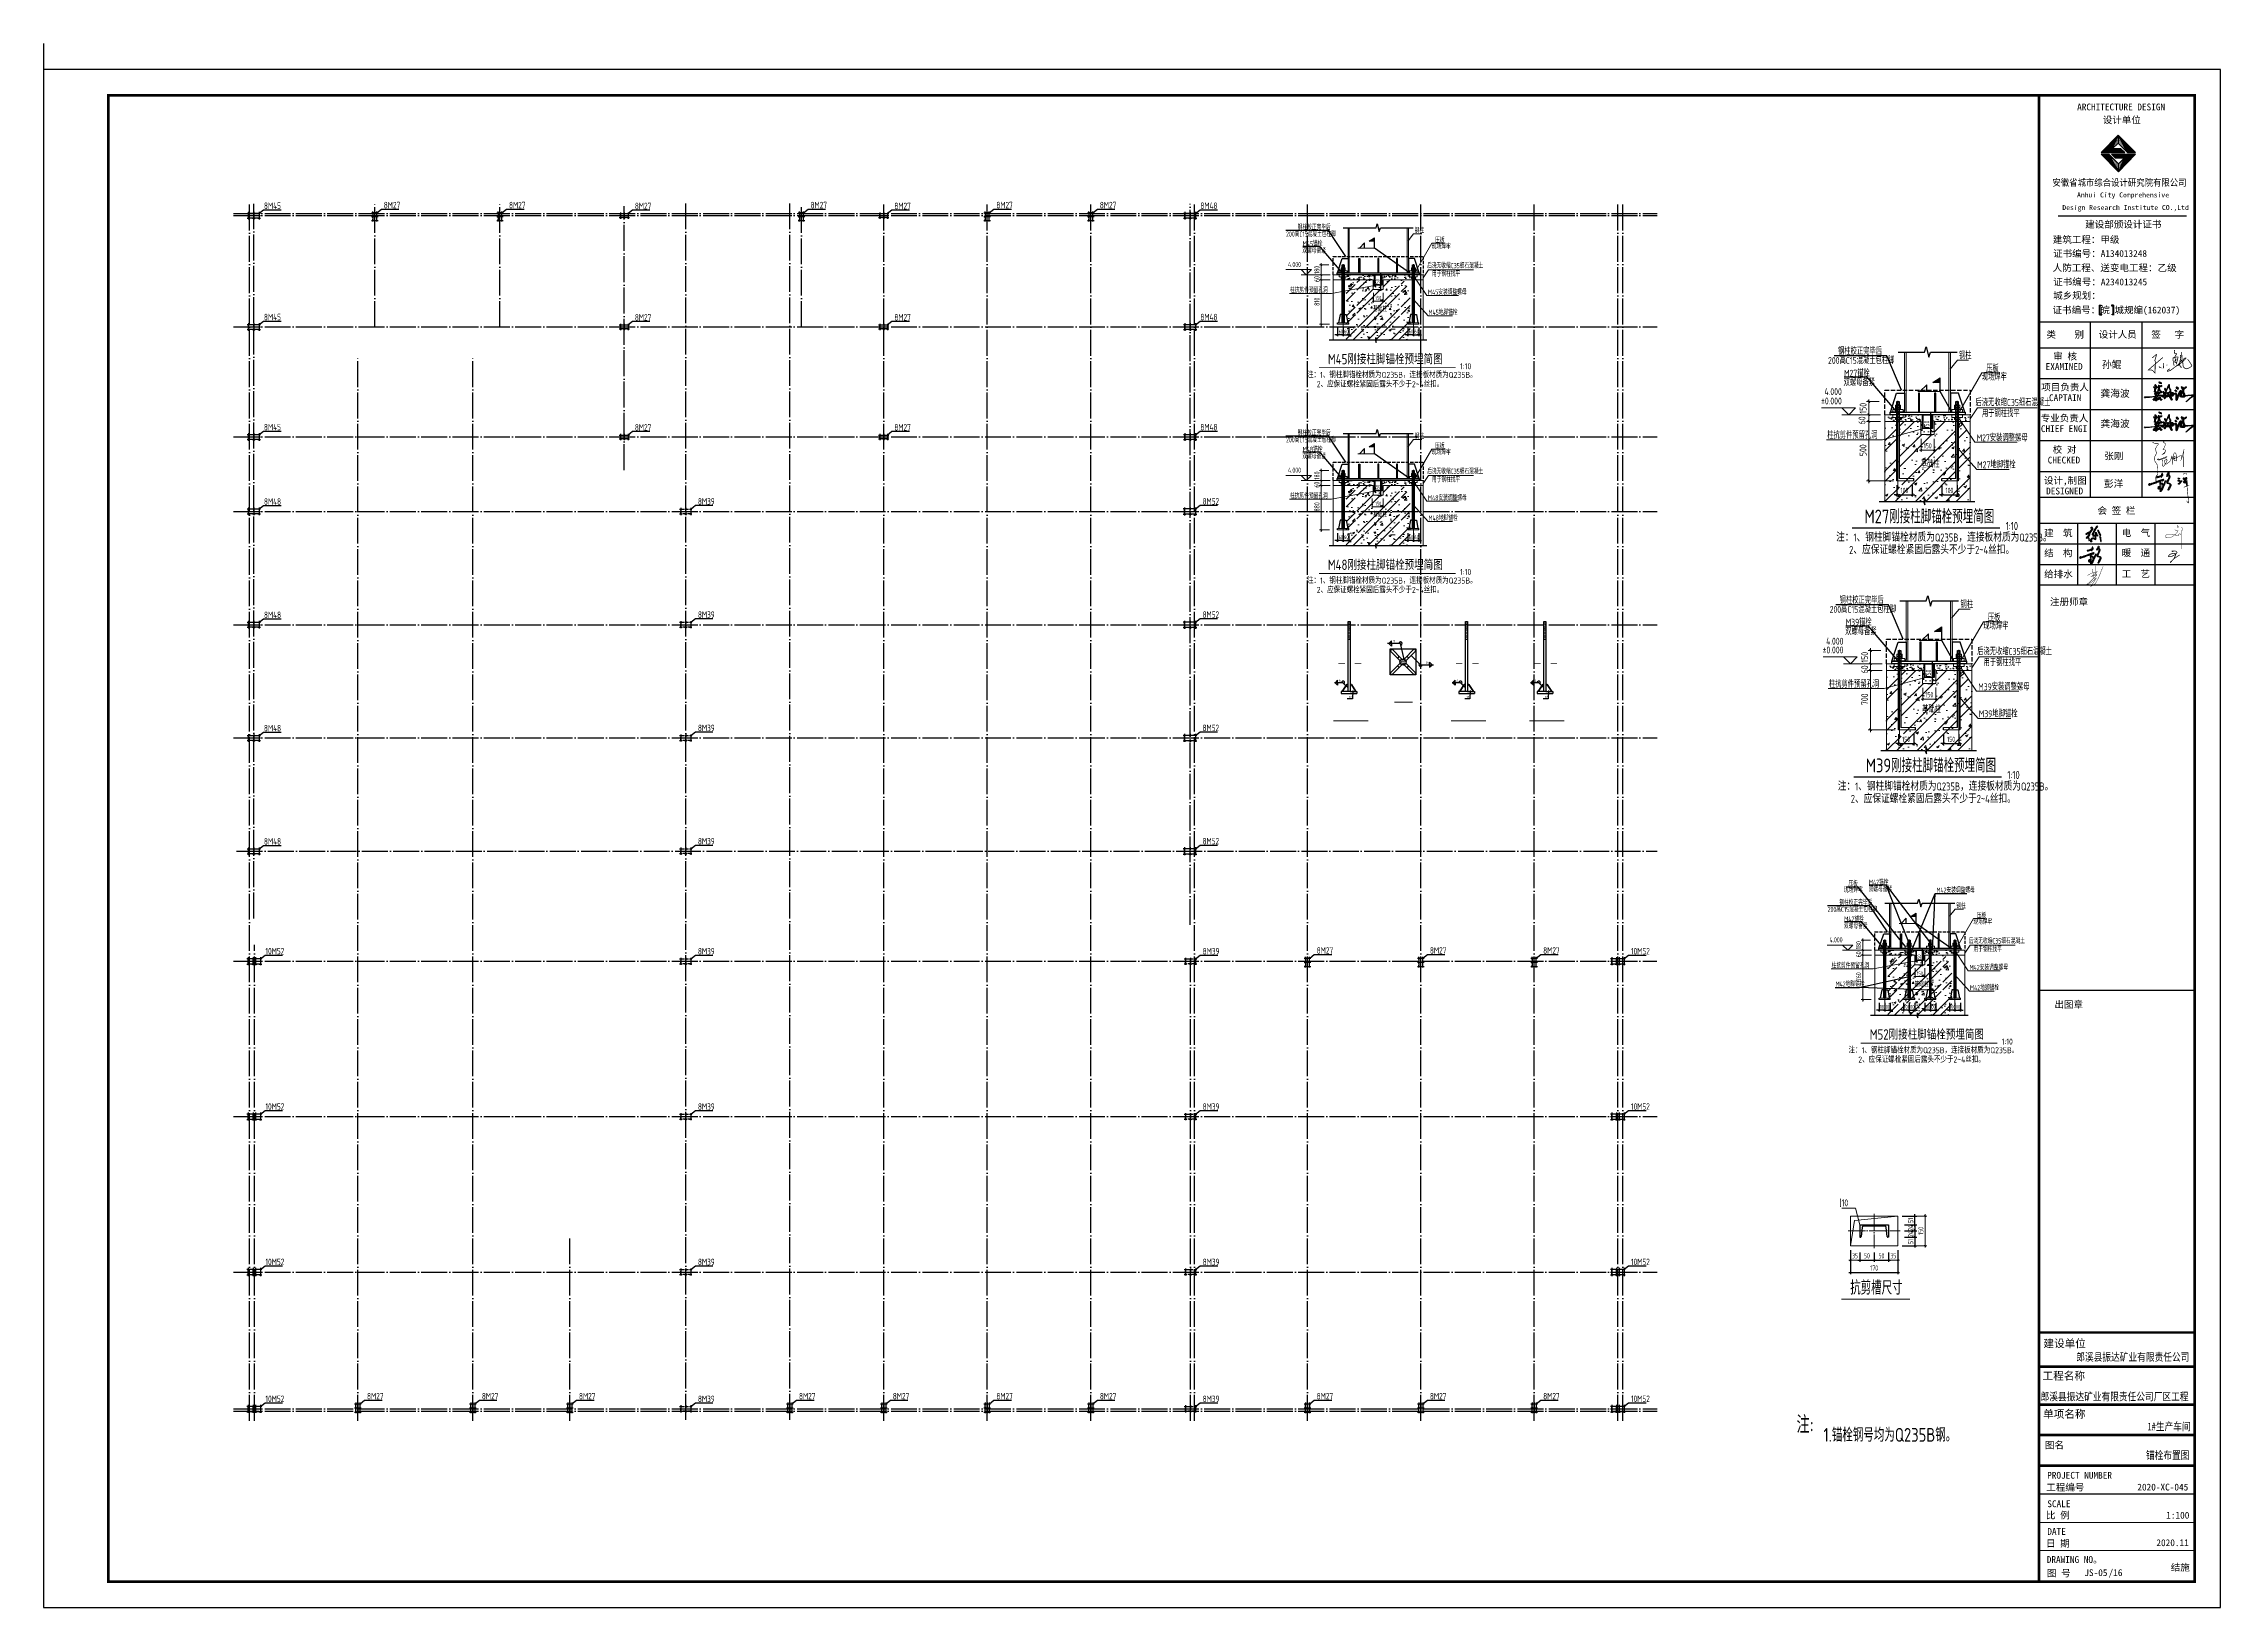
# Model space of a CAD drawing. Extents: x 69728788 to 150676229, y 15322671 to 43663798.
# Drawn here: x 75107584 to 75275784, y 20524503 to 20645303 of the extents above; entities that cross this region are included whole.
import ezdxf
from ezdxf.enums import TextEntityAlignment as Align

# ---------------------------------------------------------------- set-up
doc = ezdxf.new("R2010")
doc.units = 0
doc.header["$LTSCALE"] = 1000
doc.header["$MEASUREMENT"] = 0
for name, pattern in [('4', [5, 1.5, -1, 1.5, -1]), ('DASH', [0.35, 0.25, -0.1]), ('DOTE', [2.42, 2, -0.2, 0.02, -0.2]), ('HIDDEN', [0.375, 0.25, -0.125])]:
    doc.linetypes.add(name, pattern=pattern)
doc.layers.get('0').update_dxf_attribs({"linetype": 'CONTINUOUS'})
doc.layers.get('DEFPOINTS').update_dxf_attribs({"linetype": 'CONTINUOUS'})
for name, color, linetype in [('10', 7, 'CONTINUOUS'), ('116', 1, 'CONTINUOUS'), ('A-1', 1, 'CONTINUOUS'), ('AXIS', 3, 'CONTINUOUS'), ('BOLT', 2, 'CONTINUOUS'), ('COLU', 7, 'CONTINUOUS'), ('DIM', 3, 'CONTINUOUS'), ('DIM_SYMB', 3, 'CONTINUOUS'), ('DOTE', 251, 'DOTE'), ('NUM', 7, 'CONTINUOUS'), ('OTHER', 7, 'CONTINUOUS'), ('PUB_TITLE', 4, 'CONTINUOUS'), ('TEXT', 7, 'CONTINUOUS'), ('THIN', 7, 'CONTINUOUS'), ('WALL', 4, 'CONTINUOUS'), ('WELD', 7, 'CONTINUOUS'), ('一般文字', 6, 'CONTINUOUS'), ('吊车', 6, 'CONTINUOUS'), ('图框', 253, 'CONTINUOUS'), ('底线', 250, 'CONTINUOUS'), ('引线', 254, 'CONTINUOUS'), ('焊缝标注', 253, 'CONTINUOUS'), ('签名', 7, 'CONTINUOUS'), ('线线', 150, 'CONTINUOUS'), ('虚线', 5, 'HIDDEN'), ('钢板', 4, 'CONTINUOUS'), ('钢板标注', 253, 'CONTINUOUS'), ('钢柱', 3, 'CONTINUOUS')]:
    doc.layers.add(name, color=color, linetype=linetype)
for name, color, linetype, lineweight in [('修改', 7, 'CONTINUOUS', 20), ('加强板', 3, 'CONTINUOUS', 20), ('基础堆坡', 40, 'CONTINUOUS', 25), ('填满-深', 8, 'CONTINUOUS', 5), ('层116', 1, 'CONTINUOUS', 35), ('砼柱', 7, 'CONTINUOUS', 20)]:
    doc.layers.add(name, color=color, linetype=linetype, lineweight=lineweight)
doc.styles.add('-黑体', font='simhei.ttf')
doc.styles.add('STYLE-黑体', font='simhei.ttf')
doc.styles.add('TSSD_Dimension', font='Tssdeng.shx', dxfattribs={"width": 0.7, "bigfont": 'hztxt.shx'})
doc.styles.add('TSSD_Label', font='tssdeng.shx', dxfattribs={"width": 0.6, "bigfont": 'hztxt.shx'})
doc.styles.add('TSSD_NORM', font='Tssdeng.shx', dxfattribs={"width": 0.65, "bigfont": 'hztxt.shx'})
doc.styles.add('TSSD_Rein', font='atssdeng.shx', dxfattribs={"width": 0.7, "bigfont": 'atssdchn.shx'})
doc.styles.add('宋体', font='', dxfattribs={"width": 0.8})
doc.styles.add('黑体', font='simhei.ttf', dxfattribs={"width": 0.6, "height": 4.3})
doc.styles.get('宋体').set_extended_font_data('SimSun')
doc.dimstyles.new('TSSD_100_100', dxfattribs={"dimtxt": 300, "dimasz": 100, "dimexe": 100, "dimexo": 250, "dimgap": 100, "dimtad": 1, "dimdec": 0, "dimzin": 0, "dimdsep": 46, "dimtxsty": 'TSSD_Dimension', "dimblk": '_tsdbk', "dimcen": 0, "dimclrt": 7, "dimadec": 0, "dimazin": 0, "dimtfac": 1, "dimtdec": 0, "dimtix": 1, "dimtmove": 2, "dimatfit": 3, "dimldrblk": '_tsdbk', "dimfxl": 250, "dimtolj": 1, "dimtzin": 0, "dimarcsym": 0})
doc.dimstyles.new('TSSD_10_100', dxfattribs={"dimtxt": 300, "dimasz": 100, "dimexe": 100, "dimexo": 250, "dimgap": 100, "dimtad": 1, "dimdec": 0, "dimlfac": 0.1, "dimzin": 0, "dimdsep": 46, "dimtxsty": 'TSSD_Dimension', "dimblk": 'ARCHTICK', "dimcen": 0, "dimdle": 100, "dimclrt": 7, "dimadec": 0, "dimazin": 0, "dimtfac": 1, "dimtdec": 0, "dimtix": 1, "dimtmove": 2, "dimatfit": 3, "dimldrblk": 'ARCHTICK', "dimfxl": 1, "dimtolj": 1, "dimtzin": 0, "dimarcsym": 0})
doc.dimstyles.new('TSSD_20_100', dxfattribs={"dimtxt": 300, "dimasz": 100, "dimexe": 100, "dimexo": 250, "dimgap": 100, "dimtad": 1, "dimdec": 0, "dimlfac": 0.2, "dimzin": 0, "dimdsep": 46, "dimtxsty": 'TSSD_Dimension', "dimblk": 'ARCHTICK', "dimcen": 0, "dimdle": 100, "dimclrt": 7, "dimadec": 0, "dimazin": 0, "dimtfac": 1, "dimtdec": 0, "dimtix": 1, "dimtmove": 2, "dimatfit": 3, "dimfxl": 1, "dimtolj": 1, "dimtzin": 0, "dimarcsym": 0})
doc.dimstyles.new('TSSD_LEADER_STYLE_200.0', dxfattribs={"dimtxt": 0.18, "dimasz": 200, "dimexe": 0.18, "dimexo": 0.0625, "dimgap": 0.09, "dimtad": 0, "dimtih": 1, "dimtoh": 1, "dimdec": 4, "dimzin": 0, "dimdsep": 46, "dimtxsty": 'Standard', "dimcen": 0.09, "dimadec": 0, "dimazin": 0, "dimtfac": 1, "dimtdec": 4, "dimtofl": 0, "dimtmove": 0, "dimatfit": 3, "dimfxl": 1, "dimtolj": 1, "dimtzin": 0, "dimarcsym": 0})
pattern_1 = [(10, (73335779.815, 21642303.33), (-13.230337, 75.032972), [])]
pattern_2 = [(10, (73335685.844, 21656727.014), (-13.230337, 75.032972), [])]
pattern_3 = [(10, (75539419.43, 20375802.224), (-13.230337, 75.032972), [])]
pattern_4 = [(10, (75541313.15, 20375802.224), (-13.230337, 75.032972), [])]
pattern_5 = [(170, (74963796.814, 20375802.224), (13.230337, 75.032972), [])]
pattern_6 = [(10, (75497575.09, 20412080.09), (-13.230337, 75.032972), [])]
pattern_7 = [(10, (75497575.09, 20427968.14), (-13.230337, 75.032972), [])]

msp = doc.modelspace()

# ---------------------------------------------------------------- texts
at = {"layer": 'DIM', "color": 7, "style": 'TSSD_Dimension', "width": 0.7}
for s, p in [('180', (75206173.5, 20627506.7, 64)), ('60', (75206173.5, 20626887.2, 64)), ('810', (75206173.5, 20625046.7, 64)), ('180', (75206173.5, 20611618.6, 64)), ('60', (75206173.5, 20610999.2, 64)), ('880', (75206173.5, 20609158.7, 64)), ('180', (75248017.8, 20575340.8)), ('60', (75248017.8, 20574721.3)), ('760', (75248017.8, 20572880.8))]:
    msp.add_text(s, height=400, rotation=90, dxfattribs=at).set_placement(p)
for p in [(75210486, 20625494.6), (75210486, 20609606.6), (75252330.4, 20573328.7, -64)]:
    msp.add_text('150', height=300, dxfattribs=at).set_placement(p)
at = {"layer": 'DIM', "color": 7, "char_height": 300, "attachment_point": 5, "style": 'TSSD_Dimension'}
for s, insert in [('60', (75207815.9, 20623059.8)), ('60', (75208245.4, 20623059.8, 64)), ('60', (75213244.4, 20623059.8)), ('60', (75213674, 20623059.8, 64)), ('60', (75207815.9, 20607171.8)), ('60', (75208245.4, 20607171.8, 64)), ('60', (75213244.4, 20607171.8)), ('60', (75213674, 20607171.8, 64)), ('100', (75249660.2, 20570893.9, -64)), ('100', (75250021.2, 20570893.9, -64)), ('100', (75251553.9, 20570893.9, -64)), ('100', (75251914.9, 20570893.9, -64)), ('100', (75253195, 20570893.9, -64)), ('100', (75253556, 20570893.9, -64)), ('100', (75255088.8, 20570893.9, -64)), ('100', (75255449.8, 20570893.9, -64))]:
    msp.add_mtext(s, dxfattribs=dict(at, insert=insert))
at = {"layer": 'TEXT', "lineweight": 5, "style": 'TSSD_Rein'}
for s, height, width, p in [('200高C15混凝土包柱脚', 400, 0.7, (75203591, 20630385.9, 64)), ('钢柱校正完毕后', 400, 0.7, (75204490.6, 20630916.9, 64)), ('钢柱', 400, 0.7, (75213528.1, 20630666.2, 64)), ('现场焊牢', 400, 0.7, (75214847.2, 20629427.9, 64)), ('压板', 400, 0.7, (75215110, 20629911.8, 64)), ('后浇无收缩C35细石混凝土', 400, 0.7, (75214490.6, 20627949.7, 64)), ('柱抗剪件预留孔洞', 400, 0.7, (75203895.5, 20626052.2, 64)), ('用于钢柱找平', 400, 0.7, (75214862, 20627308.2, 64)), ('基础柱', 400, 0.7, (75210304.7, 20624599.6, 64)), ('1:10', 466.67, 0.8, (75217031.2, 20620145.5, 64)), ('200高C15混凝土包柱脚', 400, 0.7, (75203591, 20614497.8, 64)), ('钢柱校正完毕后', 400, 0.7, (75204490.6, 20615028.9, 64)), ('钢柱', 400, 0.7, (75213528.1, 20614778.1, 64)), ('现场焊牢', 400, 0.7, (75214847.2, 20613539.8, 64)), ('压板', 400, 0.7, (75215110, 20614023.8, 64)), ('后浇无收缩C35细石混凝土', 400, 0.7, (75214490.6, 20612061.7, 64)), ('用于钢柱找平', 400, 0.7, (75214862, 20611420.1, 64)), ('柱抗剪件预留孔洞', 400, 0.7, (75203895.5, 20610164.2, 64)), ('基础柱', 400, 0.7, (75210304.7, 20608711.5, 64)), ('1:10', 466.67, 0.8, (75217031.2, 20604257.4, 64)), ('现场焊牢', 400, 0.7, (75246686.9, 20579716.9, 64)), ('压板', 400, 0.7, (75247036.2, 20580200.9, 64)), ('200高C15混凝土包柱脚', 400, 0.7, (75245435.3, 20578219.9)), ('钢柱校正完毕后', 400, 0.7, (75246335, 20578751)), ('钢柱', 400, 0.7, (75255372.4, 20578500.3)), ('现场焊牢', 400, 0.7, (75256691.6, 20577262)), ('压板', 400, 0.7, (75256954.3, 20577745.9)), ('后浇无收缩C35细石混凝土', 400, 0.7, (75256334.9, 20575783.8)), ('柱抗剪件预留孔洞', 400, 0.7, (75245739.8, 20573886.3)), ('用于钢柱找平', 400, 0.7, (75256706.4, 20575142.3)), ('基础柱', 400, 0.7, (75252149.1, 20572433.6)), ('1:10', 466.67, 0.8, (75258875.5, 20567979.6))]:
    msp.add_text(s, height=height, dxfattribs=dict(at, width=width)).set_placement(p)
at = {"layer": 'TEXT', "lineweight": 5, "style": 'TSSD_Label', "width": 0.7}
for p in [(75204743.9, 20627918, 64), (75204743.9, 20612030, 64), (75246588.2, 20575752.1)]:
    msp.add_text('4.000', height=400, dxfattribs=at).set_placement(p, align=Align.BOTTOM_RIGHT)
at = {"layer": 'TEXT', "lineweight": 5, "style": 'TSSD_Rein', "width": 0.8}
for s, p in [('M45刚接柱脚锚栓预埋简图', (75211255, 20620529.2, 64)), ('M48刚接柱脚锚栓预埋简图', (75211255, 20604641.1, 64)), ('M52刚接柱脚锚栓预埋简图', (75253099.3, 20568363.2))]:
    msp.add_text(s, height=800, dxfattribs=at).set_placement(p, align=Align.CENTER)
at = {"layer": 'TEXT', "color": 0, "lineweight": 5, "style": 'TSSD_NORM', "width": 0.8}
for s, p in [('注：1、钢柱脚锚栓材质为Q235B，连接板材质为Q235B。', (75205204, 20619477.2, 64)), ('2、应保证螺栓紧固后露头不少于2~4丝扣。', (75205958.8, 20618757.8)), ('注：1、钢柱脚锚栓材质为Q235B，连接板材质为Q235B。', (75205204, 20603589.2, 64)), ('2、应保证螺栓紧固后露头不少于2~4丝扣。', (75205958.8, 20602869.8)), ('注：1、钢柱脚锚栓材质为Q235B，连接板材质为Q235B。', (75247048.4, 20567311.3)), ('2、应保证螺栓紧固后露头不少于2~4丝扣。', (75247803.2, 20566591.9, -64))]:
    msp.add_text(s, height=466.667, dxfattribs=at).set_placement(p)
at = {"layer": 'TEXT', "color": 3, "style": '-黑体', "width": 0.8}
for s, p in [('郎溪县振达矿业有限责任公司', (75264642.2, 20543544.8)), ('郎溪县振达矿业有限责任公司厂区工程', (75261885.6, 20540489.9)), ('1#生产车间', (75270138.3, 20538178.5)), ('锚栓布置图', (75270026.7, 20535964.2, -27.6))]:
    msp.add_text(s, height=600.3, dxfattribs=at).set_placement(p)
at = {"layer": 'WALL', "style": 'TSSD_Rein', "width": 0.7}
for s, p in [('8M45', (75124615.2, 20632523.1)), ('8M27', (75133874.6, 20632573.5)), ('8M27', (75143549.6, 20632573.5)), ('8M27', (75153272.2, 20632503.5)), ('8M27', (75166849.2, 20632573.5)), ('8M27', (75173322.6, 20632503.5)), ('8M27', (75181199.6, 20632573.5)), ('8M27', (75189199.6, 20632573.5)), ('8M48', (75196965.2, 20632523.1)), ('8M45', (75124615.2, 20623923.1)), ('8M27', (75153272.2, 20623903.5)), ('8M27', (75173322.6, 20623903.5)), ('8M48', (75196965.2, 20623923.1)), ('8M45', (75124615.2, 20615423.1)), ('8M27', (75153272.2, 20615403.5)), ('8M27', (75173322.6, 20615403.5)), ('8M48', (75196965.2, 20615423.1)), ('8M48', (75124615.2, 20609673.1)), ('8M39', (75158145.6, 20609688.5)), ('8M52', (75197137, 20609693.1)), ('8M48', (75124615.2, 20600923.1)), ('8M39', (75158145.6, 20600938.5)), ('8M52', (75197137, 20600943.1)), ('8M48', (75124615.2, 20592173.1)), ('8M39', (75158145.6, 20592188.5)), ('8M52', (75197137, 20592193.1)), ('8M48', (75124615.2, 20583423.1)), ('8M39', (75158145.6, 20583438.5)), ('8M52', (75197137, 20583443.1)), ('10M52', (75124730.2, 20574943.1)), ('8M39', (75158145.6, 20574938.5)), ('8M39', (75197146, 20574938.5)), ('8M27', (75205954.6, 20574998.5)), ('8M27', (75214704.6, 20574998.5)), ('8M27', (75223454.6, 20574998.5)), ('10M52', (75230237, 20574943.1)), ('10M52', (75124730.2, 20562943.1)), ('8M39', (75158145.6, 20562938.5)), ('8M39', (75197146, 20562938.5)), ('10M52', (75230237, 20562943.1)), ('10M52', (75124730.2, 20550943.1)), ('8M39', (75158145.6, 20550938.5)), ('8M39', (75197146, 20550938.5)), ('10M52', (75230237, 20550943.1)), ('10M52', (75124730.2, 20540368.1)), ('8M27', (75132579.6, 20540573.5)), ('8M27', (75141454.6, 20540573.5)), ('8M27', (75148954.6, 20540573.5)), ('8M39', (75158145.6, 20540363.5)), ('8M27', (75165954.2, 20540573.5)), ('8M27', (75173204.6, 20540573.5)), ('8M27', (75181204.6, 20540573.5)), ('8M27', (75189204.6, 20540573.5)), ('8M39', (75197146, 20540363.5)), ('8M27', (75205954.6, 20540573.5)), ('8M27', (75214704.6, 20540573.5)), ('8M27', (75223454.6, 20540573.5)), ('10M52', (75230237, 20540368.1))]:
    msp.add_text(s, height=504, dxfattribs=at).set_placement(p)
at = {"layer": 'WALL', "lineweight": 5, "style": 'TSSD_Rein', "width": 0.7}
for s, p in [('M45锚栓', (75204871.1, 20629644.9, 64)), ('双螺母备紧', (75204844.9, 20629109.9, 64)), ('M45安装调整螺母', (75214555.7, 20625902.5, 64)), ('M45地脚锚栓', (75214589.6, 20624340.7, 64)), ('双螺母备紧', (75204844.9, 20613221.8, 64)), ('M48锚栓', (75204871.1, 20613756.9, 64)), ('M48安装调整螺母', (75214555.7, 20610014.4, 64)), ('M48地脚锚栓', (75214589.6, 20608452.6, 64)), ('双螺母备紧', (75248600.7, 20579781)), ('M42锚栓', (75248626.9, 20580316.1)), ('M42安装调整螺母', (75253835.5, 20579709)), ('M42锚栓', (75246715.5, 20577479)), ('双螺母备紧', (75246689.2, 20576944)), ('M42地脚锚栓', (75246044, 20572453.6, 64)), ('M42安装调整螺母', (75256400, 20573736.5)), ('M42地脚锚栓', (75256434, 20572174.8))]:
    msp.add_text(s, height=400, dxfattribs=at).set_placement(p)
at = {"layer": '一般文字', "color": 7, "style": 'TSSD_Rein', "width": 0.8}
msp.add_text('注:', height=1333.3, dxfattribs=at).set_placement((75243701.5, 20538632.3), align=Align.MIDDLE_CENTER)
msp.add_text('1.锚栓钢号均为Q235B钢。', height=1066.64, dxfattribs=at).set_placement((75245111.7, 20537301.7))
at = {"layer": '图框', "color": 4}
for s, height, style, p in [('ARCHITECTURE DESIGN', 525.888, '黑体', (75264709.3, 20640143.4)), ('设计单位', 525.89, '黑体', (75266691.9, 20639136.2)), ('Anhui City Comprehensive ', 378.48, '黑体', (75264704, 20633419.8)), (' Design Research Institute CO.,Ltd', 378.48, '黑体', (75263269.2, 20632445.8)), ('建设部颁设计证书', 525.89, '黑体', (75265334.2, 20631073.5)), (' 建筑工程：甲级', 525.89, '黑体', (75262471.7, 20629895.1)), ('人防工程、送变电工程：乙级', 525.888, '黑体', (75262824.5, 20627716)), ('证书编号：A134013248', 525.888, '黑体', (75262852.1, 20628823.4)), ('证书编号：A234013245', 525.888, '黑体', (75262861.7, 20626627.7)), ('证书编号：皖 城规编(162037)', 525.888, '黑体', (75262815.7, 20624456.8)), ('城乡规划：', 525.89, '黑体', (75262857.8, 20625577.1)), ('孙鲲', 552.18, 'STYLE-黑体', (75266627.4, 20620230.5)), ('龚海波', 552.18, 'STYLE-黑体', (75266509.3, 20617998.8)), ('龚海波', 552.18, 'STYLE-黑体', (75266509.3, 20615668.3)), ('张刚', 525.89, 'STYLE-黑体', (75266807.7, 20613181.4)), ('彭洋', 552.18, 'STYLE-黑体', (75266780.7, 20611028.5)), ('注册师章', 525.89, '黑体', (75262609.5, 20601920.4)), ('出图章', 525.89, '黑体', (75262956.1, 20570816)), ('建设单位', 600, '黑体', (75262109.1, 20544595.7)), ('工程名称', 600, '黑体', (75262042.6, 20542092.6)), ('单项名称', 600, '黑体', (75262082.6, 20539145.3)), ('图名', 525.89, '黑体', (75262221.1, 20536781.1)), ('工程编号', 525.89, '黑体', (75262324, 20533518.5)), ('2020-XC-045', 525.888, '宋体', (75269360.7, 20533536.7)), ('SCALE', 525.89, '黑体', (75262407.8, 20532247.4)), ('比 例', 525.89, '黑体', (75262306.3, 20531361.5)), ('DATE', 525.89, '黑体', (75262405.1, 20530110.2)), ('1:100', 525.89, '宋体', (75271593.7, 20531363.6)), ('日 期', 525.89, '黑体', (75262306.3, 20529184.2)), ('2020.11', 525.89, '宋体', (75270832.5, 20529240.6)), ('DRAWING NO。', 525.888, '黑体', (75262363.6, 20527940.8)), ('图 号', 525.89, '黑体', (75262381, 20526890.7))]:
    msp.add_text(s, height=height, dxfattribs=dict(at, style=style)).set_placement(p)
at = {"layer": '图框', "color": 4, "style": '黑体', "width": 0.88}
msp.add_text('安徽省城市综合设计研究院有限公司', height=525.888, dxfattribs=at).set_placement((75262795.6, 20634303.7))
at = {"layer": '图框', "color": 0}
for s, height, style, p in [('类    别 ', 525.89, 'STYLE-黑体', (75262340.3, 20622569.6)), ('设计人员', 525.89, 'STYLE-黑体', (75266377.4, 20622569.6)), ('签   字', 525.89, 'STYLE-黑体', (75270435.6, 20622569.6)), ('审 核', 525.89, 'STYLE-黑体', (75262865.8, 20620880.1)), ('EXAMINED ', 525.89, 'STYLE-黑体', (75262274.5, 20620090.3)), ('项目负责人', 525.89, 'STYLE-黑体', (75261940.5, 20618497.7)), ('CAPTAIN', 525.89, 'STYLE-黑体', (75262535.5, 20617680.9)), ('专业负责人', 525.89, 'STYLE-黑体', (75261895.8, 20616107.3)), ('CHIEF ENGI', 525.89, 'STYLE-黑体', (75261911.3, 20615290.5)), ('CHECKED  ', 525.89, 'STYLE-黑体', (75262437.4, 20612865.2)), ('校 对', 525.89, 'STYLE-黑体', (75262821.1, 20613681.9)), ('设计,制图', 525.89, 'STYLE-黑体', (75262140.6, 20611291.5)), ('DESIGNED ', 525.89, 'STYLE-黑体', (75262312.6, 20610474.8)), ('会 签 栏', 525.89, 'STYLE-黑体', (75266283.5, 20608964.2)), ('结  构', 525.89, 'STYLE-黑体', (75262161.8, 20605687.4)), ('建  筑', 525.89, 'STYLE-黑体', (75262161.8, 20607226.3)), ('暖  通', 525.89, 'STYLE-黑体', (75268156.1, 20605704.8)), ('电  气', 525.89, 'STYLE-黑体', (75268156.1, 20607243.6)), ('给排水', 525.89, 'STYLE-黑体', (75262161.8, 20604061.8)), ('工  艺', 525.89, 'STYLE-黑体', (75268156.1, 20604079.2)), ('PROJECT NUMBER', 525.888, '黑体', (75262395, 20534448.1))]:
    msp.add_text(s, height=height, dxfattribs=dict(at, style=style)).set_placement(p)
at = {"layer": '图框', "color": 3, "style": '宋体'}
for s, p in [('JS-05', (75265265.4, 20526927.4)), ('/16', (75267140.9, 20526927.4)), ('结施', (75271948.2, 20527335.7))]:
    msp.add_text(s, height=525.89, dxfattribs=at).set_placement(p)
at = {"layer": '焊缝标注', "color": 9, "style": '宋体', "width": 0.8}
for s, p in [('8', (75211935.7, 20599009.3)), ('8', (75207737.8, 20595942.1)), ('8', (75214469.8, 20597349.3)), ('8', (75216817.7, 20595942.1)), ('8', (75222872.5, 20595942.1)), ('-12', (75208487.4, 20594685.4)), ('-12', (75217567.3, 20594685.4)), ('-12', (75223622, 20594685.4))]:
    msp.add_text(s, height=175, dxfattribs=at).set_placement(p, align=Align.BOTTOM_CENTER)

# ---------------------------------------------------------------- blocks, each defined once
blk = doc.blocks.new('新块HGJHJFKJFJKFHK')
h = blk.add_hatch(color=256)
h.paths.add_polyline_path([(352610, 136817), (352657, 136833), (352738, 136863), (352779, 136881), (352829, 136894), (352858, 136909), (352893, 136921), (352914, 136929), (352952, 136942), (352970, 136950), (352980, 136952), (352982, 136941), (352977, 136930), (352987, 136927), (352992, 136929), (353008, 136940), (353017, 136952), (353026, 136969), (353018, 136984), (353000, 136981), (352957, 136966), (352879, 136940), (352783, 136904), (352723, 136881), (352635, 136849), (352584, 136830), (352577, 136832), (352552, 136818), (352535, 136814), (352531, 136811), (352511, 136811), (352509, 136820), (352505, 136826), (352495, 136823), (352489, 136817), (352472, 136804), (352469, 136795), (352472, 136784), (352481, 136778), (352505, 136778), (352568, 136799)])
h.paths.add_polyline_path([(352954, 137112), (352963, 137116), (352975, 137119), (352983, 137125), (352990, 137129), (352992, 137135), (352997, 137141), (352998, 137153), (352991, 137163), (352983, 137160), (352976, 137152), (352969, 137147), (352965, 137156), (352968, 137161), (352972, 137168), (352977, 137177), (352980, 137185), (352980, 137192), (352978, 137198), (352966, 137199), (352958, 137198), (352955, 137194), (352953, 137187), (352950, 137180), (352949, 137169), (352947, 137160), (352944, 137146), (352942, 137136), (352936, 137128), (352928, 137125), (352915, 137117), (352886, 137104), (352861, 137095), (352845, 137088), (352829, 137081), (352803, 137076), (352774, 137074), (352762, 137069), (352764, 137057), (352782, 137055), (352819, 137061), (352848, 137071), (352877, 137079), (352895, 137089), (352913, 137096), (352922, 137100), (352926, 137096), (352925, 137087), (352927, 137075), (352932, 137067), (352938, 137065), (352946, 137069), (352949, 137076), (352949, 137090), (352950, 137103)])
h.paths.add_polyline_path([(352904, 136836), (352903, 136849), (352903, 136866), (352910, 136877), (352923, 136890), (352921, 136900), (352905, 136902), (352894, 136893), (352887, 136874), (352882, 136857), (352884, 136832), (352882, 136819), (352880, 136808), (352887, 136803), (352897, 136803), (352909, 136812), (352917, 136822), (352933, 136826), (352954, 136826), (352962, 136824), (352971, 136819), (352975, 136807), (352972, 136794), (352975, 136782), (352982, 136781), (352990, 136786), (352994, 136808), (352989, 136831), (352974, 136840), (352948, 136839), (352917, 136838)], flags=17)
h.paths.add_polyline_path([(352893, 136727), (352903, 136730), (352926, 136733), (352926, 136744), (352917, 136747), (352899, 136748), (352891, 136744), (352877, 136738), (352866, 136735), (352863, 136725), (352867, 136712), (352873, 136706), (352882, 136706), (352885, 136714)], flags=17)
h.paths.add_polyline_path([(352848, 136663), (352854, 136680), (352854, 136703), (352851, 136719), (352839, 136723), (352832, 136716), (352829, 136697), (352824, 136675), (352824, 136653), (352832, 136632), (352837, 136626), (352855, 136627), (352867, 136632), (352877, 136646), (352887, 136653), (352895, 136659), (352903, 136666), (352914, 136656), (352912, 136633), (352906, 136617), (352905, 136590), (352899, 136565), (352895, 136548), (352900, 136535), (352913, 136534), (352927, 136546), (352951, 136575), (352976, 136632), (353009, 136704), (353056, 136811), (353084, 136893), (353089, 136939), (353067, 136875), (353031, 136798), (353005, 136749), (352972, 136667), (352954, 136638), (352932, 136593), (352919, 136571), (352920, 136591), (352925, 136621), (352931, 136641), (352929, 136658), (352921, 136675), (352910, 136682), (352899, 136680), (352881, 136668), (352873, 136656), (352861, 136642), (352849, 136645)])
for points in [[(353177, 136861), (353168, 136876), (353173, 136895), (353183, 136922), (353196, 136956), (353214, 136981), (353241, 137043), (353245, 137067), (353245, 137087), (353244, 137109), (353236, 137130), (353217, 137147), (353214, 137158), (353212, 137180), (353210, 137196), (353212, 137209), (353217, 137234), (353210, 137236), (353197, 137234), (353182, 137204), (353168, 137188), (353157, 137165), (353149, 137131), (353140, 137108), (353140, 137096), (353147, 137088), (353149, 137098), (353159, 137125), (353166, 137143), (353176, 137162), (353182, 137165), (353189, 137160), (353203, 137136), (353211, 137123), (353226, 137111), (353229, 137086), (353223, 137071), (353217, 137024), (353186, 136972), (353167, 136933), (353145, 136892), (353149, 136856), (353154, 136847), (353165, 136833), (353213, 136824), (353242, 136823), (353256, 136813), (353262, 136797), (353259, 136758), (353251, 136734), (353243, 136718), (353231, 136702), (353210, 136661), (353205, 136629), (353182, 136610), (353185, 136595), (353192, 136585), (353199, 136585), (353207, 136600), (353225, 136637), (353242, 136664), (353264, 136699), (353278, 136722), (353285, 136759), (353285, 136794), (353268, 136825), (353253, 136834), (353224, 136842), (353208, 136844), (353187, 136854)], [(353885, 136782), (353882, 136832), (353878, 136869), (353882, 136898), (353880, 136901), (353857, 136893), (353860, 136870), (353858, 136840), (353861, 136809), (353862, 136799), (353868, 136787), (353874, 136765), (353881, 136761), (353885, 136768)]]:
    blk.add_hatch(color=256).paths.add_polyline_path(points)
h = blk.add_hatch(color=256)
h.paths.add_polyline_path([(353601, 137021), (353576, 137035), (353554, 137034), (353546, 137026), (353554, 137015), (353567, 137009), (353589, 137000), (353606, 137007)])
h.paths.add_polyline_path([(353606, 136945), (353583, 136948), (353559, 136948), (353547, 136939), (353548, 136930), (353561, 136928), (353580, 136932), (353593, 136931), (353608, 136923), (353621, 136920), (353626, 136917), (353631, 136927), (353628, 136938)])
h.paths.add_polyline_path([(353651, 136866), (353670, 136903), (353686, 136919), (353687, 136929), (353677, 136929), (353658, 136913), (353635, 136897), (353620, 136872), (353596, 136851), (353574, 136837), (353569, 136815), (353583, 136807), (353591, 136811), (353605, 136826), (353634, 136851)])
h.paths.add_polyline_path([(353812, 137194), (353822, 137201), (353842, 137201), (353846, 137193), (353846, 137177), (353842, 137155), (353844, 137150), (353851, 137161), (353867, 137182), (353867, 137194), (353865, 137208), (353851, 137214), (353828, 137214), (353818, 137214), (353797, 137209), (353788, 137205), (353763, 137200), (353754, 137199), (353736, 137202), (353732, 137198), (353731, 137174), (353739, 137171), (353756, 137173), (353775, 137177), (353792, 137186)])
h.paths.add_polyline_path([(353803, 136935), (353818, 136945), (353824, 136949), (353847, 136972), (353854, 136984), (353880, 137009), (353881, 137023), (353876, 137038), (353850, 137038), (353841, 137037), (353836, 137033), (353825, 137029), (353811, 137022), (353799, 137018), (353777, 137013), (353762, 137013), (353757, 137017), (353756, 137029), (353752, 137032), (353743, 137032), (353738, 137017), (353744, 137003), (353755, 136998), (353767, 136995), (353779, 136995), (353799, 136998), (353814, 137004), (353839, 137010), (353850, 137015), (353853, 137009), (353842, 136997), (353823, 136983), (353811, 136966), (353794, 136946), (353766, 136923), (353754, 136901), (353752, 136887), (353761, 136872), (353794, 136874), (353811, 136885), (353823, 136889), (353832, 136893), (353831, 136883), (353816, 136863), (353799, 136837), (353805, 136833), (353814, 136841), (353819, 136853), (353830, 136867), (353841, 136882), (353849, 136892), (353856, 136897), (353858, 136892), (353874, 136899), (353879, 136907), (353886, 136914), (353886, 136925), (353870, 136928), (353859, 136925), (353843, 136923), (353818, 136909), (353795, 136899), (353779, 136892), (353768, 136892), (353771, 136905), (353780, 136912), (353788, 136923)])
h = blk.add_hatch(color=256)
h.paths.add_polyline_path([(353870, 136894), (353874, 136898), (353874, 136899), (353858, 136892), (353860, 136886)])
h.paths.add_polyline_path([(353900, 136737), (353912, 136741), (353924, 136745), (353947, 136752), (353959, 136754), (353964, 136762), (353963, 136768), (353956, 136772), (353945, 136772), (353936, 136769), (353929, 136768), (353919, 136766), (353913, 136763), (353906, 136760), (353895, 136752), (353887, 136749), (353886, 136754), (353885, 136768), (353875, 136791), (353873, 136788), (353874, 136759), (353860, 136743), (353827, 136729), (353785, 136717), (353746, 136691), (353759, 136691), (353787, 136688), (353813, 136700), (353829, 136708), (353858, 136716), (353875, 136719), (353880, 136702), (353883, 136693), (353885, 136666), (353880, 136621), (353889, 136553), (353896, 136480), (353903, 136402), (353913, 136340), (353928, 136216), (353930, 136208), (353929, 136190), (353932, 136165), (353933, 136152), (353933, 136137), (353927, 136136), (353922, 136139), (353889, 136172), (353881, 136184), (353878, 136195), (353876, 136201), (353865, 136202), (353864, 136197), (353871, 136178), (353880, 136157), (353904, 136130), (353906, 136125), (353911, 136116), (353924, 136111), (353935, 136108), (353940, 136108), (353944, 136113), (353946, 136119), (353951, 136132), (353951, 136158), (353950, 136198), (353942, 136258), (353936, 136314), (353929, 136364), (353920, 136408), (353920, 136470), (353916, 136513), (353911, 136549), (353908, 136582), (353909, 136590), (353906, 136616), (353903, 136642), (353898, 136700), (353894, 136726), (353895, 136732)])
for points in [[(352577, 136832), (352552, 136818), (352535, 136814), (352531, 136811), (352511, 136811), (352509, 136820), (352505, 136826), (352495, 136823), (352489, 136817), (352472, 136804), (352469, 136795), (352472, 136784), (352481, 136778), (352505, 136778), (352568, 136799), (352610, 136817), (352657, 136833), (352738, 136863), (352779, 136881), (352829, 136894), (352858, 136909), (352893, 136921), (352914, 136929), (352952, 136942), (352970, 136950), (352980, 136952), (352982, 136941), (352977, 136930), (352987, 136927), (352992, 136929), (353008, 136940), (353017, 136952), (353026, 136969), (353018, 136984), (353000, 136981), (352957, 136966), (352879, 136940), (352783, 136904), (352723, 136881), (352635, 136849), (352584, 136830), (352577, 136832)], [(352829, 137081), (352803, 137076), (352774, 137074), (352762, 137069), (352764, 137057), (352782, 137055), (352819, 137061), (352848, 137071), (352877, 137079), (352895, 137089), (352913, 137096), (352922, 137100), (352922, 137100), (352926, 137096), (352925, 137087), (352927, 137075), (352932, 137067), (352938, 137065), (352946, 137069), (352949, 137076), (352949, 137090), (352950, 137103), (352954, 137112), (352963, 137116), (352975, 137119), (352983, 137125), (352990, 137129), (352992, 137135), (352997, 137141), (352998, 137153), (352991, 137163), (352983, 137160), (352976, 137152), (352969, 137147), (352969, 137147), (352969, 137147), (352965, 137156), (352968, 137161), (352972, 137168), (352977, 137177), (352980, 137185), (352980, 137192), (352978, 137198), (352966, 137199), (352958, 137198), (352955, 137194), (352953, 137187), (352950, 137180), (352949, 137169), (352947, 137160), (352944, 137146), (352942, 137136), (352936, 137128), (352928, 137125), (352915, 137117), (352886, 137104), (352861, 137095), (352845, 137088), (352829, 137081)], [(353176, 137162), (353166, 137143), (353159, 137125), (353149, 137098), (353147, 137088), (353140, 137096), (353140, 137108), (353149, 137131), (353157, 137165), (353168, 137188), (353182, 137204), (353197, 137234), (353210, 137236), (353217, 137234), (353212, 137209), (353210, 137196), (353212, 137180), (353214, 137158), (353217, 137147), (353236, 137130), (353244, 137109), (353245, 137087), (353245, 137067), (353241, 137043), (353214, 136981), (353196, 136956), (353183, 136922), (353173, 136895), (353168, 136876), (353177, 136861), (353187, 136854), (353208, 136844), (353224, 136842), (353253, 136834), (353268, 136825), (353285, 136794), (353285, 136759), (353278, 136722), (353264, 136699), (353242, 136664), (353225, 136637), (353207, 136600), (353199, 136585), (353192, 136585), (353185, 136595), (353182, 136610), (353205, 136629), (353210, 136661), (353231, 136702), (353243, 136718), (353251, 136734), (353259, 136758), (353262, 136797), (353256, 136813), (353242, 136823), (353213, 136824), (353165, 136833), (353154, 136847), (353149, 136856), (353145, 136892), (353167, 136933), (353186, 136972), (353217, 137024), (353223, 137071), (353229, 137086), (353226, 137111), (353211, 137123), (353203, 137136), (353189, 137160), (353182, 137165), (353176, 137162)], [(353825, 137029), (353811, 137022), (353799, 137018), (353777, 137013), (353762, 137013), (353757, 137017), (353756, 137029), (353752, 137032), (353743, 137032), (353738, 137017), (353744, 137003), (353755, 136998), (353767, 136995), (353779, 136995), (353799, 136998), (353814, 137004), (353839, 137010), (353850, 137015), (353853, 137009), (353842, 136997), (353823, 136983), (353811, 136966), (353794, 136946), (353766, 136923), (353754, 136901), (353752, 136887), (353761, 136872), (353794, 136874), (353811, 136885), (353823, 136889), (353832, 136893), (353831, 136883), (353816, 136863), (353799, 136837), (353805, 136833), (353814, 136841), (353819, 136853), (353830, 136867), (353841, 136882), (353849, 136892), (353856, 136897), (353860, 136886), (353870, 136894), (353880, 136901), (353879, 136907), (353886, 136914), (353886, 136925), (353870, 136928), (353859, 136925), (353843, 136923), (353818, 136909), (353795, 136899), (353779, 136892), (353768, 136892), (353771, 136905), (353780, 136912), (353788, 136923), (353803, 136935), (353818, 136945), (353824, 136949), (353847, 136972), (353854, 136984), (353880, 137009), (353881, 137023), (353876, 137038), (353850, 137038), (353841, 137037), (353836, 137033), (353825, 137029)], [(352824, 136653), (352824, 136675), (352829, 136697), (352832, 136716), (352839, 136723), (352851, 136719), (352854, 136703), (352854, 136680), (352848, 136663), (352849, 136645), (352861, 136642), (352873, 136656), (352881, 136668), (352899, 136680), (352910, 136682), (352921, 136675), (352929, 136658), (352931, 136641), (352925, 136621), (352920, 136591), (352919, 136571), (352932, 136593), (352954, 136638), (352972, 136667), (353005, 136749), (353031, 136798), (353067, 136875), (353089, 136939), (353084, 136893), (353056, 136811), (353009, 136704), (352976, 136632), (352951, 136575), (352927, 136546), (352913, 136534), (352900, 136535), (352895, 136548), (352899, 136565), (352905, 136590), (352906, 136617), (352912, 136633), (352912, 136633), (352914, 136656), (352903, 136666), (352895, 136659), (352887, 136653), (352877, 136646), (352867, 136632), (352855, 136627), (352837, 136626), (352832, 136632), (352824, 136653)], [(352903, 136849), (352903, 136866), (352910, 136877), (352923, 136890), (352921, 136900), (352905, 136902), (352894, 136893), (352887, 136874), (352882, 136857), (352884, 136832), (352882, 136819), (352880, 136808), (352887, 136803), (352897, 136803), (352909, 136812), (352917, 136822), (352933, 136826), (352954, 136826), (352962, 136824), (352971, 136819), (352975, 136807), (352972, 136794), (352975, 136782), (352982, 136781), (352990, 136786), (352994, 136808), (352989, 136831), (352974, 136840), (352948, 136839), (352917, 136838), (352904, 136836), (352903, 136849)], [(353885, 136782), (353882, 136832), (353878, 136869), (353882, 136898), (353880, 136901), (353857, 136893), (353860, 136870), (353858, 136840), (353861, 136809), (353862, 136799), (353868, 136787), (353874, 136765), (353881, 136761), (353885, 136768), (353885, 136782)]]:
    blk.add_lwpolyline(points, close=True)
for points in [[(353589, 137000), (353567, 137009), (353554, 137015), (353546, 137026), (353554, 137034), (353576, 137035), (353601, 137021), (353606, 137007), (353589, 137000)], [(352893, 136727), (352885, 136714), (352882, 136706), (352873, 136706), (352867, 136712), (352863, 136725), (352866, 136735), (352877, 136738), (352891, 136744), (352899, 136748), (352917, 136747), (352926, 136744), (352926, 136733), (352903, 136730), (352893, 136727), (352893, 136727)], [(353561, 136928), (353580, 136932), (353593, 136931), (353608, 136923), (353621, 136920), (353626, 136917), (353631, 136927), (353628, 136938), (353606, 136945), (353583, 136948), (353559, 136948), (353547, 136939), (353548, 136930), (353561, 136928)], [(353569, 136815), (353574, 136837), (353596, 136851), (353620, 136872), (353635, 136897), (353658, 136913), (353677, 136929), (353687, 136929), (353686, 136919), (353670, 136903), (353651, 136866), (353634, 136851), (353605, 136826), (353591, 136811), (353583, 136807), (353569, 136815)]]:
    blk.add_lwpolyline(points)
blk = doc.blocks.new('5555')
at = {"layer": '修改', "color": 1, "const_width": 750}
for points in [[(2546225, -869415), (2546141, -871490), (2546284, -872921), (2546892, -873483), (2547353, -873421), (2548330, -873265), (2548330, -873265), (2548464, -873530), (2546131, -877395), (2545700, -878022), (2545455, -877483), (2544954, -877483), (2544541, -878175), (2545024, -883015), (2545889, -886026), (2545889, -886026), (2546173, -885988)], [(2522716, -876986), (2523307, -877329), (2527057, -874161), (2527376, -874398), (2525673, -880071), (2525460, -880674), (2525567, -881147), (2525969, -881229), (2525824, -893691), (2525038, -893023), (2523701, -891421), (2521816, -890353), (2518817, -890353), (2531694, -879226), (2534158, -877327)], [(2530557, -886583), (2530115, -887061), (2531094, -888062), (2532236, -888202), (2532236, -888202), (2532398, -888111)], [(2534323, -883065), (2534568, -884614), (2534661, -887828), (2534463, -888399), (2534008, -888248)], [(2538421, -884840), (2538097, -885745)], [(2541379, -889203), (2540053, -889824), (2538845, -890950), (2538602, -891716), (2539269, -891824), (2542160, -890818), (2549533, -885171), (2551342, -883541), (2553086, -881169)], [(2545915, -877708), (2547248, -877032), (2549110, -876828), (2549966, -876910), (2549748, -877820), (2548171, -884205), (2547736, -884097)], [(2546228, -882073), (2547016, -880960), (2547777, -880131), (2547900, -879412), (2547628, -878692), (2547071, -879588), (2546679, -882105), (2546773, -882759), (2547300, -882759), (2548474, -882399), (2548609, -882432)], [(2548009, -886338), (2549639, -885613), (2550404, -885303), (2552445, -883610), (2556119, -880300), (2558144, -878476), (2558428, -878219), (2558316, -877868), (2557803, -877796), (2556786, -878149), (2555672, -879093), (2555192, -879934), (2554915, -882771), (2555166, -885531), (2555870, -887541), (2557317, -888942), (2559021, -889258), (2561621, -888324), (2564234, -886571), (2564424, -885738), (2562327, -882313), (2560017, -879222)], [(2548009, -886338), (2549639, -885613), (2550577, -885631), (2551434, -885695)], [(2552744, -874687), (2552478, -875485), (2552640, -876061), (2552271, -879813), (2551827, -881934), (2551665, -884135), (2551931, -885996), (2552522, -887311), (2553108, -887654), (2553573, -887567), (2553914, -887284), (2553928, -886921)], [(2552456, -877937), (2552509, -879438), (2552793, -880162), (2553011, -880429)], [(2553842, -871686), (2554034, -881467), (2553203, -880091)]]:
    blk.add_lwpolyline(points, dxfattribs=at)
blk = doc.blocks.new('新块.dwgASFDFDD')
at = {"layer": '签名'}
h = blk.add_hatch(color=256, dxfattribs=at)
h.paths.add_polyline_path([(95690, 22500, -0.2311782), (95691, 22503), (95725, 22524), (95758, 22541, -0.2745512), (95762, 22541), (95766, 22538, -0.2903573), (95768, 22534), (95765, 22514, -0.2827125), (95763, 22511), (95755, 22509, 0.1297397), (95739, 22498), (95738, 22496), (95737, 22486, 0.0707295), (95738, 22476), (95739, 22470, 0.1184184), (95747, 22454), (95773, 22422), (95795, 22397), (95803, 22387, -0.1916955), (95804, 22384), (95803, 22376, 0.4651275), (95808, 22372), (95845, 22376), (95894, 22387, 0.4483399), (95897, 22392), (95896, 22395), (95889, 22402), (95885, 22407, -0.157491), (95883, 22413), (95883, 22417, -0.24693), (95887, 22427), (95887, 22427, 0.4405787), (95888, 22444), (95875, 22457), (95860, 22468, -0.1702936), (95855, 22474), (95853, 22482, -0.1023721), (95852, 22487), (95854, 22500, -0.3737341), (95864, 22510), (95865, 22510, 0.254103), (95874, 22515), (95880, 22525), (95881, 22524), (95884, 22512), (95884, 22510, 0.3316469), (95895, 22501), (95896, 22501), (95904, 22501, 0.2633546), (95914, 22507), (95914, 22508), (95916, 22519, -0.1849749), (95920, 22526), (95925, 22529, -0.149598), (95931, 22532), (95951, 22533), (95993, 22532), (96008, 22528), (96023, 22523), (96035, 22515), (96050, 22498), (96074, 22473), (96082, 22464), (96084, 22450), (96088, 22438), (96092, 22392), (96089, 22373), (96073, 22372), (96070, 22363), (96067, 22352), (96053, 22340), (96044, 22323), (96030, 22307), (96021, 22303), (96014, 22313), (96008, 22316), (95994, 22314), (95992, 22305), (95972, 22300), (95921, 22296), (95911, 22293), (95920, 22268), (95924, 22240), (95935, 22209), (95981, 22111), (95992, 22087), (95994, 22066), (95959, 22051), (95941, 22063), (95917, 22118), (95896, 22167, 0.1192392), (95885, 22181), (95873, 22191), (95862, 22201), (95862, 22205, 0.2670552), (95846, 22239), (95835, 22246), (95823, 22268), (95812, 22280), (95810, 22281, 0.2259425), (95801, 22283), (95781, 22278, -0.0477253), (95779, 22277), (95690, 22270), (95625, 22269), (95616, 22267), (95617, 22270, -0.3028535), (95627, 22278), (95717, 22286), (95782, 22296, 0.0796221), (95785, 22297), (95796, 22302, 0.4478315), (95799, 22313), (95792, 22322, 0.1019565), (95790, 22324), (95781, 22330), (95757, 22328), (95652, 22319), (95627, 22319), (95598, 22315), (95585, 22310), (95576, 22298), (95576, 22199, -0.1505998), (95569, 22178), (95567, 22176), (95561, 22164, -0.0753896), (95555, 22155), (95544, 22144, -0.2584422), (95537, 22142), (95532, 22143, -0.1723636), (95528, 22146), (95524, 22150, -0.1164919), (95523, 22153), (95520, 22169), (95517, 22237, 0.2576538), (95513, 22243), (95509, 22246), (95508, 22255, 0.1379316), (95506, 22259), (95501, 22267, -0.1308824), (95499, 22270), (95497, 22290, 0.3758726), (95489, 22296), (95457, 22296, 0.1537848), (95453, 22295), (95430, 22279), (95421, 22273, 0.298099), (95418, 22266), (95419, 22263), (95464, 22259, -0.4493861), (95467, 22255), (95467, 22252), (95419, 22252, 0.2101277), (95413, 22250), (95409, 22245), (95407, 22244, -0.3409188), (95393, 22247), (95392, 22249, 0.2107582), (95386, 22252), (95377, 22253, -0.2019035), (95369, 22257), (95362, 22265, -0.2593176), (95360, 22275), (95361, 22278, -0.2644118), (95375, 22291), (95386, 22294), (95387, 22296, 0.4254704), (95385, 22301), (95381, 22302, 0.0802437), (95373, 22304), (95355, 22303), (95250, 22302), (95168, 22295), (95131, 22293, 0.1458836), (95127, 22291), (95074, 22251), (95031, 22222), (94977, 22182), (94907, 22134), (94885, 22117, 0.1517836), (94882, 22112), (94880, 22106), (94880, 22101, 0.1212985), (94881, 22096), (94884, 22092), (94890, 22090), (94897, 22090, 0.1086891), (94913, 22094), (94923, 22099), (95000, 22135), (95093, 22177), (95172, 22209), (95205, 22216), (95255, 22219), (95267, 22218, -0.148728), (95275, 22215), (95282, 22210, -0.1164498), (95287, 22204), (95292, 22194), (95275, 22191, 0.1879528), (95266, 22186), (95247, 22162, 0.102525), (95244, 22157), (95240, 22141), (95220, 22141, 0.144191), (95212, 22138), (95120, 22079), (95033, 22028, 0.0634912), (95030, 22026), (95014, 22010, -0.0805918), (95010, 22007), (95005, 22005, -0.1789049), (94995, 22003), (94991, 22010), (94987, 22022, -0.2794501), (94990, 22037), (94995, 22043), (95019, 22050, 0.0733812), (95023, 22052), (95139, 22129), (95180, 22157, 0.0675498), (95183, 22160), (95189, 22167), (95190, 22169, 0.3053414), (95178, 22175), (95173, 22175), (95095, 22140), (94958, 22081), (94918, 22066, -0.0526373), (94910, 22064), (94887, 22060, -0.0905955), (94874, 22061), (94858, 22064, -0.0850382), (94846, 22069), (94840, 22073, -0.1810636), (94835, 22079), (94832, 22088, -0.1472023), (94832, 22094), (94836, 22107, -0.1094267), (94838, 22111), (94858, 22135, -0.0480178), (94860, 22136), (94923, 22186), (94978, 22223), (94995, 22236, 0.2981558), (94997, 22244), (94994, 22256), (94988, 22263), (94967, 22265), (94735, 22236), (94606, 22222), (94323, 22199, -0.2916436), (94316, 22203), (94297, 22237), (94297, 22240, -0.3838424), (94304, 22247), (94346, 22252), (94675, 22266), (94901, 22291), (94982, 22297), (94985, 22306), (94983, 22338), (94968, 22381), (94955, 22397), (94937, 22422, -0.1016189), (94934, 22428), (94931, 22438, -0.1092559), (94931, 22446), (94933, 22459, -0.280752), (94947, 22474), (94950, 22475, -0.1267579), (94959, 22475), (94968, 22473, -0.1547396), (94978, 22467), (94994, 22450, -0.0815569), (94997, 22445), (95002, 22433, -0.0934427), (95003, 22427), (95004, 22403), (95012, 22358), (95023, 22313, 0.3909307), (95032, 22308), (95065, 22313), (95093, 22327, 0.171134), (95096, 22331), (95107, 22356), (95140, 22406), (95155, 22437, 0.1165134), (95156, 22441), (95156, 22463, 0.107138), (95155, 22467), (95152, 22473, 0.5234353), (95140, 22475), (95128, 22463, -0.1826504), (95123, 22461), (95108, 22460, -0.3400631), (95101, 22465), (95099, 22471, 0.2940659), (95092, 22476), (95087, 22477, 0.1335678), (95067, 22474), (95064, 22473), (95048, 22463, 0.2200741), (95044, 22458), (95041, 22441, -0.0806585), (95040, 22439), (95027, 22417), (95024, 22419, -0.201849), (95022, 22425), (95018, 22463, -0.240558), (95019, 22466), (95036, 22481, 0.2143302), (95037, 22484), (95037, 22489, 0.2803372), (95035, 22492), (94976, 22523), (94934, 22548, 0.1565337), (94928, 22550), (94910, 22549, -0.4607595), (94902, 22557), (94904, 22580, -0.064651), (94908, 22599), (94921, 22645), (94938, 22711), (94958, 22791), (94962, 22811), (94939, 22809, -0.0649363), (94920, 22810), (94901, 22813, -0.0807753), (94890, 22816), (94882, 22821, -0.1357516), (94867, 22834), (94867, 22835, -0.1540429), (94861, 22857), (94861, 22861, -0.1367031), (94863, 22864), (94871, 22877), (94873, 22877, -0.279334), (94881, 22875), (94897, 22857), (94919, 22847), (94941, 22842, 0.1411674), (94962, 22844), (94966, 22847), (94971, 22854, 0.1220289), (94972, 22858), (94971, 22912, 0.13949), (94965, 22932), (94957, 22944), (94951, 22950, 0.109197), (94938, 22959), (94927, 22964, -0.6742266), (94934, 22999), (94946, 22998, -0.0923952), (94963, 22993), (94975, 22986, -0.0675508), (94983, 22980), (95001, 22962), (95001, 22961, -0.1578469), (95009, 22939), (95009, 22851, 0.5077391), (95014, 22848), (95045, 22858), (95115, 22876), (95121, 22878, 0.2851407), (95145, 22910), (95146, 22914), (95134, 22937), (95134, 22942, -0.404917), (95144, 22954), (95153, 22955, -0.0599058), (95155, 22954), (95168, 22953, -0.2179248), (95175, 22948), (95182, 22937, -0.1277574), (95184, 22931), (95185, 22917), (95185, 22914, 0.4519197), (95199, 22905), (95221, 22910, 0.0612666), (95229, 22914), (95245, 22922, -0.1269677), (95263, 22927), (95321, 22927, 0.3297341), (95324, 22929), (95332, 22953), (95340, 22929, 0.2295311), (95343, 22926), (95346, 22925, -0.3822755), (95349, 22921), (95346, 22905, -0.2030472), (95344, 22903), (95334, 22896), (95314, 22885), (95286, 22876), (95248, 22869), (95229, 22869), (95213, 22869, 0.1124184), (95205, 22868), (95200, 22865, 0.3260436), (95197, 22862), (95201, 22829), (95198, 22815), (95193, 22807, 0.3280956), (95194, 22798), (95201, 22791), (95217, 22730, 0.053255), (95218, 22729), (95244, 22678), (95265, 22645), (95283, 22617, 0.0987422), (95285, 22615), (95311, 22597), (95350, 22561, 0.2188161), (95356, 22559), (95359, 22559, -0.2919179), (95367, 22556), (95369, 22553, -0.1588962), (95370, 22548), (95369, 22534), (95378, 22538), (95359, 22518), (95359, 22513, -0.2401881), (95348, 22500), (95341, 22499), (95307, 22499), (95258, 22495), (95229, 22494), (95218, 22491), (95215, 22470), (95201, 22443), (95182, 22420), (95176, 22410), (95167, 22389, -0.059303), (95162, 22381), (95146, 22361, 0.0960226), (95140, 22348), (95137, 22338), (95141, 22333), (95153, 22330), (95227, 22341), (95262, 22344, 0.3682885), (95272, 22354), (95272, 22356, -0.287337), (95280, 22366), (95283, 22367, -0.1298999), (95289, 22368), (95323, 22363), (95356, 22362), (95404, 22362, -0.061275), (95406, 22362), (95413, 22360, -0.2659516), (95421, 22352), (95424, 22343), (95428, 22330, 0.3857393), (95441, 22322), (95450, 22324, 0.1344292), (95456, 22327), (95471, 22340, 0.3619073), (95473, 22354), (95469, 22360), (95468, 22371, -0.367837), (95476, 22383), (95486, 22386, -0.1579468), (95493, 22386), (95495, 22385, -0.1918834), (95501, 22379), (95504, 22374), (95508, 22359), (95509, 22353, 0.1755353), (95512, 22346), (95517, 22341), (95534, 22340, 0.1004059), (95538, 22341), (95547, 22344, 0.2717415), (95554, 22353), (95559, 22381), (95572, 22435), (95586, 22480), (95600, 22512), (95603, 22509), (95604, 22502), (95599, 22464), (95589, 22425), (95582, 22390), (95578, 22365), (95578, 22348, 0.2807754), (95589, 22350), (95592, 22352), (95633, 22359), (95753, 22364, 0.384258), (95757, 22367), (95757, 22376, 0.192772), (95756, 22379), (95730, 22411), (95711, 22430, -0.0381853), (95707, 22434), (95696, 22450, -0.1507842), (95688, 22471), (95688, 22485)])
h.paths.add_polyline_path([(95149, 22847), (95151, 22835), (95149, 22788), (95136, 22709), (95117, 22637), (95091, 22564), (95068, 22528), (95037, 22545), (95004, 22560), (94948, 22584, -0.4117759), (94944, 22594), (94961, 22632), (94976, 22678), (94993, 22746), (95001, 22785), (95011, 22808), (95021, 22812), (95056, 22818), (95089, 22832), (95118, 22842), (95142, 22848)], flags=16)
h.paths.add_polyline_path([(95185, 22760), (95188, 22760), (95195, 22748), (95200, 22720), (95221, 22673), (95249, 22612, 0.0396624), (95251, 22609), (95270, 22581), (95288, 22549), (95297, 22534), (95294, 22530), (95264, 22529), (95228, 22525), (95159, 22531, 0.0815891), (95157, 22531), (95134, 22525, 0.1838344), (95130, 22522), (95127, 22518, -0.1278595), (95120, 22512), (95110, 22507), (95101, 22510), (95100, 22518), (95101, 22530), (95113, 22556), (95131, 22591), (95148, 22630), (95165, 22672), (95176, 22718), (95179, 22756), (95181, 22760)], flags=16)
h.paths.add_polyline_path([(95926, 22487), (95933, 22494), (95937, 22498, -0.1918227), (95945, 22501), (95964, 22500), (95976, 22498, -0.1067395), (95980, 22496), (96003, 22480), (96025, 22465, -0.0743898), (96027, 22462), (96043, 22443, -0.1291059), (96051, 22425), (96053, 22410, -0.1957929), (96046, 22383), (96042, 22377), (96037, 22369), (96020, 22355), (96011, 22350), (96006, 22351), (96001, 22360), (95994, 22368), (95992, 22380), (95992, 22394), (95991, 22405), (95985, 22414), (95979, 22418), (95971, 22419), (95962, 22427), (95954, 22437), (95948, 22455), (95943, 22464), (95934, 22474), (95927, 22480), (95925, 22482)], flags=16)
h.paths.add_polyline_path([(95902, 22421), (95903, 22423), (95904, 22423), (95918, 22424), (95924, 22421, -0.3191937), (95926, 22417), (95926, 22410), (95926, 22409, 0.1706089), (95933, 22405), (95937, 22405), (95943, 22403, -0.2708938), (95945, 22401), (95946, 22399), (95945, 22393), (95945, 22391, -0.35173), (95941, 22388), (95929, 22388), (95917, 22389, -0.2873396), (95914, 22392), (95913, 22395, 0.1558307), (95911, 22397, 0.1849171), (95909, 22398), (95905, 22398), (95902, 22404), (95902, 22413)], flags=16)
h.paths.add_polyline_path([(95835, 22327), (95844, 22336), (95852, 22341), (95858, 22345, -0.1090911), (95863, 22346), (95869, 22346), (95886, 22344), (95895, 22343, 0.0693081), (95898, 22343), (95904, 22344, 0.1362898), (95909, 22347), (95915, 22352, -0.1174672), (95920, 22354), (95927, 22356, -0.0497605), (95930, 22356), (95942, 22356, -0.0631562), (95944, 22356), (95957, 22353), (95958, 22353, -0.3112763), (95966, 22342), (95966, 22341), (95962, 22333), (95955, 22323, -0.1629863), (95949, 22319), (95946, 22318), (95928, 22318), (95921, 22318, 0.140475), (95915, 22316), (95908, 22312), (95904, 22310), (95899, 22309), (95897, 22309, -0.3120112), (95888, 22317), (95886, 22318), (95882, 22317), (95877, 22307), (95874, 22303), (95871, 22301, -0.1746875), (95864, 22300), (95859, 22301), (95852, 22305, -0.0822044), (95850, 22307), (95846, 22311), (95838, 22320), (95835, 22324)], flags=16)
h.paths.add_polyline_path([(95863, 22278), (95865, 22280, 0.2149298), (95872, 22286), (95875, 22290), (95876, 22293), (95879, 22293), (95884, 22292), (95886, 22289, 0.1201938), (95890, 22285), (95892, 22284), (95897, 22279), (95903, 22275, -0.1980611), (95908, 22268), (95909, 22261), (95910, 22248, -0.0646098), (95909, 22245), (95909, 22244, -0.3028293), (95903, 22239), (95902, 22238, -0.0522432), (95900, 22238), (95891, 22239), (95885, 22239), (95882, 22242), (95881, 22245), (95880, 22252, 0.3775404), (95875, 22261), (95872, 22265), (95872, 22268), (95869, 22269), (95866, 22270), (95863, 22272), (95862, 22276)], flags=16)
h = blk.add_hatch(color=256, dxfattribs=at)
h.paths.add_polyline_path([(95270, 23100), (95294, 23097), (95307, 23092), (95318, 23086), (95322, 23079), (95323, 23070), (95323, 23062), (95323, 23060), (95327, 23064), (95333, 23073), (95340, 23084), (95337, 23096), (95334, 23101, 0.1612932), (95315, 23115), (95308, 23118), (95278, 23127), (95239, 23136, -0.0559266), (95231, 23139), (95215, 23147, -0.036786), (95210, 23150), (95201, 23157, 0.116967), (95184, 23163, 0.1251606), (95183, 23163), (95173, 23158, 0.089225), (95172, 23158, -0.0459239), (95172, 23158), (95167, 23154, 0.1952754), (95165, 23152), (95164, 23149, 0.2938719), (95166, 23145), (95172, 23140), (95179, 23138), (95186, 23131), (95188, 23115, 0.0404421), (95188, 23114, 0.7419199), (95195, 23112), (95197, 23116), (95207, 23119), (95217, 23117), (95225, 23111), (95234, 23104, 0.1462264), (95236, 23103), (95253, 23101)])
h.paths.add_polyline_path([(95548, 22694, -0.2240506), (95555, 22680), (95555, 22647, 0.2527345), (95564, 22632), (95572, 22627), (95579, 22628, 0.4053946), (95596, 22647), (95595, 22666), (95609, 22670), (95613, 22672), (95599, 22680), (95597, 22690), (95597, 22708, 0.1161129), (95595, 22717), (95586, 22737, 0.0629774), (95583, 22741), (95573, 22754, 0.2304738), (95558, 22760), (95544, 22760), (95539, 22759, 0.141943), (95530, 22754), (95518, 22741, 0.1752927), (95513, 22729), (95513, 22727), (95515, 22720), (95516, 22720)])
h.paths.add_polyline_path([(95518, 22529, 0.097987), (95517, 22536), (95511, 22547, 0.115547), (95506, 22554), (95486, 22569), (95463, 22580), (95452, 22581), (95443, 22575), (95434, 22558), (95441, 22543, 0.112428), (95447, 22537), (95458, 22528), (95468, 22522, -0.1907106), (95476, 22511), (95484, 22479, -0.2188273), (95481, 22463), (95468, 22445), (95472, 22439, 0.1150331), (95479, 22433), (95490, 22427, 0.14431), (95500, 22424), (95506, 22425), (95512, 22439, 0.064737), (95513, 22443), (95519, 22478, 0.0421089), (95520, 22481), (95520, 22507)])
h.paths.add_polyline_path([(95343, 22082, 0.1336979), (95346, 22086), (95350, 22097), (95349, 22108), (95349, 22113), (95346, 22115), (95337, 22116), (95322, 22115), (95315, 22116, -0.2967615), (95309, 22121), (95307, 22126), (95304, 22126), (95300, 22120, -0.1110355), (95298, 22118), (95293, 22115), (95284, 22106, -0.1596622), (95280, 22103), (95274, 22102), (95259, 22103), (95259, 22103), (95259, 22095), (95259, 22089), (95265, 22084), (95273, 22076), (95277, 22076), (95282, 22079), (95285, 22078), (95289, 22073), (95291, 22066), (95290, 22047, 0.22558), (95292, 22041), (95301, 22033), (95304, 22034), (95313, 22045), (95323, 22054, 0.1214443), (95325, 22057), (95330, 22070, -0.1342739), (95332, 22074)])
blk.add_hatch(color=256, dxfattribs=at).paths.add_polyline_path([(95770, 22967), (95701, 22828), (95652, 22704), (95626, 22621), (95610, 22556), (95606, 22525), (95608, 22523), (95611, 22528), (95647, 22624), (95690, 22734), (95735, 22830), (95784, 22930), (95793, 22936), (95797, 22925), (95794, 22870), (95794, 22828), (95800, 22789), (95826, 22742), (95852, 22706), (95873, 22676), (95880, 22659), (95878, 22641), (95868, 22610), (95861, 22602), (95845, 22596), (95835, 22584), (95836, 22577), (95855, 22569), (95869, 22568), (95885, 22583), (95905, 22609), (95916, 22644), (95912, 22677), (95900, 22705), (95875, 22739), (95852, 22772), (95836, 22824), (95837, 22869), (95838, 22944), (95836, 22985), (95826, 22997), (95807, 23004), (95787, 22999)])
h = blk.add_hatch(color=256, dxfattribs=at)
h.paths.add_polyline_path([(96656, 22586, -0.1610919), (96658, 22581), (96658, 22561, 0.0591711), (96658, 22559), (96678, 22478), (96706, 22396), (96718, 22360), (96718, 22346), (96711, 22338), (96694, 22332), (96640, 22319), (96586, 22297), (96551, 22272), (96546, 22258), (96558, 22246), (96583, 22231), (96638, 22228), (96701, 22231), (96740, 22233), (96760, 22246), (96774, 22261), (96781, 22283), (96778, 22296), (96783, 22305), (96821, 22303), (96954, 22310), (97162, 22331), (97274, 22334), (97279, 22332), (97280, 22328, -0.3516639), (97276, 22320), (97264, 22314), (97196, 22270), (97060, 22163), (96948, 22056), (96857, 21964), (96853, 21960, 0.1827366), (96850, 21951), (96850, 21945), (96855, 21946, 0.1077493), (96861, 21949), (96879, 21964), (97065, 22127), (97207, 22226), (97283, 22282, -0.1463175), (97300, 22291), (97318, 22298), (97364, 22323), (97390, 22345), (97388, 22357), (97366, 22367), (97310, 22372), (97176, 22370), (97071, 22357), (96964, 22349), (96810, 22343), (96769, 22343), (96759, 22356), (96744, 22411), (96718, 22512), (96700, 22568), (96690, 22626), (96686, 22679, -0.229187), (96690, 22688), (96716, 22711), (96773, 22763), (96786, 22776, -0.1632059), (96793, 22779), (96815, 22782, 0.182466), (96822, 22785), (96838, 22803), (96857, 22823, 0.112028), (96860, 22827), (96866, 22844, 0.3551519), (96861, 22857), (96850, 22864, 0.1056525), (96846, 22866), (96835, 22867, 0.1583267), (96828, 22866), (96815, 22859, 0.2293189), (96810, 22851), (96809, 22847, -0.1498258), (96806, 22841), (96798, 22832, -0.1704266), (96791, 22829), (96785, 22828, 0.205569), (96777, 22823), (96767, 22810), (96767, 22807, -0.3897228), (96756, 22796), (96729, 22795, -0.2983662), (96719, 22802), (96719, 22802, 0.2828244), (96709, 22808), (96693, 22809, -0.2138057), (96685, 22813), (96669, 22832, 0.2418022), (96659, 22836), (96646, 22835, -0.2962252), (96635, 22841), (96635, 22842), (96620, 22855), (96594, 22875, 0.1831886), (96587, 22878), (96583, 22877, 0.1434736), (96577, 22875), (96574, 22873, 0.2486509), (96569, 22864), (96570, 22845, 0.0932748), (96576, 22818), (96593, 22779), (96627, 22698), (96640, 22669), (96637, 22651), (96609, 22593), (96573, 22502), (96551, 22434), (96540, 22401), (96530, 22401), (96524, 22418), (96521, 22429), (96528, 22437), (96529, 22470), (96528, 22558), (96539, 22562), (96541, 22588), (96542, 22635), (96537, 22642), (96508, 22642), (96486, 22635), (96458, 22595), (96420, 22521), (96374, 22428), (96333, 22321), (96309, 22242), (96295, 22208), (96289, 22201, -0.3986683), (96283, 22201), (96280, 22204, -0.2026835), (96279, 22206), (96277, 22260), (96265, 22353), (96253, 22405), (96249, 22434), (96235, 22462), (96197, 22502), (96194, 22502, 0.2777697), (96190, 22501), (96182, 22490), (96175, 22474, 0.0736176), (96175, 22473), (96173, 22453, 0.1893444), (96174, 22451), (96193, 22426), (96220, 22391), (96230, 22316), (96245, 22085), (96247, 22049, 0.4367289), (96251, 22046), (96279, 22050, 0.1687897), (96281, 22051), (96295, 22066), (96306, 22082, 0.1029662), (96307, 22084), (96316, 22133), (96339, 22215), (96365, 22307), (96399, 22400), (96433, 22487), (96456, 22535), (96477, 22577), (96482, 22590), (96498, 22592), (96508, 22587), (96507, 22581), (96496, 22558), (96487, 22529), (96488, 22455), (96490, 22258), (96494, 22253), (96510, 22254), (96520, 22262), (96534, 22281), (96544, 22299), (96557, 22322), (96566, 22364), (96576, 22409), (96595, 22483), (96623, 22555), (96639, 22592, -0.4696675), (96650, 22595)])
h.paths.add_polyline_path([(96673, 22699, -0.288827), (96665, 22703), (96662, 22707, -0.0659767), (96661, 22710), (96654, 22727), (96645, 22757, 0.0443786), (96645, 22758, -0.0242908), (96645, 22757), (96629, 22799, -0.0912366), (96628, 22803), (96628, 22813), (96630, 22824), (96634, 22825), (96640, 22824), (96650, 22820, -0.1445333), (96655, 22817), (96663, 22808, 0.0741322), (96665, 22805), (96676, 22798, 0.1389181), (96681, 22796), (96692, 22796, -0.194331), (96700, 22792), (96711, 22780), (96718, 22771, -0.2022936), (96720, 22763), (96719, 22756, -0.2046538), (96714, 22749), (96706, 22744, 0.0894254), (96704, 22741), (96687, 22718), (96679, 22704), (96677, 22700)], flags=16)
h.paths.add_polyline_path([(96725, 22304), (96738, 22303), (96742, 22300), (96742, 22292), (96735, 22279), (96723, 22263), (96714, 22259), (96695, 22261), (96675, 22260), (96669, 22262), (96664, 22267), (96664, 22273), (96667, 22279), (96674, 22287), (96690, 22296), (96706, 22301)], flags=16)
h.paths.add_polyline_path([(96316, 22782), (96319, 22775), (96320, 22765), (96320, 22747, 0.1702809), (96324, 22735), (96328, 22729), (96337, 22729), (96346, 22731, 0.1031892), (96353, 22734), (96358, 22738, 0.062296), (96361, 22742), (96367, 22749), (96372, 22759, 0.1411442), (96374, 22769), (96373, 22785), (96368, 22801, 0.0872733), (96364, 22806), (96351, 22823, 0.1283176), (96343, 22828), (96331, 22833, 0.0605751), (96327, 22834), (96314, 22836), (96300, 22839), (96290, 22842), (96271, 22845), (96263, 22844), (96253, 22842), (96251, 22840, 0.1420689), (96243, 22834), (96241, 22830), (96239, 22822), (96239, 22816), (96242, 22813), (96250, 22798, 0.1589884), (96258, 22790), (96264, 22786, 0.0911872), (96271, 22785), (96282, 22783, 0.0788592), (96287, 22784), (96298, 22786), (96301, 22786, -0.2263599)], flags=17)
h.paths.add_polyline_path([(96202, 22609), (96213, 22604), (96218, 22598), (96220, 22589), (96224, 22580, 0.2950533), (96228, 22578), (96242, 22578, 0.1621811), (96245, 22579), (96247, 22580, 0.1197431), (96252, 22587), (96257, 22597, 0.0784717), (96259, 22602), (96260, 22614), (96260, 22620, 0.110904), (96254, 22635), (96249, 22643, 0.0876857), (96240, 22652), (96237, 22654, 0.119431), (96221, 22661), (96211, 22662, 0.0872563), (96198, 22662), (96186, 22660), (96183, 22659), (96178, 22656), (96176, 22653, 0.0648451), (96173, 22644), (96172, 22639), (96173, 22630), (96179, 22624), (96193, 22613)])
for p, q in [((94861, 22857), (94861, 22861)), ((94863, 22864), (94871, 22877)), ((94867, 22834), (94867, 22835)), ((94871, 22877), (94873, 22877)), ((94881, 22875), (94897, 22857)), ((94890, 22816), (94882, 22821)), ((94897, 22857), (94919, 22847)), ((94920, 22810), (94901, 22813)), ((94919, 22847), (94941, 22842)), ((94938, 22959), (94927, 22964)), ((94934, 22999), (94946, 22998)), ((94938, 22711), (94958, 22791)), ((94962, 22811), (94939, 22809)), ((94957, 22944), (94951, 22950)), ((94965, 22932), (94957, 22944)), ((94958, 22791), (94962, 22811)), ((94962, 22844), (94966, 22847)), ((94963, 22993), (94975, 22986)), ((94966, 22847), (94971, 22854)), ((94972, 22858), (94971, 22912)), ((94983, 22980), (95001, 22962)), ((94993, 22746), (95001, 22785)), ((95001, 22962), (95001, 22961)), ((95001, 22785), (95011, 22808)), ((95009, 22939), (95009, 22851)), ((95011, 22808), (95021, 22812)), ((95014, 22848), (95045, 22858)), ((95021, 22812), (95056, 22818)), ((95045, 22858), (95115, 22876)), ((95056, 22818), (95089, 22832)), ((95089, 22832), (95118, 22842)), ((95115, 22876), (95121, 22878)), ((95118, 22842), (95142, 22848)), ((95134, 22937), (95134, 22942)), ((95146, 22914), (95134, 22937)), ((95149, 22788), (95136, 22709)), ((95142, 22848), (95149, 22847)), ((95144, 22954), (95153, 22955)), ((95145, 22910), (95146, 22914)), ((95149, 22847), (95151, 22835)), ((95151, 22835), (95149, 22788)), ((95155, 22954), (95168, 22953)), ((95165, 23152), (95164, 23149)), ((95166, 23145), (95172, 23140)), ((95172, 23158), (95167, 23154)), ((95172, 23140), (95178, 23138)), ((95183, 23163), (95173, 23158)), ((95175, 22948), (95182, 22937)), ((95179, 22756), (95176, 22718)), ((95179, 23138), (95185, 23132)), ((95181, 22760), (95179, 22756)), ((95185, 22760), (95181, 22760)), ((95184, 22931), (95185, 22917)), ((95186, 23163), (95185, 23163)), ((95185, 22917), (95185, 22914)), ((95188, 22760), (95185, 22760)), ((95186, 23130), (95188, 23115)), ((95188, 23115), (95188, 23114)), ((95195, 22748), (95188, 22760)), ((95198, 22815), (95193, 22807)), ((95194, 22798), (95201, 22791)), ((95195, 23112), (95196, 23115)), ((95197, 22862), (95201, 22829)), ((95198, 23116), (95206, 23119)), ((95201, 22829), (95198, 22815)), ((95199, 22905), (95221, 22910)), ((95205, 22868), (95200, 22865)), ((95210, 23150), (95201, 23157)), ((95201, 22791), (95217, 22730)), ((95208, 23119), (95216, 23117)), ((95229, 22869), (95213, 22869)), ((95231, 23139), (95215, 23147)), ((95218, 23116), (95225, 23111)), ((95225, 23111), (95234, 23104)), ((95229, 22914), (95245, 22922)), ((95248, 22869), (95229, 22869)), ((95236, 23103), (95253, 23101)), ((95278, 23127), (95239, 23136)), ((95286, 22876), (95248, 22869)), ((95253, 23101), (95270, 23100)), ((95263, 22927), (95321, 22927)), ((95270, 23100), (95294, 23097)), ((95308, 23118), (95278, 23127)), ((95314, 22885), (95287, 22876)), ((95294, 23097), (95307, 23092)), ((95307, 23092), (95318, 23086)), ((95315, 23115), (95308, 23118)), ((95334, 22896), (95314, 22886)), ((95318, 23086), (95322, 23079)), ((95322, 23079), (95323, 23070)), ((95323, 23070), (95323, 23062)), ((95323, 23060), (95327, 23064)), ((95323, 23062), (95323, 23060)), ((95324, 22929), (95332, 22953)), ((95327, 23064), (95333, 23073)), ((95332, 22953), (95340, 22929)), ((95333, 23073), (95340, 23084)), ((95337, 23096), (95334, 23101)), ((95344, 22903), (95334, 22896)), ((95340, 23084), (95337, 23096)), ((95343, 22926), (95346, 22925)), ((95349, 22921), (95346, 22905)), ((95530, 22754), (95518, 22741)), ((95544, 22760), (95539, 22759)), ((95558, 22760), (95544, 22760)), ((95583, 22741), (95573, 22754)), ((95701, 22828), (95652, 22704)), ((95690, 22734), (95735, 22830)), ((95770, 22967), (95701, 22828)), ((95735, 22830), (95784, 22930)), ((95787, 22999), (95770, 22967)), ((95784, 22930), (95793, 22936)), ((95807, 23004), (95787, 22999)), ((95793, 22936), (95797, 22925)), ((95797, 22925), (95794, 22870)), ((95794, 22870), (95794, 22828)), ((95794, 22828), (95800, 22789)), ((95800, 22789), (95826, 22742)), ((95826, 22997), (95807, 23004)), ((95836, 22985), (95826, 22997)), ((95838, 22944), (95836, 22985)), ((95836, 22824), (95837, 22869)), ((95852, 22772), (95836, 22824)), ((95837, 22869), (95838, 22944)), ((95875, 22739), (95852, 22772)), ((96241, 22830), (96239, 22822)), ((96239, 22822), (96239, 22816)), ((96239, 22816), (96242, 22813)), ((96243, 22834), (96241, 22830)), ((96242, 22813), (96250, 22798)), ((96253, 22842), (96251, 22840)), ((96263, 22844), (96253, 22842)), ((96258, 22790), (96264, 22786)), ((96271, 22845), (96263, 22844)), ((96290, 22842), (96271, 22845)), ((96271, 22785), (96282, 22783)), ((96287, 22784), (96298, 22786)), ((96300, 22839), (96290, 22842)), ((96298, 22786), (96301, 22786)), ((96314, 22836), (96300, 22839)), ((96327, 22834), (96314, 22836)), ((96316, 22782), (96319, 22775)), ((96319, 22775), (96320, 22765)), ((96320, 22765), (96320, 22747)), ((96343, 22828), (96331, 22833)), ((96364, 22806), (96351, 22823)), ((96367, 22749), (96372, 22759)), ((96373, 22785), (96368, 22801)), ((96374, 22769), (96373, 22785)), ((96570, 22845), (96569, 22864)), ((96574, 22873), (96577, 22875)), ((96593, 22779), (96576, 22818)), ((96583, 22877), (96587, 22878)), ((96627, 22698), (96593, 22779)), ((96594, 22875), (96620, 22855)), ((96620, 22855), (96635, 22842)), ((96628, 22812), (96628, 22803)), ((96630, 22824), (96629, 22814)), ((96629, 22799), (96645, 22757)), ((96634, 22825), (96630, 22824)), ((96640, 22824), (96634, 22825)), ((96635, 22842), (96635, 22841)), ((96650, 22820), (96640, 22824)), ((96645, 22757), (96654, 22727)), ((96646, 22835), (96659, 22836)), ((96663, 22808), (96655, 22817)), ((96676, 22798), (96665, 22805)), ((96669, 22832), (96685, 22813)), ((96692, 22796), (96681, 22796)), ((96693, 22809), (96709, 22808)), ((96711, 22780), (96700, 22792)), ((96718, 22771), (96711, 22780)), ((96773, 22763), (96716, 22711)), ((96719, 22802), (96719, 22802)), ((96719, 22756), (96720, 22763)), ((96729, 22795), (96756, 22796)), ((96767, 22810), (96777, 22823)), ((96767, 22807), (96767, 22810)), ((96786, 22776), (96773, 22763)), ((96785, 22828), (96791, 22829)), ((96815, 22782), (96793, 22779)), ((96798, 22832), (96806, 22841)), ((96809, 22847), (96810, 22851)), ((96815, 22859), (96828, 22866)), ((96838, 22803), (96822, 22785)), ((96835, 22867), (96846, 22866)), ((96857, 22823), (96838, 22803)), ((96850, 22864), (96861, 22857)), ((96866, 22844), (96860, 22827)), ((94297, 22237), (94297, 22240)), ((94316, 22203), (94297, 22237)), ((94304, 22247), (94346, 22252)), ((94606, 22222), (94323, 22199)), ((94346, 22252), (94675, 22266)), ((94735, 22236), (94606, 22222)), ((94675, 22266), (94901, 22291)), ((94967, 22265), (94735, 22236)), ((94832, 22094), (94836, 22107)), ((94835, 22079), (94832, 22088)), ((94838, 22111), (94858, 22135)), ((94846, 22069), (94840, 22073)), ((94874, 22061), (94858, 22064)), ((94860, 22136), (94923, 22186)), ((94882, 22112), (94880, 22106)), ((94880, 22106), (94880, 22101)), ((94881, 22096), (94884, 22092)), ((94884, 22092), (94890, 22090)), ((94907, 22134), (94885, 22117)), ((94910, 22064), (94887, 22060)), ((94890, 22090), (94897, 22090)), ((94901, 22291), (94982, 22297)), ((94902, 22557), (94904, 22580)), ((94977, 22182), (94907, 22134)), ((94908, 22599), (94921, 22645)), ((94928, 22550), (94910, 22549)), ((94913, 22094), (94923, 22099)), ((94958, 22081), (94918, 22066)), ((94921, 22645), (94938, 22711)), ((94921, 22645), (94921, 22645)), ((94923, 22186), (94978, 22223)), ((94923, 22099), (95000, 22135)), ((94931, 22446), (94933, 22459)), ((94934, 22428), (94931, 22438)), ((94976, 22523), (94934, 22548)), ((94955, 22397), (94937, 22422)), ((94944, 22594), (94961, 22632)), ((94947, 22474), (94950, 22475)), ((95004, 22560), (94948, 22584)), ((94968, 22381), (94955, 22397)), ((95095, 22140), (94958, 22081)), ((94959, 22475), (94968, 22473)), ((94961, 22632), (94976, 22678)), ((94988, 22263), (94967, 22265)), ((94983, 22338), (94968, 22381)), ((94976, 22678), (94993, 22746)), ((95035, 22492), (94976, 22523)), ((95031, 22222), (94977, 22182)), ((94978, 22467), (94994, 22450)), ((94978, 22223), (94995, 22236)), ((94982, 22297), (94985, 22306)), ((94985, 22306), (94983, 22338)), ((94991, 22010), (94987, 22022)), ((94994, 22256), (94988, 22263)), ((94990, 22037), (94995, 22043)), ((94995, 22003), (94991, 22010)), ((94997, 22244), (94994, 22256)), ((94995, 22043), (95019, 22050)), ((94997, 22445), (95002, 22433)), ((95000, 22135), (95093, 22177)), ((95003, 22427), (95004, 22403)), ((95037, 22545), (95004, 22560)), ((95004, 22403), (95012, 22358)), ((95010, 22007), (95005, 22005)), ((95012, 22358), (95023, 22313)), ((95030, 22026), (95014, 22010)), ((95022, 22425), (95018, 22463)), ((95019, 22466), (95036, 22481)), ((95023, 22052), (95139, 22129)), ((95027, 22417), (95024, 22419)), ((95040, 22439), (95027, 22417)), ((95074, 22251), (95031, 22222)), ((95032, 22308), (95065, 22313)), ((95120, 22079), (95033, 22028)), ((95068, 22528), (95037, 22545)), ((95037, 22484), (95037, 22489)), ((95044, 22458), (95041, 22441)), ((95064, 22473), (95048, 22463)), ((95067, 22474), (95064, 22473)), ((95065, 22313), (95093, 22327)), ((95091, 22564), (95068, 22528)), ((95127, 22291), (95074, 22251)), ((95092, 22476), (95087, 22477)), ((95117, 22637), (95091, 22564)), ((95093, 22177), (95172, 22209)), ((95173, 22175), (95095, 22140)), ((95096, 22331), (95107, 22356)), ((95101, 22465), (95099, 22471)), ((95101, 22530), (95100, 22518)), ((95100, 22518), (95101, 22510)), ((95113, 22556), (95101, 22530)), ((95101, 22510), (95110, 22507)), ((95107, 22356), (95140, 22406)), ((95123, 22461), (95108, 22460)), ((95110, 22507), (95120, 22512)), ((95131, 22591), (95113, 22556)), ((95136, 22709), (95117, 22637)), ((95212, 22138), (95120, 22079)), ((95127, 22518), (95130, 22522)), ((95140, 22475), (95128, 22463)), ((95148, 22630), (95131, 22591)), ((95168, 22295), (95131, 22293)), ((95134, 22525), (95157, 22531)), ((95140, 22348), (95137, 22338)), ((95137, 22338), (95141, 22333)), ((95139, 22129), (95180, 22157)), ((95140, 22406), (95155, 22437)), ((95141, 22333), (95153, 22330)), ((95162, 22381), (95146, 22361)), ((95165, 22672), (95148, 22630)), ((95155, 22467), (95152, 22473)), ((95153, 22330), (95227, 22341)), ((95156, 22441), (95156, 22463)), ((95159, 22531), (95227, 22525)), ((95176, 22718), (95165, 22672)), ((95176, 22410), (95167, 22389)), ((95250, 22302), (95168, 22295)), ((95172, 22209), (95205, 22216)), ((95178, 22175), (95173, 22175)), ((95182, 22420), (95176, 22410)), ((95201, 22443), (95182, 22420)), ((95183, 22160), (95189, 22167)), ((95189, 22167), (95190, 22169)), ((95200, 22720), (95195, 22748)), ((95221, 22673), (95200, 22720)), ((95215, 22470), (95201, 22443)), ((95205, 22216), (95255, 22219)), ((95218, 22491), (95215, 22470)), ((95218, 22729), (95244, 22678)), ((95229, 22494), (95218, 22491)), ((95240, 22141), (95220, 22141)), ((95249, 22612), (95221, 22673)), ((95227, 22341), (95262, 22344)), ((95229, 22525), (95264, 22529)), ((95258, 22495), (95229, 22494)), ((95244, 22157), (95240, 22141)), ((95244, 22678), (95265, 22645)), ((95266, 22186), (95247, 22162)), ((95355, 22303), (95250, 22302)), ((95270, 22581), (95251, 22609)), ((95255, 22219), (95267, 22218)), ((95307, 22499), (95258, 22495)), ((95259, 22103), (95274, 22102)), ((95259, 22095), (95259, 22103)), ((95259, 22103), (95259, 22103)), ((95259, 22089), (95259, 22095)), ((95265, 22084), (95259, 22089)), ((95264, 22529), (95294, 22530)), ((95265, 22645), (95283, 22617)), ((95273, 22076), (95265, 22084)), ((95288, 22549), (95270, 22581)), ((95272, 22354), (95272, 22356)), ((95277, 22076), (95273, 22076)), ((95274, 22102), (95280, 22103)), ((95275, 22215), (95282, 22210)), ((95292, 22194), (95275, 22191)), ((95282, 22079), (95277, 22076)), ((95280, 22366), (95283, 22367)), ((95285, 22078), (95282, 22079)), ((95284, 22106), (95293, 22115)), ((95285, 22615), (95311, 22597)), ((95289, 22073), (95285, 22078)), ((95287, 22204), (95292, 22194)), ((95297, 22534), (95288, 22549)), ((95289, 22368), (95323, 22363)), ((95291, 22066), (95289, 22073)), ((95290, 22047), (95291, 22066)), ((95301, 22033), (95292, 22041)), ((95293, 22115), (95298, 22118)), ((95294, 22530), (95297, 22534)), ((95300, 22120), (95304, 22126)), ((95304, 22034), (95301, 22033)), ((95304, 22126), (95307, 22126)), ((95313, 22045), (95304, 22034)), ((95341, 22499), (95307, 22499)), ((95307, 22126), (95309, 22121)), ((95311, 22597), (95350, 22561)), ((95323, 22054), (95313, 22045)), ((95315, 22116), (95322, 22115)), ((95322, 22115), (95337, 22116)), ((95323, 22363), (95356, 22362)), ((95330, 22070), (95325, 22057)), ((95343, 22082), (95332, 22074)), ((95337, 22116), (95346, 22115)), ((95348, 22500), (95341, 22499)), ((95346, 22115), (95349, 22113)), ((95350, 22097), (95346, 22086)), ((95349, 22113), (95349, 22108)), ((95349, 22108), (95350, 22097)), ((95372, 22304), (95355, 22303)), ((95356, 22559), (95359, 22559)), ((95356, 22362), (95404, 22362)), ((95378, 22538), (95359, 22518)), ((95359, 22518), (95359, 22513)), ((95360, 22275), (95361, 22278)), ((95369, 22257), (95362, 22265)), ((95367, 22556), (95369, 22553)), ((95370, 22548), (95369, 22534)), ((95369, 22534), (95378, 22538)), ((95375, 22291), (95386, 22294)), ((95386, 22252), (95377, 22253)), ((95385, 22301), (95381, 22302)), ((95386, 22294), (95387, 22296)), ((95393, 22247), (95392, 22249)), ((95406, 22362), (95413, 22360)), ((95409, 22245), (95407, 22244)), ((95413, 22250), (95409, 22245)), ((95418, 22266), (95419, 22263)), ((95419, 22263), (95464, 22259)), ((95467, 22252), (95419, 22252)), ((95421, 22352), (95424, 22343)), ((95430, 22279), (95421, 22273)), ((95424, 22343), (95428, 22330)), ((95453, 22295), (95430, 22279)), ((95434, 22558), (95443, 22575)), ((95441, 22543), (95434, 22558)), ((95441, 22322), (95450, 22324)), ((95443, 22575), (95452, 22581)), ((95458, 22528), (95447, 22537)), ((95452, 22581), (95463, 22580)), ((95456, 22327), (95471, 22340)), ((95489, 22296), (95457, 22296)), ((95468, 22522), (95458, 22528)), ((95463, 22580), (95486, 22569)), ((95467, 22255), (95467, 22252)), ((95468, 22445), (95481, 22463)), ((95472, 22439), (95468, 22445)), ((95469, 22360), (95468, 22371)), ((95473, 22354), (95469, 22360)), ((95484, 22479), (95476, 22511)), ((95476, 22383), (95486, 22386)), ((95490, 22427), (95479, 22433)), ((95486, 22569), (95506, 22554)), ((95493, 22386), (95495, 22385)), ((95499, 22270), (95497, 22290)), ((95506, 22425), (95500, 22424)), ((95501, 22379), (95504, 22374)), ((95506, 22259), (95501, 22267)), ((95504, 22374), (95508, 22359)), ((95512, 22439), (95506, 22425)), ((95508, 22359), (95509, 22353)), ((95509, 22246), (95508, 22255)), ((95513, 22243), (95509, 22246)), ((95511, 22547), (95517, 22536)), ((95512, 22346), (95517, 22341)), ((95513, 22729), (95513, 22727)), ((95513, 22727), (95515, 22720)), ((95519, 22478), (95513, 22443)), ((95515, 22720), (95516, 22720)), ((95516, 22720), (95548, 22694)), ((95517, 22341), (95534, 22340)), ((95520, 22170), (95517, 22237)), ((95518, 22529), (95520, 22507)), ((95520, 22507), (95520, 22481)), ((95523, 22153), (95520, 22169)), ((95528, 22146), (95524, 22150)), ((95537, 22142), (95532, 22143)), ((95538, 22341), (95547, 22344)), ((95555, 22155), (95544, 22144)), ((95554, 22353), (95559, 22381)), ((95555, 22680), (95555, 22647)), ((95559, 22381), (95572, 22435)), ((95567, 22176), (95561, 22164)), ((95564, 22632), (95572, 22627)), ((95569, 22178), (95567, 22176)), ((95572, 22627), (95579, 22628)), ((95572, 22435), (95586, 22480)), ((95585, 22310), (95576, 22298)), ((95576, 22298), (95576, 22199)), ((95582, 22390), (95578, 22365)), ((95578, 22365), (95578, 22348)), ((95578, 22348), (95578, 22348)), ((95589, 22425), (95582, 22390)), ((95598, 22315), (95585, 22310)), ((95595, 22717), (95586, 22737)), ((95586, 22480), (95600, 22512)), ((95586, 22480), (95586, 22480)), ((95599, 22464), (95589, 22425)), ((95589, 22350), (95592, 22352)), ((95592, 22352), (95633, 22359)), ((95595, 22666), (95609, 22670)), ((95596, 22647), (95595, 22666)), ((95597, 22690), (95597, 22708)), ((95599, 22680), (95597, 22690)), ((95627, 22319), (95598, 22315)), ((95613, 22672), (95599, 22680)), ((95604, 22502), (95599, 22464)), ((95600, 22512), (95603, 22509)), ((95603, 22509), (95604, 22502)), ((95610, 22556), (95606, 22525)), ((95606, 22525), (95608, 22523)), ((95608, 22523), (95611, 22528)), ((95609, 22670), (95613, 22672)), ((95626, 22621), (95610, 22556)), ((95611, 22528), (95647, 22624)), ((95616, 22267), (95617, 22270)), ((95625, 22269), (95616, 22267)), ((95690, 22270), (95625, 22269)), ((95652, 22704), (95626, 22621)), ((95652, 22319), (95627, 22319)), ((95627, 22278), (95717, 22286)), ((95633, 22359), (95753, 22364)), ((95647, 22624), (95690, 22734)), ((95757, 22328), (95652, 22319)), ((95688, 22486), (95690, 22500)), ((95688, 22471), (95688, 22485)), ((95779, 22277), (95690, 22270)), ((95691, 22503), (95725, 22524)), ((95707, 22434), (95696, 22450)), ((95730, 22411), (95711, 22430)), ((95717, 22286), (95782, 22296)), ((95725, 22524), (95758, 22541)), ((95756, 22379), (95730, 22411)), ((95738, 22496), (95737, 22486)), ((95739, 22498), (95738, 22496)), ((95738, 22476), (95739, 22470)), ((95747, 22454), (95773, 22422)), ((95763, 22511), (95755, 22509)), ((95757, 22367), (95757, 22376)), ((95781, 22330), (95757, 22328)), ((95762, 22541), (95766, 22538)), ((95768, 22534), (95765, 22514)), ((95773, 22422), (95795, 22397)), ((95790, 22324), (95781, 22330)), ((95801, 22283), (95781, 22278)), ((95785, 22297), (95796, 22302)), ((95799, 22313), (95792, 22322)), ((95795, 22397), (95803, 22387)), ((95804, 22384), (95803, 22376)), ((95808, 22372), (95845, 22376)), ((95812, 22280), (95810, 22281)), ((95823, 22268), (95812, 22280)), ((95835, 22246), (95823, 22268)), ((95826, 22742), (95852, 22706)), ((95845, 22596), (95835, 22584)), ((95835, 22584), (95836, 22577)), ((95835, 22327), (95844, 22336)), ((95835, 22324), (95835, 22327)), ((95838, 22320), (95835, 22324)), ((95846, 22239), (95835, 22246)), ((95836, 22577), (95855, 22569)), ((95846, 22311), (95838, 22320)), ((95844, 22336), (95852, 22341)), ((95861, 22602), (95845, 22596)), ((95845, 22376), (95894, 22387)), ((95850, 22307), (95846, 22311)), ((95852, 22706), (95873, 22676)), ((95852, 22487), (95854, 22500)), ((95852, 22341), (95858, 22345)), ((95859, 22301), (95852, 22305)), ((95855, 22474), (95853, 22482)), ((95855, 22569), (95869, 22568)), ((95864, 22300), (95859, 22301)), ((95875, 22457), (95860, 22468)), ((95868, 22610), (95861, 22602)), ((95862, 22276), (95863, 22278)), ((95863, 22272), (95862, 22276)), ((95862, 22201), (95862, 22205)), ((95873, 22191), (95862, 22201)), ((95863, 22346), (95869, 22346)), ((95863, 22278), (95865, 22280)), ((95863, 22278), (95863, 22278)), ((95866, 22270), (95863, 22272)), ((95864, 22510), (95865, 22510)), ((95869, 22269), (95866, 22270)), ((95878, 22641), (95868, 22610)), ((95869, 22568), (95885, 22583)), ((95869, 22346), (95886, 22344)), ((95872, 22268), (95869, 22269)), ((95874, 22303), (95871, 22301)), ((95872, 22286), (95875, 22290)), ((95872, 22265), (95872, 22268)), ((95875, 22261), (95872, 22265)), ((95873, 22676), (95880, 22659)), ((95885, 22181), (95873, 22191)), ((95874, 22515), (95880, 22525)), ((95877, 22307), (95874, 22303)), ((95900, 22705), (95875, 22739)), ((95888, 22444), (95875, 22457)), ((95875, 22290), (95876, 22293)), ((95875, 22261), (95875, 22261)), ((95876, 22293), (95879, 22293)), ((95882, 22317), (95877, 22307)), ((95880, 22659), (95878, 22641)), ((95879, 22293), (95884, 22292)), ((95880, 22525), (95881, 22524)), ((95880, 22252), (95881, 22253)), ((95881, 22245), (95880, 22252)), ((95881, 22524), (95884, 22512)), ((95882, 22242), (95881, 22245)), ((95886, 22318), (95882, 22317)), ((95885, 22239), (95882, 22242)), ((95883, 22413), (95883, 22417)), ((95884, 22512), (95884, 22510)), ((95884, 22292), (95886, 22289)), ((95885, 22583), (95905, 22609)), ((95889, 22402), (95885, 22407)), ((95891, 22239), (95885, 22239)), ((95886, 22344), (95895, 22343)), ((95888, 22317), (95886, 22318)), ((95887, 22427), (95887, 22427)), ((95896, 22395), (95889, 22402)), ((95890, 22285), (95892, 22284)), ((95900, 22238), (95891, 22239)), ((95892, 22284), (95897, 22279)), ((95895, 22501), (95896, 22501)), ((95896, 22501), (95904, 22501)), ((95897, 22392), (95896, 22395)), ((95917, 22118), (95896, 22167)), ((95899, 22309), (95897, 22309)), ((95897, 22279), (95903, 22275)), ((95898, 22343), (95904, 22344)), ((95904, 22310), (95899, 22309)), ((95912, 22677), (95900, 22705)), ((95902, 22421), (95903, 22423)), ((95902, 22413), (95902, 22421)), ((95902, 22404), (95902, 22413)), ((95905, 22398), (95902, 22404)), ((95903, 22239), (95902, 22238)), ((95903, 22423), (95904, 22423)), ((95904, 22423), (95917, 22424)), ((95908, 22312), (95904, 22310)), ((95905, 22609), (95916, 22644)), ((95909, 22398), (95905, 22398)), ((95915, 22316), (95908, 22312)), ((95908, 22268), (95909, 22262)), ((95909, 22347), (95915, 22352)), ((95909, 22260), (95910, 22248)), ((95909, 22245), (95909, 22244)), ((95911, 22397), (95911, 22397)), ((95921, 22296), (95911, 22293)), ((95911, 22293), (95920, 22268)), ((95916, 22644), (95912, 22677)), ((95914, 22392), (95913, 22395)), ((95914, 22508), (95916, 22519)), ((95914, 22507), (95914, 22508)), ((95928, 22388), (95917, 22389)), ((95941, 22063), (95917, 22118)), ((95919, 22424), (95924, 22421)), ((95920, 22526), (95925, 22529)), ((95920, 22354), (95927, 22356)), ((95920, 22268), (95924, 22240)), ((95928, 22318), (95921, 22318)), ((95972, 22300), (95921, 22296)), ((95924, 22240), (95935, 22209)), ((95925, 22482), (95926, 22487)), ((95927, 22480), (95925, 22482)), ((95926, 22487), (95933, 22494)), ((95926, 22417), (95926, 22410)), ((95926, 22410), (95926, 22409)), ((95934, 22474), (95927, 22480)), ((95946, 22318), (95928, 22318)), ((95941, 22388), (95929, 22388)), ((95930, 22356), (95942, 22356)), ((95931, 22532), (95950, 22533)), ((95933, 22494), (95937, 22498)), ((95933, 22405), (95937, 22405)), ((95943, 22464), (95934, 22474)), ((95935, 22209), (95981, 22111)), ((95937, 22405), (95943, 22403)), ((95959, 22051), (95941, 22063)), ((95948, 22455), (95943, 22464)), ((95944, 22356), (95957, 22353)), ((95945, 22501), (95964, 22500)), ((95945, 22401), (95946, 22400)), ((95946, 22398), (95945, 22393)), ((95945, 22393), (95945, 22391)), ((95949, 22319), (95946, 22318)), ((95954, 22437), (95948, 22455)), ((95952, 22533), (95993, 22532)), ((95962, 22427), (95954, 22437)), ((95962, 22333), (95955, 22323)), ((95957, 22353), (95958, 22353)), ((95994, 22066), (95959, 22051)), ((95971, 22419), (95962, 22427)), ((95966, 22341), (95962, 22333)), ((95964, 22500), (95976, 22498)), ((95966, 22342), (95966, 22341)), ((95979, 22418), (95971, 22419)), ((95992, 22305), (95972, 22300)), ((95985, 22414), (95979, 22418)), ((95980, 22496), (96003, 22480)), ((95981, 22111), (95992, 22087)), ((95991, 22405), (95985, 22414)), ((95992, 22394), (95991, 22405)), ((95992, 22380), (95992, 22394)), ((95994, 22368), (95992, 22380)), ((95994, 22314), (95992, 22305)), ((95992, 22087), (95994, 22066)), ((95993, 22532), (96008, 22528)), ((96001, 22360), (95994, 22368)), ((96008, 22316), (95994, 22314)), ((96006, 22351), (96001, 22360)), ((96003, 22480), (96025, 22465)), ((96011, 22350), (96006, 22351)), ((96008, 22528), (96023, 22523)), ((96014, 22313), (96008, 22316)), ((96020, 22355), (96011, 22350)), ((96021, 22303), (96014, 22313)), ((96037, 22369), (96020, 22355)), ((96030, 22307), (96021, 22303)), ((96023, 22523), (96035, 22515)), ((96027, 22462), (96043, 22443)), ((96044, 22323), (96030, 22307)), ((96035, 22515), (96050, 22498)), ((96042, 22377), (96037, 22369)), ((96046, 22383), (96042, 22377)), ((96053, 22340), (96044, 22323)), ((96050, 22498), (96074, 22473)), ((96051, 22425), (96053, 22410)), ((96067, 22352), (96053, 22340)), ((96070, 22363), (96067, 22352)), ((96073, 22372), (96070, 22363)), ((96089, 22373), (96073, 22372)), ((96074, 22473), (96082, 22464)), ((96082, 22464), (96084, 22450)), ((96084, 22450), (96088, 22438)), ((96088, 22438), (96092, 22392)), ((96092, 22392), (96089, 22373)), ((96172, 22639), (96173, 22644)), ((96173, 22630), (96172, 22639)), ((96179, 22624), (96173, 22630)), ((96173, 22453), (96175, 22473)), ((96193, 22426), (96174, 22451)), ((96175, 22474), (96182, 22490)), ((96176, 22653), (96178, 22656)), ((96178, 22656), (96183, 22659)), ((96193, 22613), (96179, 22624)), ((96182, 22490), (96190, 22501)), ((96183, 22659), (96186, 22660)), ((96186, 22660), (96198, 22662)), ((96202, 22609), (96193, 22613)), ((96219, 22392), (96193, 22426)), ((96194, 22502), (96197, 22502)), ((96197, 22502), (96235, 22462)), ((96213, 22604), (96202, 22609)), ((96211, 22662), (96221, 22661)), ((96218, 22598), (96213, 22604)), ((96220, 22589), (96218, 22598)), ((96224, 22580), (96220, 22589)), ((96230, 22316), (96220, 22390)), ((96242, 22578), (96228, 22578)), ((96245, 22085), (96230, 22316)), ((96235, 22462), (96249, 22434)), ((96237, 22654), (96240, 22652)), ((96247, 22580), (96245, 22579)), ((96247, 22049), (96245, 22085)), ((96249, 22643), (96254, 22635)), ((96249, 22434), (96253, 22405)), ((96279, 22050), (96251, 22046)), ((96257, 22597), (96252, 22587)), ((96253, 22405), (96265, 22353)), ((96260, 22614), (96259, 22602)), ((96260, 22620), (96260, 22614)), ((96265, 22353), (96277, 22260)), ((96277, 22260), (96279, 22206)), ((96280, 22204), (96283, 22201)), ((96295, 22066), (96281, 22051)), ((96289, 22201), (96295, 22207)), ((96295, 22208), (96309, 22242)), ((96306, 22082), (96295, 22066)), ((96316, 22133), (96307, 22084)), ((96309, 22242), (96333, 22321)), ((96339, 22215), (96316, 22133)), ((96324, 22735), (96328, 22729)), ((96328, 22729), (96337, 22729)), ((96333, 22321), (96374, 22428)), ((96337, 22729), (96346, 22731)), ((96365, 22307), (96339, 22215)), ((96353, 22734), (96358, 22738)), ((96361, 22742), (96367, 22749)), ((96399, 22400), (96365, 22307)), ((96374, 22428), (96420, 22521)), ((96433, 22487), (96399, 22400)), ((96420, 22521), (96458, 22595)), ((96456, 22535), (96433, 22487)), ((96477, 22577), (96456, 22535)), ((96458, 22595), (96486, 22635)), ((96482, 22590), (96477, 22577)), ((96498, 22592), (96482, 22590)), ((96486, 22635), (96508, 22642)), ((96487, 22529), (96496, 22558)), ((96488, 22455), (96487, 22529)), ((96490, 22258), (96488, 22455)), ((96494, 22253), (96490, 22258)), ((96510, 22254), (96494, 22253)), ((96496, 22558), (96507, 22581)), ((96508, 22587), (96498, 22592)), ((96507, 22581), (96508, 22587)), ((96508, 22642), (96537, 22642)), ((96520, 22262), (96510, 22254)), ((96534, 22281), (96520, 22262)), ((96528, 22437), (96521, 22429)), ((96521, 22429), (96524, 22418)), ((96524, 22418), (96530, 22401)), ((96539, 22562), (96528, 22558)), ((96528, 22558), (96529, 22470)), ((96529, 22470), (96528, 22437)), ((96530, 22401), (96540, 22401)), ((96544, 22299), (96534, 22281)), ((96537, 22642), (96542, 22635)), ((96541, 22588), (96539, 22562)), ((96540, 22401), (96551, 22434)), ((96542, 22635), (96541, 22588)), ((96557, 22322), (96544, 22299)), ((96546, 22258), (96551, 22272)), ((96558, 22246), (96546, 22258)), ((96551, 22434), (96573, 22502)), ((96551, 22272), (96586, 22297)), ((96566, 22364), (96557, 22322)), ((96583, 22231), (96558, 22246)), ((96576, 22409), (96566, 22364)), ((96573, 22502), (96609, 22593)), ((96595, 22483), (96576, 22409)), ((96638, 22228), (96583, 22231)), ((96586, 22297), (96640, 22319)), ((96623, 22555), (96595, 22483)), ((96609, 22593), (96637, 22651)), ((96639, 22592), (96623, 22555)), ((96640, 22669), (96627, 22698)), ((96637, 22651), (96640, 22669)), ((96701, 22231), (96638, 22228)), ((96640, 22319), (96694, 22332)), ((96650, 22594), (96649, 22595)), ((96656, 22586), (96650, 22594)), ((96654, 22727), (96661, 22710)), ((96658, 22561), (96658, 22581)), ((96678, 22478), (96658, 22559)), ((96662, 22707), (96665, 22703)), ((96664, 22273), (96667, 22279)), ((96664, 22267), (96664, 22273)), ((96669, 22262), (96664, 22267)), ((96667, 22279), (96674, 22287)), ((96675, 22260), (96669, 22262)), ((96673, 22699), (96677, 22700)), ((96674, 22287), (96690, 22296)), ((96695, 22261), (96675, 22260)), ((96677, 22700), (96679, 22704)), ((96706, 22396), (96678, 22478)), ((96679, 22704), (96687, 22718)), ((96686, 22679), (96690, 22626)), ((96687, 22718), (96704, 22741)), ((96716, 22711), (96690, 22688)), ((96690, 22626), (96700, 22568)), ((96690, 22296), (96706, 22301)), ((96694, 22332), (96711, 22338)), ((96714, 22259), (96695, 22261)), ((96700, 22568), (96718, 22512)), ((96740, 22233), (96701, 22231)), ((96706, 22744), (96714, 22749)), ((96718, 22360), (96706, 22396)), ((96706, 22301), (96725, 22304)), ((96711, 22338), (96718, 22346)), ((96723, 22263), (96714, 22259)), ((96718, 22512), (96744, 22411)), ((96718, 22346), (96718, 22360)), ((96735, 22279), (96723, 22263)), ((96725, 22304), (96738, 22303)), ((96742, 22292), (96735, 22279)), ((96738, 22303), (96742, 22300)), ((96760, 22246), (96740, 22233)), ((96742, 22300), (96742, 22292)), ((96744, 22411), (96759, 22356)), ((96759, 22356), (96769, 22343)), ((96774, 22261), (96760, 22246)), ((96769, 22343), (96810, 22343)), ((96781, 22283), (96774, 22261)), ((96783, 22305), (96778, 22296)), ((96778, 22296), (96781, 22283)), ((96821, 22303), (96783, 22305)), ((96810, 22343), (96964, 22349)), ((96954, 22310), (96821, 22303)), ((96850, 21945), (96850, 21951)), ((96855, 21946), (96850, 21945)), ((96853, 21960), (96857, 21964)), ((96857, 21964), (96948, 22056)), ((96879, 21964), (96861, 21949)), ((97065, 22127), (96879, 21964)), ((96948, 22056), (97060, 22163)), ((97162, 22331), (96954, 22310)), ((96964, 22349), (97071, 22357)), ((97060, 22163), (97196, 22270)), ((97207, 22226), (97065, 22127)), ((97071, 22357), (97176, 22370)), ((97274, 22334), (97162, 22331)), ((97176, 22370), (97310, 22372)), ((97196, 22270), (97264, 22314)), ((97283, 22282), (97207, 22226)), ((97264, 22314), (97276, 22320)), ((97279, 22332), (97274, 22334)), ((97280, 22328), (97279, 22332)), ((97318, 22298), (97300, 22291)), ((97310, 22372), (97366, 22367)), ((97364, 22323), (97318, 22298)), ((97390, 22345), (97364, 22323)), ((97366, 22367), (97388, 22357)), ((97388, 22357), (97390, 22345))]:
    blk.add_line(p, q)
for centre, radius, start, end in [((94869, 22860), 7.5, 145.28382, 176.42087), ((94899, 22855), 37.5, 176.42087, 211.44955), ((94899, 22854), 37.5, 211.44955, 242.3725), ((94875, 22870), 7.5, 41.90021, 104.32763), ((94907, 22850), 37.5, 242.3725, 260.84472), ((94938, 22980), 19.4, 101.26632, 237.2219), ((94931, 22884), 75, 260.84472, 275.70615), ((94924, 22925), 37.5, 43.28673, 68.21408), ((94949, 22879), 37.5, 258.69871, 290.8395), ((94940, 22951), 48.1, 61.41177, 82.52724), ((94934, 22911), 37.5, 1.24634, 33.01015), ((94965, 22858), 7.5, 333.41698, 1.24634), ((94957, 22953), 37.5, 45.02247, 60.48049), ((94971, 22939), 37.5, 0.39545, 36.27526), ((95013, 22851), 3.75, 180.39545, 288.07019), ((95108, 22913), 37.5, 290.62273, 354.28276), ((95145, 22943), 11.2, 95.18982, 183.36526), ((95154, 22943), 11.3, 81.47682, 95.18982), ((95168, 23148), 3.75, 168.68005, 234.18637), ((95169, 23151), 3.75, 124.48241, 168.68005), ((95166, 22941), 11.2, 32.30098, 81.47682), ((95175, 23155), 3.75, 114.60515, 124.48241), ((95177, 23135), 3.75, 45.02604, 70.36163), ((95173, 22931), 11.2, 3.17891, 32.30098), ((95184, 23159), 3.75, 79.70526, 114.60515), ((95182, 23129), 3.75, 8.14008, 45.02604), ((95196, 22915), 11.2, 187.64363, 284.92023), ((95179, 23126), 37.5, 55.03108, 79.70526), ((95192, 23114), 3.75, 180, 326.29053), ((95200, 22803), 7.5, 148.55044, 221.20819), ((95199, 23112), 3.75, 107.63002, 146.29053), ((95201, 22862), 3.75, 113.61288, 185.84579), ((95212, 22851), 18.7, 87.9562, 113.61288), ((95207, 23115), 3.75, 79.70526, 107.63002), ((95231, 23181), 37.5, 235.03108, 243.458), ((95216, 23113), 3.75, 54.80088, 79.70526), ((95211, 22946), 37.5, 284.92023, 298.94398), ((95248, 23173), 37.5, 243.458, 256.26208), ((95236, 23107), 3.75, 229.42521, 262.702), ((95263, 22889), 37.5, 90, 118.94398), ((95248, 22872), 3.75, 270, 280.67673), ((95285, 22880), 3.75, 280.67673, 288.87233), ((95313, 22889), 3.75, 288.87233, 299.03552), ((95303, 23080), 37.5, 33.71263, 70.36266), ((95321, 22931), 3.75, 270, 342.9966), ((95344, 22930), 3.75, 199.86956, 251.57855), ((95342, 22906), 3.75, 301.98518, 347.89603), ((95345, 22921), 3.75, 347.89603, 71.57855), ((95544, 22741), 18.7, 104.73253, 137.0476), ((95558, 22742), 18.8, 39.63276, 91.54694), ((96258, 22823), 18.7, 113.94583, 146.28919), ((96266, 22806), 18.8, 207.31789, 243.45292), ((96273, 22803), 18.8, 243.45292, 264.29385), ((96283, 22802), 18.8, 264.29385, 282.32972), ((96303, 22768), 18.7, 46.57062, 97.58873), ((96325, 22816), 18.8, 68.44406, 82.30991), ((96336, 22811), 18.8, 39.19566, 68.44406), ((96350, 22794), 18.8, 19.24465, 39.19566), ((96355, 22768), 18.7, 332.63179, 4.76739), ((96581, 22864), 11.3, 126.23239, 182.08627), ((96645, 22848), 75, 182.08627, 203.4016), ((96584, 22866), 11.2, 93.57353, 126.23239), ((96588, 22866), 11.3, 52.05019, 93.57353), ((96640, 22812), 11.2, 171.8636, 180.14777), ((96640, 22803), 11.2, 180.14777, 200.99993), ((96645, 22846), 11.2, 208.62938, 274.63184), ((96634, 22753), 11.2, 16.40172, 20.99993), ((96647, 22810), 11.3, 38.68175, 71.57854), ((96660, 22825), 11.2, 40.25853, 94.63184), ((96671, 22815), 11.3, 218.68175, 235.64058), ((96682, 22808), 11.3, 235.64058, 267.27581), ((96694, 22820), 11.2, 220.25853, 268.53235), ((96692, 22785), 11.2, 43.2867, 87.27581), ((96708, 22797), 11.3, 25.36357, 88.53235), ((96707, 22758), 11.3, 304.26598, 350.53033), ((96709, 22765), 11.3, 350.53033, 36.27527), ((96729, 22806), 11.3, 205.36357, 271.81687), ((96756, 22807), 11.2, 271.81687, 356.98486), ((96786, 22817), 11.3, 97.75916, 144.2248), ((96794, 22768), 11.3, 96.62736, 133.70451), ((96790, 22840), 11.3, 277.75916, 316.44636), ((96798, 22849), 11.2, 316.44636, 350.53037), ((96821, 22849), 11.2, 118.86758, 170.53037), ((96814, 22793), 11.3, 276.62736, 317.99044), ((96833, 22856), 11.3, 82.8805, 118.86758), ((96844, 22854), 11.3, 58.75622, 82.8805), ((96850, 22831), 11.3, 314.97753, 340.54585), ((96855, 22848), 11.2, 340.54585, 58.75622), ((94305, 22240), 7.5, 96.00433, 180), ((94323, 22207), 7.5, 209.62375, 274.65971), ((94843, 22091), 11.2, 164.04274, 197.53846), ((94846, 22082), 11.2, 197.53846, 238.59043), ((94846, 22104), 11.3, 139.06337, 164.04274), ((94866, 22101), 37.5, 238.59043, 258.03298), ((94867, 22127), 11.3, 128.06695, 139.06337), ((94882, 22097), 37.5, 258.03298, 278.73941), ((94891, 22101), 11.3, 180, 207.66441), ((94892, 22108), 11.3, 127.64533, 162.16806), ((94896, 22128), 37.5, 271.30093, 296.11323), ((94910, 22556), 7.5, 175.27973, 274.23308), ((94979, 22574), 75, 160.4834, 175.27973), ((94905, 22101), 37.5, 278.73941, 290.79187), ((94928, 22539), 11.2, 58.64697, 94.23308), ((94949, 22443), 18.7, 169.10614, 194.04682), ((94952, 22456), 18.8, 106.37738, 169.10614), ((94952, 22433), 18.8, 194.04682, 217.25649), ((94951, 22591), 7.5, 156.99512, 246.51787), ((94955, 22457), 18.7, 77.4807, 106.37738), ((94964, 22455), 18.8, 42.29606, 77.4807), ((95001, 22027), 15, 137.0987, 199.55081), ((94980, 22437), 18.8, 23.64588, 42.29606), ((94990, 22242), 7.5, 308.34561, 14.75462), ((94999, 22018), 15, 255.97435, 296.54709), ((94985, 22426), 18.7, 2.2924, 23.64588), ((95004, 22020), 15, 296.54709, 314.97753), ((95021, 22464), 3.75, 131.61122, 185.71506), ((95015, 22064), 15, 286.68687, 303.4745), ((95029, 22425), 7.5, 185.71506, 231.3621), ((95030, 22315), 7.5, 194.04683, 279.45504), ((95041, 22015), 15, 120.44591, 134.97753), ((95033, 22489), 3.75, 0, 62.64064), ((95033, 22484), 3.75, 311.61122, 0), ((95033, 22443), 7.5, 330.23576, 348.6814), ((95051, 22457), 7.5, 119.03553, 168.6814), ((95083, 22440), 37.5, 83.99568, 114.42704), ((95092, 22469), 7.5, 18.44843, 83.99568), ((95089, 22334), 7.5, 297.38921, 336.23394), ((95108, 22467), 7.5, 198.44843, 273.57353), ((95112, 22529), 18.7, 296.54709, 325.69219), ((95123, 22468), 7.5, 273.57353, 314.97751), ((95132, 22285), 7.5, 93.63011, 126.82996), ((95136, 22518), 7.5, 104.02567, 145.69219), ((95146, 22470), 7.5, 24.46092, 134.97751), ((95176, 22338), 37.5, 142.10324, 164.04272), ((95149, 22463), 7.5, 0, 24.46092), ((95149, 22441), 7.5, 333.41696, 0), ((95158, 22523), 7.5, 85.36816, 104.02567), ((95132, 22404), 37.5, 322.10324, 335.67858), ((95179, 22163), 11.8, 29.89319, 97.8116), ((95172, 22169), 15, 304.73487, 320.19267), ((95220, 22126), 15, 90, 122.81993), ((95225, 22732), 7.5, 195.42211, 207.61575), ((95228, 22533), 7.5, 265.36816, 276.09112), ((95259, 22153), 15, 141.31828, 164.73345), ((95266, 22620), 18.8, 205.25082, 214.33601), ((95261, 22355), 11.2, 275.03851, 355.91119), ((95277, 22176), 15, 98.73941, 141.31828), ((95266, 22203), 15, 53.15168, 86.98957), ((95284, 22355), 11.2, 111.78593, 175.91119), ((95279, 22111), 7.5, 281.5833, 317.86891), ((95273, 22198), 15, 26.58302, 53.15168), ((95289, 22621), 7.5, 212.63966, 235.19657), ((95287, 22357), 11.2, 82.18084, 111.78593), ((95297, 22046), 7.5, 177.03674, 227.88477), ((95294, 22124), 7.5, 301.80731, 327.15096), ((95316, 22123), 7.5, 198.44845, 264.56389), ((95318, 22060), 7.5, 311.96486, 339.66221), ((95337, 22068), 7.5, 129.07187, 159.66221), ((95339, 22088), 7.5, 309.07187, 339.53252), ((95340, 22517), 18.8, 296.50865, 350.53235), ((95355, 22566), 7.5, 227.74868, 277.11949), ((95360, 22552), 7.5, 32.0256, 97.11949), ((95371, 22272), 11.2, 162.10818, 220.25852), ((95379, 22273), 18.8, 102.86524, 162.10818), ((95362, 22549), 7.5, 355.91119, 32.0256), ((95378, 22264), 11.3, 220.25852, 265.91757), ((95373, 22278), 25.6, 72.86501, 92.91304), ((95384, 22297), 3.75, 336.02082, 68.21409), ((95386, 22245), 7.5, 38.31205, 85.91757), ((95402, 22254), 11.3, 218.31205, 293.61288), ((95404, 22351), 11.2, 75.97434, 90), ((95411, 22349), 11.2, 16.40171, 75.97434), ((95419, 22244), 7.5, 90, 137.46714), ((95425, 22267), 7.5, 121.73936, 188.13644), ((95439, 22333), 11.2, 196.40171, 280.77605), ((95458, 22552), 18.7, 207.49283, 233.15168), ((95448, 22335), 11.3, 280.77605, 311.40135), ((95457, 22289), 7.5, 90, 124.97091), ((95463, 22255), 3.75, 348.46019, 85.25415), ((95458, 22506), 18.7, 14.36013, 57.54915), ((95479, 22372), 11.3, 105.93351, 186.71508), ((95463, 22348), 11.2, 311.40135, 30.98359), ((95488, 22449), 18.8, 214.71618, 240.96446), ((95466, 22474), 18.7, 324.98687, 14.36013), ((95489, 22375), 11.3, 70.03136, 105.93351), ((95489, 22289), 7.5, 7.60055, 90), ((95499, 22443), 18.8, 240.96446, 273.81111), ((95491, 22374), 11.2, 26.58302, 70.03136), ((95507, 22271), 7.5, 187.60055, 217.42705), ((95494, 22539), 18.8, 25.65855, 52.02306), ((95500, 22255), 7.5, 6.01367, 37.42705), ((95520, 22354), 11.2, 185.19847, 225.02247), ((95495, 22447), 18.8, 335.5391, 350.35504), ((95532, 22728), 18.7, 137.0476, 176.81768), ((95510, 22237), 7.5, 2.12276, 59.91567), ((95500, 22528), 18.7, 3.27305, 25.65855), ((95501, 22481), 18.8, 350.35504, 360), ((95527, 22170), 7.5, 182.12276, 191.31858), ((95530, 22155), 7.5, 191.31858, 217.89677), ((95534, 22150), 7.5, 217.89677, 257.01522), ((95534, 22352), 11.3, 267.27582, 290.21029), ((95538, 22149), 7.5, 257.01522, 314.97753), ((95543, 22355), 11.3, 290.21029, 351.02044), ((95536, 22679), 18.7, 0.66672, 51.18112), ((95574, 22647), 18.8, 180.66672, 237.40116), ((95528, 22181), 37.5, 314.97753, 332.22293), ((95538, 22199), 37.5, 325.28381, 359.54128), ((95583, 22359), 11.3, 246.81768, 307.85322), ((95577, 22646), 18.8, 275.70614, 3.97561), ((95569, 22729), 18.8, 25.21844, 39.63276), ((95578, 22709), 18.8, 358.72597, 25.21844), ((95628, 22267), 11.3, 95.06503, 162.46152), ((95692, 22485), 3.75, 173.65489, 181.97648), ((95726, 22472), 37.5, 181.97648, 216.27528), ((95693, 22500), 3.75, 121.58744, 173.65489), ((95737, 22456), 37.5, 216.27528, 225.02247), ((95774, 22484), 37.5, 176.63091, 192.81398), ((95767, 22473), 37.5, 108.42146, 137.99045), ((95775, 22478), 37.5, 192.81398, 219.82768), ((95753, 22368), 3.75, 272.10426, 356.18295), ((95754, 22376), 3.75, 356.18295, 39.82767), ((95760, 22538), 3.75, 56.33066, 117.74003), ((95761, 22515), 3.75, 288.42146, 351.56651), ((95764, 22535), 3.75, 351.56651, 56.33066), ((95778, 22288), 11.3, 274.4811, 285.41065), ((95780, 22307), 11.3, 278.33744, 296.54707), ((95786, 22318), 7.5, 33.04441, 56.33067), ((95792, 22309), 7.5, 296.54707, 33.04441), ((95804, 22272), 11.2, 54.48357, 105.41065), ((95800, 22385), 3.75, 356.42087, 39.82767), ((95807, 22375), 3.75, 176.42087, 276.19862), ((95825, 22208), 37.5, 355.5658, 55.3746), ((95858, 22315), 11.3, 220.25847, 239.05608), ((95863, 22485), 11.3, 173.98631, 197.3668), ((95865, 22498), 11.2, 92.01658, 173.98631), ((95866, 22477), 11.2, 197.3668, 236.02439), ((95864, 22335), 11.3, 92.72415, 117.6275), ((95866, 22311), 11.2, 259.70307, 299.33855), ((95864, 22521), 11.3, 272.01658, 330.44195), ((95862, 22291), 11.2, 284.31195, 332.83209), ((95873, 22253), 7.5, 358.26292, 72.36291), ((95894, 22418), 11.2, 128.212, 183.69428), ((95894, 22414), 11.2, 183.69428, 219.49451), ((95895, 22512), 11.3, 194.12065, 267.51241), ((95861, 22152), 37.5, 23.35039, 50.54958), ((95896, 22295), 11.2, 212.02557, 239.44045), ((95880, 22436), 11.2, 308.212, 43.32106), ((95898, 22319), 10.6, 194.63733, 263.95135), ((95893, 22390), 3.75, 282.62377, 19.21817), ((95896, 22354), 11.2, 262.88053, 278.73941), ((95900, 22250), 11.3, 267.9562, 279.91858), ((95897, 22266), 11.3, 11.89773, 56.71003), ((95902, 22246), 7.5, 279.91858, 347.30998), ((95904, 22512), 11.2, 270, 329.0164), ((95902, 22355), 11.2, 278.73941, 309.78346), ((95908, 22394), 3.75, 49.42084, 86.18894), ((95898, 22259), 11.3, 2.09691, 11.89773), ((95899, 22248), 11.2, 347.30998, 2.09691), ((95909, 22394), 3.75, 19.13042, 49.42084), ((95917, 22393), 3.75, 199.13042, 263.25624), ((95922, 22343), 11.2, 102.98477, 129.78346), ((95921, 22307), 11.3, 90, 121.9852), ((95927, 22517), 11.3, 128.34562, 170.26492), ((95917, 22420), 3.75, 63.45293, 95.07566), ((95923, 22417), 3.75, 352.64191, 63.45293), ((95932, 22521), 11.3, 94.31267, 128.34562), ((95935, 22416), 11.3, 222.53282, 261.26061), ((95930, 22345), 11.2, 91.5899, 102.98477), ((95929, 22391), 3.75, 263.25624, 271.16823), ((95944, 22489), 11.3, 87.4572, 130.89212), ((95941, 22392), 3.75, 271.16823, 348.68144), ((95942, 22345), 11.2, 77.13475, 91.5899), ((95942, 22400), 3.75, 17.11536, 77.74455), ((95942, 22398), 3.75, 353.98627, 17.11536), ((95946, 22330), 11.3, 286.37736, 323.40548), ((95951, 22522), 11.2, 88.80744, 94.31267), ((95954, 22342), 11.2, 0, 69.16051), ((95974, 22487), 11.2, 55.51246, 79.88308), ((96019, 22455), 11.2, 38.17904, 55.19659), ((96013, 22419), 37.5, 8.75292, 38.17904), ((96016, 22404), 37.5, 324.44105, 8.75292), ((96209, 22635), 37.5, 151.90882, 166.74945), ((96177, 22453), 3.75, 175.00991, 217.89675), ((96179, 22473), 3.75, 158.16837, 175.00991), ((96193, 22499), 3.75, 80.0085, 142.10323), ((96206, 22625), 37.5, 81.35415, 101.30129), ((96216, 22389), 3.75, 7.52966, 37.25649), ((96215, 22624), 37.5, 54.11162, 81.35415), ((96228, 22582), 3.75, 204.24453, 270), ((96218, 22622), 37.5, 34.0668, 54.11162), ((96242, 22582), 3.75, 270, 306.84833), ((96235, 22595), 18.7, 306.84833, 334.16137), ((96251, 22049), 3.75, 183.75467, 278.1238), ((96223, 22614), 37.5, 8.75292, 34.0668), ((96240, 22605), 18.8, 334.16137, 352.10899), ((96283, 22207), 3.75, 182.20433, 228.03511), ((96278, 22053), 3.75, 278.1238, 316.44635), ((96286, 22204), 3.75, 228.03511, 314.97753), ((96292, 22210), 3.75, 314.97753, 338.79078), ((96303, 22084), 3.75, 325.6922, 349.20744), ((96339, 22747), 18.8, 178.60172, 217.25647), ((96341, 22749), 18.8, 284.45942, 308.02524), ((96346, 22753), 18.7, 308.02524, 322.284), ((96645, 22589), 7.5, 59.05606, 156.78514), ((96650, 22581), 7.5, 0, 35.55894), ((96665, 22561), 7.5, 180, 193.54522), ((96671, 22714), 11.3, 201.1764, 216.27527), ((96672, 22707), 8.12, 211.99769, 276.43827), ((96698, 22679), 11.3, 131.85554, 183.4896), ((96713, 22735), 11.3, 124.26598, 144.7064), ((96863, 21951), 13.1, 137.38466, 178.80776), ((96851, 21960), 15, 285.87046, 310.46988), ((97273, 22327), 7.5, 296.54708, 14.04681), ((97306, 22259), 32.2, 100.72118, 134.0184)]:
    blk.add_arc(centre, radius, start, end)
blk = doc.blocks.new('zg')
at = {"const_width": 20}
for points in [[(74430373, 21981544), (74430434, 21981504), (74430465, 21981499), (74430523, 21981498), (74430555, 21981499), (74430592, 21981491), (74430611, 21981471), (74430599, 21981446), (74430550, 21981399), (74430511, 21981317), (74430486, 21981298), (74430486, 21981260), (74430505, 21981218), (74430528, 21981129), (74430519, 21981084), (74430494, 21981034), (74430467, 21980986), (74430454, 21980954), (74430443, 21980920), (74430449, 21980854), (74430472, 21980804), (74430520, 21980728), (74430568, 21980649), (74430568, 21980649), (74430583, 21980501), (74430580, 21980403), (74430559, 21980267), (74430547, 21980139), (74430537, 21979981), (74430507, 21980059), (74430491, 21980104), (74430501, 21980177), (74430518, 21980231), (74430559, 21980267), (74430580, 21980403)], [(74430854, 21981579), (74430797, 21981570), (74430797, 21981570), (74430815, 21981515), (74430878, 21981501), (74430878, 21981501), (74430880, 21981462), (74430859, 21981399), (74430835, 21981336), (74430808, 21981293), (74430784, 21981246), (74430857, 21981243), (74430857, 21981243), (74430889, 21981227), (74430869, 21981180), (74430833, 21981131), (74430758, 21981069), (74430798, 21981078), (74430853, 21981121), (74430869, 21981180)], [(74430756, 21980848), (74430747, 21980734), (74430754, 21980704), (74430762, 21980668), (74430775, 21980616), (74430801, 21980602), (74430886, 21980715), (74430941, 21980837), (74430926, 21980884), (74430848, 21980835), (74430838, 21980758), (74430874, 21980699), (74430910, 21980690), (74431049, 21980798), (74431102, 21980913), (74431128, 21981023), (74431115, 21980968), (74431139, 21980899), (74431146, 21980851), (74431144, 21980797), (74431142, 21980875), (74431168, 21980967), (74431190, 21981059), (74431218, 21981126), (74431254, 21981128), (74431290, 21981074), (74431296, 21980998), (74431296, 21980930), (74431296, 21980876), (74431296, 21980817), (74431231, 21980827), (74431180, 21980908), (74431211, 21980995), (74431248, 21980981), (74431232, 21980895), (74431180, 21980908), (74431296, 21980930), (74431337, 21980956), (74431432, 21981009), (74431483, 21981031), (74431507, 21980967), (74431490, 21980889), (74431533, 21980990), (74431553, 21981087), (74431596, 21981268), (74431583, 21981214), (74431589, 21981101), (74431583, 21980965), (74431579, 21980791), (74431583, 21980677), (74431583, 21980583)], [(74430596, 21980901), (74430608, 21980882), (74430633, 21980874), (74430675, 21980887), (74430784, 21980928), (74430887, 21980968), (74430924, 21980986), (74430894, 21980936), (74430859, 21980926), (74430817, 21980910), (74430754, 21980887), (74430678, 21980863), (74430616, 21980849), (74430565, 21980868), (74430596, 21980901)]]:
    blk.add_lwpolyline(points, dxfattribs=at)
blk = doc.blocks.new('hui')
h = blk.add_hatch(color=256)
h.paths.add_polyline_path([(74395639, 22003696), (74395663, 22003679), (74395667, 22003630), (74395675, 22003538), (74395687, 22003513), (74395703, 22003522), (74395703, 22003553), (74395696, 22003618), (74395688, 22003678), (74395662, 22003699)])
h.paths.add_polyline_path([(74395556, 22003939), (74395591, 22003901), (74395638, 22003785), (74395686, 22003751), (74395675, 22003783), (74395650, 22003831), (74395625, 22003897), (74395602, 22003937), (74395573, 22003948)])
h.paths.add_polyline_path([(74395481, 22003829), (74395498, 22003834), (74395508, 22003812), (74395496, 22003801), (74395481, 22003804), (74395470, 22003788), (74395467, 22003777), (74395453, 22003764), (74395397, 22003741), (74395385, 22003735), (74395395, 22003724), (74395454, 22003735), (74395468, 22003732), (74395468, 22003710), (74395471, 22003632), (74395470, 22003616), (74395452, 22003634), (74395414, 22003649), (74395372, 22003644), (74395333, 22003630), (74395301, 22003600), (74395279, 22003568), (74395280, 22003545), (74395289, 22003520), (74395302, 22003520), (74395342, 22003514), (74395353, 22003535), (74395328, 22003535), (74395308, 22003543), (74395317, 22003574), (74395341, 22003607), (74395370, 22003626), (74395394, 22003629), (74395418, 22003630), (74395450, 22003612), (74395478, 22003596), (74395504, 22003607), (74395502, 22003629), (74395499, 22003699), (74395501, 22003735), (74395520, 22003744), (74395550, 22003738), (74395589, 22003750), (74395562, 22003760), (74395509, 22003762), (74395531, 22003787), (74395540, 22003818), (74395527, 22003851), (74395492, 22003859), (74395470, 22003849)])
h.paths.add_polyline_path([(74395563, 22004107), (74395522, 22004092), (74395462, 22003999), (74395380, 22003855), (74395359, 22003800), (74395361, 22003774), (74395398, 22003789), (74395416, 22003797), (74395406, 22003819), (74395405, 22003832), (74395516, 22004022), (74395555, 22004073), (74395569, 22004090)])
h.paths.add_polyline_path([(74395290, 22004049), (74395332, 22004041), (74395351, 22004021), (74395338, 22003992), (74395289, 22003924), (74395266, 22003894), (74395216, 22003866), (74395145, 22003832), (74395105, 22003816), (74395115, 22003796), (74395144, 22003796), (74395198, 22003823), (74395234, 22003823), (74395245, 22003810), (74395216, 22003757), (74395173, 22003698), (74395119, 22003663), (74395131, 22003645), (74395186, 22003664), (74395213, 22003652), (74395226, 22003593), (74395232, 22003560), (74395248, 22003564), (74395242, 22003584), (74395237, 22003640), (74395219, 22003670), (74395205, 22003683), (74395250, 22003752), (74395263, 22003791), (74395260, 22003828), (74395250, 22003841), (74395288, 22003870), (74395347, 22003943), (74395378, 22003987), (74395378, 22004020), (74395358, 22004059), (74395339, 22004063), (74395311, 22004060)])
h = blk.add_hatch(color=256)
h.paths.add_polyline_path([(74395012, 22002915), (74395058, 22002932), (74395139, 22002961), (74395181, 22002980), (74395231, 22002993), (74395260, 22003008), (74395294, 22003020), (74395316, 22003028), (74395354, 22003041), (74395372, 22003048), (74395382, 22003050), (74395384, 22003039), (74395379, 22003028), (74395388, 22003026), (74395394, 22003028), (74395410, 22003039), (74395419, 22003051), (74395428, 22003068), (74395420, 22003083), (74395401, 22003080), (74395359, 22003065), (74395281, 22003039), (74395185, 22003003), (74395125, 22002980), (74395037, 22002947), (74394986, 22002929), (74394979, 22002930), (74394954, 22002917), (74394937, 22002913), (74394933, 22002909), (74394913, 22002910), (74394911, 22002919), (74394907, 22002925), (74394897, 22002921), (74394891, 22002916), (74394874, 22002902), (74394871, 22002894), (74394874, 22002883), (74394883, 22002877), (74394906, 22002877), (74394969, 22002898)])
h.paths.add_polyline_path([(74395356, 22003211), (74395365, 22003215), (74395376, 22003218), (74395385, 22003224), (74395391, 22003228), (74395394, 22003234), (74395398, 22003240), (74395400, 22003252), (74395392, 22003262), (74395385, 22003259), (74395378, 22003251), (74395371, 22003246), (74395367, 22003254), (74395370, 22003259), (74395374, 22003267), (74395379, 22003276), (74395382, 22003284), (74395382, 22003291), (74395379, 22003296), (74395368, 22003298), (74395360, 22003297), (74395357, 22003293), (74395355, 22003285), (74395352, 22003278), (74395351, 22003267), (74395349, 22003259), (74395345, 22003245), (74395344, 22003235), (74395338, 22003227), (74395330, 22003224), (74395317, 22003215), (74395288, 22003203), (74395262, 22003194), (74395247, 22003187), (74395231, 22003180), (74395205, 22003174), (74395175, 22003172), (74395164, 22003168), (74395165, 22003156), (74395184, 22003154), (74395220, 22003159), (74395250, 22003169), (74395279, 22003178), (74395297, 22003188), (74395315, 22003195), (74395324, 22003199), (74395328, 22003195), (74395327, 22003185), (74395329, 22003174), (74395334, 22003165), (74395340, 22003164), (74395348, 22003168), (74395351, 22003175), (74395351, 22003189), (74395351, 22003202)])
h.paths.add_polyline_path([(74395305, 22002934), (74395305, 22002947), (74395304, 22002965), (74395312, 22002976), (74395325, 22002989), (74395323, 22002998), (74395307, 22003001), (74395296, 22002991), (74395289, 22002972), (74395284, 22002956), (74395285, 22002931), (74395284, 22002917), (74395282, 22002907), (74395289, 22002902), (74395299, 22002902), (74395310, 22002911), (74395319, 22002921), (74395335, 22002924), (74395356, 22002925), (74395364, 22002923), (74395373, 22002918), (74395377, 22002906), (74395374, 22002893), (74395377, 22002881), (74395384, 22002880), (74395392, 22002885), (74395395, 22002906), (74395390, 22002930), (74395376, 22002939), (74395350, 22002938), (74395319, 22002937)], flags=17)
h.paths.add_polyline_path([(74395295, 22002826), (74395305, 22002829), (74395328, 22002831), (74395328, 22002843), (74395318, 22002846), (74395300, 22002846), (74395292, 22002843), (74395279, 22002837), (74395268, 22002833), (74395264, 22002824), (74395268, 22002811), (74395274, 22002804), (74395284, 22002805), (74395286, 22002813)], flags=17)
h.paths.add_polyline_path([(74395250, 22002762), (74395256, 22002779), (74395256, 22002802), (74395253, 22002818), (74395241, 22002822), (74395234, 22002814), (74395231, 22002796), (74395226, 22002774), (74395226, 22002752), (74395234, 22002731), (74395239, 22002724), (74395256, 22002726), (74395269, 22002731), (74395279, 22002745), (74395289, 22002752), (74395296, 22002758), (74395305, 22002765), (74395316, 22002755), (74395314, 22002732), (74395308, 22002716), (74395306, 22002689), (74395301, 22002663), (74395296, 22002647), (74395301, 22002634), (74395315, 22002633), (74395329, 22002645), (74395353, 22002674), (74395378, 22002731), (74395411, 22002803), (74395457, 22002909), (74395486, 22002992), (74395491, 22003038), (74395469, 22002973), (74395432, 22002897), (74395407, 22002847), (74395373, 22002766), (74395356, 22002737), (74395334, 22002691), (74395321, 22002670), (74395322, 22002689), (74395327, 22002719), (74395333, 22002740), (74395331, 22002756), (74395323, 22002774), (74395312, 22002781), (74395300, 22002779), (74395283, 22002767), (74395274, 22002755), (74395263, 22002741), (74395251, 22002744)])
blk.add_hatch(color=256).paths.add_polyline_path([(74395578, 22002959), (74395570, 22002975), (74395575, 22002994), (74395585, 22003020), (74395598, 22003054), (74395616, 22003080), (74395642, 22003142), (74395647, 22003165), (74395647, 22003186), (74395646, 22003207), (74395638, 22003229), (74395619, 22003245), (74395616, 22003256), (74395613, 22003279), (74395612, 22003294), (74395614, 22003308), (74395619, 22003333), (74395611, 22003335), (74395599, 22003333), (74395584, 22003303), (74395570, 22003287), (74395558, 22003264), (74395550, 22003230), (74395542, 22003206), (74395542, 22003194), (74395549, 22003187), (74395550, 22003197), (74395561, 22003224), (74395568, 22003241), (74395578, 22003261), (74395584, 22003264), (74395590, 22003258), (74395604, 22003235), (74395613, 22003222), (74395627, 22003210), (74395631, 22003185), (74395624, 22003169), (74395619, 22003122), (74395588, 22003070), (74395569, 22003032), (74395547, 22002991), (74395550, 22002954), (74395556, 22002946), (74395567, 22002932), (74395615, 22002923), (74395644, 22002922), (74395657, 22002912), (74395663, 22002895), (74395661, 22002856), (74395653, 22002833), (74395645, 22002817), (74395633, 22002801), (74395612, 22002759), (74395607, 22002727), (74395583, 22002709), (74395586, 22002694), (74395593, 22002684), (74395601, 22002684), (74395609, 22002698), (74395627, 22002736), (74395643, 22002763), (74395666, 22002798), (74395680, 22002821), (74395687, 22002858), (74395687, 22002893), (74395669, 22002924), (74395655, 22002933), (74395625, 22002941), (74395610, 22002942), (74395589, 22002953)])
for points in [[(74395290, 22004049), (74395332, 22004041), (74395351, 22004021), (74395338, 22003992), (74395289, 22003924), (74395266, 22003894), (74395216, 22003866), (74395145, 22003832), (74395105, 22003816), (74395115, 22003796), (74395144, 22003796), (74395198, 22003823), (74395234, 22003823), (74395245, 22003810), (74395216, 22003757), (74395173, 22003698), (74395119, 22003663), (74395131, 22003645), (74395186, 22003664), (74395213, 22003652), (74395226, 22003593), (74395232, 22003560), (74395248, 22003564), (74395242, 22003584), (74395237, 22003640), (74395219, 22003670), (74395205, 22003683), (74395250, 22003752), (74395263, 22003791), (74395260, 22003828), (74395250, 22003841), (74395288, 22003870), (74395347, 22003943), (74395378, 22003987), (74395378, 22004020), (74395358, 22004059), (74395339, 22004063), (74395311, 22004060), (74395290, 22004049)], [(74395563, 22004107), (74395522, 22004092), (74395462, 22003999), (74395380, 22003855), (74395359, 22003800), (74395361, 22003774), (74395398, 22003789), (74395416, 22003797), (74395406, 22003819), (74395405, 22003832), (74395516, 22004022), (74395555, 22004073), (74395569, 22004090), (74395563, 22004107)], [(74395556, 22003939), (74395591, 22003901), (74395638, 22003785), (74395686, 22003751), (74395675, 22003783), (74395650, 22003831), (74395625, 22003897), (74395602, 22003937), (74395573, 22003948), (74395556, 22003939)], [(74395481, 22003829), (74395498, 22003834), (74395498, 22003834), (74395508, 22003812), (74395496, 22003801), (74395481, 22003804), (74395470, 22003788), (74395467, 22003777), (74395453, 22003764), (74395397, 22003741), (74395385, 22003735), (74395395, 22003724), (74395395, 22003724), (74395454, 22003735), (74395468, 22003732), (74395468, 22003710), (74395471, 22003632), (74395470, 22003616), (74395452, 22003634), (74395414, 22003649), (74395372, 22003644), (74395333, 22003630), (74395301, 22003600), (74395279, 22003568), (74395280, 22003545), (74395289, 22003520), (74395302, 22003520), (74395342, 22003514), (74395353, 22003535), (74395328, 22003535), (74395308, 22003543), (74395317, 22003574), (74395341, 22003607), (74395370, 22003626), (74395394, 22003629), (74395418, 22003630), (74395450, 22003612), (74395478, 22003596), (74395504, 22003607), (74395502, 22003629), (74395499, 22003699), (74395501, 22003735), (74395520, 22003744), (74395550, 22003738), (74395589, 22003750), (74395562, 22003760), (74395509, 22003762), (74395531, 22003787), (74395540, 22003818), (74395527, 22003851), (74395492, 22003859), (74395470, 22003849), (74395481, 22003829)], [(74395639, 22003696), (74395663, 22003679), (74395667, 22003630), (74395675, 22003538), (74395687, 22003513), (74395703, 22003522), (74395703, 22003553), (74395696, 22003618), (74395688, 22003678), (74395662, 22003699), (74395639, 22003696)], [(74395295, 22002826), (74395286, 22002813), (74395284, 22002805), (74395274, 22002804), (74395268, 22002811), (74395264, 22002824), (74395268, 22002833), (74395279, 22002837), (74395292, 22002843), (74395300, 22002846), (74395318, 22002846), (74395328, 22002843), (74395328, 22002831), (74395305, 22002829), (74395295, 22002826), (74395295, 22002826)]]:
    blk.add_lwpolyline(points)
for points, const_width in [([(74398542, 22003974), (74398618, 22003927), (74398667, 22003935), (74398676, 22003927), (74398633, 22003865), (74398581, 22003802), (74398532, 22003759), (74398440, 22003697), (74398345, 22003654), (74398209, 22003666), (74398203, 22003758), (74398264, 22003797), (74398395, 22003803), (74398518, 22003785), (74398623, 22003750), (74398679, 22003736), (74398699, 22003792), (74398709, 22003806), (74398751, 22003820), (74398778, 22003781)], 14), ([(74398644, 22004139), (74398678, 22004107), (74398693, 22004078), (74398669, 22004068), (74398643, 22004073), (74398637, 22004104), (74398649, 22004127)], 14), ([(74398822, 22004085), (74398829, 22004018), (74398823, 22003881), (74398821, 22003784), (74398818, 22003552), (74398815, 22003492), (74398816, 22003407), (74398823, 22003303), (74398823, 22003243), (74398819, 22003260), (74398818, 22003379), (74398825, 22003448)], 14), ([(74398496, 22003117), (74398436, 22003143), (74398437, 22003156), (74398468, 22003156), (74398570, 22003151), (74398618, 22003128), (74398632, 22003090), (74398603, 22003050), (74398536, 22002999), (74398450, 22002952), (74398388, 22002929), (74398329, 22002931), (74398300, 22002948), (74398313, 22002978), (74398370, 22003024), (74398445, 22003052), (74398529, 22003061), (74398577, 22003047), (74398591, 22003019), (74398580, 22002987), (74398549, 22002923), (74398510, 22002851), (74398446, 22002783), (74398401, 22002724), (74398380, 22002705), (74398373, 22002728), (74398446, 22002777), (74398526, 22002859), (74398692, 22002971), (74398739, 22003000)], 26), ([(74395177, 22002211), (74395252, 22002256), (74395400, 22002316), (74395549, 22002354), (74395521, 22002307), (74395331, 22002170), (74395400, 22002193), (74395523, 22002242), (74395540, 22002216), (74395409, 22002099), (74395238, 22001926), (74395115, 22001846), (74395252, 22001886), (74395427, 22002030), (74395514, 22002106), (74395426, 22001957), (74395306, 22001784), (74395482, 22001891), (74395613, 22002140), (74395703, 22002377), (74395777, 22002547)], 14), ([(74395356, 22002457), (74395414, 22002170), (74395431, 22002116), (74395443, 22002098)], 14), ([(74395495, 22002590), (74395498, 22002403), (74395494, 22002251), (74395492, 22002177), (74395482, 22002133)], 14)]:
    blk.add_lwpolyline(points, dxfattribs=dict(const_width=const_width))
for points in [[(74395231, 22003180), (74395205, 22003174), (74395175, 22003172), (74395164, 22003168), (74395165, 22003156), (74395184, 22003154), (74395220, 22003159), (74395250, 22003169), (74395279, 22003178), (74395297, 22003188), (74395315, 22003195), (74395324, 22003199), (74395324, 22003199), (74395328, 22003195), (74395327, 22003185), (74395329, 22003174), (74395334, 22003165), (74395340, 22003164), (74395348, 22003168), (74395351, 22003175), (74395351, 22003189), (74395351, 22003202), (74395356, 22003211), (74395365, 22003215), (74395376, 22003218), (74395385, 22003224), (74395391, 22003228), (74395394, 22003234), (74395398, 22003240), (74395400, 22003252), (74395392, 22003262), (74395385, 22003259), (74395378, 22003251), (74395371, 22003246), (74395371, 22003246), (74395371, 22003246), (74395367, 22003254), (74395370, 22003259), (74395374, 22003267), (74395379, 22003276), (74395382, 22003284), (74395382, 22003291), (74395379, 22003296), (74395368, 22003298), (74395360, 22003297), (74395357, 22003293), (74395355, 22003285), (74395352, 22003278), (74395351, 22003267), (74395349, 22003259), (74395345, 22003245), (74395344, 22003235), (74395338, 22003227), (74395330, 22003224), (74395317, 22003215), (74395288, 22003203), (74395262, 22003194), (74395247, 22003187), (74395231, 22003180)], [(74395578, 22003261), (74395568, 22003241), (74395561, 22003224), (74395550, 22003197), (74395549, 22003187), (74395542, 22003194), (74395542, 22003206), (74395550, 22003230), (74395558, 22003264), (74395570, 22003287), (74395584, 22003303), (74395599, 22003333), (74395611, 22003335), (74395619, 22003333), (74395614, 22003308), (74395612, 22003294), (74395613, 22003279), (74395616, 22003256), (74395619, 22003245), (74395638, 22003229), (74395646, 22003207), (74395647, 22003186), (74395647, 22003165), (74395642, 22003142), (74395616, 22003080), (74395598, 22003054), (74395585, 22003020), (74395575, 22002994), (74395570, 22002975), (74395578, 22002959), (74395589, 22002953), (74395610, 22002942), (74395625, 22002941), (74395655, 22002933), (74395669, 22002924), (74395687, 22002893), (74395687, 22002858), (74395680, 22002821), (74395666, 22002798), (74395643, 22002763), (74395627, 22002736), (74395609, 22002698), (74395601, 22002684), (74395593, 22002684), (74395586, 22002694), (74395583, 22002709), (74395607, 22002727), (74395612, 22002759), (74395633, 22002801), (74395645, 22002817), (74395653, 22002833), (74395661, 22002856), (74395663, 22002895), (74395657, 22002912), (74395644, 22002922), (74395615, 22002923), (74395567, 22002932), (74395556, 22002946), (74395550, 22002954), (74395547, 22002991), (74395569, 22003032), (74395588, 22003070), (74395619, 22003122), (74395624, 22003169), (74395631, 22003185), (74395627, 22003210), (74395613, 22003222), (74395604, 22003235), (74395590, 22003258), (74395584, 22003264), (74395578, 22003261)], [(74394979, 22002930), (74394954, 22002917), (74394937, 22002913), (74394933, 22002909), (74394913, 22002910), (74394911, 22002919), (74394907, 22002925), (74394897, 22002921), (74394891, 22002916), (74394874, 22002902), (74394871, 22002894), (74394874, 22002883), (74394883, 22002877), (74394906, 22002877), (74394969, 22002898), (74395012, 22002915), (74395058, 22002932), (74395139, 22002961), (74395181, 22002980), (74395231, 22002993), (74395260, 22003008), (74395294, 22003020), (74395316, 22003028), (74395354, 22003041), (74395372, 22003048), (74395382, 22003050), (74395384, 22003039), (74395379, 22003028), (74395388, 22003026), (74395394, 22003028), (74395410, 22003039), (74395419, 22003051), (74395428, 22003068), (74395420, 22003083), (74395401, 22003080), (74395359, 22003065), (74395281, 22003039), (74395185, 22003003), (74395125, 22002980), (74395037, 22002947), (74394986, 22002929), (74394979, 22002930)], [(74395226, 22002752), (74395226, 22002774), (74395231, 22002796), (74395234, 22002814), (74395241, 22002822), (74395253, 22002818), (74395256, 22002802), (74395256, 22002779), (74395250, 22002762), (74395251, 22002744), (74395263, 22002741), (74395274, 22002755), (74395283, 22002767), (74395300, 22002779), (74395312, 22002781), (74395323, 22002774), (74395331, 22002756), (74395333, 22002740), (74395327, 22002719), (74395322, 22002689), (74395321, 22002670), (74395334, 22002691), (74395356, 22002737), (74395373, 22002766), (74395407, 22002847), (74395432, 22002897), (74395469, 22002973), (74395491, 22003038), (74395486, 22002992), (74395457, 22002909), (74395411, 22002803), (74395378, 22002731), (74395353, 22002674), (74395329, 22002645), (74395315, 22002633), (74395301, 22002634), (74395296, 22002647), (74395301, 22002663), (74395306, 22002689), (74395308, 22002716), (74395314, 22002732), (74395314, 22002732), (74395316, 22002755), (74395305, 22002765), (74395296, 22002758), (74395289, 22002752), (74395279, 22002745), (74395269, 22002731), (74395256, 22002726), (74395239, 22002724), (74395234, 22002731), (74395226, 22002752)], [(74395305, 22002947), (74395304, 22002965), (74395312, 22002976), (74395325, 22002989), (74395323, 22002998), (74395307, 22003001), (74395296, 22002991), (74395289, 22002972), (74395284, 22002956), (74395285, 22002931), (74395284, 22002917), (74395282, 22002907), (74395289, 22002902), (74395299, 22002902), (74395310, 22002911), (74395319, 22002921), (74395335, 22002924), (74395356, 22002925), (74395364, 22002923), (74395373, 22002918), (74395377, 22002906), (74395374, 22002893), (74395377, 22002881), (74395384, 22002880), (74395392, 22002885), (74395395, 22002906), (74395390, 22002930), (74395376, 22002939), (74395350, 22002938), (74395319, 22002937), (74395305, 22002934), (74395305, 22002947)]]:
    blk.add_lwpolyline(points, close=True)
blk = doc.blocks.new('_ArchTick')
at = {"color": 0, "linetype": 'ByBlock', "const_width": 0.4}
blk.add_lwpolyline([(-0.5, -0.5), (0.5, 0.5)], dxfattribs=at)
blk = doc.blocks.new('*D187')
at = {"layer": 'DEFPOINTS', "color": 0}
for p in [(73047591, 21841773), (73048115, 21841773), (73047596, 21840639)]:
    blk.add_point(p, dxfattribs=at)
at = {"layer": 'DIM', "color": 0, "lineweight": -2}
for p, q in [((73047841, 21841773), (73048215, 21841773)), ((73048115, 21840539), (73048115, 21841873)), ((73047846, 21840639), (73048215, 21840639))]:
    blk.add_line(p, q, dxfattribs=at)
at = {"layer": 'DIM', "color": 0, "lineweight": -2, "xscale": 100, "yscale": 100, "zscale": 100}
for p, rotation in [((73048115, 21841773), 90), ((73048115, 21840639), 270)]:
    blk.add_blockref('_ArchTick', p, dxfattribs=dict(at, rotation=rotation))
at = {"layer": 'DIM', "color": 7, "lineweight": 5, "insert": (73047865, 21841206), "char_height": 300, "attachment_point": 5, "rotation": 90, "style": 'TSSD_Dimension'}
blk.add_mtext('\\A1;150', dxfattribs=at)
blk = doc.blocks.new('_WELD001')
at = {"linetype": 'ByBlock'}
h = blk.add_hatch(color=0, dxfattribs=at)
h.paths.add_polyline_path([(0.8, 1), (0, 1.5), (0, 1)])
edge = h.paths.add_edge_path()
edge.add_line((0, 0), (0, 1.5))
at = {"color": 0, "linetype": 'ByBlock'}
for p, q in [((0, 0), (0, 1.5)), ((0.8, 1), (0, 1.5)), ((0, 1), (0.8, 1))]:
    blk.add_line(p, q, dxfattribs=at)
blk = doc.blocks.new('_WELD004')
at = {"color": 0, "linetype": 'ByBlock'}
for p, q in [((0, 1), (1, 0)), ((0, 0), (0, 1))]:
    blk.add_line(p, q, dxfattribs=at)
blk = doc.blocks.new('_tsdbk')
blk.add_line((-1, 0), (1.5, 0))
at = {"const_width": 0.5}
blk.add_lwpolyline([(-0.7, -0.7), (0.7, 0.7)], dxfattribs=at)
blk = doc.blocks.new('*D188')
at = {"layer": 'DEFPOINTS', "color": 0}
for p in [(73048741, 21837953), (73049630, 21837953), (73049630, 21837145)]:
    blk.add_point(p, dxfattribs=at)
at = {"layer": 'DIM', "color": 0, "lineweight": -2}
for p, q in [((73048741, 21837703), (73048741, 21837045)), ((73048841, 21837145), (73049530, 21837145)), ((73049630, 21837703), (73049630, 21837045))]:
    blk.add_line(p, q, dxfattribs=at)
at = {"layer": 'DIM', "color": 0, "lineweight": -2, "xscale": 100, "yscale": 100, "zscale": 100, "rotation": 180}
blk.add_blockref('_tsdbk', (73048741, 21837145), dxfattribs=at)
at = {"layer": 'DIM', "color": 0, "lineweight": -2, "xscale": 100, "yscale": 100, "zscale": 100}
blk.add_blockref('_tsdbk', (73049630, 21837145), dxfattribs=at)
at = {"layer": 'DIM', "color": 7, "insert": (73049185, 21837395), "char_height": 300, "attachment_point": 5, "style": 'TSSD_Dimension'}
blk.add_mtext('\\A1;150', dxfattribs=at)
blk = doc.blocks.new('*D189')
at = {"layer": 'DEFPOINTS', "color": 0}
for p in [(73046133, 21837953), (73047021, 21837953), (73047021, 21837145)]:
    blk.add_point(p, dxfattribs=at)
at = {"layer": 'DIM', "color": 0, "lineweight": -2}
for p, q in [((73046133, 21837703), (73046133, 21837045)), ((73046233, 21837145), (73046921, 21837145)), ((73047021, 21837703), (73047021, 21837045))]:
    blk.add_line(p, q, dxfattribs=at)
at = {"layer": 'DIM', "color": 0, "lineweight": -2, "xscale": 100, "yscale": 100, "zscale": 100, "rotation": 180}
blk.add_blockref('_tsdbk', (73046133, 21837145), dxfattribs=at)
at = {"layer": 'DIM', "color": 0, "lineweight": -2, "xscale": 100, "yscale": 100, "zscale": 100}
blk.add_blockref('_tsdbk', (73047021, 21837145), dxfattribs=at)
at = {"layer": 'DIM', "color": 7, "insert": (73046577, 21837395), "char_height": 300, "attachment_point": 5, "style": 'TSSD_Dimension'}
blk.add_mtext('\\A1;150', dxfattribs=at)
blk = doc.blocks.new('*D190')
at = {"layer": 'DEFPOINTS', "color": 0}
for p in [(73047497, 21856197), (73048021, 21856197), (73047502, 21855063)]:
    blk.add_point(p, dxfattribs=at)
at = {"layer": 'DIM', "color": 0, "lineweight": -2}
for p, q in [((73047747, 21856197), (73048121, 21856197)), ((73048021, 21854963), (73048021, 21856297)), ((73047752, 21855063), (73048121, 21855063))]:
    blk.add_line(p, q, dxfattribs=at)
at = {"layer": 'DIM', "color": 0, "lineweight": -2, "xscale": 100, "yscale": 100, "zscale": 100}
for p, rotation in [((73048021, 21856197), 90), ((73048021, 21855063), 270)]:
    blk.add_blockref('_ArchTick', p, dxfattribs=dict(at, rotation=rotation))
at = {"layer": 'DIM', "color": 7, "lineweight": 5, "insert": (73047771, 21855630), "char_height": 300, "attachment_point": 5, "rotation": 90, "style": 'TSSD_Dimension'}
blk.add_mtext('\\A1;150', dxfattribs=at)
blk = doc.blocks.new('*D191')
at = {"layer": 'DEFPOINTS', "color": 0}
for p in [(73048647, 21852377), (73049536, 21852377), (73049536, 21851569)]:
    blk.add_point(p, dxfattribs=at)
at = {"layer": 'DIM', "color": 0, "lineweight": -2}
for p, q in [((73048647, 21852127), (73048647, 21851469)), ((73049536, 21852127), (73049536, 21851469)), ((73048747, 21851569), (73049436, 21851569))]:
    blk.add_line(p, q, dxfattribs=at)
at = {"layer": 'DIM', "color": 0, "lineweight": -2, "xscale": 100, "yscale": 100, "zscale": 100, "rotation": 180}
blk.add_blockref('_tsdbk', (73048647, 21851569), dxfattribs=at)
at = {"layer": 'DIM', "color": 0, "lineweight": -2, "xscale": 100, "yscale": 100, "zscale": 100}
blk.add_blockref('_tsdbk', (73049536, 21851569), dxfattribs=at)
at = {"layer": 'DIM', "color": 7, "insert": (73049091, 21851819), "char_height": 300, "attachment_point": 5, "style": 'TSSD_Dimension'}
blk.add_mtext('\\A1;100', dxfattribs=at)
blk = doc.blocks.new('*D192')
at = {"layer": 'DEFPOINTS', "color": 0}
for p in [(73046039, 21852377), (73046927, 21852377), (73046927, 21851569)]:
    blk.add_point(p, dxfattribs=at)
at = {"layer": 'DIM', "color": 0, "lineweight": -2}
for p, q in [((73046039, 21852127), (73046039, 21851469)), ((73046927, 21852127), (73046927, 21851469)), ((73046139, 21851569), (73046827, 21851569))]:
    blk.add_line(p, q, dxfattribs=at)
at = {"layer": 'DIM', "color": 0, "lineweight": -2, "xscale": 100, "yscale": 100, "zscale": 100, "rotation": 180}
blk.add_blockref('_tsdbk', (73046039, 21851569), dxfattribs=at)
at = {"layer": 'DIM', "color": 0, "lineweight": -2, "xscale": 100, "yscale": 100, "zscale": 100}
blk.add_blockref('_tsdbk', (73046927, 21851569), dxfattribs=at)
at = {"layer": 'DIM', "color": 7, "insert": (73046483, 21851819), "char_height": 300, "attachment_point": 5, "style": 'TSSD_Dimension'}
blk.add_mtext('\\A1;100', dxfattribs=at)
blk = doc.blocks.new('A$C77486477')
at = {"layer": '钢板标注', "color": 1, "linetype": '4'}
for p, q in [((-544, 23, 1102), (-544, -242, 1102)), ((-544, 23, 1102), (86, 23, 1102)), ((86, 23, 1102), (86, -242, 1102)), ((-544, -242, 1102), (-524, -242, 1102)), ((-490, -32, 1102), (-512, -228, 1102)), ((2, -4, 1102), (-460, -4, 1102)), ((54, -228, 1102), (32, -32, 1102)), ((86, -242, 1102), (67, -242, 1102))]:
    blk.add_line(p, q, dxfattribs=at)
at = {"layer": '钢板标注'}
for centre, radius, start, end in [((-524, -230, 1102), 11.8, 266.2349, 9.4759), ((-458, -37, 1102), 32.6, 93.4084, 170.881), ((0, -37, 1102), 32.6, 9.119, 86.5916), ((66, -230, 1102), 11.8, 170.5243, 273.765)]:
    blk.add_arc(centre, radius, start, end, dxfattribs=at)
blk = doc.blocks.new('*D68')
at = {"layer": 'DEFPOINTS', "color": 0}
for p in [(73039821, 21796594), (73039821, 21796240), (73040682, 21796240)]:
    blk.add_point(p, dxfattribs=at)
at = {"layer": 'DIM', "color": 0, "lineweight": -2}
for p, q in [((73040682, 21796594), (73040682, 21796694)), ((73040071, 21796594), (73040782, 21796594)), ((73040071, 21796240), (73040782, 21796240)), ((73040682, 21796594), (73040682, 21796240)), ((73040682, 21796240), (73040682, 21796140))]:
    blk.add_line(p, q, dxfattribs=at)
at = {"layer": 'DIM', "color": 0, "lineweight": -2, "xscale": 100, "yscale": 100, "zscale": 100}
for p, rotation in [((73040682, 21796594), 270), ((73040682, 21796240), 90)]:
    blk.add_blockref('_ArchTick', p, dxfattribs=dict(at, rotation=rotation))
at = {"layer": 'DIM', "color": 7, "lineweight": 5, "insert": (73040432, 21796417), "char_height": 300, "attachment_point": 5, "rotation": 90, "style": 'TSSD_Dimension'}
blk.add_mtext('\\A1;24', dxfattribs=at)
blk = doc.blocks.new('*D69')
at = {"layer": 'DEFPOINTS', "color": 0}
for p in [(73039821, 21796240), (73039821, 21795887), (73040682, 21795887)]:
    blk.add_point(p, dxfattribs=at)
at = {"layer": 'DIM', "color": 0, "lineweight": -2}
for p, q in [((73040071, 21796240), (73040782, 21796240)), ((73040071, 21795887), (73040782, 21795887)), ((73040682, 21796240), (73040682, 21796340)), ((73040682, 21796240), (73040682, 21795887)), ((73040682, 21795887), (73040682, 21795787))]:
    blk.add_line(p, q, dxfattribs=at)
at = {"layer": 'DIM', "color": 0, "lineweight": -2, "xscale": 100, "yscale": 100, "zscale": 100}
for p, rotation in [((73040682, 21796240), 270), ((73040682, 21795887), 90)]:
    blk.add_blockref('_ArchTick', p, dxfattribs=dict(at, rotation=rotation))
at = {"layer": 'DIM', "color": 7, "lineweight": 5, "insert": (73040432, 21796064), "char_height": 300, "attachment_point": 5, "rotation": 90, "style": 'TSSD_Dimension'}
blk.add_mtext('\\A1;24', dxfattribs=at)
blk = doc.blocks.new('*D70')
at = {"layer": 'DEFPOINTS', "color": 0}
for p in [(73039691, 21797107, -512), (73040682, 21797107), (73039827, 21796594)]:
    blk.add_point(p, dxfattribs=at)
at = {"layer": 'DIM', "color": 0, "lineweight": -2}
for p, q in [((73039941, 21797107), (73040782, 21797107)), ((73040682, 21796494), (73040682, 21797207)), ((73040077, 21796594), (73040782, 21796594))]:
    blk.add_line(p, q, dxfattribs=at)
at = {"layer": 'DIM', "color": 0, "lineweight": -2, "xscale": 100, "yscale": 100, "zscale": 100}
for p, rotation in [((73040682, 21797107), 90), ((73040682, 21796594), 270)]:
    blk.add_blockref('_ArchTick', p, dxfattribs=dict(at, rotation=rotation))
at = {"layer": 'DIM', "color": 7, "lineweight": 5, "insert": (73040432, 21796850), "char_height": 300, "attachment_point": 5, "rotation": 90, "style": 'TSSD_Dimension'}
blk.add_mtext('\\A1;51', dxfattribs=at)
blk = doc.blocks.new('*D71')
at = {"layer": 'DEFPOINTS', "color": 0}
for p in [(73039691, 21795374, -512), (73039827, 21795887), (73040682, 21795374)]:
    blk.add_point(p, dxfattribs=at)
at = {"layer": 'DIM', "color": 0, "lineweight": -2}
for p, q in [((73039941, 21795374), (73040782, 21795374)), ((73040077, 21795887), (73040782, 21795887)), ((73040682, 21795987), (73040682, 21795274))]:
    blk.add_line(p, q, dxfattribs=at)
at = {"layer": 'DIM', "color": 0, "lineweight": -2, "xscale": 100, "yscale": 100, "zscale": 100}
for p, rotation in [((73040682, 21795887), 90), ((73040682, 21795374), 270)]:
    blk.add_blockref('_ArchTick', p, dxfattribs=dict(at, rotation=rotation))
at = {"layer": 'DIM', "color": 7, "lineweight": 5, "insert": (73040432, 21795630), "char_height": 300, "attachment_point": 5, "rotation": 90, "style": 'TSSD_Dimension'}
blk.add_mtext('\\A1;51', dxfattribs=at)
blk = doc.blocks.new('*D72')
at = {"layer": 'DEFPOINTS', "color": 0}
for p in [(73037478, 21795240), (73038318, 21795240), (73038318, 21794552)]:
    blk.add_point(p, dxfattribs=at)
at = {"layer": 'DIM', "color": 0, "lineweight": -2}
for p, q in [((73037378, 21794552), (73038418, 21794552)), ((73037478, 21794990), (73037478, 21794452)), ((73038318, 21794990), (73038318, 21794452))]:
    blk.add_line(p, q, dxfattribs=at)
at = {"layer": 'DIM', "color": 0, "lineweight": -2, "xscale": 100, "yscale": 100, "zscale": 100, "rotation": 180}
blk.add_blockref('_ArchTick', (73037478, 21794552), dxfattribs=at)
at = {"layer": 'DIM', "color": 0, "lineweight": -2, "xscale": 100, "yscale": 100, "zscale": 100}
blk.add_blockref('_ArchTick', (73038318, 21794552), dxfattribs=at)
at = {"layer": 'DIM', "color": 7, "lineweight": 5, "insert": (73037898, 21794802), "char_height": 300, "attachment_point": 5, "style": 'TSSD_Dimension'}
blk.add_mtext('\\A1;50', dxfattribs=at)
blk = doc.blocks.new('*D73')
at = {"layer": 'DEFPOINTS', "color": 0}
for p in [(73038318, 21795240), (73039158, 21795240), (73039158, 21794552)]:
    blk.add_point(p, dxfattribs=at)
at = {"layer": 'DIM', "color": 0, "lineweight": -2}
for p, q in [((73038218, 21794552), (73039258, 21794552)), ((73038318, 21794990), (73038318, 21794452)), ((73039158, 21794990), (73039158, 21794452))]:
    blk.add_line(p, q, dxfattribs=at)
at = {"layer": 'DIM', "color": 0, "lineweight": -2, "xscale": 100, "yscale": 100, "zscale": 100, "rotation": 180}
blk.add_blockref('_ArchTick', (73038318, 21794552), dxfattribs=at)
at = {"layer": 'DIM', "color": 0, "lineweight": -2, "xscale": 100, "yscale": 100, "zscale": 100}
blk.add_blockref('_ArchTick', (73039158, 21794552), dxfattribs=at)
at = {"layer": 'DIM', "color": 7, "lineweight": 5, "insert": (73038738, 21794802), "char_height": 300, "attachment_point": 5, "style": 'TSSD_Dimension'}
blk.add_mtext('\\A1;50', dxfattribs=at)
blk = doc.blocks.new('*D74')
at = {"layer": 'DEFPOINTS', "color": 0}
for p in [(73036945, 21795374, -256), (73039691, 21795374, -256), (73039691, 21793842)]:
    blk.add_point(p, dxfattribs=at)
at = {"layer": 'DIM', "color": 0, "lineweight": -2}
for p, q in [((73036945, 21795124), (73036945, 21793742)), ((73039691, 21795124), (73039691, 21793742)), ((73036845, 21793842), (73039791, 21793842))]:
    blk.add_line(p, q, dxfattribs=at)
at = {"layer": 'DIM', "color": 0, "lineweight": -2, "xscale": 100, "yscale": 100, "zscale": 100, "rotation": 180}
blk.add_blockref('_ArchTick', (73036945, 21793842), dxfattribs=at)
at = {"layer": 'DIM', "color": 0, "lineweight": -2, "xscale": 100, "yscale": 100, "zscale": 100}
blk.add_blockref('_ArchTick', (73039691, 21793842), dxfattribs=at)
at = {"layer": 'DIM', "color": 7, "lineweight": 5, "insert": (73038318, 21794092), "char_height": 300, "attachment_point": 5, "style": 'TSSD_Dimension'}
blk.add_mtext('\\A1;170', dxfattribs=at)
blk = doc.blocks.new('*D186')
at = {"layer": 'DEFPOINTS', "color": 0}
for p in [(75252231, 20575272), (75252754, 20575272), (75252236, 20574138)]:
    blk.add_point(p, dxfattribs=at)
at = {"layer": 'DIM', "color": 0, "lineweight": -2}
for p, q in [((75252481, 20575272), (75252854, 20575272)), ((75252754, 20574038), (75252754, 20575372)), ((75252486, 20574138), (75252854, 20574138))]:
    blk.add_line(p, q, dxfattribs=at)
at = {"layer": 'DIM', "color": 0, "lineweight": -2, "xscale": 100, "yscale": 100, "zscale": 100}
for p, rotation in [((75252754, 20575272), 90), ((75252754, 20574138), 270)]:
    blk.add_blockref('_ArchTick', p, dxfattribs=dict(at, rotation=rotation))
at = {"layer": 'DIM', "color": 7, "lineweight": 5, "insert": (75252504, 20574705), "char_height": 300, "attachment_point": 5, "rotation": 90, "style": 'TSSD_Dimension'}
blk.add_mtext('\\A1;150', dxfattribs=at)
blk = doc.blocks.new('*D2161')
at = {"layer": 'DEFPOINTS', "color": 0}
for p in [(75210386, 20611550), (75210910, 20611550), (75210391, 20610416)]:
    blk.add_point(p, dxfattribs=at)
at = {"layer": 'DIM', "color": 0, "lineweight": -2}
for p, q in [((75210636, 20611550), (75211010, 20611550)), ((75210910, 20610316), (75210910, 20611650)), ((75210641, 20610416), (75211010, 20610416))]:
    blk.add_line(p, q, dxfattribs=at)
at = {"layer": 'DIM', "color": 0, "lineweight": -2, "xscale": 100, "yscale": 100, "zscale": 100}
for p, rotation in [((75210910, 20611550), 90), ((75210910, 20610416), 270)]:
    blk.add_blockref('_ArchTick', p, dxfattribs=dict(at, rotation=rotation))
at = {"layer": 'DIM', "color": 7, "lineweight": 5, "insert": (75210660, 20610983), "char_height": 300, "attachment_point": 5, "rotation": 90, "style": 'TSSD_Dimension'}
blk.add_mtext('\\A1;150', dxfattribs=at)
blk = doc.blocks.new('*D2162')
at = {"layer": 'DEFPOINTS', "color": 0}
for p in [(75210386, 20627438), (75210910, 20627438), (75210391, 20626304)]:
    blk.add_point(p, dxfattribs=at)
at = {"layer": 'DIM', "color": 0, "lineweight": -2}
for p, q in [((75210636, 20627438), (75211010, 20627438)), ((75210910, 20626204), (75210910, 20627538)), ((75210641, 20626304), (75211010, 20626304))]:
    blk.add_line(p, q, dxfattribs=at)
at = {"layer": 'DIM', "color": 0, "lineweight": -2, "xscale": 100, "yscale": 100, "zscale": 100}
for p, rotation in [((75210910, 20627438), 90), ((75210910, 20626304), 270)]:
    blk.add_blockref('_ArchTick', p, dxfattribs=dict(at, rotation=rotation))
at = {"layer": 'DIM', "color": 7, "lineweight": 5, "insert": (75210660, 20626871), "char_height": 300, "attachment_point": 5, "rotation": 90, "style": 'TSSD_Dimension'}
blk.add_mtext('\\A1;150', dxfattribs=at)
blk = doc.blocks.new('125689')
at = {"layer": '填满-深'}
h = blk.add_hatch(dxfattribs=at)
h.set_pattern_fill('_USER', color=256, scale=76.190476, angle=10, style=0, pattern_type=0)
h.set_pattern_definition(pattern_2)
h.paths.add_polyline_path([(73046038.5, 21856939.5), (73046175.7, 21856939.5), (73046175.7, 21855796.6), (73046038.5, 21855796.6)])
h = blk.add_hatch(dxfattribs=at)
h.set_pattern_fill('_USER', color=256, scale=76.190476, angle=10, style=0, pattern_type=0)
h.set_pattern_definition(pattern_2)
h.paths.add_polyline_path([(73046038.5, 21856939.5), (73046175.7, 21856939.5), (73046175.7, 21855796.6), (73046038.5, 21855796.6)])
h = blk.add_hatch(dxfattribs=at)
h.set_pattern_fill('_USER', color=256, scale=76.190476, angle=10, style=0, pattern_type=0)
h.set_pattern_definition([(10, (73339114.415, 21656738.98), (-13.230337, 75.032972), [])])
h.paths.add_polyline_path([(73049467.1, 21856951.4), (73049604.3, 21856951.4), (73049604.3, 21855808.6), (73049467.1, 21855808.6)])
h = blk.add_hatch(dxfattribs=at)
h.set_pattern_fill('_USER', color=256, scale=76.190476, angle=10, style=0, pattern_type=0)
h.set_pattern_definition([(10, (73339114.415, 21656727.014), (-13.230337, 75.032972), [])])
h.paths.add_polyline_path([(73049467.1, 21856939.5), (73049604.3, 21856939.5), (73049604.3, 21855796.6), (73049467.1, 21855796.6)])
h = blk.add_hatch(dxfattribs=at)
h.set_pattern_fill('AR-CONC', color=256, scale=76.190476, style=0)
h.set_pattern_definition([(50, (72847837.25, 21825193.84), (546.4839, -47.81115), [57.1429, -628.5714]), (355, (72847837.25, 21825193.84), (-105.7153, 573.0988), [45.7143, -502.8571]), (100.4514, (72847882.8, 21825189.85), (440.769, 525.2873), [48.564, -534.2035]), (46.1842, (72847837.25, 21825346.2), (813.136, -126.1097), [85.7143, -942.857]), (96.6356, (72847905, 21825335.7), (712.124, 742.185), [72.846, -801.305]), (351.1842, (72847837.25, 21825346.2), (712.1234, 742.1856), [68.5714, -754.2857]), (21, (72847913.44, 21825308.12), (454.7863, -306.75725), [57.1429, -628.5714]), (326, (72847913.44, 21825308.1), (185.3831, 552.4953), [45.7143, -502.8571]), (71.4514, (72847951.34, 21825282.56), (640.1696, 245.7375), [48.564, -534.2035]), (37.5, (72847837.25, 21825193.84), (9.26465, 253.63341), [0, -496.7619, 0, -510.4762, 0, -504.7619]), (7.5, (72847837.25, 21825193.84), (200.43393, 300.50416), [0, -291.0476, 0, -485.33333, 0, -192.38095]), (327.5, (72847667.35, 21825193.84), (406.72186, -17.18466), [0, -190.4762, 0, -594.2857, 0, -788.57143]), (317.5, (72847591.16, 21825193.84), (444.3323, 76.27046), [0, -247.61905, 0, -394.6667, 0, -560])])
h.paths.add_polyline_path([(73046038.5, 21855922.6), (73045954.7, 21855922.6), (73045954.7, 21856044.5), (73045802.4, 21856044.5), (73045802.4, 21856196.9), (73045345.2, 21856196.9), (73045345.2, 21855816), (73046038.5, 21855816)])
h.paths.add_polyline_path([(73047537.9, 21856196.9), (73046411.9, 21856196.9), (73046411.9, 21856044.5), (73046259.5, 21856044.5), (73046259.5, 21855922.6), (73046175.7, 21855922.6), (73046175.7, 21855816), (73047440.4, 21855816), (73047440.4, 21855199.8), (73047821.4, 21855199.8), (73047821.4, 21855533.9), (73047537.9, 21855533.9)])
h.paths.add_polyline_path([(73049230.9, 21856196.9), (73048104.9, 21856196.9), (73048104.9, 21855533.9), (73047821.4, 21855533.9), (73047821.4, 21855199.8), (73048202.4, 21855199.8), (73048202.4, 21855816), (73049467.1, 21855816), (73049467.1, 21855922.6), (73049383.3, 21855922.6), (73049383.3, 21856044.5), (73049230.9, 21856044.5)])
h.paths.add_polyline_path([(73050297.6, 21856196.9), (73049840.4, 21856196.9), (73049840.4, 21856044.5), (73049777, 21856044.5), (73050037.1, 21855816), (73050297.6, 21855816)])
h.paths.add_polyline_path([(73048307.2, 21855694.8), (73048307.2, 21856036), (73048557.2, 21856036), (73048557.2, 21855694.8)], flags=25)
h = blk.add_hatch(dxfattribs=at)
h.set_pattern_fill('ANSI32', color=256, scale=3333.333333, style=0)
h.set_pattern_definition([(45, (72847837.3, 21825193.8), (-883.8835, 883.8835), []), (45, (72848426.5, 21825193.8), (-883.8835, 883.8835), [])])
h.paths.add_polyline_path([(73049467.1, 21855816), (73048202.4, 21855816), (73048202.4, 21855063.1), (73047821.4, 21855063.1), (73047821.4, 21851166.6), (73050297.6, 21851166.6), (73050297.6, 21854885.3), (73049752.5, 21855816), (73049604.3, 21855816), (73049604.3, 21852196.9, -0.41421356), (73049413.8, 21852006.4), (73048842.4, 21852006.4), (73048842.4, 21852143.6), (73049429, 21852143.6, 0.41421356), (73049467.1, 21852181.7)])
h.paths.add_polyline_path([(73046175.7, 21852181.7, 0.41421356), (73046213.8, 21852143.6), (73046800.4, 21852143.6), (73046800.4, 21852006.4), (73046229, 21852006.4, -0.41421356), (73046038.5, 21852196.9), (73046038.5, 21855816), (73045345.2, 21855816), (73045345.2, 21851166.6), (73047577.7, 21851166.6), (73047662.9, 21850974.7), (73047645.8, 21851344.7), (73047712.8, 21851166.6), (73047821.4, 21851166.6), (73047821.4, 21855063.1), (73047440.4, 21855063.1), (73047440.4, 21855816), (73046175.7, 21855816)])
h.paths.add_polyline_path([(73047441.6, 21853660.5), (73048153.6, 21853660.5), (73048153.6, 21854052.9), (73047441.6, 21854052.9)], flags=9)
h = blk.add_hatch(dxfattribs=at)
h.set_pattern_fill('AR-CONC', color=256, scale=200, style=0)
h.set_pattern_definition([(50, (72847837.3, 21825193.8), (1434.5204, -125.504), [150, -1650]), (355, (72847837.3, 21825193.8), (-277.503, 1504.384), [120, -1320]), (100.4514, (72847956.8, 21825183.4), (1157.019, 1378.879), [127.48, -1402.284]), (46.1842, (72847837.3, 21825593.8), (2134.482, -331.038), [225, -2475]), (96.6356, (72848015.1, 21825566.3), (1869.325, 1948.236), [191.22, -2103.426]), (351.1842, (72847837.3, 21825593.8), (1869.324, 1948.237), [180, -1980]), (21, (72848037.3, 21825493.8), (1193.814, -805.238), [150, -1650]), (326, (72848037.3, 21825493.8), (486.631, 1450.3), [120, -1320]), (71.4514, (72848136.7, 21825426.7), (1680.445, 645.061), [127.48, -1402.284]), (37.5, (72847837.25, 21825193.84), (24.3197, 665.7877), [0, -1304, 0, -1340, 0, -1325]), (7.5, (72847837.25, 21825193.84), (526.139, 788.8234), [0, -764, 0, -1274, 0, -505]), (327.5, (72847391.25, 21825193.84), (1067.6449, -45.1097), [0, -500, 0, -1560, 0, -2070]), (317.5, (72847191.3, 21825193.8), (1166.3723, 200.21), [0, -650, 0, -1036, 0, -1470])])
h.paths.add_polyline_path([(73047821.4, 21851166.6), (73050297.6, 21851166.6), (73050297.6, 21854885.3), (73049752.5, 21855816), (73049604.3, 21855816), (73049604.3, 21852196.9, -0.41421356), (73049413.8, 21852006.4), (73048842.4, 21852006.4), (73048842.4, 21852143.6), (73049429, 21852143.6, 0.41421356), (73049467.1, 21852181.7), (73049467.1, 21855816), (73048202.4, 21855816), (73048202.4, 21855006.4), (73047821.4, 21855006.4)])
h.paths.add_polyline_path([(73046175.7, 21852181.7, 0.41421356), (73046213.8, 21852143.6), (73046800.4, 21852143.6), (73046800.4, 21852006.4), (73046229, 21852006.4, -0.41421356), (73046038.5, 21852196.9), (73046038.5, 21854916.5), (73045345.2, 21854754.3), (73045345.2, 21851166.6), (73047577.7, 21851166.6), (73047662.9, 21850974.7), (73047645.8, 21851344.7), (73047712.8, 21851166.6), (73047821.4, 21851166.6), (73047821.4, 21855006.4), (73047440.4, 21855006.4), (73047440.4, 21855244.5), (73046175.7, 21854948.6)])
h.paths.add_polyline_path([(73046107.1, 21854932.6), (73046175.7, 21854948.6), (73046175.7, 21855816), (73046107.1, 21855816)])
h.paths.add_polyline_path([(73046038.5, 21854916.5), (73046038.5, 21855816), (73045345.2, 21855816), (73045345.2, 21854754.3)])
h.paths.add_polyline_path([(73050297.6, 21854885.3), (73050297.6, 21855587), (73050037.1, 21855816), (73049752.5, 21855816)], flags=16)
h.paths.add_polyline_path([(73046175.7, 21855816), (73046175.7, 21854948.6), (73047440.4, 21855244.5), (73047440.4, 21855816)])
h.paths.add_polyline_path([(73047437.5, 21853647), (73048227, 21853647), (73048227, 21854095.4), (73047437.5, 21854095.4)], flags=9)
h = blk.add_hatch(dxfattribs=at)
h.set_pattern_fill('AR-CONC', color=256, scale=76.190476, style=0)
h.set_pattern_definition([(50, (72847931.23, 21810770.16), (546.4839, -47.81115), [57.1429, -628.5714]), (355, (72847931.2, 21810770.16), (-105.7153, 573.0988), [45.7143, -502.8571]), (100.4514, (72847976.77, 21810766.17), (440.769, 525.2873), [48.564, -534.2035]), (46.1842, (72847931.2, 21810922.54), (813.136, -126.1097), [85.7143, -942.857]), (96.6356, (72847999, 21810912), (712.124, 742.185), [72.846, -801.305]), (351.1842, (72847931.2, 21810922.5), (712.1234, 742.1856), [68.5714, -754.2857]), (21, (72848007.4, 21810884.44), (454.7863, -306.75725), [57.1429, -628.5714]), (326, (72848007.4, 21810884.44), (185.3831, 552.4953), [45.7143, -502.8571]), (71.4514, (72848045.3, 21810858.9), (640.1696, 245.7375), [48.564, -534.2035]), (37.5, (72847931.23, 21810770.16), (9.26465, 253.63341), [0, -496.7619, 0, -510.4762, 0, -504.7619]), (7.5, (72847931.23, 21810770.16), (200.43393, 300.50416), [0, -291.0476, 0, -485.33333, 0, -192.38095]), (327.5, (72847761.32, 21810770.16), (406.72186, -17.18466), [0, -190.4762, 0, -594.2857, 0, -788.57143]), (317.5, (72847685.13, 21810770.16), (444.3323, 76.27046), [0, -247.61905, 0, -394.6667, 0, -560])])
h.paths.add_polyline_path([(73046132.5, 21841498.9), (73046048.7, 21841498.9), (73046048.7, 21841620.8), (73045896.3, 21841620.8), (73045896.3, 21841773.2), (73045439.2, 21841773.2), (73045439.2, 21841392.3), (73046132.5, 21841392.3)])
h.paths.add_polyline_path([(73047631.9, 21841773.2), (73046505.8, 21841773.2), (73046505.8, 21841620.8), (73046353.5, 21841620.8), (73046353.5, 21841498.9), (73046269.7, 21841498.9), (73046269.7, 21841392.3), (73047534.4, 21841392.3), (73047534.4, 21840776.1), (73047915.4, 21840776.1), (73047915.4, 21841110.2), (73047631.9, 21841110.2)])
h.paths.add_polyline_path([(73049324.9, 21841773.2), (73048198.8, 21841773.2), (73048198.8, 21841110.2), (73047915.4, 21841110.2), (73047915.4, 21840776.1), (73048296.3, 21840776.1), (73048296.3, 21841392.3), (73049561.1, 21841392.3), (73049561.1, 21841498.9), (73049477.3, 21841498.9), (73049477.3, 21841620.8), (73049324.9, 21841620.8)])
h.paths.add_polyline_path([(73050391.6, 21841773.2), (73049934.4, 21841773.2), (73049934.4, 21841620.8), (73049870.9, 21841620.8), (73050131, 21841392.3), (73050391.6, 21841392.3)])
h.paths.add_polyline_path([(73048401.2, 21841271.1), (73048401.2, 21841612.3), (73048651.2, 21841612.3), (73048651.2, 21841271.1)], flags=25)
h = blk.add_hatch(dxfattribs=at)
h.set_pattern_fill('_USER', color=256, scale=76.190476, angle=10, style=0, pattern_type=0)
h.set_pattern_definition(pattern_1)
h.paths.add_polyline_path([(73046132.5, 21842515.8), (73046269.7, 21842515.8), (73046269.7, 21841372.9), (73046132.5, 21841372.9)])
h = blk.add_hatch(dxfattribs=at)
h.set_pattern_fill('_USER', color=256, scale=76.190476, angle=10, style=0, pattern_type=0)
h.set_pattern_definition(pattern_1)
h.paths.add_polyline_path([(73046132.5, 21842515.8), (73046269.7, 21842515.8), (73046269.7, 21841372.9), (73046132.5, 21841372.9)])
h = blk.add_hatch(dxfattribs=at)
h.set_pattern_fill('_USER', color=256, scale=76.190476, angle=10, style=0, pattern_type=0)
h.set_pattern_definition([(10, (73339208.39, 21642315.295), (-13.230337, 75.032972), [])])
h.paths.add_polyline_path([(73049561.1, 21842527.7), (73049698.2, 21842527.7), (73049698.2, 21841384.9), (73049561.1, 21841384.9)])
h = blk.add_hatch(dxfattribs=at)
h.set_pattern_fill('_USER', color=256, scale=76.190476, angle=10, style=0, pattern_type=0)
h.set_pattern_definition([(10, (73339208.39, 21642303.33), (-13.230337, 75.032972), [])])
h.paths.add_polyline_path([(73049561.1, 21842515.8), (73049698.2, 21842515.8), (73049698.2, 21841372.9), (73049561.1, 21841372.9)])
h = blk.add_hatch(dxfattribs=at)
h.set_pattern_fill('ANSI32', color=256, scale=3333.333333, style=0)
h.set_pattern_definition([(45, (72847931.2, 21810770.2), (-883.8835, 883.8835), []), (45, (72848520.5, 21810770.2), (-883.8835, 883.8835), [])])
h.paths.add_polyline_path([(73049561.1, 21841392.3), (73048296.3, 21841392.3), (73048296.3, 21840639.4), (73047915.4, 21840639.4), (73047915.4, 21836742.9), (73050391.6, 21836742.9), (73050391.6, 21840461.6), (73049846.4, 21841392.3), (73049698.2, 21841392.3), (73049698.2, 21837773.2, -0.41421356), (73049507.8, 21837582.7), (73048936.3, 21837582.7), (73048936.3, 21837719.9), (73049523, 21837719.9, 0.41421356), (73049561.1, 21837758)])
h.paths.add_polyline_path([(73046269.7, 21837758, 0.41421356), (73046307.8, 21837719.9), (73046894.4, 21837719.9), (73046894.4, 21837582.7), (73046323, 21837582.7, -0.41421356), (73046132.5, 21837773.2), (73046132.5, 21841392.3), (73045439.2, 21841392.3), (73045439.2, 21836742.9), (73047671.7, 21836742.9), (73047756.9, 21836551), (73047739.8, 21836921), (73047806.7, 21836742.9), (73047915.4, 21836742.9), (73047915.4, 21840639.4), (73047534.4, 21840639.4), (73047534.4, 21841392.3), (73046269.7, 21841392.3)])
h.paths.add_polyline_path([(73047535.6, 21839236.8), (73048247.6, 21839236.8), (73048247.6, 21839629.2), (73047535.6, 21839629.2)], flags=9)
h = blk.add_hatch(dxfattribs=at)
h.set_pattern_fill('AR-CONC', color=256, scale=200, style=0)
h.set_pattern_definition([(50, (72847931.2, 21810770.2), (1434.5204, -125.504), [150, -1650]), (355, (72847931.2, 21810770.2), (-277.503, 1504.384), [120, -1320]), (100.4514, (72848050.8, 21810759.7), (1157.019, 1378.879), [127.48, -1402.284]), (46.1842, (72847931.2, 21811170.2), (2134.482, -331.038), [225, -2475]), (96.6356, (72848109, 21811142.6), (1869.325, 1948.236), [191.22, -2103.426]), (351.1842, (72847931.2, 21811170.2), (1869.324, 1948.237), [180, -1980]), (21, (72848131.2, 21811070.2), (1193.814, -805.238), [150, -1650]), (326, (72848131.2, 21811070.2), (486.631, 1450.3), [120, -1320]), (71.4514, (72848230.7, 21811003), (1680.445, 645.061), [127.48, -1402.284]), (37.5, (72847931.2, 21810770.16), (24.3197, 665.7877), [0, -1304, 0, -1340, 0, -1325]), (7.5, (72847931.2, 21810770.16), (526.139, 788.8234), [0, -764, 0, -1274, 0, -505]), (327.5, (72847485.2, 21810770.16), (1067.6449, -45.1097), [0, -500, 0, -1560, 0, -2070]), (317.5, (72847285.2, 21810770.2), (1166.3723, 200.21), [0, -650, 0, -1036, 0, -1470])])
h.paths.add_polyline_path([(73047915.4, 21836742.9), (73050391.6, 21836742.9), (73050391.6, 21840461.6), (73049846.4, 21841392.3), (73049698.2, 21841392.3), (73049698.2, 21837773.2, -0.41421356), (73049507.8, 21837582.7), (73048936.3, 21837582.7), (73048936.3, 21837719.9), (73049523, 21837719.9, 0.41421356), (73049561.1, 21837758), (73049561.1, 21841392.3), (73048296.3, 21841392.3), (73048296.3, 21840582.7), (73047915.4, 21840582.7)])
h.paths.add_polyline_path([(73046269.7, 21837758, 0.41421356), (73046307.8, 21837719.9), (73046894.4, 21837719.9), (73046894.4, 21837582.7), (73046323, 21837582.7, -0.41421356), (73046132.5, 21837773.2), (73046132.5, 21840492.8), (73045439.2, 21840330.6), (73045439.2, 21836742.9), (73047671.7, 21836742.9), (73047756.9, 21836551), (73047739.8, 21836921), (73047806.7, 21836742.9), (73047915.4, 21836742.9), (73047915.4, 21840582.7), (73047534.4, 21840582.7), (73047534.4, 21840820.8), (73046269.7, 21840524.9)])
h.paths.add_polyline_path([(73046201.1, 21840508.9), (73046269.7, 21840524.9), (73046269.7, 21841392.3), (73046201.1, 21841392.3)])
h.paths.add_polyline_path([(73046132.5, 21840492.8), (73046132.5, 21841392.3), (73045439.2, 21841392.3), (73045439.2, 21840330.6)])
h.paths.add_polyline_path([(73050391.6, 21840461.6), (73050391.6, 21841163.4), (73050131, 21841392.3), (73049846.4, 21841392.3)], flags=16)
h.paths.add_polyline_path([(73046269.7, 21841392.3), (73046269.7, 21840524.9), (73047534.4, 21840820.8), (73047534.4, 21841392.3)])
h.paths.add_polyline_path([(73047531.5, 21839223.3), (73048321, 21839223.3), (73048321, 21839671.8), (73047531.5, 21839671.8)], flags=9)
for centre in [(73049840.4, 21856349.3, 64), (73049934.4, 21841925.6, 64)]:
    blk.add_circle(centre, 1)
at = {"layer": 'A-1', "lineweight": 5}
for p, q in [((73049256.3, 21856349.3, 64), (73049154.7, 21856450.9, 64)), ((73049350.3, 21841925.6, 64), (73049248.7, 21842027.2, 64))]:
    blk.add_line(p, q, dxfattribs=at)
at = {"layer": 'AXIS', "linetype": 'ByBlock', "lineweight": 5}
for p, q in [((73046107.1, 21857012.6, 64), (73046107.1, 21851855.5, 64)), ((73049535.7, 21857012.6, 64), (73049535.7, 21851855.5, 64)), ((73046201.1, 21842588.9, 64), (73046201.1, 21837431.8, 64)), ((73049629.7, 21842588.9, 64), (73049629.7, 21837431.8, 64))]:
    blk.add_line(p, q, dxfattribs=at)
at = {"layer": 'BOLT', "color": 0, "elevation": 64}
for points in [[(73046038.5, 21852376.8), (73046038.5, 21856958.8), (73046175.7, 21856958.8)], [(73046175.7, 21856958.8), (73046175.7, 21852500.3)], [(73049467.1, 21852500.3), (73049467.1, 21856958.8), (73049604.3, 21856958.8)], [(73049604.3, 21856958.8), (73049604.3, 21852376.8)], [(73047034.8, 21852376.8), (73047034.8, 21852500.3)], [(73048647.2, 21852376.8), (73048647.2, 21852500.3)], [(73046132.5, 21837953.1), (73046132.5, 21842535.1), (73046269.7, 21842535.1)], [(73046269.7, 21842535.1), (73046269.7, 21838076.6)], [(73049561.1, 21838076.6), (73049561.1, 21842535.1), (73049698.2, 21842535.1)], [(73049698.2, 21842535.1), (73049698.2, 21837953.1)], [(73047128.8, 21837953.1), (73047128.8, 21838076.6)], [(73048741.2, 21837953.1), (73048741.2, 21838076.6)]]:
    blk.add_lwpolyline(points, dxfattribs=at)
at = {"layer": 'COLU', "lineweight": 5}
for p, q in [((73046038.5, 21852376.8, 64), (73047034.8, 21852376.8, 64)), ((73046175.7, 21852500.3, 64), (73047034.8, 21852500.3, 64)), ((73048647.2, 21852500.3, 64), (73049467.1, 21852500.3, 64)), ((73048647.2, 21852376.8, 64), (73049604.3, 21852376.8, 64)), ((73046132.5, 21837953.1, 64), (73047128.8, 21837953.1, 64)), ((73046269.7, 21838076.6, 64), (73047128.8, 21838076.6, 64)), ((73048741.2, 21838076.6, 64), (73049561.1, 21838076.6, 64)), ((73048741.2, 21837953.1, 64), (73049698.2, 21837953.1, 64))]:
    blk.add_line(p, q, dxfattribs=at)
at = {"layer": 'DIM', "lineweight": 5}
for p, q in [((73045011.9, 21856958.8, 64), (73044284.2, 21856958.8, 64)), ((73044417.6, 21856958.8, 64), (73044417.6, 21857092.1, 64)), ((73044417.6, 21856196.9, 64), (73044417.6, 21856958.8, 64)), ((73045011.9, 21856196.9, 64), (73044284.2, 21856196.9, 64)), ((73045011.9, 21855816, 64), (73044284.2, 21855816, 64)), ((73045095.2, 21856196.9, 64), (73044317.6, 21856196.9, 64)), ((73045095.2, 21855816, 64), (73044317.6, 21855816, 64)), ((73044417.6, 21856196.9, 64), (73044417.6, 21856296.9, 64)), ((73044417.6, 21856196.9, 64), (73044417.6, 21856063.6, 64)), ((73044417.6, 21856196.9, 64), (73044417.6, 21855816, 64)), ((73044417.6, 21855949.3, 64), (73044417.6, 21852243.5, 64)), ((73044417.6, 21855816, 64), (73044417.6, 21855716, 64)), ((73045842.4, 21852376.8, 64), (73044284.2, 21852376.8, 64)), ((73045105.8, 21842535.1, 64), (73044378.2, 21842535.1, 64)), ((73045105.8, 21841773.2, 64), (73044378.2, 21841773.2, 64)), ((73045189.2, 21841773.2, 64), (73044411.5, 21841773.2, 64)), ((73044511.5, 21842535.1, 64), (73044511.5, 21842668.5, 64)), ((73044511.5, 21841773.2, 64), (73044511.5, 21842535.1, 64)), ((73044511.5, 21841773.2, 64), (73044511.5, 21841873.2, 64)), ((73044511.5, 21841773.2, 64), (73044511.5, 21841639.9, 64)), ((73044511.5, 21841773.2, 64), (73044511.5, 21841392.3, 64)), ((73045105.8, 21841392.3, 64), (73044378.2, 21841392.3, 64)), ((73045189.2, 21841392.3, 64), (73044411.5, 21841392.3, 64)), ((73044511.5, 21841525.6, 64), (73044511.5, 21837819.8, 64)), ((73044511.5, 21841392.3, 64), (73044511.5, 21841292.3, 64)), ((73045936.3, 21837953.1, 64), (73044378.2, 21837953.1, 64))]:
    blk.add_line(p, q, dxfattribs=at)
at = {"layer": 'DIM', "lineweight": 9}
for p, q in [((73047459.7, 21854797.1), (73047459.7, 21854053.5)), ((73048202.4, 21854813.1), (73048202.4, 21854053.5)), ((73047359.7, 21854153.5), (73048302.4, 21854153.5)), ((73047553.6, 21840373.4), (73047553.6, 21839629.8)), ((73048296.3, 21840389.4), (73048296.3, 21839629.8)), ((73047453.6, 21839729.8), (73048396.3, 21839729.8))]:
    blk.add_line(p, q, dxfattribs=at)
at = {"layer": 'NUM', "const_width": 66.7, "elevation": 64}
for points in [[(73052014.7, 21849640.1), (73043448.5, 21849640.1)], [(73052108.6, 21835216.4), (73043542.4, 21835216.4)]]:
    blk.add_lwpolyline(points, dxfattribs=at)
at = {"layer": 'TEXT', "lineweight": 9, "elevation": 64}
for points in [[(73049124, 21858831.8), (73049550.7, 21859360.5), (73050195, 21859360.5)], [(73049672, 21856397.3), (73050961.3, 21858631.2), (73051838.1, 21858631.2)], [(73049675.4, 21855947.5), (73050565, 21854613.2), (73053019.9, 21854613.2)], [(73050297.6, 21855967), (73050711.9, 21856591), (73054180.5, 21856591)], [(73047526.7, 21855381.2), (73045208.3, 21854754.8), (73041964.2, 21854754.8)], [(73049535.7, 21854299.7), (73050667.7, 21853033.7), (73052559.9, 21853033.7)], [(73049218, 21844408.1), (73049644.6, 21844936.8), (73050289, 21844936.8)], [(73049766, 21841973.6), (73051055.3, 21844207.6), (73051932.1, 21844207.6)], [(73050391.6, 21841543.3), (73050805.8, 21842167.3), (73054274.4, 21842167.3)], [(73047620.7, 21840957.5), (73045302.3, 21840331.2), (73042058.2, 21840331.2)], [(73049769.4, 21841523.8), (73050658.9, 21840189.5), (73053113.9, 21840189.5)], [(73049629.7, 21839876), (73050761.7, 21838610), (73052653.8, 21838610)]]:
    blk.add_lwpolyline(points, dxfattribs=at)
at = {"layer": 'THIN', "lineweight": 5}
for p, q in [((73042854.6, 21856596.9, 64), (73041670, 21856596.9, 64)), ((73043254.6, 21856196.9, 64), (73042854.6, 21856596.9, 64)), ((73043654.6, 21856596.9, 64), (73042854.6, 21856596.9, 64)), ((73044417.6, 21856196.9, 64), (73042854.6, 21856196.9, 64)), ((73043254.6, 21856196.9, 64), (73043654.6, 21856596.9, 64)), ((73043254.6, 21856196.9, 64), (73043254.6, 21856196.9, 64)), ((73042948.6, 21842173.2, 64), (73041764, 21842173.2, 64)), ((73043348.6, 21841773.2, 64), (73042948.6, 21842173.2, 64)), ((73043748.6, 21842173.2, 64), (73042948.6, 21842173.2, 64)), ((73044511.5, 21841773.2, 64), (73042948.6, 21841773.2, 64)), ((73043348.6, 21841773.2, 64), (73043748.6, 21842173.2, 64)), ((73043348.6, 21841773.2, 64), (73043348.6, 21841773.2, 64))]:
    blk.add_line(p, q, dxfattribs=at)
at = {"layer": 'THIN'}
for points in [[(73046114.7, 21859833.8), (73047648.1, 21859833.8), (73047741.4, 21860127.1), (73047901.4, 21859540.4), (73047994.7, 21859833.8), (73049528.1, 21859833.8)], [(73046208.7, 21845410.1), (73047742, 21845410.1), (73047835.4, 21845703.4), (73047995.4, 21845116.7), (73048088.7, 21845410.1), (73049622, 21845410.1)]]:
    blk.add_lwpolyline(points, dxfattribs=at)
at = {"layer": 'WELD', "lineweight": 5}
for p, q in [((73048557.8, 21857537.7, 64), (73047250, 21857537.7, 64)), ((73048651.8, 21843114, 64), (73047343.9, 21843114, 64))]:
    blk.add_line(p, q, dxfattribs=at)
at = {"layer": '加强板', "elevation": 64}
for points in [[(73046411.9, 21856501.7), (73045802.4, 21856501.7), (73045802.4, 21856349.3), (73046411.9, 21856349.3)], [(73046411.9, 21856501.7), (73045802.4, 21856501.7), (73045802.4, 21856349.3), (73046411.9, 21856349.3)], [(73046411.9, 21856196.9), (73045802.4, 21856196.9), (73045802.4, 21856044.5), (73046411.9, 21856044.5)], [(73046411.9, 21856196.9), (73045802.4, 21856196.9), (73045802.4, 21856044.5), (73046411.9, 21856044.5)], [(73046259.5, 21856745.5), (73045954.7, 21856745.5), (73045954.7, 21856623.6), (73046259.5, 21856623.6)], [(73046259.5, 21856745.5), (73045954.7, 21856745.5), (73045954.7, 21856623.6), (73046259.5, 21856623.6)], [(73046259.5, 21856623.6), (73045954.7, 21856623.6), (73045954.7, 21856501.7), (73046259.5, 21856501.7)], [(73046259.5, 21856623.6), (73045954.7, 21856623.6), (73045954.7, 21856501.7), (73046259.5, 21856501.7)], [(73046259.5, 21856044.5), (73045954.7, 21856044.5), (73045954.7, 21855922.6), (73046259.5, 21855922.6)], [(73046259.5, 21856044.5), (73045954.7, 21856044.5), (73045954.7, 21855922.6), (73046259.5, 21855922.6)], [(73049230.9, 21856501.7), (73049840.4, 21856501.7), (73049840.4, 21856349.3), (73049230.9, 21856349.3)], [(73049840.4, 21856501.7), (73049230.9, 21856501.7), (73049230.9, 21856349.3), (73049840.4, 21856349.3)], [(73049230.9, 21856196.9), (73049840.4, 21856196.9), (73049840.4, 21856044.5), (73049230.9, 21856044.5)], [(73049840.4, 21856196.9), (73049230.9, 21856196.9), (73049230.9, 21856044.5), (73049840.4, 21856044.5)], [(73049383.3, 21856745.5), (73049688.1, 21856745.5), (73049688.1, 21856623.6), (73049383.3, 21856623.6)], [(73049688.1, 21856745.5), (73049383.3, 21856745.5), (73049383.3, 21856623.6), (73049688.1, 21856623.6)], [(73049383.3, 21856623.6), (73049688.1, 21856623.6), (73049688.1, 21856501.7), (73049383.3, 21856501.7)], [(73049688.1, 21856623.6), (73049383.3, 21856623.6), (73049383.3, 21856501.7), (73049688.1, 21856501.7)], [(73049383.3, 21856044.5), (73049688.1, 21856044.5), (73049688.1, 21855922.6), (73049383.3, 21855922.6)], [(73049688.1, 21856044.5), (73049383.3, 21856044.5), (73049383.3, 21855922.6), (73049688.1, 21855922.6)], [(73046505.8, 21842078), (73045896.3, 21842078), (73045896.3, 21841925.6), (73046505.8, 21841925.6)], [(73046505.8, 21842078), (73045896.3, 21842078), (73045896.3, 21841925.6), (73046505.8, 21841925.6)], [(73046505.8, 21841773.2), (73045896.3, 21841773.2), (73045896.3, 21841620.8), (73046505.8, 21841620.8)], [(73046505.8, 21841773.2), (73045896.3, 21841773.2), (73045896.3, 21841620.8), (73046505.8, 21841620.8)], [(73046353.5, 21842321.8), (73046048.7, 21842321.8), (73046048.7, 21842199.9), (73046353.5, 21842199.9)], [(73046353.5, 21842321.8), (73046048.7, 21842321.8), (73046048.7, 21842199.9), (73046353.5, 21842199.9)], [(73046353.5, 21842199.9), (73046048.7, 21842199.9), (73046048.7, 21842078), (73046353.5, 21842078)], [(73046353.5, 21842199.9), (73046048.7, 21842199.9), (73046048.7, 21842078), (73046353.5, 21842078)], [(73046353.5, 21841620.8), (73046048.7, 21841620.8), (73046048.7, 21841498.9), (73046353.5, 21841498.9)], [(73046353.5, 21841620.8), (73046048.7, 21841620.8), (73046048.7, 21841498.9), (73046353.5, 21841498.9)], [(73049324.9, 21842078), (73049934.4, 21842078), (73049934.4, 21841925.6), (73049324.9, 21841925.6)], [(73049934.4, 21842078), (73049324.9, 21842078), (73049324.9, 21841925.6), (73049934.4, 21841925.6)], [(73049324.9, 21841773.2), (73049934.4, 21841773.2), (73049934.4, 21841620.8), (73049324.9, 21841620.8)], [(73049934.4, 21841773.2), (73049324.9, 21841773.2), (73049324.9, 21841620.8), (73049934.4, 21841620.8)], [(73049477.3, 21842321.8), (73049782, 21842321.8), (73049782, 21842199.9), (73049477.3, 21842199.9)], [(73049782, 21842321.8), (73049477.3, 21842321.8), (73049477.3, 21842199.9), (73049782, 21842199.9)], [(73049477.3, 21842199.9), (73049782, 21842199.9), (73049782, 21842078), (73049477.3, 21842078)], [(73049782, 21842199.9), (73049477.3, 21842199.9), (73049477.3, 21842078), (73049782, 21842078)], [(73049477.3, 21841620.8), (73049782, 21841620.8), (73049782, 21841498.9), (73049477.3, 21841498.9)], [(73049782, 21841620.8), (73049477.3, 21841620.8), (73049477.3, 21841498.9), (73049782, 21841498.9)]]:
    blk.add_lwpolyline(points, close=True, dxfattribs=at)
at = {"layer": '引线', "elevation": 64}
for points in [[(73046312.1, 21857625.5), (73045454.9, 21859615.3), (73042404, 21859615.3)], [(73046128.8, 21856253.1), (73044314.4, 21858378.2), (73042995.9, 21858378.2)], [(73045017.3, 21851166.6), (73047577.7, 21851166.6), (73047662.9, 21850974.7), (73047645.8, 21851344.7), (73047712.8, 21851166.6), (73050566.4, 21851166.6)], [(73046406, 21843201.8), (73045548.9, 21845191.6), (73042497.9, 21845191.6)], [(73046222.7, 21841829.4), (73044408.4, 21843954.5), (73043089.9, 21843954.5)], [(73045111.3, 21836742.9), (73047671.7, 21836742.9), (73047756.9, 21836551), (73047739.8, 21836921), (73047806.7, 21836742.9), (73050660.4, 21836742.9)]]:
    blk.add_lwpolyline(points, dxfattribs=at)
at = {"layer": '砼柱', "lineweight": 5}
for p, q in [((73045345.2, 21855816, 64), (73045345.2, 21851166.6, 64)), ((73047440.4, 21855816, 64), (73045345.2, 21855816, 64)), ((73050297.6, 21855816, 64), (73048202.4, 21855816, 64)), ((73050297.6, 21851166.6, 64), (73050297.6, 21855816, 64)), ((73045439.2, 21841392.3, 64), (73045439.2, 21836742.9, 64)), ((73047534.4, 21841392.3, 64), (73045439.2, 21841392.3, 64)), ((73050391.6, 21841392.3, 64), (73048296.3, 21841392.3, 64)), ((73050391.6, 21836742.9, 64), (73050391.6, 21841392.3, 64))]:
    blk.add_line(p, q, dxfattribs=at)
at = {"layer": '砼柱', "elevation": 64}
for points in [[(73047440.4, 21855816), (73045345.2, 21855816), (73045345.2, 21856196.9), (73050297.6, 21856196.9), (73050297.6, 21855816), (73048202.4, 21855816)], [(73047440.4, 21855816), (73047440.4, 21855063.1), (73048202.4, 21855063.1), (73048202.4, 21855816)], [(73047534.4, 21841392.3), (73045439.2, 21841392.3), (73045439.2, 21841773.2), (73050391.6, 21841773.2), (73050391.6, 21841392.3), (73048296.3, 21841392.3)], [(73047534.4, 21841392.3), (73047534.4, 21840639.4), (73048296.3, 21840639.4), (73048296.3, 21841392.3)]]:
    blk.add_lwpolyline(points, dxfattribs=at)
at = {"layer": '虚线', "linetype": 'DASH', "elevation": 64}
for points in [[(73045345.2, 21856196.9), (73045345.2, 21857625.5), (73050297.6, 21857625.5), (73050297.6, 21856196.9)], [(73045439.2, 21841773.2), (73045439.2, 21843201.8), (73050391.6, 21843201.8), (73050391.6, 21841773.2)]]:
    blk.add_lwpolyline(points, dxfattribs=at)
at = {"layer": '钢板', "elevation": 64}
for points in [[(73046488.1, 21857455.7), (73046488.1, 21856450.9), (73046386.5, 21856349.3), (73045665.2, 21856349.3), (73046030.9, 21857455.7), (73046488.1, 21857455.7)], [(73049154.7, 21857455.7), (73049154.7, 21856450.9), (73049256.3, 21856349.3), (73049977.6, 21856349.3), (73049611.9, 21857455.7), (73049154.7, 21857455.7)], [(73046582, 21843032.1), (73046582, 21842027.2), (73046480.4, 21841925.6), (73045759.2, 21841925.6), (73046124.9, 21843032.1), (73046582, 21843032.1)], [(73049248.7, 21843032.1), (73049248.7, 21842027.2), (73049350.3, 21841925.6), (73050071.6, 21841925.6), (73049705.8, 21843032.1), (73049248.7, 21843032.1)]]:
    blk.add_lwpolyline(points, dxfattribs=at)
at = {"layer": '钢柱', "lineweight": 5}
for p, q in [((73046488.1, 21856349.3, 64), (73046488.1, 21859833.8, 64)), ((73046579.5, 21856349.3, 64), (73046579.5, 21859833.8, 64)), ((73049063.3, 21856349.3, 64), (73049063.3, 21859833.8, 64)), ((73049154.7, 21856349.3, 64), (73049154.7, 21859833.8, 64)), ((73047573.4, 21856196.9, 64), (73047573.4, 21855397.2, 64)), ((73048069.4, 21856196.9, 64), (73048069.4, 21855397.2, 64)), ((73046582, 21841925.6, 64), (73046582, 21845410.1, 64)), ((73046673.5, 21841925.6, 64), (73046673.5, 21845410.1, 64)), ((73049157.3, 21841925.6, 64), (73049157.3, 21845410.1, 64)), ((73049248.7, 21841925.6, 64), (73049248.7, 21845410.1, 64)), ((73047667.4, 21841773.2, 64), (73047667.4, 21840973.5, 64)), ((73048163.4, 21841773.2, 64), (73048163.4, 21840973.5, 64))]:
    blk.add_line(p, q, dxfattribs=at)
at = {"layer": '钢柱', "elevation": 64}
for points in [[(73047287.7, 21857455.7), (73047287.7, 21856349.3), (73047363.9, 21856349.3), (73047363.9, 21857455.7)], [(73048223.6, 21857455.7), (73048223.6, 21856349.3), (73048299.8, 21856349.3), (73048299.8, 21857455.7)], [(73045650, 21856349.3), (73049992.8, 21856349.3), (73049992.8, 21856196.9), (73045650, 21856196.9)], [(73047537.9, 21856196.9), (73048104.9, 21856196.9), (73048104.9, 21855397.2), (73047537.9, 21855397.2)], [(73047381.7, 21843032.1), (73047381.7, 21841925.6), (73047457.9, 21841925.6), (73047457.9, 21843032.1)], [(73048317.6, 21843032.1), (73048317.6, 21841925.6), (73048393.8, 21841925.6), (73048393.8, 21843032.1)], [(73045743.9, 21841925.6), (73050086.8, 21841925.6), (73050086.8, 21841773.2), (73045743.9, 21841773.2)], [(73047631.9, 21841773.2), (73048198.8, 21841773.2), (73048198.8, 21840973.5), (73047631.9, 21840973.5)]]:
    blk.add_lwpolyline(points, close=True, dxfattribs=at)
at = {"layer": 'DIM', "lineweight": 5}
for p, xscale, yscale, zscale, rotation in [((73044417.6, 21856958.8, 64), 133.3333333320916, 133.3333333320916, 133.3333333333333, 270), ((73044417.6, 21856196.9, 64), 133.3333333320916, 133.3333333320916, 133.3333333333333, 90), ((73044417.6, 21855816, 64), 133.3333333320916, 133.3333333320916, 133.3333333333333, 90), ((73044417.6, 21856196.9, 64), 100, 100, 100, 270), ((73044417.6, 21855816, 64), 100, 100, 100, 90), ((73044417.6, 21852376.8, 64), 133.3333333320916, 133.3333333320916, 133.3333333333333, 270), ((73044511.5, 21842535.1, 64), 133.3333333320916, 133.3333333320916, 133.3333333333333, 270), ((73044511.5, 21841773.2, 64), 133.3333333320916, 133.3333333320916, 133.3333333333333, 90), ((73044511.5, 21841773.2, 64), 100, 100, 100, 270), ((73044511.5, 21841392.3, 64), 133.3333333320916, 133.3333333320916, 133.3333333333333, 90), ((73044511.5, 21841392.3, 64), 100, 100, 100, 90), ((73044511.5, 21837953.1, 64), 133.3333333320916, 133.3333333320916, 133.3333333333333, 270)]:
    blk.add_blockref('_ArchTick', p, dxfattribs=dict(at, xscale=xscale, yscale=yscale, zscale=zscale, rotation=rotation))
at = {"layer": 'DIM', "lineweight": 9, "xscale": 100, "yscale": 100, "zscale": 100, "rotation": 180}
for p in [(73047459.7, 21854153.5), (73047553.6, 21839729.8)]:
    blk.add_blockref('_ArchTick', p, dxfattribs=at)
at = {"layer": 'DIM', "lineweight": 9, "xscale": 100, "yscale": 100, "zscale": 100}
for p in [(73048202.4, 21854153.5), (73048296.3, 21839729.8)]:
    blk.add_blockref('_ArchTick', p, dxfattribs=at)
at = {"layer": 'WELD'}
for name, p, xscale, yscale, zscale in [('_WELD001', (73048557.8, 21857537.7, 64), -533.3333333283663, 533.3333333320916, 533.3333333333333), ('_WELD004', (73047783.3, 21857537.7, 64), -400, 400, 399.9999999999999), ('_WELD004', (73047877.3, 21843114, 64), -400, 400, 399.9999999999999), ('_WELD001', (73048651.8, 21843114, 64), -533.3333333283663, 533.3333333320916, 533.3333333333333)]:
    blk.add_blockref(name, p, dxfattribs=dict(at, xscale=xscale, yscale=yscale, zscale=zscale))
at = {"layer": 'DIM', "color": 7, "style": 'TSSD_Dimension', "width": 0.7}
for s, p in [('150', (73044284.2, 21856265.5, 64)), ('60', (73044224.2, 21855646.1, 64)), ('500', (73044284.2, 21853805.6, 64)), ('150', (73044378.2, 21841841.9, 64)), ('60', (73044378.2, 21841222.4, 64)), ('700', (73044378.2, 21839381.9, 64))]:
    blk.add_text(s, height=400, rotation=90, dxfattribs=at).set_placement(p)
for p in [(73047596.8, 21854253.5), (73047690.8, 21839829.8)]:
    blk.add_text('150', height=300, dxfattribs=at).set_placement(p)
at = {"layer": 'TEXT', "lineweight": 5, "style": 'TSSD_Rein'}
for s, height, width, p in [('200高C15混凝土包柱脚', 400, 0.7, (73042054.8, 21859144.7, 64)), ('钢柱校正完毕后', 400, 0.7, (73042634, 21859675.8, 64)), ('钢柱', 400, 0.7, (73049638.9, 21859425.1, 64)), ('现场焊牢', 400, 0.7, (73050958, 21858186.8, 64)), ('压板', 400, 0.7, (73051220.7, 21858670.7, 64)), ('后浇无收缩C35细石混凝土', 400, 0.7, (73050601.3, 21856708.6, 64)), ('用于钢柱找平', 400, 0.7, (73050972.8, 21856067.1, 64)), ('柱抗剪件预留孔洞', 400, 0.7, (73042006.2, 21854811.1, 64)), ('基础柱', 400, 0.7, (73047426.4, 21853135.5, 64)), ('1:10', 466.67, 0.8, (73052350.9, 21849523.1, 64)), ('钢柱校正完毕后', 400, 0.7, (73042727.9, 21845252.1, 64)), ('钢柱', 400, 0.7, (73049732.8, 21845001.4, 64)), ('200高C15混凝土包柱脚', 400, 0.7, (73042148.7, 21844721, 64)), ('现场焊牢', 400, 0.7, (73051052, 21843763.1, 64)), ('压板', 400, 0.7, (73051314.7, 21844247, 64)), ('后浇无收缩C35细石混凝土', 400, 0.7, (73050695.3, 21842284.9, 64)), ('用于钢柱找平', 400, 0.7, (73051066.7, 21841643.4, 64)), ('柱抗剪件预留孔洞', 400, 0.7, (73042100.2, 21840387.4, 64)), ('基础柱', 400, 0.7, (73047509.5, 21838934.8, 64)), ('1:10', 466.67, 0.8, (73052444.9, 21835099.4, 64))]:
    blk.add_text(s, height=height, dxfattribs=dict(at, width=width)).set_placement(p)
at = {"layer": 'TEXT', "lineweight": 5, "style": 'TSSD_Label', "width": 0.7}
for s, p in [('%%P0.000', (73042854.6, 21856676.9, 64)), ('4.000', (73042854.6, 21857220.7, 64)), ('4.000', (73042948.6, 21842759.8, 64)), ('%%P0.000', (73042948.6, 21842253.2, 64))]:
    blk.add_text(s, height=400, dxfattribs=at).set_placement(p, align=Align.BOTTOM_RIGHT)
at = {"layer": 'TEXT', "lineweight": 5, "style": 'TSSD_Rein', "width": 0.8}
for s, p in [('M27刚接柱脚锚栓预埋简图', (73047922.3, 21849906.8, 64)), ('M39刚接柱脚锚栓预埋简图', (73048016.3, 21835483.1, 64))]:
    blk.add_text(s, height=800, dxfattribs=at).set_placement(p, align=Align.CENTER)
at = {"layer": 'TEXT', "color": 0, "lineweight": 5, "style": 'TSSD_NORM', "width": 0.8}
for s, p in [('注：1、钢柱脚锚栓材质为Q235B，连接板材质为Q235B。', (73042523.8, 21848854.8, 64)), ('2、应保证螺栓紧固后露头不少于2~4丝扣。', (73043278.6, 21848135.4)), ('注：1、钢柱脚锚栓材质为Q235B，连接板材质为Q235B。', (73042617.8, 21834431.1, 64)), ('2、应保证螺栓紧固后露头不少于2~4丝扣。', (73043372.6, 21833711.7))]:
    blk.add_text(s, height=466.667, dxfattribs=at).set_placement(p)
at = {"layer": 'WALL', "lineweight": 5, "style": 'TSSD_Rein', "width": 0.7}
for s, p in [('双螺母备紧', (73042955.7, 21857868.7, 64)), ('M27锚栓', (73042981.9, 21858403.8, 64)), ('M27安装调整螺母', (73050666.4, 21854661.3, 64)), ('M27地脚锚栓', (73050700.4, 21853099.6, 64)), ('M39锚栓', (73043075.9, 21843980.1, 64)), ('双螺母备紧', (73043049.6, 21843445.1, 64)), ('M39安装调整螺母', (73050760.4, 21840237.6, 64)), ('M39地脚锚栓', (73050794.4, 21838675.9, 64))]:
    blk.add_text(s, height=400, dxfattribs=at).set_placement(p)
at = {"layer": 'DIM', "lineweight": 5}
for base, p1, p2, picture, middle in [((73048020.8, 21856196.9, 64), (73047502, 21855063.1, 64), (73047497.1, 21856196.9, 64), '*D190', (73047770.8, 21855630, 64)), ((73048114.7, 21841773.2, 64), (73047596, 21840639.4, 64), (73047591.1, 21841773.2, 64), '*D187', (73047864.7, 21841206.3, 64))]:
    dim = blk.add_linear_dim(base=base, p1=p1, p2=p2, angle=90, text='150', dimstyle='TSSD_20_100', dxfattribs=at)
    dim.commit()
    dim.dimension.update_dxf_attribs({"geometry": picture, "text_midpoint": middle})
at = {"layer": 'DIM'}
for base, p1, p2, text, picture, middle in [((73046927, 21851568.7), (73046038.5, 21852376.8), (73046927, 21852376.8), '100', '*D192', (73046482.8, 21851818.7)), ((73049535.7, 21851568.7), (73048647.2, 21852376.8), (73049535.7, 21852376.8), '100', '*D191', (73049091.4, 21851818.7)), ((73047021, 21837145), (73046132.5, 21837953.1), (73047021, 21837953.1), '150', '*D189', (73046576.7, 21837395)), ((73049629.7, 21837145), (73048741.2, 21837953.1), (73049629.7, 21837953.1), '150', '*D188', (73049185.4, 21837395))]:
    dim = blk.add_linear_dim(base=base, p1=p1, p2=p2, text=text, dimstyle='TSSD_100_100', dxfattribs=at)
    dim.commit()
    dim.dimension.update_dxf_attribs({"geometry": picture, "text_midpoint": middle})
at = {"layer": 'WELD', "lineweight": 5}
for points in [[(73049229.9, 21856349.3), (73048557.8, 21857537.7)], [(73049323.9, 21841925.6), (73048651.8, 21843114)]]:
    blk.add_leader(points, dimstyle='TSSD_LEADER_STYLE_200.0', dxfattribs=at)
blk = doc.blocks.new('125663')
at = {"layer": 'AXIS', "linetype": 'DOTE', "lineweight": 5, "ltscale": 0.5}
for p, q in [((73038317.9, 21797240.3, -256), (73038317.9, 21795240.3, -256)), ((73036811.2, 21796240.3, -256), (73039824.6, 21796240.3, -256))]:
    blk.add_line(p, q, dxfattribs=at)
at = {"layer": 'COLU', "lineweight": 5}
for p, q in [((73036439.3, 21797562.2, 256), (73037233.3, 21797562.2, 256)), ((73036944.6, 21795373.6, -256), (73037173.5, 21796841.6)), ((73037173.5, 21796841.6), (73039691.2, 21797106.9, -256)), ((73037233.3, 21797562.2, 256), (73037477.9, 21796593.6, -256))]:
    blk.add_line(p, q, dxfattribs=at)
at = {"layer": 'COLU', "lineweight": 5, "elevation": -256}
blk.add_lwpolyline([(73036944.6, 21797106.9), (73039691.2, 21797106.9), (73039691.2, 21795373.6), (73036944.6, 21795373.6)], close=True, dxfattribs=at)
at = {"layer": 'DIM', "lineweight": 5}
for p, q in [((73040664.9, 21797106.9, 256), (73041369.9, 21797106.9, 256)), ((73041269.9, 21797206.9, 256), (73041269.9, 21795273.6, 256)), ((73040529.4, 21795373.6, 256), (73041369.9, 21795373.6, 256)), ((73036844.6, 21794552), (73037577.9, 21794552)), ((73036944.6, 21795123.6), (73036944.6, 21794452)), ((73037477.9, 21794990.3), (73037477.9, 21794452)), ((73039057.9, 21794552), (73039791.2, 21794552)), ((73039157.9, 21794990.3), (73039157.9, 21794452)), ((73039691.2, 21795123.6), (73039691.2, 21794452))]:
    blk.add_line(p, q, dxfattribs=at)
at = {"layer": 'NUM', "const_width": 66.7}
blk.add_lwpolyline([(73040401.6, 21792284.8), (73036418.6, 21792284.8)], dxfattribs=at)
at = {"layer": 'COLU', "lineweight": 5, "xscale": 2.66666667163372, "yscale": 2.66666666790843, "zscale": 2.666666666666666}
blk.add_blockref('A$C77486477', (73038928.2, 21796531.5, -3194.7), dxfattribs=at)
at = {"layer": 'DIM', "lineweight": 5, "xscale": 100, "yscale": 100, "zscale": 100}
for p, rotation in [((73041269.9, 21797106.9, 256), 90), ((73041269.9, 21795373.6, 256), 270), ((73036944.6, 21794552), 180), ((73039157.9, 21794552), 180)]:
    blk.add_blockref('_ArchTick', p, dxfattribs=dict(at, rotation=rotation))
for p in [(73037477.9, 21794552), (73039691.2, 21794552)]:
    blk.add_blockref('_ArchTick', p, dxfattribs=at)
at = {"layer": 'DIM', "color": 7, "lineweight": 5, "insert": (73041019.9, 21796240.3, 256), "char_height": 300, "attachment_point": 5, "rotation": 90, "style": 'TSSD_Dimension'}
blk.add_mtext('150', dxfattribs=at)
at = {"layer": 'DIM', "color": 7, "lineweight": 5, "char_height": 300, "attachment_point": 5, "style": 'TSSD_Dimension'}
for insert in [(73037211.2, 21794802), (73039424.6, 21794802)]:
    blk.add_mtext('35', dxfattribs=dict(at, insert=insert))
at = {"layer": 'TEXT', "lineweight": 5, "style": 'TSSD_Rein', "width": 0.7}
blk.add_text('[10', height=400, dxfattribs=at).set_placement((73036303.2, 21797670.3, 256))
at = {"layer": 'TEXT', "lineweight": 5, "style": 'TSSD_Rein', "width": 0.8}
blk.add_text('抗剪槽尺寸', height=800, dxfattribs=at).set_placement((73038445.7, 21792551.4), align=Align.CENTER)
at = {"layer": 'DIM', "lineweight": 5}
for base, p1, p2, angle, picture, middle in [((73040681.8, 21797106.9, 256), (73039826.8, 21796593.6, 256), (73039691.2, 21797106.9, -256), 90, '*D70', (73040431.8, 21796850.3, 256)), ((73040681.8, 21795373.6, 256), (73039826.8, 21795886.9, 256), (73039691.2, 21795373.6, -256), 270, '*D71', (73040431.8, 21795630.3, 256))]:
    dim = blk.add_linear_dim(base=base, p1=p1, p2=p2, angle=angle, dimstyle='TSSD_10_100', dxfattribs=at)
    dim.commit()
    dim.dimension.update_dxf_attribs({"geometry": picture, "text_midpoint": middle})
for base, p1, p2, picture, middle in [((73040681.8, 21796240.3, 256), (73039821.4, 21796593.6, 256), (73039821.4, 21796240.3, 256), '*D68', (73040431.8, 21796416.9, 256)), ((73040681.8, 21795886.9, 256), (73039821.4, 21796240.3, 256), (73039821.4, 21795886.9, 256), '*D69', (73040431.8, 21796063.6, 256))]:
    dim = blk.add_linear_dim(base=base, p1=p1, p2=p2, angle=90, text='24', dimstyle='TSSD_10_100', dxfattribs=at)
    dim.commit()
    dim.dimension.update_dxf_attribs({"geometry": picture, "text_midpoint": middle})
for base, p1, p2, text, picture, middle in [((73039691.2, 21793842.2), (73036944.6, 21795373.6, -256), (73039691.2, 21795373.6, -256), '170', '*D74', (73038317.9, 21794092.2)), ((73038317.9, 21794552), (73037477.9, 21795240.3), (73038317.9, 21795240.3), '50', '*D72', (73037897.9, 21794802)), ((73039157.9, 21794552), (73038317.9, 21795240.3), (73039157.9, 21795240.3), '50', '*D73', (73038737.9, 21794802))]:
    dim = blk.add_linear_dim(base=base, p1=p1, p2=p2, text=text, dimstyle='TSSD_10_100', dxfattribs=at)
    dim.commit()
    dim.dimension.update_dxf_attribs({"geometry": picture, "text_midpoint": middle})

# ---------------------------------------------------------------- dimensions: what is measured, and where the dimension line sits
at = {"layer": 'DIM', "lineweight": 5}
for base, p1, p2, picture, middle in [((75210910, 20627438, 64), (75210391.2, 20626304.2, 64), (75210386.4, 20627438, 64), '*D2162', (75210660, 20626871.1, 64)), ((75210910, 20611550, 64), (75210391.2, 20610416.2, 64), (75210386.4, 20611550, 64), '*D2161', (75210660, 20610983.1, 64)), ((75252754.3, 20575272.1), (75252235.6, 20574138.3), (75252230.7, 20575272.1), '*D186', (75252504.3, 20574705.2))]:
    dim = msp.add_linear_dim(base=base, p1=p1, p2=p2, angle=90, text='150', dimstyle='TSSD_20_100', dxfattribs=at)
    dim.commit()
    dim.dimension.update_dxf_attribs({"geometry": picture, "text_midpoint": middle})

# ---------------------------------------------------------------- hatches: boundary and pattern name
at = {"layer": '图框'}
for color, points in [(1, [(75267427.3, 20637182.6), (75267882.6, 20638238.7), (75266569.8, 20636889.5), (75268397.7, 20636889.5), (75268094.4, 20637182.6)]), (1, [(75268599.8, 20636883.9), (75269218.7, 20636883.9), (75267882.6, 20638238.7)]), (1, [(75267161.8, 20636753.7), (75266554.9, 20636753.7), (75267900.4, 20635387.1)]), (1, [(75267371.1, 20636757.8), (75267669.5, 20636444.5), (75268345.6, 20636444.5), (75267900.4, 20635387.1), (75269219.7, 20636757.8)]), (4, [(75266457.2, 20625041.4), (75266559.8, 20625041.4), (75266559.8, 20625092.7), (75266512.5, 20625092.7), (75266402, 20625092.7), (75266402, 20624347.9), (75266512.5, 20624347.9), (75266559.8, 20624347.9), (75266559.8, 20624399.1), (75266457.2, 20624399.1)]), (4, [(75267467.3, 20624399.1), (75267364.7, 20624399.1), (75267364.7, 20624347.9), (75267412, 20624347.9), (75267522.5, 20624347.9), (75267522.5, 20625092.7), (75267412, 20625092.7), (75267364.7, 20625092.7), (75267364.7, 20625041.4), (75267467.3, 20625041.4)])]:
    msp.add_hatch(color=color, dxfattribs=at).paths.add_polyline_path(points)
h = msp.add_hatch(dxfattribs=at)
h.set_pattern_fill('DOTS', color=256, scale=600, style=0)
h.set_pattern_definition([(360, (70709156.957, 22360338.387), (18.75, 37.5), [0, -37.5])])
h.paths.add_polyline_path([(75267900.4, 20635387.1), (75267900.4, 20636017), (75267161.8, 20636753.7)])
h.paths.add_polyline_path([(75268345.6, 20636444.5), (75267900.4, 20636017), (75267900.4, 20635387.1)])
h.paths.add_polyline_path([(75267882.6, 20638238.7), (75267882.6, 20637617.6), (75268599.8, 20636883.9)])
h.paths.add_polyline_path([(75267882.6, 20637617.6), (75267882.6, 20638238.7), (75267427.3, 20637182.6)])
at = {"layer": '填满-深'}
h = msp.add_hatch(dxfattribs=at)
h.set_pattern_fill('_USER', color=256, scale=76.190476, angle=10, style=0, pattern_type=0)
h.set_pattern_definition(pattern_7)
h.paths.add_polyline_path([(75207927.8, 20628180.6), (75208064.9, 20628180.6), (75208064.9, 20627037.7), (75207927.8, 20627037.7)])
h = msp.add_hatch(dxfattribs=at)
h.set_pattern_fill('_USER', color=256, scale=76.190476, angle=10, style=0, pattern_type=0)
h.set_pattern_definition(pattern_7)
h.paths.add_polyline_path([(75207927.8, 20628180.6), (75208064.9, 20628180.6), (75208064.9, 20627037.7), (75207927.8, 20627037.7)])
h = msp.add_hatch(dxfattribs=at)
h.set_pattern_fill('_USER', color=256, scale=76.190476, angle=10, style=0, pattern_type=0)
h.set_pattern_definition([(10, (75503003.66, 20427980.105), (-13.230337, 75.032972), [])])
h.paths.add_polyline_path([(75213356.4, 20628192.5), (75213493.5, 20628192.5), (75213493.5, 20627049.7), (75213356.4, 20627049.7)])
h = msp.add_hatch(dxfattribs=at)
h.set_pattern_fill('_USER', color=256, scale=76.190476, angle=10, style=0, pattern_type=0)
h.set_pattern_definition([(10, (75503003.66, 20427968.14), (-13.230337, 75.032972), [])])
h.paths.add_polyline_path([(75213356.4, 20628180.6), (75213493.5, 20628180.6), (75213493.5, 20627037.7), (75213356.4, 20627037.7)])
h = msp.add_hatch(dxfattribs=at)
h.set_pattern_fill('AR-CONC', color=256, scale=76.190476, style=0)
h.set_pattern_definition([(50, (75010726.5, 20596434.97), (546.4839, -47.81115), [57.1429, -628.5714]), (355, (75010726.5, 20596434.97), (-105.7153, 573.0988), [45.7143, -502.8571]), (100.4514, (75010772.04, 20596431), (440.769, 525.2873), [48.564, -534.2035]), (46.1842, (75010726.5, 20596587.35), (813.136, -126.1097), [85.7143, -942.857]), (96.6356, (75010794.26, 20596576.8), (712.124, 742.185), [72.846, -801.305]), (351.1842, (75010726.5, 20596587.35), (712.1234, 742.1856), [68.5714, -754.2857]), (21, (75010802.7, 20596549.25), (454.7863, -306.75725), [57.1429, -628.5714]), (326, (75010802.7, 20596549.25), (185.3831, 552.4953), [45.7143, -502.8571]), (71.4514, (75010840.6, 20596523.7), (640.1696, 245.7375), [48.564, -534.2035]), (37.5, (75010726.5, 20596434.97), (9.26465, 253.63341), [0, -496.7619, 0, -510.4762, 0, -504.7619]), (7.5, (75010726.5, 20596434.97), (200.43393, 300.50416), [0, -291.0476, 0, -485.33333, 0, -192.38095]), (327.5, (75010556.6, 20596434.97), (406.72186, -17.18466), [0, -190.4762, 0, -594.2857, 0, -788.57143]), (317.5, (75010480.4, 20596434.97), (444.3323, 76.27046), [0, -247.61905, 0, -394.6667, 0, -560])])
h.paths.add_polyline_path([(75208927.8, 20627163.7), (75208844, 20627163.7), (75208844, 20627285.7), (75208691.6, 20627285.7), (75208691.6, 20627438), (75208234.5, 20627438), (75208234.5, 20627057.1), (75208927.8, 20627057.1)])
h.paths.add_polyline_path([(75210427.2, 20627438), (75209301.1, 20627438), (75209301.1, 20627285.7), (75209148.7, 20627285.7), (75209148.7, 20627163.7), (75209064.9, 20627163.7), (75209064.9, 20627057.1), (75210329.7, 20627057.1), (75210329.7, 20626440.9), (75210710.6, 20626440.9), (75210710.6, 20626775), (75210427.2, 20626775)])
h.paths.add_polyline_path([(75212120.2, 20627438), (75210994.1, 20627438), (75210994.1, 20626775), (75210710.6, 20626775), (75210710.6, 20626440.9), (75211091.6, 20626440.9), (75211091.6, 20627057.1), (75212356.4, 20627057.1), (75212356.4, 20627163.7), (75212272.5, 20627163.7), (75212272.5, 20627285.7), (75212120.2, 20627285.7)])
h.paths.add_polyline_path([(75213186.8, 20627438), (75212729.7, 20627438), (75212729.7, 20627285.7), (75212666.2, 20627285.7), (75212926.3, 20627057.1), (75213186.8, 20627057.1)])
h.paths.add_polyline_path([(75211196.5, 20626935.9), (75211196.5, 20627277.2), (75211446.5, 20627277.2), (75211446.5, 20626935.9)], flags=25)
h = msp.add_hatch(dxfattribs=at)
h.set_pattern_fill('ANSI32', color=256, scale=3333.333333, style=0)
h.set_pattern_definition([(45, (75010726.5, 20596435), (-883.8835, 883.8835), []), (45, (75011315.8, 20596435), (-883.8835, 883.8835), [])])
h.paths.add_polyline_path([(75212356.4, 20627057.1), (75211091.6, 20627057.1), (75211091.6, 20626304.2), (75210710.6, 20626304.2), (75210710.6, 20622407.8), (75213186.8, 20622407.8), (75213186.8, 20626126.4), (75212641.7, 20627057.1), (75212493.5, 20627057.1), (75212493.5, 20623438, -0.41421356), (75212303, 20623247.6), (75211731.6, 20623247.6), (75211731.6, 20623384.7), (75212318.3, 20623384.7, 0.41421356), (75212356.4, 20623422.8)])
h.paths.add_polyline_path([(75209064.9, 20623422.8, 0.41421356), (75209103, 20623384.7), (75209689.7, 20623384.7), (75209689.7, 20623247.6), (75209118.3, 20623247.6, -0.41421356), (75208927.8, 20623438), (75208927.8, 20627057.1), (75208234.5, 20627057.1), (75208234.5, 20622407.8), (75210466.9, 20622407.8), (75210552.2, 20622215.8), (75210535, 20622585.8), (75210602, 20622407.8), (75210710.6, 20622407.8), (75210710.6, 20626304.2), (75210329.7, 20626304.2), (75210329.7, 20627057.1), (75209064.9, 20627057.1)])
h.paths.add_polyline_path([(75210330.9, 20624901.6), (75211042.9, 20624901.6), (75211042.9, 20625294), (75210330.9, 20625294)], flags=9)
h = msp.add_hatch(dxfattribs=at)
h.set_pattern_fill('AR-CONC', color=256, scale=200, style=0)
h.set_pattern_definition([(50, (75010726.5, 20596435), (1434.5204, -125.504), [150, -1650]), (355, (75010726.5, 20596435), (-277.503, 1504.384), [120, -1320]), (100.4514, (75010846, 20596424.5), (1157.019, 1378.879), [127.48, -1402.284]), (46.1842, (75010726.5, 20596835), (2134.482, -331.038), [225, -2475]), (96.6356, (75010904.4, 20596807.4), (1869.325, 1948.236), [191.22, -2103.426]), (351.1842, (75010726.5, 20596835), (1869.324, 1948.237), [180, -1980]), (21, (75010926.5, 20596735), (1193.814, -805.238), [150, -1650]), (326, (75010926.5, 20596735), (486.631, 1450.3), [120, -1320]), (71.4514, (75011026, 20596667.9), (1680.445, 645.061), [127.48, -1402.284]), (37.5, (75010726.5, 20596434.97), (24.3197, 665.7877), [0, -1304, 0, -1340, 0, -1325]), (7.5, (75010726.5, 20596435), (526.139, 788.8234), [0, -764, 0, -1274, 0, -505]), (327.5, (75010280.5, 20596434.97), (1067.6449, -45.1097), [0, -500, 0, -1560, 0, -2070]), (317.5, (75010080.5, 20596435), (1166.3723, 200.21), [0, -650, 0, -1036, 0, -1470])])
h.paths.add_polyline_path([(75210710.6, 20622407.8), (75213186.8, 20622407.8), (75213186.8, 20626126.4), (75212641.7, 20627057.1), (75212493.5, 20627057.1), (75212493.5, 20623438, -0.41421356), (75212303, 20623247.6), (75211731.6, 20623247.6), (75211731.6, 20623384.7), (75212318.3, 20623384.7, 0.41421356), (75212356.4, 20623422.8), (75212356.4, 20627057.1), (75211091.6, 20627057.1), (75211091.6, 20626247.6), (75210710.6, 20626247.6)])
h.paths.add_polyline_path([(75209064.9, 20623422.8, 0.41421356), (75209103, 20623384.7), (75209689.7, 20623384.7), (75209689.7, 20623247.6), (75209118.3, 20623247.6, -0.41421356), (75208927.8, 20623438), (75208927.8, 20626157.7), (75208234.5, 20625995.4), (75208234.5, 20622407.8), (75210466.9, 20622407.8), (75210552.2, 20622215.8), (75210535, 20622585.8), (75210602, 20622407.8), (75210710.6, 20622407.8), (75210710.6, 20626247.6), (75210329.7, 20626247.6), (75210329.7, 20626485.7), (75209064.9, 20626189.7)])
h.paths.add_polyline_path([(75208996.4, 20626173.7), (75209064.9, 20626189.7), (75209064.9, 20627057.1), (75208996.4, 20627057.1)])
h.paths.add_polyline_path([(75208927.8, 20626157.7), (75208927.8, 20627057.1), (75208234.5, 20627057.1), (75208234.5, 20625995.4)])
h.paths.add_polyline_path([(75213186.8, 20626126.4), (75213186.8, 20626828.2), (75212926.3, 20627057.1), (75212641.7, 20627057.1)], flags=16)
h.paths.add_polyline_path([(75209064.9, 20627057.1), (75209064.9, 20626189.7), (75210329.7, 20626485.7), (75210329.7, 20627057.1)])
h.paths.add_polyline_path([(75210326.7, 20624888.1), (75211116.2, 20624888.1), (75211116.2, 20625336.6), (75210326.7, 20625336.6)], flags=9)
h = msp.add_hatch(dxfattribs=at)
h.set_pattern_fill('_USER', color=256, scale=76.190476, angle=10, style=0, pattern_type=0)
h.set_pattern_definition(pattern_6)
h.paths.add_polyline_path([(75207927.8, 20612292.5), (75208064.9, 20612292.5), (75208064.9, 20611149.7), (75207927.8, 20611149.7)])
h = msp.add_hatch(dxfattribs=at)
h.set_pattern_fill('_USER', color=256, scale=76.190476, angle=10, style=0, pattern_type=0)
h.set_pattern_definition(pattern_6)
h.paths.add_polyline_path([(75207927.8, 20612292.5), (75208064.9, 20612292.5), (75208064.9, 20611149.7), (75207927.8, 20611149.7)])
h = msp.add_hatch(dxfattribs=at)
h.set_pattern_fill('AR-CONC', color=256, scale=76.190476, style=0)
h.set_pattern_definition([(50, (75010726.5, 20580546.9), (546.4839, -47.81115), [57.1429, -628.5714]), (355, (75010726.5, 20580546.9), (-105.7153, 573.0988), [45.7143, -502.8571]), (100.4514, (75010772.04, 20580542.93), (440.769, 525.2873), [48.564, -534.2035]), (46.1842, (75010726.5, 20580699.3), (813.136, -126.1097), [85.7143, -942.857]), (96.6356, (75010794.26, 20580688.8), (712.124, 742.185), [72.846, -801.305]), (351.1842, (75010726.5, 20580699.3), (712.1234, 742.1856), [68.5714, -754.2857]), (21, (75010802.7, 20580661.2), (454.7863, -306.75725), [57.1429, -628.5714]), (326, (75010802.7, 20580661.2), (185.3831, 552.4953), [45.7143, -502.8571]), (71.4514, (75010840.6, 20580635.64), (640.1696, 245.7375), [48.564, -534.2035]), (37.5, (75010726.5, 20580546.91), (9.26465, 253.63341), [0, -496.7619, 0, -510.4762, 0, -504.7619]), (7.5, (75010726.5, 20580546.91), (200.43393, 300.50416), [0, -291.0476, 0, -485.33333, 0, -192.38095]), (327.5, (75010556.6, 20580546.91), (406.72186, -17.18466), [0, -190.4762, 0, -594.2857, 0, -788.57143]), (317.5, (75010480.4, 20580546.9), (444.3323, 76.27046), [0, -247.61905, 0, -394.6667, 0, -560])])
h.paths.add_polyline_path([(75208927.8, 20611275.7), (75208844, 20611275.7), (75208844, 20611397.6), (75208691.6, 20611397.6), (75208691.6, 20611550), (75208234.5, 20611550), (75208234.5, 20611169), (75208927.8, 20611169)])
h.paths.add_polyline_path([(75210427.2, 20611550), (75209301.1, 20611550), (75209301.1, 20611397.6), (75209148.7, 20611397.6), (75209148.7, 20611275.7), (75209064.9, 20611275.7), (75209064.9, 20611169), (75210329.7, 20611169), (75210329.7, 20610552.8), (75210710.6, 20610552.8), (75210710.6, 20610886.9), (75210427.2, 20610886.9)])
h.paths.add_polyline_path([(75212120.2, 20611550), (75210994.1, 20611550), (75210994.1, 20610886.9), (75210710.6, 20610886.9), (75210710.6, 20610552.8), (75211091.6, 20610552.8), (75211091.6, 20611169), (75212356.4, 20611169), (75212356.4, 20611275.7), (75212272.5, 20611275.7), (75212272.5, 20611397.6), (75212120.2, 20611397.6)])
h.paths.add_polyline_path([(75213186.8, 20611550), (75212729.7, 20611550), (75212729.7, 20611397.6), (75212666.2, 20611397.6), (75212926.3, 20611169), (75213186.8, 20611169)])
h.paths.add_polyline_path([(75211196.5, 20611047.8), (75211196.5, 20611389.1), (75211446.5, 20611389.1), (75211446.5, 20611047.8)], flags=25)
h = msp.add_hatch(dxfattribs=at)
h.set_pattern_fill('_USER', color=256, scale=76.190476, angle=10, style=0, pattern_type=0)
h.set_pattern_definition([(10, (75503003.66, 20412092.05), (-13.230337, 75.032972), [])])
h.paths.add_polyline_path([(75213356.4, 20612304.5), (75213493.5, 20612304.5), (75213493.5, 20611161.6), (75213356.4, 20611161.6)])
h = msp.add_hatch(dxfattribs=at)
h.set_pattern_fill('_USER', color=256, scale=76.190476, angle=10, style=0, pattern_type=0)
h.set_pattern_definition([(10, (75503003.66, 20412080.09), (-13.230337, 75.032972), [])])
h.paths.add_polyline_path([(75213356.4, 20612292.5), (75213493.5, 20612292.5), (75213493.5, 20611149.7), (75213356.4, 20611149.7)])
h = msp.add_hatch(dxfattribs=at)
h.set_pattern_fill('ANSI32', color=256, scale=3333.333333, style=0)
h.set_pattern_definition([(45, (75010726.5, 20580546.9), (-883.8835, 883.8835), []), (45, (75011315.8, 20580546.9), (-883.8835, 883.8835), [])])
h.paths.add_polyline_path([(75212356.4, 20611169), (75211091.6, 20611169), (75211091.6, 20610416.2), (75210710.6, 20610416.2), (75210710.6, 20606519.7), (75213186.8, 20606519.7), (75213186.8, 20610238.3), (75212641.7, 20611169), (75212493.5, 20611169), (75212493.5, 20607550, -0.41421356), (75212303, 20607359.5), (75211731.6, 20607359.5), (75211731.6, 20607496.6), (75212318.3, 20607496.6, 0.41421356), (75212356.4, 20607534.7)])
h.paths.add_polyline_path([(75209064.9, 20607534.7, 0.41421356), (75209103, 20607496.6), (75209689.7, 20607496.6), (75209689.7, 20607359.5), (75209118.3, 20607359.5, -0.41421356), (75208927.8, 20607550), (75208927.8, 20611169), (75208234.5, 20611169), (75208234.5, 20606519.7), (75210466.9, 20606519.7), (75210552.2, 20606327.8), (75210535, 20606697.8), (75210602, 20606519.7), (75210710.6, 20606519.7), (75210710.6, 20610416.2), (75210329.7, 20610416.2), (75210329.7, 20611169), (75209064.9, 20611169)])
h.paths.add_polyline_path([(75210330.9, 20609013.5), (75211042.9, 20609013.5), (75211042.9, 20609406), (75210330.9, 20609406)], flags=9)
h = msp.add_hatch(dxfattribs=at)
h.set_pattern_fill('AR-CONC', color=256, scale=200, style=0)
h.set_pattern_definition([(50, (75010726.5, 20580546.9), (1434.5204, -125.504), [150, -1650]), (355, (75010726.5, 20580546.9), (-277.503, 1504.384), [120, -1320]), (100.4514, (75010846, 20580536.5), (1157.019, 1378.879), [127.48, -1402.284]), (46.1842, (75010726.5, 20580947), (2134.482, -331.038), [225, -2475]), (96.6356, (75010904.4, 20580919.3), (1869.325, 1948.236), [191.22, -2103.426]), (351.1842, (75010726.5, 20580947), (1869.324, 1948.237), [180, -1980]), (21, (75010926.5, 20580846.9), (1193.814, -805.238), [150, -1650]), (326, (75010926.5, 20580846.9), (486.631, 1450.3), [120, -1320]), (71.4514, (75011026, 20580779.8), (1680.445, 645.061), [127.48, -1402.284]), (37.5, (75010726.5, 20580546.9), (24.3197, 665.7877), [0, -1304, 0, -1340, 0, -1325]), (7.5, (75010726.5, 20580546.9), (526.139, 788.8234), [0, -764, 0, -1274, 0, -505]), (327.5, (75010280.5, 20580546.9), (1067.6449, -45.1097), [0, -500, 0, -1560, 0, -2070]), (317.5, (75010080.5, 20580546.9), (1166.3723, 200.21), [0, -650, 0, -1036, 0, -1470])])
h.paths.add_polyline_path([(75210710.6, 20606519.7), (75213186.8, 20606519.7), (75213186.8, 20610238.3), (75212641.7, 20611169), (75212493.5, 20611169), (75212493.5, 20607550, -0.41421356), (75212303, 20607359.5), (75211731.6, 20607359.5), (75211731.6, 20607496.6), (75212318.3, 20607496.6, 0.41421356), (75212356.4, 20607534.7), (75212356.4, 20611169), (75211091.6, 20611169), (75211091.6, 20610359.5), (75210710.6, 20610359.5)])
h.paths.add_polyline_path([(75209064.9, 20607534.7, 0.41421356), (75209103, 20607496.6), (75209689.7, 20607496.6), (75209689.7, 20607359.5), (75209118.3, 20607359.5, -0.41421356), (75208927.8, 20607550), (75208927.8, 20610269.6), (75208234.5, 20610107.4), (75208234.5, 20606519.7), (75210466.9, 20606519.7), (75210552.2, 20606327.8), (75210535, 20606697.8), (75210602, 20606519.7), (75210710.6, 20606519.7), (75210710.6, 20610359.5), (75210329.7, 20610359.5), (75210329.7, 20610597.6), (75209064.9, 20610301.7)])
h.paths.add_polyline_path([(75208996.4, 20610285.7), (75209064.9, 20610301.7), (75209064.9, 20611169), (75208996.4, 20611169)])
h.paths.add_polyline_path([(75208927.8, 20610269.6), (75208927.8, 20611169), (75208234.5, 20611169), (75208234.5, 20610107.4)])
h.paths.add_polyline_path([(75213186.8, 20610238.3), (75213186.8, 20610940.1), (75212926.3, 20611169), (75212641.7, 20611169)], flags=16)
h.paths.add_polyline_path([(75209064.9, 20611169), (75209064.9, 20610301.7), (75210329.7, 20610597.6), (75210329.7, 20611169)])
h.paths.add_polyline_path([(75210326.7, 20609000), (75211116.2, 20609000), (75211116.2, 20609448.5), (75210326.7, 20609448.5)], flags=9)
h = msp.add_hatch(dxfattribs=at)
h.set_pattern_fill('_USER', color=256, scale=85.333333, angle=10, style=0, pattern_type=0)
h.set_pattern_definition([(10, (75532785.205, 20376389.49), (-14.817978, 84.036928), [])])
h.paths.add_polyline_path([(75208380.2, 20600627.4), (75208533.8, 20600627.4), (75208533.8, 20599347.4), (75208380.2, 20599347.4)])
h = msp.add_hatch(dxfattribs=at)
h.set_pattern_fill('_USER', color=256, scale=85.333333, angle=10, style=0, pattern_type=0)
h.set_pattern_definition([(10, (75541865.08, 20376389.49), (-14.817978, 84.036928), [])])
h.paths.add_polyline_path([(75217460.1, 20600627.4), (75217613.7, 20600627.4), (75217613.7, 20599347.4), (75217460.1, 20599347.4)])
h = msp.add_hatch(dxfattribs=at)
h.set_pattern_fill('_USER', color=256, scale=85.333333, angle=10, style=0, pattern_type=0)
h.set_pattern_definition([(10, (75547919.815, 20376389.49), (-14.817978, 84.036928), [])])
h.paths.add_polyline_path([(75223514.8, 20600627.4), (75223668.4, 20600627.4), (75223668.4, 20599347.4), (75223514.8, 20599347.4)])
h = msp.add_hatch(dxfattribs=at)
h.set_pattern_fill('_USER', color=256, scale=85.333333, angle=10, style=0, pattern_type=0)
h.set_pattern_definition([(10, (74936276.87, 21017918.675), (-14.817978, 84.036928), [])])
h.paths.add_polyline_path([(75212867.3, 20597536.4, 1), (75212385.1, 20597536.4, 1)])
h = msp.add_hatch(dxfattribs=at)
h.set_pattern_fill('_USER', color=256, scale=76.190476, angle=10, style=0, pattern_type=0)
h.set_pattern_definition(pattern_3)
h.paths.add_polyline_path([(75249772.1, 20576014.7), (75249909.3, 20576014.7), (75249909.3, 20574871.8), (75249772.1, 20574871.8)])
h = msp.add_hatch(dxfattribs=at)
h.set_pattern_fill('_USER', color=256, scale=76.190476, angle=10, style=0, pattern_type=0)
h.set_pattern_definition(pattern_3)
h.paths.add_polyline_path([(75249772.1, 20576014.7), (75249909.3, 20576014.7), (75249909.3, 20574871.8), (75249772.1, 20574871.8)])
h = msp.add_hatch(dxfattribs=at)
h.set_pattern_fill('_USER', color=256, scale=76.190476, angle=10, style=0, pattern_type=0)
h.set_pattern_definition(pattern_4)
h.paths.add_polyline_path([(75251665.8, 20576014.7), (75251803, 20576014.7), (75251803, 20574871.8), (75251665.8, 20574871.8)])
h = msp.add_hatch(dxfattribs=at)
h.set_pattern_fill('_USER', color=256, scale=76.190476, angle=10, style=0, pattern_type=0)
h.set_pattern_definition(pattern_4)
h.paths.add_polyline_path([(75251665.8, 20576014.7), (75251803, 20576014.7), (75251803, 20574871.8), (75251665.8, 20574871.8)])
h = msp.add_hatch(dxfattribs=at)
h.set_pattern_fill('_USER', color=256, scale=76.190476, angle=10, style=0, pattern_type=0)
h.set_pattern_definition(pattern_5)
h.paths.add_polyline_path([(75253444.1, 20576014.7), (75253307, 20576014.7), (75253307, 20574871.8), (75253444.1, 20574871.8)])
h = msp.add_hatch(dxfattribs=at)
h.set_pattern_fill('_USER', color=256, scale=76.190476, angle=10, style=0, pattern_type=0)
h.set_pattern_definition(pattern_5)
h.paths.add_polyline_path([(75253444.1, 20576014.7), (75253307, 20576014.7), (75253307, 20574871.8), (75253444.1, 20574871.8)])
h = msp.add_hatch(dxfattribs=at)
h.set_pattern_fill('_USER', color=256, scale=76.190476, angle=10, style=0, pattern_type=0)
h.set_pattern_definition([(10, (75544848, 20375814.19), (-13.230337, 75.032972), [])])
h.paths.add_polyline_path([(75255200.7, 20576026.6), (75255337.8, 20576026.6), (75255337.8, 20574883.8), (75255200.7, 20574883.8)])
h = msp.add_hatch(dxfattribs=at)
h.set_pattern_fill('_USER', color=256, scale=76.190476, angle=10, style=0, pattern_type=0)
h.set_pattern_definition([(10, (75544848, 20375802.224), (-13.230337, 75.032972), [])])
h.paths.add_polyline_path([(75255200.7, 20576014.7), (75255337.8, 20576014.7), (75255337.8, 20574871.8), (75255200.7, 20574871.8)])
h = msp.add_hatch(dxfattribs=at)
h.set_pattern_fill('AR-CONC', color=256, scale=76.190476, style=0)
h.set_pattern_definition([(50, (75052570.84, 20544269.05), (546.4839, -47.81115), [57.1429, -628.5714]), (355, (75052570.84, 20544269.05), (-105.7153, 573.0988), [45.7143, -502.8571]), (100.4514, (75052616.4, 20544265.06), (440.769, 525.2873), [48.564, -534.2035]), (46.1842, (75052570.84, 20544421.4), (813.136, -126.1097), [85.7143, -942.857]), (96.6356, (75052638.6, 20544410.9), (712.124, 742.185), [72.846, -801.305]), (351.1842, (75052570.8, 20544421.4), (712.1234, 742.1856), [68.5714, -754.2857]), (21, (75052647.03, 20544383.33), (454.7863, -306.75725), [57.1429, -628.5714]), (326, (75052647.03, 20544383.33), (185.3831, 552.4953), [45.7143, -502.8571]), (71.4514, (75052684.93, 20544357.77), (640.1696, 245.7375), [48.564, -534.2035]), (37.5, (75052570.84, 20544269.05), (9.26465, 253.63341), [0, -496.7619, 0, -510.4762, 0, -504.7619]), (7.5, (75052570.84, 20544269.05), (200.43393, 300.50416), [0, -291.0476, 0, -485.33333, 0, -192.38095]), (327.5, (75052400.93, 20544269.05), (406.72186, -17.18466), [0, -190.4762, 0, -594.2857, 0, -788.57143]), (317.5, (75052324.74, 20544269.05), (444.3323, 76.27046), [0, -247.61905, 0, -394.6667, 0, -560])])
h.paths.add_polyline_path([(75250772.1, 20574997.8), (75250688.3, 20574997.8), (75250688.3, 20575119.7), (75250535.9, 20575119.7), (75250535.9, 20575272.1), (75250078.8, 20575272.1), (75250078.8, 20574891.2), (75250772.1, 20574891.2)])
h.paths.add_polyline_path([(75252271.5, 20575272.1), (75251145.5, 20575272.1), (75251145.5, 20575119.7), (75250993.1, 20575119.7), (75250993.1, 20574997.8), (75250909.3, 20574997.8), (75250909.3, 20574891.2), (75252174, 20574891.2), (75252174, 20574275), (75252555, 20574275), (75252555, 20574609.1), (75252271.5, 20574609.1)])
h.paths.add_polyline_path([(75253964.5, 20575272.1), (75252838.4, 20575272.1), (75252838.4, 20574609.1), (75252555, 20574609.1), (75252555, 20574275), (75252935.9, 20574275), (75252935.9, 20574891.2), (75254200.7, 20574891.2), (75254200.7, 20574997.8), (75254116.9, 20574997.8), (75254116.9, 20575119.7), (75253964.5, 20575119.7)])
h.paths.add_polyline_path([(75255031.2, 20575272.1), (75254574, 20575272.1), (75254574, 20575119.7), (75254510.5, 20575119.7), (75254770.7, 20574891.2), (75255031.2, 20574891.2)])
h.paths.add_polyline_path([(75253040.8, 20574770), (75253040.8, 20575111.2), (75253290.8, 20575111.2), (75253290.8, 20574770)], flags=25)
h = msp.add_hatch(dxfattribs=at)
h.set_pattern_fill('ANSI32', color=256, scale=3333.333333, style=0)
h.set_pattern_definition([(45, (75052570.8, 20544269), (-883.8835, 883.8835), []), (45, (75053160.1, 20544269), (-883.8835, 883.8835), [])])
h.paths.add_polyline_path([(75254200.7, 20574891.2), (75252935.9, 20574891.2), (75252935.9, 20574138.3), (75252555, 20574138.3), (75252555, 20570241.8), (75255031.2, 20570241.8), (75255031.2, 20573960.5), (75254486, 20574891.2), (75254337.8, 20574891.2), (75254337.8, 20571272.1, -0.41421356), (75254147.4, 20571081.6), (75253575.9, 20571081.6), (75253575.9, 20571218.8), (75254162.6, 20571218.8, 0.41421356), (75254200.7, 20571256.9)])
h.paths.add_polyline_path([(75250909.3, 20571256.9, 0.41421356), (75250947.4, 20571218.8), (75251534, 20571218.8), (75251534, 20571081.6), (75250962.6, 20571081.6, -0.41421356), (75250772.1, 20571272.1), (75250772.1, 20574891.2), (75250078.8, 20574891.2), (75250078.8, 20570241.8), (75252311.3, 20570241.8), (75252396.5, 20570049.9), (75252379.4, 20570419.9), (75252446.4, 20570241.8), (75252555, 20570241.8), (75252555, 20574138.3), (75252174, 20574138.3), (75252174, 20574891.2), (75250909.3, 20574891.2)])
h.paths.add_polyline_path([(75252175.2, 20572735.7), (75252887.2, 20572735.7), (75252887.2, 20573128.1), (75252175.2, 20573128.1)], flags=9)
h = msp.add_hatch(dxfattribs=at)
h.set_pattern_fill('AR-CONC', color=256, scale=200, style=0)
h.set_pattern_definition([(50, (75052570.8, 20544269), (1434.5204, -125.504), [150, -1650]), (355, (75052570.8, 20544269), (-277.503, 1504.384), [120, -1320]), (100.4514, (75052690.4, 20544258.6), (1157.019, 1378.879), [127.48, -1402.284]), (46.1842, (75052570.8, 20544669), (2134.482, -331.038), [225, -2475]), (96.6356, (75052748.7, 20544641.5), (1869.325, 1948.236), [191.22, -2103.426]), (351.1842, (75052570.8, 20544669), (1869.324, 1948.237), [180, -1980]), (21, (75052770.8, 20544569), (1193.814, -805.238), [150, -1650]), (326, (75052770.8, 20544569), (486.631, 1450.3), [120, -1320]), (71.4514, (75052870.3, 20544502), (1680.445, 645.061), [127.48, -1402.284]), (37.5, (75052570.84, 20544269.05), (24.3197, 665.7877), [0, -1304, 0, -1340, 0, -1325]), (7.5, (75052570.84, 20544269.05), (526.139, 788.8234), [0, -764, 0, -1274, 0, -505]), (327.5, (75052124.84, 20544269.05), (1067.6449, -45.1097), [0, -500, 0, -1560, 0, -2070]), (317.5, (75051924.8, 20544269.05), (1166.3723, 200.21), [0, -650, 0, -1036, 0, -1470])])
h.paths.add_polyline_path([(75252555, 20570241.8), (75255031.2, 20570241.8), (75255031.2, 20573960.5), (75254486, 20574891.2), (75254337.8, 20574891.2), (75254337.8, 20571272.1, -0.41421356), (75254147.4, 20571081.6), (75253575.9, 20571081.6), (75253575.9, 20571218.8), (75254162.6, 20571218.8, 0.41421356), (75254200.7, 20571256.9), (75254200.7, 20574891.2), (75252935.9, 20574891.2), (75252935.9, 20574081.6), (75252555, 20574081.6)])
h.paths.add_polyline_path([(75250909.3, 20571256.9, 0.41421356), (75250947.4, 20571218.8), (75251534, 20571218.8), (75251534, 20571081.6), (75250962.6, 20571081.6, -0.41421356), (75250772.1, 20571272.1), (75250772.1, 20573991.7), (75250078.8, 20573829.5), (75250078.8, 20570241.8), (75252311.3, 20570241.8), (75252396.5, 20570049.9), (75252379.4, 20570419.9), (75252446.4, 20570241.8), (75252555, 20570241.8), (75252555, 20574081.6), (75252174, 20574081.6), (75252174, 20574319.7), (75250909.3, 20574023.8)])
h.paths.add_polyline_path([(75250840.7, 20574007.8), (75250909.3, 20574023.8), (75250909.3, 20574891.2), (75250840.7, 20574891.2)])
h.paths.add_polyline_path([(75250772.1, 20573991.7), (75250772.1, 20574891.2), (75250078.8, 20574891.2), (75250078.8, 20573829.5)])
h.paths.add_polyline_path([(75255031.2, 20573960.5), (75255031.2, 20574662.2), (75254770.7, 20574891.2), (75254486, 20574891.2)], flags=16)
h.paths.add_polyline_path([(75250909.3, 20574891.2), (75250909.3, 20574023.8), (75252174, 20574319.7), (75252174, 20574891.2)])
h.paths.add_polyline_path([(75252171.1, 20572722.2), (75252960.6, 20572722.2), (75252960.6, 20573170.7), (75252171.1, 20573170.7)], flags=9)
at = {"layer": '焊缝标注'}
for points in [[(75212710.6, 20597762.2), (75212702.5, 20597863), (75212673.3, 20597856.2), (75212710.6, 20597762.2)], [(75213264.7, 20598033.4), (75213324.5, 20597951.9), (75213345.8, 20597973.1), (75213264.7, 20598033.4)], [(75208380.2, 20595534.3), (75208320.3, 20595615.7), (75208299.1, 20595594.6), (75208380.2, 20595534.3)], [(75217460.1, 20595534.3), (75217400.2, 20595615.7), (75217379, 20595594.6), (75217460.1, 20595534.3)], [(75223514.8, 20595534.3), (75223455, 20595615.7), (75223433.7, 20595594.6), (75223514.8, 20595534.3)]]:
    msp.add_hatch(color=9, dxfattribs=at).paths.add_polyline_path(points)

# ---------------------------------------------------------------- linework, layer by layer
for centre in [(75213729.7, 20627590.4, 64), (75213729.7, 20611702.4, 64), (75255574, 20575424.5)]:
    msp.add_circle(centre, 1)
at = {"layer": '10'}
for p, q in [((75123308.1, 20632208.5), (75123404.1, 20632208.5)), ((75123308.1, 20632208.5), (75123404.1, 20632208.5)), ((75123308.1, 20632208.5), (75123404.1, 20632208.5)), ((75123308.1, 20632208.5), (75123404.1, 20632208.5)), ((75123308.1, 20632013.5), (75123404.1, 20632013.5)), ((75123308.1, 20632013.5), (75123404.1, 20632013.5)), ((75123308.1, 20632013.5), (75123404.1, 20632013.5)), ((75123308.1, 20632013.5), (75123404.1, 20632013.5)), ((75123308.1, 20631818.5), (75123404.1, 20631818.5)), ((75123308.1, 20631818.5), (75123404.1, 20631818.5)), ((75123308.1, 20631818.5), (75123404.1, 20631818.5)), ((75123308.1, 20631818.5), (75123404.1, 20631818.5)), ((75123410.5, 20632303.6), (75123410.5, 20632113.4)), ((75123410.5, 20632303.6), (75123410.5, 20632113.4)), ((75123410.5, 20632303.6), (75123410.5, 20632113.4)), ((75123410.5, 20632303.6), (75123410.5, 20632113.4)), ((75123410.5, 20632108.6), (75123410.5, 20631918.4)), ((75123410.5, 20632108.6), (75123410.5, 20631918.4)), ((75123410.5, 20632108.6), (75123410.5, 20631918.4)), ((75123410.5, 20632108.6), (75123410.5, 20631918.4)), ((75123410.5, 20631913.6), (75123410.5, 20631723.4)), ((75123410.5, 20631913.6), (75123410.5, 20631723.4)), ((75123410.5, 20631913.6), (75123410.5, 20631723.4)), ((75123410.5, 20631913.6), (75123410.5, 20631723.4)), ((75123415.5, 20632208.5), (75123511.5, 20632208.5)), ((75123415.5, 20632013.5), (75123511.5, 20632013.5)), ((75123415.5, 20631818.5), (75123511.5, 20631818.5)), ((75123723.1, 20632208.5), (75123819.1, 20632208.5)), ((75123723.1, 20632208.5), (75123819.1, 20632208.5)), ((75123723.1, 20632208.5), (75123819.1, 20632208.5)), ((75123723.1, 20632208.5), (75123819.1, 20632208.5)), ((75123723.1, 20631818.5), (75123819.1, 20631818.5)), ((75123723.1, 20631818.5), (75123819.1, 20631818.5)), ((75123723.1, 20631818.5), (75123819.1, 20631818.5)), ((75123723.1, 20631818.5), (75123819.1, 20631818.5)), ((75123825.5, 20632303.6), (75123825.5, 20632113.4)), ((75123825.5, 20632303.6), (75123825.5, 20632113.4)), ((75123825.5, 20632303.6), (75123825.5, 20632113.4)), ((75123825.5, 20632303.6), (75123825.5, 20632113.4)), ((75123825.5, 20631913.6), (75123825.5, 20631723.4)), ((75123825.5, 20631913.6), (75123825.5, 20631723.4)), ((75123825.5, 20631913.6), (75123825.5, 20631723.4)), ((75123825.5, 20631913.6), (75123825.5, 20631723.4)), ((75123830.5, 20632208.5), (75123926.5, 20632208.5)), ((75123830.5, 20631818.5), (75123926.5, 20631818.5)), ((75124138.1, 20632208.5), (75124234.1, 20632208.5)), ((75124138.1, 20632208.5), (75124234.1, 20632208.5)), ((75124138.1, 20632208.5), (75124234.1, 20632208.5)), ((75124138.1, 20632208.5), (75124234.1, 20632208.5)), ((75124138.1, 20632013.5), (75124234.1, 20632013.5)), ((75124138.1, 20632013.5), (75124234.1, 20632013.5)), ((75124138.1, 20632013.5), (75124234.1, 20632013.5)), ((75124138.1, 20632013.5), (75124234.1, 20632013.5)), ((75124138.1, 20631818.5), (75124234.1, 20631818.5)), ((75124138.1, 20631818.5), (75124234.1, 20631818.5)), ((75124138.1, 20631818.5), (75124234.1, 20631818.5)), ((75124138.1, 20631818.5), (75124234.1, 20631818.5)), ((75124240.5, 20632303.6), (75124240.5, 20632113.4)), ((75124240.5, 20632303.6), (75124240.5, 20632113.4)), ((75124240.5, 20632303.6), (75124240.5, 20632113.4)), ((75124240.5, 20632303.6), (75124240.5, 20632113.4)), ((75124240.5, 20632108.6), (75124240.5, 20631918.4)), ((75124240.5, 20632108.6), (75124240.5, 20631918.4)), ((75124240.5, 20632108.6), (75124240.5, 20631918.4)), ((75124240.5, 20632108.6), (75124240.5, 20631918.4)), ((75124240.5, 20631913.6), (75124240.5, 20631723.4)), ((75124240.5, 20631913.6), (75124240.5, 20631723.4)), ((75124240.5, 20631913.6), (75124240.5, 20631723.4)), ((75124240.5, 20631913.6), (75124240.5, 20631723.4)), ((75124245.5, 20632208.5), (75124341.5, 20632208.5)), ((75124245.5, 20632013.5), (75124341.5, 20632013.5)), ((75124245.5, 20631818.5), (75124341.5, 20631818.5)), ((75132923.1, 20632233.5), (75133019.1, 20632233.5)), ((75132923.1, 20632233.5), (75133019.1, 20632233.5)), ((75132923.1, 20632233.5), (75133019.1, 20632233.5)), ((75132923.1, 20632233.5), (75133019.1, 20632233.5)), ((75132923.1, 20631938.5), (75133019.1, 20631938.5)), ((75132923.1, 20631938.5), (75133019.1, 20631938.5)), ((75132923.1, 20631938.5), (75133019.1, 20631938.5)), ((75132923.1, 20631938.5), (75133019.1, 20631938.5)), ((75132923.1, 20631643.5), (75133019.1, 20631643.5)), ((75132923.1, 20631643.5), (75133019.1, 20631643.5)), ((75132923.1, 20631643.5), (75133019.1, 20631643.5)), ((75132923.1, 20631643.5), (75133019.1, 20631643.5)), ((75133025.5, 20632138.4), (75133025.5, 20632328.6)), ((75133025.5, 20632138.4), (75133025.5, 20632328.6)), ((75133025.5, 20632138.4), (75133025.5, 20632328.6)), ((75133025.5, 20632138.4), (75133025.5, 20632328.6)), ((75133025.5, 20631843.4), (75133025.5, 20632033.6)), ((75133025.5, 20631843.4), (75133025.5, 20632033.6)), ((75133025.5, 20631843.4), (75133025.5, 20632033.6)), ((75133025.5, 20631843.4), (75133025.5, 20632033.6)), ((75133025.5, 20631548.4), (75133025.5, 20631738.6)), ((75133025.5, 20631548.4), (75133025.5, 20631738.6)), ((75133025.5, 20631548.4), (75133025.5, 20631738.6)), ((75133025.5, 20631548.4), (75133025.5, 20631738.6)), ((75133030.5, 20632233.5), (75133126.5, 20632233.5)), ((75133030.5, 20631938.5), (75133126.5, 20631938.5)), ((75133030.5, 20631643.5), (75133126.5, 20631643.5)), ((75133073.1, 20632233.5), (75133169.1, 20632233.5)), ((75133073.1, 20632233.5), (75133169.1, 20632233.5)), ((75133073.1, 20632233.5), (75133169.1, 20632233.5)), ((75133073.1, 20632233.5), (75133169.1, 20632233.5)), ((75133073.1, 20631643.5), (75133169.1, 20631643.5)), ((75133073.1, 20631643.5), (75133169.1, 20631643.5)), ((75133073.1, 20631643.5), (75133169.1, 20631643.5)), ((75133073.1, 20631643.5), (75133169.1, 20631643.5)), ((75133175.5, 20632138.4), (75133175.5, 20632328.6)), ((75133175.5, 20632138.4), (75133175.5, 20632328.6)), ((75133175.5, 20632138.4), (75133175.5, 20632328.6)), ((75133175.5, 20632138.4), (75133175.5, 20632328.6)), ((75133175.5, 20631548.4), (75133175.5, 20631738.6)), ((75133175.5, 20631548.4), (75133175.5, 20631738.6)), ((75133175.5, 20631548.4), (75133175.5, 20631738.6)), ((75133175.5, 20631548.4), (75133175.5, 20631738.6)), ((75133180.5, 20632233.5), (75133276.5, 20632233.5)), ((75133180.5, 20631643.5), (75133276.5, 20631643.5)), ((75133223.1, 20632233.5), (75133319.1, 20632233.5)), ((75133223.1, 20632233.5), (75133319.1, 20632233.5)), ((75133223.1, 20632233.5), (75133319.1, 20632233.5)), ((75133223.1, 20632233.5), (75133319.1, 20632233.5)), ((75133223.1, 20631938.5), (75133319.1, 20631938.5)), ((75133223.1, 20631938.5), (75133319.1, 20631938.5)), ((75133223.1, 20631938.5), (75133319.1, 20631938.5)), ((75133223.1, 20631938.5), (75133319.1, 20631938.5)), ((75133223.1, 20631643.5), (75133319.1, 20631643.5)), ((75133223.1, 20631643.5), (75133319.1, 20631643.5)), ((75133223.1, 20631643.5), (75133319.1, 20631643.5)), ((75133223.1, 20631643.5), (75133319.1, 20631643.5)), ((75133325.5, 20632138.4), (75133325.5, 20632328.6)), ((75133325.5, 20632138.4), (75133325.5, 20632328.6)), ((75133325.5, 20632138.4), (75133325.5, 20632328.6)), ((75133325.5, 20632138.4), (75133325.5, 20632328.6)), ((75133325.5, 20631843.4), (75133325.5, 20632033.6)), ((75133325.5, 20631843.4), (75133325.5, 20632033.6)), ((75133325.5, 20631843.4), (75133325.5, 20632033.6)), ((75133325.5, 20631843.4), (75133325.5, 20632033.6)), ((75133325.5, 20631548.4), (75133325.5, 20631738.6)), ((75133325.5, 20631548.4), (75133325.5, 20631738.6)), ((75133325.5, 20631548.4), (75133325.5, 20631738.6)), ((75133325.5, 20631548.4), (75133325.5, 20631738.6)), ((75133330.5, 20632233.5), (75133426.5, 20632233.5)), ((75133330.5, 20631938.5), (75133426.5, 20631938.5)), ((75133330.5, 20631643.5), (75133426.5, 20631643.5)), ((75142598.1, 20632233.5), (75142694.1, 20632233.5)), ((75142598.1, 20632233.5), (75142694.1, 20632233.5)), ((75142598.1, 20632233.5), (75142694.1, 20632233.5)), ((75142598.1, 20632233.5), (75142694.1, 20632233.5)), ((75142598.1, 20631938.5), (75142694.1, 20631938.5)), ((75142598.1, 20631938.5), (75142694.1, 20631938.5)), ((75142598.1, 20631938.5), (75142694.1, 20631938.5)), ((75142598.1, 20631938.5), (75142694.1, 20631938.5)), ((75142598.1, 20631643.5), (75142694.1, 20631643.5)), ((75142598.1, 20631643.5), (75142694.1, 20631643.5)), ((75142598.1, 20631643.5), (75142694.1, 20631643.5)), ((75142598.1, 20631643.5), (75142694.1, 20631643.5)), ((75142700.5, 20632138.4), (75142700.5, 20632328.6)), ((75142700.5, 20632138.4), (75142700.5, 20632328.6)), ((75142700.5, 20632138.4), (75142700.5, 20632328.6)), ((75142700.5, 20632138.4), (75142700.5, 20632328.6)), ((75142700.5, 20631843.4), (75142700.5, 20632033.6)), ((75142700.5, 20631843.4), (75142700.5, 20632033.6)), ((75142700.5, 20631843.4), (75142700.5, 20632033.6)), ((75142700.5, 20631843.4), (75142700.5, 20632033.6)), ((75142700.5, 20631548.4), (75142700.5, 20631738.6)), ((75142700.5, 20631548.4), (75142700.5, 20631738.6)), ((75142700.5, 20631548.4), (75142700.5, 20631738.6)), ((75142700.5, 20631548.4), (75142700.5, 20631738.6)), ((75142705.5, 20632233.5), (75142801.5, 20632233.5)), ((75142705.5, 20631938.5), (75142801.5, 20631938.5)), ((75142705.5, 20631643.5), (75142801.5, 20631643.5)), ((75142748.1, 20632233.5), (75142844.1, 20632233.5)), ((75142748.1, 20632233.5), (75142844.1, 20632233.5)), ((75142748.1, 20632233.5), (75142844.1, 20632233.5)), ((75142748.1, 20632233.5), (75142844.1, 20632233.5)), ((75142748.1, 20631643.5), (75142844.1, 20631643.5)), ((75142748.1, 20631643.5), (75142844.1, 20631643.5)), ((75142748.1, 20631643.5), (75142844.1, 20631643.5)), ((75142748.1, 20631643.5), (75142844.1, 20631643.5)), ((75142850.5, 20632138.4), (75142850.5, 20632328.6)), ((75142850.5, 20632138.4), (75142850.5, 20632328.6)), ((75142850.5, 20632138.4), (75142850.5, 20632328.6)), ((75142850.5, 20632138.4), (75142850.5, 20632328.6)), ((75142850.5, 20631548.4), (75142850.5, 20631738.6)), ((75142850.5, 20631548.4), (75142850.5, 20631738.6)), ((75142850.5, 20631548.4), (75142850.5, 20631738.6)), ((75142850.5, 20631548.4), (75142850.5, 20631738.6)), ((75142855.5, 20632233.5), (75142951.5, 20632233.5)), ((75142855.5, 20631643.5), (75142951.5, 20631643.5)), ((75142898.1, 20632233.5), (75142994.1, 20632233.5)), ((75142898.1, 20632233.5), (75142994.1, 20632233.5)), ((75142898.1, 20632233.5), (75142994.1, 20632233.5)), ((75142898.1, 20632233.5), (75142994.1, 20632233.5)), ((75142898.1, 20631938.5), (75142994.1, 20631938.5)), ((75142898.1, 20631938.5), (75142994.1, 20631938.5)), ((75142898.1, 20631938.5), (75142994.1, 20631938.5)), ((75142898.1, 20631938.5), (75142994.1, 20631938.5)), ((75142898.1, 20631643.5), (75142994.1, 20631643.5)), ((75142898.1, 20631643.5), (75142994.1, 20631643.5)), ((75142898.1, 20631643.5), (75142994.1, 20631643.5)), ((75142898.1, 20631643.5), (75142994.1, 20631643.5)), ((75143000.5, 20632138.4), (75143000.5, 20632328.6)), ((75143000.5, 20632138.4), (75143000.5, 20632328.6)), ((75143000.5, 20632138.4), (75143000.5, 20632328.6)), ((75143000.5, 20632138.4), (75143000.5, 20632328.6)), ((75143000.5, 20631843.4), (75143000.5, 20632033.6)), ((75143000.5, 20631843.4), (75143000.5, 20632033.6)), ((75143000.5, 20631843.4), (75143000.5, 20632033.6)), ((75143000.5, 20631843.4), (75143000.5, 20632033.6)), ((75143000.5, 20631548.4), (75143000.5, 20631738.6)), ((75143000.5, 20631548.4), (75143000.5, 20631738.6)), ((75143000.5, 20631548.4), (75143000.5, 20631738.6)), ((75143000.5, 20631548.4), (75143000.5, 20631738.6)), ((75143005.5, 20632233.5), (75143101.5, 20632233.5)), ((75143005.5, 20631938.5), (75143101.5, 20631938.5)), ((75143005.5, 20631643.5), (75143101.5, 20631643.5)), ((75152052.7, 20632163.5), (75152148.7, 20632163.5)), ((75152052.7, 20632163.5), (75152148.7, 20632163.5)), ((75152052.7, 20632163.5), (75152148.7, 20632163.5)), ((75152052.7, 20632163.5), (75152148.7, 20632163.5)), ((75152052.7, 20632013.5), (75152148.7, 20632013.5)), ((75152052.7, 20632013.5), (75152148.7, 20632013.5)), ((75152052.7, 20632013.5), (75152148.7, 20632013.5)), ((75152052.7, 20632013.5), (75152148.7, 20632013.5)), ((75152052.7, 20631863.5), (75152148.7, 20631863.5)), ((75152052.7, 20631863.5), (75152148.7, 20631863.5)), ((75152052.7, 20631863.5), (75152148.7, 20631863.5)), ((75152052.7, 20631863.5), (75152148.7, 20631863.5)), ((75152155.1, 20632258.6), (75152155.1, 20632068.4)), ((75152155.1, 20632258.6), (75152155.1, 20632068.4)), ((75152155.1, 20632258.6), (75152155.1, 20632068.4)), ((75152155.1, 20632258.6), (75152155.1, 20632068.4)), ((75152155.1, 20632108.6), (75152155.1, 20631918.4)), ((75152155.1, 20632108.6), (75152155.1, 20631918.4)), ((75152155.1, 20632108.6), (75152155.1, 20631918.4)), ((75152155.1, 20632108.6), (75152155.1, 20631918.4)), ((75152155.1, 20631958.6), (75152155.1, 20631768.4)), ((75152155.1, 20631958.6), (75152155.1, 20631768.4)), ((75152155.1, 20631958.6), (75152155.1, 20631768.4)), ((75152155.1, 20631958.6), (75152155.1, 20631768.4)), ((75152160.1, 20632163.5), (75152256.1, 20632163.5)), ((75152160.1, 20632013.5), (75152256.1, 20632013.5)), ((75152160.1, 20631863.5), (75152256.1, 20631863.5)), ((75152347.7, 20632163.5), (75152443.7, 20632163.5)), ((75152347.7, 20632163.5), (75152443.7, 20632163.5)), ((75152347.7, 20632163.5), (75152443.7, 20632163.5)), ((75152347.7, 20632163.5), (75152443.7, 20632163.5)), ((75152347.7, 20631863.5), (75152443.7, 20631863.5)), ((75152347.7, 20631863.5), (75152443.7, 20631863.5)), ((75152347.7, 20631863.5), (75152443.7, 20631863.5)), ((75152347.7, 20631863.5), (75152443.7, 20631863.5)), ((75152450.1, 20632258.6), (75152450.1, 20632068.4)), ((75152450.1, 20632258.6), (75152450.1, 20632068.4)), ((75152450.1, 20632258.6), (75152450.1, 20632068.4)), ((75152450.1, 20632258.6), (75152450.1, 20632068.4)), ((75152450.1, 20631958.6), (75152450.1, 20631768.4)), ((75152450.1, 20631958.6), (75152450.1, 20631768.4)), ((75152450.1, 20631958.6), (75152450.1, 20631768.4)), ((75152450.1, 20631958.6), (75152450.1, 20631768.4)), ((75152455.1, 20632163.5), (75152551.1, 20632163.5)), ((75152455.1, 20631863.5), (75152551.1, 20631863.5)), ((75152642.7, 20632163.5), (75152738.7, 20632163.5)), ((75152642.7, 20632163.5), (75152738.7, 20632163.5)), ((75152642.7, 20632163.5), (75152738.7, 20632163.5)), ((75152642.7, 20632163.5), (75152738.7, 20632163.5)), ((75152642.7, 20632013.5), (75152738.7, 20632013.5)), ((75152642.7, 20632013.5), (75152738.7, 20632013.5)), ((75152642.7, 20632013.5), (75152738.7, 20632013.5)), ((75152642.7, 20632013.5), (75152738.7, 20632013.5)), ((75152642.7, 20631863.5), (75152738.7, 20631863.5)), ((75152642.7, 20631863.5), (75152738.7, 20631863.5)), ((75152642.7, 20631863.5), (75152738.7, 20631863.5)), ((75152642.7, 20631863.5), (75152738.7, 20631863.5)), ((75152745.1, 20632258.6), (75152745.1, 20632068.4)), ((75152745.1, 20632258.6), (75152745.1, 20632068.4)), ((75152745.1, 20632258.6), (75152745.1, 20632068.4)), ((75152745.1, 20632258.6), (75152745.1, 20632068.4)), ((75152745.1, 20632108.6), (75152745.1, 20631918.4)), ((75152745.1, 20632108.6), (75152745.1, 20631918.4)), ((75152745.1, 20632108.6), (75152745.1, 20631918.4)), ((75152745.1, 20632108.6), (75152745.1, 20631918.4)), ((75152745.1, 20631958.6), (75152745.1, 20631768.4)), ((75152745.1, 20631958.6), (75152745.1, 20631768.4)), ((75152745.1, 20631958.6), (75152745.1, 20631768.4)), ((75152745.1, 20631958.6), (75152745.1, 20631768.4)), ((75152750.1, 20632163.5), (75152846.1, 20632163.5)), ((75152750.1, 20632013.5), (75152846.1, 20632013.5)), ((75152750.1, 20631863.5), (75152846.1, 20631863.5)), ((75165897.7, 20632233.5), (75165993.7, 20632233.5)), ((75165897.7, 20632233.5), (75165993.7, 20632233.5)), ((75165897.7, 20632233.5), (75165993.7, 20632233.5)), ((75165897.7, 20632233.5), (75165993.7, 20632233.5)), ((75165897.7, 20631938.5), (75165993.7, 20631938.5)), ((75165897.7, 20631938.5), (75165993.7, 20631938.5)), ((75165897.7, 20631938.5), (75165993.7, 20631938.5)), ((75165897.7, 20631938.5), (75165993.7, 20631938.5)), ((75165897.7, 20631643.5), (75165993.7, 20631643.5)), ((75165897.7, 20631643.5), (75165993.7, 20631643.5)), ((75165897.7, 20631643.5), (75165993.7, 20631643.5)), ((75165897.7, 20631643.5), (75165993.7, 20631643.5)), ((75166000.1, 20632138.4), (75166000.1, 20632328.6)), ((75166000.1, 20632138.4), (75166000.1, 20632328.6)), ((75166000.1, 20632138.4), (75166000.1, 20632328.6)), ((75166000.1, 20632138.4), (75166000.1, 20632328.6)), ((75166000.1, 20631843.4), (75166000.1, 20632033.6)), ((75166000.1, 20631843.4), (75166000.1, 20632033.6)), ((75166000.1, 20631843.4), (75166000.1, 20632033.6)), ((75166000.1, 20631843.4), (75166000.1, 20632033.6)), ((75166000.1, 20631548.4), (75166000.1, 20631738.6)), ((75166000.1, 20631548.4), (75166000.1, 20631738.6)), ((75166000.1, 20631548.4), (75166000.1, 20631738.6)), ((75166000.1, 20631548.4), (75166000.1, 20631738.6)), ((75166005.1, 20632233.5), (75166101.1, 20632233.5)), ((75166005.1, 20631938.5), (75166101.1, 20631938.5)), ((75166005.1, 20631643.5), (75166101.1, 20631643.5)), ((75166047.7, 20632233.5), (75166143.7, 20632233.5)), ((75166047.7, 20632233.5), (75166143.7, 20632233.5)), ((75166047.7, 20632233.5), (75166143.7, 20632233.5)), ((75166047.7, 20632233.5), (75166143.7, 20632233.5)), ((75166047.7, 20631643.5), (75166143.7, 20631643.5)), ((75166047.7, 20631643.5), (75166143.7, 20631643.5)), ((75166047.7, 20631643.5), (75166143.7, 20631643.5)), ((75166047.7, 20631643.5), (75166143.7, 20631643.5)), ((75166150.1, 20632138.4), (75166150.1, 20632328.6)), ((75166150.1, 20632138.4), (75166150.1, 20632328.6)), ((75166150.1, 20632138.4), (75166150.1, 20632328.6)), ((75166150.1, 20632138.4), (75166150.1, 20632328.6)), ((75166150.1, 20631548.4), (75166150.1, 20631738.6)), ((75166150.1, 20631548.4), (75166150.1, 20631738.6)), ((75166150.1, 20631548.4), (75166150.1, 20631738.6)), ((75166150.1, 20631548.4), (75166150.1, 20631738.6)), ((75166155.1, 20632233.5), (75166251.1, 20632233.5)), ((75166155.1, 20631643.5), (75166251.1, 20631643.5)), ((75166197.7, 20632233.5), (75166293.7, 20632233.5)), ((75166197.7, 20632233.5), (75166293.7, 20632233.5)), ((75166197.7, 20632233.5), (75166293.7, 20632233.5)), ((75166197.7, 20632233.5), (75166293.7, 20632233.5)), ((75166197.7, 20631938.5), (75166293.7, 20631938.5)), ((75166197.7, 20631938.5), (75166293.7, 20631938.5)), ((75166197.7, 20631938.5), (75166293.7, 20631938.5)), ((75166197.7, 20631938.5), (75166293.7, 20631938.5)), ((75166197.7, 20631643.5), (75166293.7, 20631643.5)), ((75166197.7, 20631643.5), (75166293.7, 20631643.5)), ((75166197.7, 20631643.5), (75166293.7, 20631643.5)), ((75166197.7, 20631643.5), (75166293.7, 20631643.5)), ((75166300.1, 20632138.4), (75166300.1, 20632328.6)), ((75166300.1, 20632138.4), (75166300.1, 20632328.6)), ((75166300.1, 20632138.4), (75166300.1, 20632328.6)), ((75166300.1, 20632138.4), (75166300.1, 20632328.6)), ((75166300.1, 20631843.4), (75166300.1, 20632033.6)), ((75166300.1, 20631843.4), (75166300.1, 20632033.6)), ((75166300.1, 20631843.4), (75166300.1, 20632033.6)), ((75166300.1, 20631843.4), (75166300.1, 20632033.6)), ((75166300.1, 20631548.4), (75166300.1, 20631738.6)), ((75166300.1, 20631548.4), (75166300.1, 20631738.6)), ((75166300.1, 20631548.4), (75166300.1, 20631738.6)), ((75166300.1, 20631548.4), (75166300.1, 20631738.6)), ((75166305.1, 20632233.5), (75166401.1, 20632233.5)), ((75166305.1, 20631938.5), (75166401.1, 20631938.5)), ((75166305.1, 20631643.5), (75166401.1, 20631643.5)), ((75172103.1, 20632163.5), (75172199.1, 20632163.5)), ((75172103.1, 20632163.5), (75172199.1, 20632163.5)), ((75172103.1, 20632163.5), (75172199.1, 20632163.5)), ((75172103.1, 20632163.5), (75172199.1, 20632163.5)), ((75172103.1, 20632013.5), (75172199.1, 20632013.5)), ((75172103.1, 20632013.5), (75172199.1, 20632013.5)), ((75172103.1, 20632013.5), (75172199.1, 20632013.5)), ((75172103.1, 20632013.5), (75172199.1, 20632013.5)), ((75172103.1, 20631863.5), (75172199.1, 20631863.5)), ((75172103.1, 20631863.5), (75172199.1, 20631863.5)), ((75172103.1, 20631863.5), (75172199.1, 20631863.5)), ((75172103.1, 20631863.5), (75172199.1, 20631863.5)), ((75172205.5, 20632258.6), (75172205.5, 20632068.4)), ((75172205.5, 20632258.6), (75172205.5, 20632068.4)), ((75172205.5, 20632258.6), (75172205.5, 20632068.4)), ((75172205.5, 20632258.6), (75172205.5, 20632068.4)), ((75172205.5, 20632108.6), (75172205.5, 20631918.4)), ((75172205.5, 20632108.6), (75172205.5, 20631918.4)), ((75172205.5, 20632108.6), (75172205.5, 20631918.4)), ((75172205.5, 20632108.6), (75172205.5, 20631918.4)), ((75172205.5, 20631958.6), (75172205.5, 20631768.4)), ((75172205.5, 20631958.6), (75172205.5, 20631768.4)), ((75172205.5, 20631958.6), (75172205.5, 20631768.4)), ((75172205.5, 20631958.6), (75172205.5, 20631768.4)), ((75172210.5, 20632163.5), (75172306.5, 20632163.5)), ((75172210.5, 20632013.5), (75172306.5, 20632013.5)), ((75172210.5, 20631863.5), (75172306.5, 20631863.5)), ((75172398.1, 20632163.5), (75172494.1, 20632163.5)), ((75172398.1, 20632163.5), (75172494.1, 20632163.5)), ((75172398.1, 20632163.5), (75172494.1, 20632163.5)), ((75172398.1, 20632163.5), (75172494.1, 20632163.5)), ((75172398.1, 20631863.5), (75172494.1, 20631863.5)), ((75172398.1, 20631863.5), (75172494.1, 20631863.5)), ((75172398.1, 20631863.5), (75172494.1, 20631863.5)), ((75172398.1, 20631863.5), (75172494.1, 20631863.5)), ((75172500.5, 20632258.6), (75172500.5, 20632068.4)), ((75172500.5, 20632258.6), (75172500.5, 20632068.4)), ((75172500.5, 20632258.6), (75172500.5, 20632068.4)), ((75172500.5, 20632258.6), (75172500.5, 20632068.4)), ((75172500.5, 20631958.6), (75172500.5, 20631768.4)), ((75172500.5, 20631958.6), (75172500.5, 20631768.4)), ((75172500.5, 20631958.6), (75172500.5, 20631768.4)), ((75172500.5, 20631958.6), (75172500.5, 20631768.4)), ((75172505.5, 20632163.5), (75172601.5, 20632163.5)), ((75172505.5, 20631863.5), (75172601.5, 20631863.5)), ((75172693.1, 20632163.5), (75172789.1, 20632163.5)), ((75172693.1, 20632163.5), (75172789.1, 20632163.5)), ((75172693.1, 20632163.5), (75172789.1, 20632163.5)), ((75172693.1, 20632163.5), (75172789.1, 20632163.5)), ((75172693.1, 20632013.5), (75172789.1, 20632013.5)), ((75172693.1, 20632013.5), (75172789.1, 20632013.5)), ((75172693.1, 20632013.5), (75172789.1, 20632013.5)), ((75172693.1, 20632013.5), (75172789.1, 20632013.5)), ((75172693.1, 20631863.5), (75172789.1, 20631863.5)), ((75172693.1, 20631863.5), (75172789.1, 20631863.5)), ((75172693.1, 20631863.5), (75172789.1, 20631863.5)), ((75172693.1, 20631863.5), (75172789.1, 20631863.5)), ((75172795.5, 20632258.6), (75172795.5, 20632068.4)), ((75172795.5, 20632258.6), (75172795.5, 20632068.4)), ((75172795.5, 20632258.6), (75172795.5, 20632068.4)), ((75172795.5, 20632258.6), (75172795.5, 20632068.4)), ((75172795.5, 20632108.6), (75172795.5, 20631918.4)), ((75172795.5, 20632108.6), (75172795.5, 20631918.4)), ((75172795.5, 20632108.6), (75172795.5, 20631918.4)), ((75172795.5, 20632108.6), (75172795.5, 20631918.4)), ((75172795.5, 20631958.6), (75172795.5, 20631768.4)), ((75172795.5, 20631958.6), (75172795.5, 20631768.4)), ((75172795.5, 20631958.6), (75172795.5, 20631768.4)), ((75172795.5, 20631958.6), (75172795.5, 20631768.4)), ((75172800.5, 20632163.5), (75172896.5, 20632163.5)), ((75172800.5, 20632013.5), (75172896.5, 20632013.5)), ((75172800.5, 20631863.5), (75172896.5, 20631863.5)), ((75180248.1, 20632233.5), (75180344.1, 20632233.5)), ((75180248.1, 20632233.5), (75180344.1, 20632233.5)), ((75180248.1, 20632233.5), (75180344.1, 20632233.5)), ((75180248.1, 20632233.5), (75180344.1, 20632233.5)), ((75180248.1, 20631938.5), (75180344.1, 20631938.5)), ((75180248.1, 20631938.5), (75180344.1, 20631938.5)), ((75180248.1, 20631938.5), (75180344.1, 20631938.5)), ((75180248.1, 20631938.5), (75180344.1, 20631938.5)), ((75180248.1, 20631643.5), (75180344.1, 20631643.5)), ((75180248.1, 20631643.5), (75180344.1, 20631643.5)), ((75180248.1, 20631643.5), (75180344.1, 20631643.5)), ((75180248.1, 20631643.5), (75180344.1, 20631643.5)), ((75180350.5, 20632138.4), (75180350.5, 20632328.6)), ((75180350.5, 20632138.4), (75180350.5, 20632328.6)), ((75180350.5, 20632138.4), (75180350.5, 20632328.6)), ((75180350.5, 20632138.4), (75180350.5, 20632328.6)), ((75180350.5, 20631843.4), (75180350.5, 20632033.6)), ((75180350.5, 20631843.4), (75180350.5, 20632033.6)), ((75180350.5, 20631843.4), (75180350.5, 20632033.6)), ((75180350.5, 20631843.4), (75180350.5, 20632033.6)), ((75180350.5, 20631548.4), (75180350.5, 20631738.6)), ((75180350.5, 20631548.4), (75180350.5, 20631738.6)), ((75180350.5, 20631548.4), (75180350.5, 20631738.6)), ((75180350.5, 20631548.4), (75180350.5, 20631738.6)), ((75180355.5, 20632233.5), (75180451.5, 20632233.5)), ((75180355.5, 20631938.5), (75180451.5, 20631938.5)), ((75180355.5, 20631643.5), (75180451.5, 20631643.5)), ((75180398.1, 20632233.5), (75180494.1, 20632233.5)), ((75180398.1, 20632233.5), (75180494.1, 20632233.5)), ((75180398.1, 20632233.5), (75180494.1, 20632233.5)), ((75180398.1, 20632233.5), (75180494.1, 20632233.5)), ((75180398.1, 20631643.5), (75180494.1, 20631643.5)), ((75180398.1, 20631643.5), (75180494.1, 20631643.5)), ((75180398.1, 20631643.5), (75180494.1, 20631643.5)), ((75180398.1, 20631643.5), (75180494.1, 20631643.5)), ((75180500.5, 20632138.4), (75180500.5, 20632328.6)), ((75180500.5, 20632138.4), (75180500.5, 20632328.6)), ((75180500.5, 20632138.4), (75180500.5, 20632328.6)), ((75180500.5, 20632138.4), (75180500.5, 20632328.6)), ((75180500.5, 20631548.4), (75180500.5, 20631738.6)), ((75180500.5, 20631548.4), (75180500.5, 20631738.6)), ((75180500.5, 20631548.4), (75180500.5, 20631738.6)), ((75180500.5, 20631548.4), (75180500.5, 20631738.6)), ((75180505.5, 20632233.5), (75180601.5, 20632233.5)), ((75180505.5, 20631643.5), (75180601.5, 20631643.5)), ((75180548.1, 20632233.5), (75180644.1, 20632233.5)), ((75180548.1, 20632233.5), (75180644.1, 20632233.5)), ((75180548.1, 20632233.5), (75180644.1, 20632233.5)), ((75180548.1, 20632233.5), (75180644.1, 20632233.5)), ((75180548.1, 20631938.5), (75180644.1, 20631938.5)), ((75180548.1, 20631938.5), (75180644.1, 20631938.5)), ((75180548.1, 20631938.5), (75180644.1, 20631938.5)), ((75180548.1, 20631938.5), (75180644.1, 20631938.5)), ((75180548.1, 20631643.5), (75180644.1, 20631643.5)), ((75180548.1, 20631643.5), (75180644.1, 20631643.5)), ((75180548.1, 20631643.5), (75180644.1, 20631643.5)), ((75180548.1, 20631643.5), (75180644.1, 20631643.5)), ((75180650.5, 20632138.4), (75180650.5, 20632328.6)), ((75180650.5, 20632138.4), (75180650.5, 20632328.6)), ((75180650.5, 20632138.4), (75180650.5, 20632328.6)), ((75180650.5, 20632138.4), (75180650.5, 20632328.6)), ((75180650.5, 20631843.4), (75180650.5, 20632033.6)), ((75180650.5, 20631843.4), (75180650.5, 20632033.6)), ((75180650.5, 20631843.4), (75180650.5, 20632033.6)), ((75180650.5, 20631843.4), (75180650.5, 20632033.6)), ((75180650.5, 20631548.4), (75180650.5, 20631738.6)), ((75180650.5, 20631548.4), (75180650.5, 20631738.6)), ((75180650.5, 20631548.4), (75180650.5, 20631738.6)), ((75180650.5, 20631548.4), (75180650.5, 20631738.6)), ((75180655.5, 20632233.5), (75180751.5, 20632233.5)), ((75180655.5, 20631938.5), (75180751.5, 20631938.5)), ((75180655.5, 20631643.5), (75180751.5, 20631643.5)), ((75188248.1, 20632233.5), (75188344.1, 20632233.5)), ((75188248.1, 20632233.5), (75188344.1, 20632233.5)), ((75188248.1, 20632233.5), (75188344.1, 20632233.5)), ((75188248.1, 20632233.5), (75188344.1, 20632233.5)), ((75188248.1, 20631938.5), (75188344.1, 20631938.5)), ((75188248.1, 20631938.5), (75188344.1, 20631938.5)), ((75188248.1, 20631938.5), (75188344.1, 20631938.5)), ((75188248.1, 20631938.5), (75188344.1, 20631938.5)), ((75188248.1, 20631643.5), (75188344.1, 20631643.5)), ((75188248.1, 20631643.5), (75188344.1, 20631643.5)), ((75188248.1, 20631643.5), (75188344.1, 20631643.5)), ((75188248.1, 20631643.5), (75188344.1, 20631643.5)), ((75188350.5, 20632138.4), (75188350.5, 20632328.6)), ((75188350.5, 20632138.4), (75188350.5, 20632328.6)), ((75188350.5, 20632138.4), (75188350.5, 20632328.6)), ((75188350.5, 20632138.4), (75188350.5, 20632328.6)), ((75188350.5, 20631843.4), (75188350.5, 20632033.6)), ((75188350.5, 20631843.4), (75188350.5, 20632033.6)), ((75188350.5, 20631843.4), (75188350.5, 20632033.6)), ((75188350.5, 20631843.4), (75188350.5, 20632033.6)), ((75188350.5, 20631548.4), (75188350.5, 20631738.6)), ((75188350.5, 20631548.4), (75188350.5, 20631738.6)), ((75188350.5, 20631548.4), (75188350.5, 20631738.6)), ((75188350.5, 20631548.4), (75188350.5, 20631738.6)), ((75188355.5, 20632233.5), (75188451.5, 20632233.5)), ((75188355.5, 20631938.5), (75188451.5, 20631938.5)), ((75188355.5, 20631643.5), (75188451.5, 20631643.5)), ((75188398.1, 20632233.5), (75188494.1, 20632233.5)), ((75188398.1, 20632233.5), (75188494.1, 20632233.5)), ((75188398.1, 20632233.5), (75188494.1, 20632233.5)), ((75188398.1, 20632233.5), (75188494.1, 20632233.5)), ((75188398.1, 20631643.5), (75188494.1, 20631643.5)), ((75188398.1, 20631643.5), (75188494.1, 20631643.5)), ((75188398.1, 20631643.5), (75188494.1, 20631643.5)), ((75188398.1, 20631643.5), (75188494.1, 20631643.5)), ((75188500.5, 20632138.4), (75188500.5, 20632328.6)), ((75188500.5, 20632138.4), (75188500.5, 20632328.6)), ((75188500.5, 20632138.4), (75188500.5, 20632328.6)), ((75188500.5, 20632138.4), (75188500.5, 20632328.6)), ((75188500.5, 20631548.4), (75188500.5, 20631738.6)), ((75188500.5, 20631548.4), (75188500.5, 20631738.6)), ((75188500.5, 20631548.4), (75188500.5, 20631738.6)), ((75188500.5, 20631548.4), (75188500.5, 20631738.6)), ((75188505.5, 20632233.5), (75188601.5, 20632233.5)), ((75188505.5, 20631643.5), (75188601.5, 20631643.5)), ((75188548.1, 20632233.5), (75188644.1, 20632233.5)), ((75188548.1, 20632233.5), (75188644.1, 20632233.5)), ((75188548.1, 20632233.5), (75188644.1, 20632233.5)), ((75188548.1, 20632233.5), (75188644.1, 20632233.5)), ((75188548.1, 20631938.5), (75188644.1, 20631938.5)), ((75188548.1, 20631938.5), (75188644.1, 20631938.5)), ((75188548.1, 20631938.5), (75188644.1, 20631938.5)), ((75188548.1, 20631938.5), (75188644.1, 20631938.5)), ((75188548.1, 20631643.5), (75188644.1, 20631643.5)), ((75188548.1, 20631643.5), (75188644.1, 20631643.5)), ((75188548.1, 20631643.5), (75188644.1, 20631643.5)), ((75188548.1, 20631643.5), (75188644.1, 20631643.5)), ((75188650.5, 20632138.4), (75188650.5, 20632328.6)), ((75188650.5, 20632138.4), (75188650.5, 20632328.6)), ((75188650.5, 20632138.4), (75188650.5, 20632328.6)), ((75188650.5, 20632138.4), (75188650.5, 20632328.6)), ((75188650.5, 20631843.4), (75188650.5, 20632033.6)), ((75188650.5, 20631843.4), (75188650.5, 20632033.6)), ((75188650.5, 20631843.4), (75188650.5, 20632033.6)), ((75188650.5, 20631843.4), (75188650.5, 20632033.6)), ((75188650.5, 20631548.4), (75188650.5, 20631738.6)), ((75188650.5, 20631548.4), (75188650.5, 20631738.6)), ((75188650.5, 20631548.4), (75188650.5, 20631738.6)), ((75188650.5, 20631548.4), (75188650.5, 20631738.6)), ((75188655.5, 20632233.5), (75188751.5, 20632233.5)), ((75188655.5, 20631938.5), (75188751.5, 20631938.5)), ((75188655.5, 20631643.5), (75188751.5, 20631643.5)), ((75195658.1, 20632208.5), (75195754.1, 20632208.5)), ((75195658.1, 20632208.5), (75195754.1, 20632208.5)), ((75195658.1, 20632208.5), (75195754.1, 20632208.5)), ((75195658.1, 20632208.5), (75195754.1, 20632208.5)), ((75195658.1, 20632013.5), (75195754.1, 20632013.5)), ((75195658.1, 20632013.5), (75195754.1, 20632013.5)), ((75195658.1, 20632013.5), (75195754.1, 20632013.5)), ((75195658.1, 20632013.5), (75195754.1, 20632013.5)), ((75195658.1, 20631818.5), (75195754.1, 20631818.5)), ((75195658.1, 20631818.5), (75195754.1, 20631818.5)), ((75195658.1, 20631818.5), (75195754.1, 20631818.5)), ((75195658.1, 20631818.5), (75195754.1, 20631818.5)), ((75195760.5, 20632303.6), (75195760.5, 20632113.4)), ((75195760.5, 20632303.6), (75195760.5, 20632113.4)), ((75195760.5, 20632303.6), (75195760.5, 20632113.4)), ((75195760.5, 20632303.6), (75195760.5, 20632113.4)), ((75195760.5, 20632108.6), (75195760.5, 20631918.4)), ((75195760.5, 20632108.6), (75195760.5, 20631918.4)), ((75195760.5, 20632108.6), (75195760.5, 20631918.4)), ((75195760.5, 20632108.6), (75195760.5, 20631918.4)), ((75195760.5, 20631913.6), (75195760.5, 20631723.4)), ((75195760.5, 20631913.6), (75195760.5, 20631723.4)), ((75195760.5, 20631913.6), (75195760.5, 20631723.4)), ((75195760.5, 20631913.6), (75195760.5, 20631723.4)), ((75195765.5, 20632208.5), (75195861.5, 20632208.5)), ((75195765.5, 20632013.5), (75195861.5, 20632013.5)), ((75195765.5, 20631818.5), (75195861.5, 20631818.5)), ((75196073.1, 20632208.5), (75196169.1, 20632208.5)), ((75196073.1, 20632208.5), (75196169.1, 20632208.5)), ((75196073.1, 20632208.5), (75196169.1, 20632208.5)), ((75196073.1, 20632208.5), (75196169.1, 20632208.5)), ((75196073.1, 20631818.5), (75196169.1, 20631818.5)), ((75196073.1, 20631818.5), (75196169.1, 20631818.5)), ((75196073.1, 20631818.5), (75196169.1, 20631818.5)), ((75196073.1, 20631818.5), (75196169.1, 20631818.5)), ((75196175.5, 20632303.6), (75196175.5, 20632113.4)), ((75196175.5, 20632303.6), (75196175.5, 20632113.4)), ((75196175.5, 20632303.6), (75196175.5, 20632113.4)), ((75196175.5, 20632303.6), (75196175.5, 20632113.4)), ((75196175.5, 20631913.6), (75196175.5, 20631723.4)), ((75196175.5, 20631913.6), (75196175.5, 20631723.4)), ((75196175.5, 20631913.6), (75196175.5, 20631723.4)), ((75196175.5, 20631913.6), (75196175.5, 20631723.4)), ((75196180.5, 20632208.5), (75196276.5, 20632208.5)), ((75196180.5, 20631818.5), (75196276.5, 20631818.5)), ((75196488.1, 20632208.5), (75196584.1, 20632208.5)), ((75196488.1, 20632208.5), (75196584.1, 20632208.5)), ((75196488.1, 20632208.5), (75196584.1, 20632208.5)), ((75196488.1, 20632208.5), (75196584.1, 20632208.5)), ((75196488.1, 20632013.5), (75196584.1, 20632013.5)), ((75196488.1, 20632013.5), (75196584.1, 20632013.5)), ((75196488.1, 20632013.5), (75196584.1, 20632013.5)), ((75196488.1, 20632013.5), (75196584.1, 20632013.5)), ((75196488.1, 20631818.5), (75196584.1, 20631818.5)), ((75196488.1, 20631818.5), (75196584.1, 20631818.5)), ((75196488.1, 20631818.5), (75196584.1, 20631818.5)), ((75196488.1, 20631818.5), (75196584.1, 20631818.5)), ((75196590.5, 20632303.6), (75196590.5, 20632113.4)), ((75196590.5, 20632303.6), (75196590.5, 20632113.4)), ((75196590.5, 20632303.6), (75196590.5, 20632113.4)), ((75196590.5, 20632303.6), (75196590.5, 20632113.4)), ((75196590.5, 20632108.6), (75196590.5, 20631918.4)), ((75196590.5, 20632108.6), (75196590.5, 20631918.4)), ((75196590.5, 20632108.6), (75196590.5, 20631918.4)), ((75196590.5, 20632108.6), (75196590.5, 20631918.4)), ((75196590.5, 20631913.6), (75196590.5, 20631723.4)), ((75196590.5, 20631913.6), (75196590.5, 20631723.4)), ((75196590.5, 20631913.6), (75196590.5, 20631723.4)), ((75196590.5, 20631913.6), (75196590.5, 20631723.4)), ((75196595.5, 20632208.5), (75196691.5, 20632208.5)), ((75196595.5, 20632013.5), (75196691.5, 20632013.5)), ((75196595.5, 20631818.5), (75196691.5, 20631818.5)), ((75123308.1, 20623608.5), (75123404.1, 20623608.5)), ((75123308.1, 20623608.5), (75123404.1, 20623608.5)), ((75123308.1, 20623608.5), (75123404.1, 20623608.5)), ((75123308.1, 20623608.5), (75123404.1, 20623608.5)), ((75123308.1, 20623413.5), (75123404.1, 20623413.5)), ((75123308.1, 20623413.5), (75123404.1, 20623413.5)), ((75123308.1, 20623413.5), (75123404.1, 20623413.5)), ((75123308.1, 20623413.5), (75123404.1, 20623413.5)), ((75123308.1, 20623218.5), (75123404.1, 20623218.5)), ((75123308.1, 20623218.5), (75123404.1, 20623218.5)), ((75123308.1, 20623218.5), (75123404.1, 20623218.5)), ((75123308.1, 20623218.5), (75123404.1, 20623218.5)), ((75123410.5, 20623703.6), (75123410.5, 20623513.4)), ((75123410.5, 20623703.6), (75123410.5, 20623513.4)), ((75123410.5, 20623703.6), (75123410.5, 20623513.4)), ((75123410.5, 20623703.6), (75123410.5, 20623513.4)), ((75123410.5, 20623508.6), (75123410.5, 20623318.4)), ((75123410.5, 20623508.6), (75123410.5, 20623318.4)), ((75123410.5, 20623508.6), (75123410.5, 20623318.4)), ((75123410.5, 20623508.6), (75123410.5, 20623318.4)), ((75123410.5, 20623313.6), (75123410.5, 20623123.4)), ((75123410.5, 20623313.6), (75123410.5, 20623123.4)), ((75123410.5, 20623313.6), (75123410.5, 20623123.4)), ((75123410.5, 20623313.6), (75123410.5, 20623123.4)), ((75123415.5, 20623608.5), (75123511.5, 20623608.5)), ((75123415.5, 20623413.5), (75123511.5, 20623413.5)), ((75123415.5, 20623218.5), (75123511.5, 20623218.5)), ((75123723.1, 20623608.5), (75123819.1, 20623608.5)), ((75123723.1, 20623608.5), (75123819.1, 20623608.5)), ((75123723.1, 20623608.5), (75123819.1, 20623608.5)), ((75123723.1, 20623608.5), (75123819.1, 20623608.5)), ((75123723.1, 20623218.5), (75123819.1, 20623218.5)), ((75123723.1, 20623218.5), (75123819.1, 20623218.5)), ((75123723.1, 20623218.5), (75123819.1, 20623218.5)), ((75123723.1, 20623218.5), (75123819.1, 20623218.5)), ((75123825.5, 20623703.6), (75123825.5, 20623513.4)), ((75123825.5, 20623703.6), (75123825.5, 20623513.4)), ((75123825.5, 20623703.6), (75123825.5, 20623513.4)), ((75123825.5, 20623703.6), (75123825.5, 20623513.4)), ((75123825.5, 20623313.6), (75123825.5, 20623123.4)), ((75123825.5, 20623313.6), (75123825.5, 20623123.4)), ((75123825.5, 20623313.6), (75123825.5, 20623123.4)), ((75123825.5, 20623313.6), (75123825.5, 20623123.4)), ((75123830.5, 20623608.5), (75123926.5, 20623608.5)), ((75123830.5, 20623218.5), (75123926.5, 20623218.5)), ((75124138.1, 20623608.5), (75124234.1, 20623608.5)), ((75124138.1, 20623608.5), (75124234.1, 20623608.5)), ((75124138.1, 20623608.5), (75124234.1, 20623608.5)), ((75124138.1, 20623608.5), (75124234.1, 20623608.5)), ((75124138.1, 20623413.5), (75124234.1, 20623413.5)), ((75124138.1, 20623413.5), (75124234.1, 20623413.5)), ((75124138.1, 20623413.5), (75124234.1, 20623413.5)), ((75124138.1, 20623413.5), (75124234.1, 20623413.5)), ((75124138.1, 20623218.5), (75124234.1, 20623218.5)), ((75124138.1, 20623218.5), (75124234.1, 20623218.5)), ((75124138.1, 20623218.5), (75124234.1, 20623218.5)), ((75124138.1, 20623218.5), (75124234.1, 20623218.5)), ((75124240.5, 20623703.6), (75124240.5, 20623513.4)), ((75124240.5, 20623703.6), (75124240.5, 20623513.4)), ((75124240.5, 20623703.6), (75124240.5, 20623513.4)), ((75124240.5, 20623703.6), (75124240.5, 20623513.4)), ((75124240.5, 20623508.6), (75124240.5, 20623318.4)), ((75124240.5, 20623508.6), (75124240.5, 20623318.4)), ((75124240.5, 20623508.6), (75124240.5, 20623318.4)), ((75124240.5, 20623508.6), (75124240.5, 20623318.4)), ((75124240.5, 20623313.6), (75124240.5, 20623123.4)), ((75124240.5, 20623313.6), (75124240.5, 20623123.4)), ((75124240.5, 20623313.6), (75124240.5, 20623123.4)), ((75124240.5, 20623313.6), (75124240.5, 20623123.4)), ((75124245.5, 20623608.5), (75124341.5, 20623608.5)), ((75124245.5, 20623413.5), (75124341.5, 20623413.5)), ((75124245.5, 20623218.5), (75124341.5, 20623218.5)), ((75152052.7, 20623563.5), (75152148.7, 20623563.5)), ((75152052.7, 20623563.5), (75152148.7, 20623563.5)), ((75152052.7, 20623563.5), (75152148.7, 20623563.5)), ((75152052.7, 20623563.5), (75152148.7, 20623563.5)), ((75152052.7, 20623413.5), (75152148.7, 20623413.5)), ((75152052.7, 20623413.5), (75152148.7, 20623413.5)), ((75152052.7, 20623413.5), (75152148.7, 20623413.5)), ((75152052.7, 20623413.5), (75152148.7, 20623413.5)), ((75152052.7, 20623263.5), (75152148.7, 20623263.5)), ((75152052.7, 20623263.5), (75152148.7, 20623263.5)), ((75152052.7, 20623263.5), (75152148.7, 20623263.5)), ((75152052.7, 20623263.5), (75152148.7, 20623263.5)), ((75152155.1, 20623658.6), (75152155.1, 20623468.4)), ((75152155.1, 20623658.6), (75152155.1, 20623468.4)), ((75152155.1, 20623658.6), (75152155.1, 20623468.4)), ((75152155.1, 20623658.6), (75152155.1, 20623468.4)), ((75152155.1, 20623508.6), (75152155.1, 20623318.4)), ((75152155.1, 20623508.6), (75152155.1, 20623318.4)), ((75152155.1, 20623508.6), (75152155.1, 20623318.4)), ((75152155.1, 20623508.6), (75152155.1, 20623318.4)), ((75152155.1, 20623358.6), (75152155.1, 20623168.4)), ((75152155.1, 20623358.6), (75152155.1, 20623168.4)), ((75152155.1, 20623358.6), (75152155.1, 20623168.4)), ((75152155.1, 20623358.6), (75152155.1, 20623168.4)), ((75152160.1, 20623563.5), (75152256.1, 20623563.5)), ((75152160.1, 20623413.5), (75152256.1, 20623413.5)), ((75152160.1, 20623263.5), (75152256.1, 20623263.5)), ((75152347.7, 20623563.5), (75152443.7, 20623563.5)), ((75152347.7, 20623563.5), (75152443.7, 20623563.5)), ((75152347.7, 20623563.5), (75152443.7, 20623563.5)), ((75152347.7, 20623563.5), (75152443.7, 20623563.5)), ((75152347.7, 20623263.5), (75152443.7, 20623263.5)), ((75152347.7, 20623263.5), (75152443.7, 20623263.5)), ((75152347.7, 20623263.5), (75152443.7, 20623263.5)), ((75152347.7, 20623263.5), (75152443.7, 20623263.5)), ((75152450.1, 20623658.6), (75152450.1, 20623468.4)), ((75152450.1, 20623658.6), (75152450.1, 20623468.4)), ((75152450.1, 20623658.6), (75152450.1, 20623468.4)), ((75152450.1, 20623658.6), (75152450.1, 20623468.4)), ((75152450.1, 20623358.6), (75152450.1, 20623168.4)), ((75152450.1, 20623358.6), (75152450.1, 20623168.4)), ((75152450.1, 20623358.6), (75152450.1, 20623168.4)), ((75152450.1, 20623358.6), (75152450.1, 20623168.4)), ((75152455.1, 20623563.5), (75152551.1, 20623563.5)), ((75152455.1, 20623263.5), (75152551.1, 20623263.5)), ((75152642.7, 20623563.5), (75152738.7, 20623563.5)), ((75152642.7, 20623563.5), (75152738.7, 20623563.5)), ((75152642.7, 20623563.5), (75152738.7, 20623563.5)), ((75152642.7, 20623563.5), (75152738.7, 20623563.5)), ((75152642.7, 20623413.5), (75152738.7, 20623413.5)), ((75152642.7, 20623413.5), (75152738.7, 20623413.5)), ((75152642.7, 20623413.5), (75152738.7, 20623413.5)), ((75152642.7, 20623413.5), (75152738.7, 20623413.5)), ((75152642.7, 20623263.5), (75152738.7, 20623263.5)), ((75152642.7, 20623263.5), (75152738.7, 20623263.5)), ((75152642.7, 20623263.5), (75152738.7, 20623263.5)), ((75152642.7, 20623263.5), (75152738.7, 20623263.5)), ((75152745.1, 20623658.6), (75152745.1, 20623468.4)), ((75152745.1, 20623658.6), (75152745.1, 20623468.4)), ((75152745.1, 20623658.6), (75152745.1, 20623468.4)), ((75152745.1, 20623658.6), (75152745.1, 20623468.4)), ((75152745.1, 20623508.6), (75152745.1, 20623318.4)), ((75152745.1, 20623508.6), (75152745.1, 20623318.4)), ((75152745.1, 20623508.6), (75152745.1, 20623318.4)), ((75152745.1, 20623508.6), (75152745.1, 20623318.4)), ((75152745.1, 20623358.6), (75152745.1, 20623168.4)), ((75152745.1, 20623358.6), (75152745.1, 20623168.4)), ((75152745.1, 20623358.6), (75152745.1, 20623168.4)), ((75152745.1, 20623358.6), (75152745.1, 20623168.4)), ((75152750.1, 20623563.5), (75152846.1, 20623563.5)), ((75152750.1, 20623413.5), (75152846.1, 20623413.5)), ((75152750.1, 20623263.5), (75152846.1, 20623263.5)), ((75172103.1, 20623563.5), (75172199.1, 20623563.5)), ((75172103.1, 20623563.5), (75172199.1, 20623563.5)), ((75172103.1, 20623563.5), (75172199.1, 20623563.5)), ((75172103.1, 20623563.5), (75172199.1, 20623563.5)), ((75172103.1, 20623413.5), (75172199.1, 20623413.5)), ((75172103.1, 20623413.5), (75172199.1, 20623413.5)), ((75172103.1, 20623413.5), (75172199.1, 20623413.5)), ((75172103.1, 20623413.5), (75172199.1, 20623413.5)), ((75172103.1, 20623263.5), (75172199.1, 20623263.5)), ((75172103.1, 20623263.5), (75172199.1, 20623263.5)), ((75172103.1, 20623263.5), (75172199.1, 20623263.5)), ((75172103.1, 20623263.5), (75172199.1, 20623263.5)), ((75172205.5, 20623658.6), (75172205.5, 20623468.4)), ((75172205.5, 20623658.6), (75172205.5, 20623468.4)), ((75172205.5, 20623658.6), (75172205.5, 20623468.4)), ((75172205.5, 20623658.6), (75172205.5, 20623468.4)), ((75172205.5, 20623508.6), (75172205.5, 20623318.4)), ((75172205.5, 20623508.6), (75172205.5, 20623318.4)), ((75172205.5, 20623508.6), (75172205.5, 20623318.4)), ((75172205.5, 20623508.6), (75172205.5, 20623318.4)), ((75172205.5, 20623358.6), (75172205.5, 20623168.4)), ((75172205.5, 20623358.6), (75172205.5, 20623168.4)), ((75172205.5, 20623358.6), (75172205.5, 20623168.4)), ((75172205.5, 20623358.6), (75172205.5, 20623168.4)), ((75172210.5, 20623563.5), (75172306.5, 20623563.5)), ((75172210.5, 20623413.5), (75172306.5, 20623413.5)), ((75172210.5, 20623263.5), (75172306.5, 20623263.5)), ((75172398.1, 20623563.5), (75172494.1, 20623563.5)), ((75172398.1, 20623563.5), (75172494.1, 20623563.5)), ((75172398.1, 20623563.5), (75172494.1, 20623563.5)), ((75172398.1, 20623563.5), (75172494.1, 20623563.5)), ((75172398.1, 20623263.5), (75172494.1, 20623263.5)), ((75172398.1, 20623263.5), (75172494.1, 20623263.5)), ((75172398.1, 20623263.5), (75172494.1, 20623263.5)), ((75172398.1, 20623263.5), (75172494.1, 20623263.5)), ((75172500.5, 20623658.6), (75172500.5, 20623468.4)), ((75172500.5, 20623658.6), (75172500.5, 20623468.4)), ((75172500.5, 20623658.6), (75172500.5, 20623468.4)), ((75172500.5, 20623658.6), (75172500.5, 20623468.4)), ((75172500.5, 20623358.6), (75172500.5, 20623168.4)), ((75172500.5, 20623358.6), (75172500.5, 20623168.4)), ((75172500.5, 20623358.6), (75172500.5, 20623168.4)), ((75172500.5, 20623358.6), (75172500.5, 20623168.4)), ((75172505.5, 20623563.5), (75172601.5, 20623563.5)), ((75172505.5, 20623263.5), (75172601.5, 20623263.5)), ((75172693.1, 20623563.5), (75172789.1, 20623563.5)), ((75172693.1, 20623563.5), (75172789.1, 20623563.5)), ((75172693.1, 20623563.5), (75172789.1, 20623563.5)), ((75172693.1, 20623563.5), (75172789.1, 20623563.5)), ((75172693.1, 20623413.5), (75172789.1, 20623413.5)), ((75172693.1, 20623413.5), (75172789.1, 20623413.5)), ((75172693.1, 20623413.5), (75172789.1, 20623413.5)), ((75172693.1, 20623413.5), (75172789.1, 20623413.5)), ((75172693.1, 20623263.5), (75172789.1, 20623263.5)), ((75172693.1, 20623263.5), (75172789.1, 20623263.5)), ((75172693.1, 20623263.5), (75172789.1, 20623263.5)), ((75172693.1, 20623263.5), (75172789.1, 20623263.5)), ((75172795.5, 20623658.6), (75172795.5, 20623468.4)), ((75172795.5, 20623658.6), (75172795.5, 20623468.4)), ((75172795.5, 20623658.6), (75172795.5, 20623468.4)), ((75172795.5, 20623658.6), (75172795.5, 20623468.4)), ((75172795.5, 20623508.6), (75172795.5, 20623318.4)), ((75172795.5, 20623508.6), (75172795.5, 20623318.4)), ((75172795.5, 20623508.6), (75172795.5, 20623318.4)), ((75172795.5, 20623508.6), (75172795.5, 20623318.4)), ((75172795.5, 20623358.6), (75172795.5, 20623168.4)), ((75172795.5, 20623358.6), (75172795.5, 20623168.4)), ((75172795.5, 20623358.6), (75172795.5, 20623168.4)), ((75172795.5, 20623358.6), (75172795.5, 20623168.4)), ((75172800.5, 20623563.5), (75172896.5, 20623563.5)), ((75172800.5, 20623413.5), (75172896.5, 20623413.5)), ((75172800.5, 20623263.5), (75172896.5, 20623263.5)), ((75195658.1, 20623608.5), (75195754.1, 20623608.5)), ((75195658.1, 20623608.5), (75195754.1, 20623608.5)), ((75195658.1, 20623608.5), (75195754.1, 20623608.5)), ((75195658.1, 20623608.5), (75195754.1, 20623608.5)), ((75195658.1, 20623413.5), (75195754.1, 20623413.5)), ((75195658.1, 20623413.5), (75195754.1, 20623413.5)), ((75195658.1, 20623413.5), (75195754.1, 20623413.5)), ((75195658.1, 20623413.5), (75195754.1, 20623413.5)), ((75195658.1, 20623218.5), (75195754.1, 20623218.5)), ((75195658.1, 20623218.5), (75195754.1, 20623218.5)), ((75195658.1, 20623218.5), (75195754.1, 20623218.5)), ((75195658.1, 20623218.5), (75195754.1, 20623218.5)), ((75195760.5, 20623703.6), (75195760.5, 20623513.4)), ((75195760.5, 20623703.6), (75195760.5, 20623513.4)), ((75195760.5, 20623703.6), (75195760.5, 20623513.4)), ((75195760.5, 20623703.6), (75195760.5, 20623513.4)), ((75195760.5, 20623508.6), (75195760.5, 20623318.4)), ((75195760.5, 20623508.6), (75195760.5, 20623318.4)), ((75195760.5, 20623508.6), (75195760.5, 20623318.4)), ((75195760.5, 20623508.6), (75195760.5, 20623318.4)), ((75195760.5, 20623313.6), (75195760.5, 20623123.4)), ((75195760.5, 20623313.6), (75195760.5, 20623123.4)), ((75195760.5, 20623313.6), (75195760.5, 20623123.4)), ((75195760.5, 20623313.6), (75195760.5, 20623123.4)), ((75195765.5, 20623608.5), (75195861.5, 20623608.5)), ((75195765.5, 20623413.5), (75195861.5, 20623413.5)), ((75195765.5, 20623218.5), (75195861.5, 20623218.5)), ((75196073.1, 20623608.5), (75196169.1, 20623608.5)), ((75196073.1, 20623608.5), (75196169.1, 20623608.5)), ((75196073.1, 20623608.5), (75196169.1, 20623608.5)), ((75196073.1, 20623608.5), (75196169.1, 20623608.5)), ((75196073.1, 20623218.5), (75196169.1, 20623218.5)), ((75196073.1, 20623218.5), (75196169.1, 20623218.5)), ((75196073.1, 20623218.5), (75196169.1, 20623218.5)), ((75196073.1, 20623218.5), (75196169.1, 20623218.5)), ((75196175.5, 20623703.6), (75196175.5, 20623513.4)), ((75196175.5, 20623703.6), (75196175.5, 20623513.4)), ((75196175.5, 20623703.6), (75196175.5, 20623513.4)), ((75196175.5, 20623703.6), (75196175.5, 20623513.4)), ((75196175.5, 20623313.6), (75196175.5, 20623123.4)), ((75196175.5, 20623313.6), (75196175.5, 20623123.4)), ((75196175.5, 20623313.6), (75196175.5, 20623123.4)), ((75196175.5, 20623313.6), (75196175.5, 20623123.4)), ((75196180.5, 20623608.5), (75196276.5, 20623608.5)), ((75196180.5, 20623218.5), (75196276.5, 20623218.5)), ((75196488.1, 20623608.5), (75196584.1, 20623608.5)), ((75196488.1, 20623608.5), (75196584.1, 20623608.5)), ((75196488.1, 20623608.5), (75196584.1, 20623608.5)), ((75196488.1, 20623608.5), (75196584.1, 20623608.5)), ((75196488.1, 20623413.5), (75196584.1, 20623413.5)), ((75196488.1, 20623413.5), (75196584.1, 20623413.5)), ((75196488.1, 20623413.5), (75196584.1, 20623413.5)), ((75196488.1, 20623413.5), (75196584.1, 20623413.5)), ((75196488.1, 20623218.5), (75196584.1, 20623218.5)), ((75196488.1, 20623218.5), (75196584.1, 20623218.5)), ((75196488.1, 20623218.5), (75196584.1, 20623218.5)), ((75196488.1, 20623218.5), (75196584.1, 20623218.5)), ((75196590.5, 20623703.6), (75196590.5, 20623513.4)), ((75196590.5, 20623703.6), (75196590.5, 20623513.4)), ((75196590.5, 20623703.6), (75196590.5, 20623513.4)), ((75196590.5, 20623703.6), (75196590.5, 20623513.4)), ((75196590.5, 20623508.6), (75196590.5, 20623318.4)), ((75196590.5, 20623508.6), (75196590.5, 20623318.4)), ((75196590.5, 20623508.6), (75196590.5, 20623318.4)), ((75196590.5, 20623508.6), (75196590.5, 20623318.4)), ((75196590.5, 20623313.6), (75196590.5, 20623123.4)), ((75196590.5, 20623313.6), (75196590.5, 20623123.4)), ((75196590.5, 20623313.6), (75196590.5, 20623123.4)), ((75196590.5, 20623313.6), (75196590.5, 20623123.4)), ((75196595.5, 20623608.5), (75196691.5, 20623608.5)), ((75196595.5, 20623413.5), (75196691.5, 20623413.5)), ((75196595.5, 20623218.5), (75196691.5, 20623218.5)), ((75123308.1, 20615108.5), (75123404.1, 20615108.5)), ((75123308.1, 20615108.5), (75123404.1, 20615108.5)), ((75123308.1, 20615108.5), (75123404.1, 20615108.5)), ((75123308.1, 20615108.5), (75123404.1, 20615108.5)), ((75123308.1, 20614913.5), (75123404.1, 20614913.5)), ((75123308.1, 20614913.5), (75123404.1, 20614913.5)), ((75123308.1, 20614913.5), (75123404.1, 20614913.5)), ((75123308.1, 20614913.5), (75123404.1, 20614913.5)), ((75123308.1, 20614718.5), (75123404.1, 20614718.5)), ((75123308.1, 20614718.5), (75123404.1, 20614718.5)), ((75123308.1, 20614718.5), (75123404.1, 20614718.5)), ((75123308.1, 20614718.5), (75123404.1, 20614718.5)), ((75123410.5, 20615203.6), (75123410.5, 20615013.4)), ((75123410.5, 20615203.6), (75123410.5, 20615013.4)), ((75123410.5, 20615203.6), (75123410.5, 20615013.4)), ((75123410.5, 20615203.6), (75123410.5, 20615013.4)), ((75123410.5, 20615008.6), (75123410.5, 20614818.4)), ((75123410.5, 20615008.6), (75123410.5, 20614818.4)), ((75123410.5, 20615008.6), (75123410.5, 20614818.4)), ((75123410.5, 20615008.6), (75123410.5, 20614818.4)), ((75123410.5, 20614813.6), (75123410.5, 20614623.4)), ((75123410.5, 20614813.6), (75123410.5, 20614623.4)), ((75123410.5, 20614813.6), (75123410.5, 20614623.4)), ((75123410.5, 20614813.6), (75123410.5, 20614623.4)), ((75123415.5, 20615108.5), (75123511.5, 20615108.5)), ((75123415.5, 20614913.5), (75123511.5, 20614913.5)), ((75123415.5, 20614718.5), (75123511.5, 20614718.5)), ((75123723.1, 20615108.5), (75123819.1, 20615108.5)), ((75123723.1, 20615108.5), (75123819.1, 20615108.5)), ((75123723.1, 20615108.5), (75123819.1, 20615108.5)), ((75123723.1, 20615108.5), (75123819.1, 20615108.5)), ((75123723.1, 20614718.5), (75123819.1, 20614718.5)), ((75123723.1, 20614718.5), (75123819.1, 20614718.5)), ((75123723.1, 20614718.5), (75123819.1, 20614718.5)), ((75123723.1, 20614718.5), (75123819.1, 20614718.5)), ((75123825.5, 20615203.6), (75123825.5, 20615013.4)), ((75123825.5, 20615203.6), (75123825.5, 20615013.4)), ((75123825.5, 20615203.6), (75123825.5, 20615013.4)), ((75123825.5, 20615203.6), (75123825.5, 20615013.4)), ((75123825.5, 20614813.6), (75123825.5, 20614623.4)), ((75123825.5, 20614813.6), (75123825.5, 20614623.4)), ((75123825.5, 20614813.6), (75123825.5, 20614623.4)), ((75123825.5, 20614813.6), (75123825.5, 20614623.4)), ((75123830.5, 20615108.5), (75123926.5, 20615108.5)), ((75123830.5, 20614718.5), (75123926.5, 20614718.5)), ((75124138.1, 20615108.5), (75124234.1, 20615108.5)), ((75124138.1, 20615108.5), (75124234.1, 20615108.5)), ((75124138.1, 20615108.5), (75124234.1, 20615108.5)), ((75124138.1, 20615108.5), (75124234.1, 20615108.5)), ((75124138.1, 20614913.5), (75124234.1, 20614913.5)), ((75124138.1, 20614913.5), (75124234.1, 20614913.5)), ((75124138.1, 20614913.5), (75124234.1, 20614913.5)), ((75124138.1, 20614913.5), (75124234.1, 20614913.5)), ((75124138.1, 20614718.5), (75124234.1, 20614718.5)), ((75124138.1, 20614718.5), (75124234.1, 20614718.5)), ((75124138.1, 20614718.5), (75124234.1, 20614718.5)), ((75124138.1, 20614718.5), (75124234.1, 20614718.5)), ((75124240.5, 20615203.6), (75124240.5, 20615013.4)), ((75124240.5, 20615203.6), (75124240.5, 20615013.4)), ((75124240.5, 20615203.6), (75124240.5, 20615013.4)), ((75124240.5, 20615203.6), (75124240.5, 20615013.4)), ((75124240.5, 20615008.6), (75124240.5, 20614818.4)), ((75124240.5, 20615008.6), (75124240.5, 20614818.4)), ((75124240.5, 20615008.6), (75124240.5, 20614818.4)), ((75124240.5, 20615008.6), (75124240.5, 20614818.4)), ((75124240.5, 20614813.6), (75124240.5, 20614623.4)), ((75124240.5, 20614813.6), (75124240.5, 20614623.4)), ((75124240.5, 20614813.6), (75124240.5, 20614623.4)), ((75124240.5, 20614813.6), (75124240.5, 20614623.4)), ((75124245.5, 20615108.5), (75124341.5, 20615108.5)), ((75124245.5, 20614913.5), (75124341.5, 20614913.5)), ((75124245.5, 20614718.5), (75124341.5, 20614718.5)), ((75152052.7, 20615063.5), (75152148.7, 20615063.5)), ((75152052.7, 20615063.5), (75152148.7, 20615063.5)), ((75152052.7, 20615063.5), (75152148.7, 20615063.5)), ((75152052.7, 20615063.5), (75152148.7, 20615063.5)), ((75152052.7, 20614913.5), (75152148.7, 20614913.5)), ((75152052.7, 20614913.5), (75152148.7, 20614913.5)), ((75152052.7, 20614913.5), (75152148.7, 20614913.5)), ((75152052.7, 20614913.5), (75152148.7, 20614913.5)), ((75152052.7, 20614763.5), (75152148.7, 20614763.5)), ((75152052.7, 20614763.5), (75152148.7, 20614763.5)), ((75152052.7, 20614763.5), (75152148.7, 20614763.5)), ((75152052.7, 20614763.5), (75152148.7, 20614763.5)), ((75152155.1, 20615158.6), (75152155.1, 20614968.4)), ((75152155.1, 20615158.6), (75152155.1, 20614968.4)), ((75152155.1, 20615158.6), (75152155.1, 20614968.4)), ((75152155.1, 20615158.6), (75152155.1, 20614968.4)), ((75152155.1, 20615008.6), (75152155.1, 20614818.4)), ((75152155.1, 20615008.6), (75152155.1, 20614818.4)), ((75152155.1, 20615008.6), (75152155.1, 20614818.4)), ((75152155.1, 20615008.6), (75152155.1, 20614818.4)), ((75152155.1, 20614858.6), (75152155.1, 20614668.4)), ((75152155.1, 20614858.6), (75152155.1, 20614668.4)), ((75152155.1, 20614858.6), (75152155.1, 20614668.4)), ((75152155.1, 20614858.6), (75152155.1, 20614668.4)), ((75152160.1, 20615063.5), (75152256.1, 20615063.5)), ((75152160.1, 20614913.5), (75152256.1, 20614913.5)), ((75152160.1, 20614763.5), (75152256.1, 20614763.5)), ((75152347.7, 20615063.5), (75152443.7, 20615063.5)), ((75152347.7, 20615063.5), (75152443.7, 20615063.5)), ((75152347.7, 20615063.5), (75152443.7, 20615063.5)), ((75152347.7, 20615063.5), (75152443.7, 20615063.5)), ((75152347.7, 20614763.5), (75152443.7, 20614763.5)), ((75152347.7, 20614763.5), (75152443.7, 20614763.5)), ((75152347.7, 20614763.5), (75152443.7, 20614763.5)), ((75152347.7, 20614763.5), (75152443.7, 20614763.5)), ((75152450.1, 20615158.6), (75152450.1, 20614968.4)), ((75152450.1, 20615158.6), (75152450.1, 20614968.4)), ((75152450.1, 20615158.6), (75152450.1, 20614968.4)), ((75152450.1, 20615158.6), (75152450.1, 20614968.4)), ((75152450.1, 20614858.6), (75152450.1, 20614668.4)), ((75152450.1, 20614858.6), (75152450.1, 20614668.4)), ((75152450.1, 20614858.6), (75152450.1, 20614668.4)), ((75152450.1, 20614858.6), (75152450.1, 20614668.4)), ((75152455.1, 20615063.5), (75152551.1, 20615063.5)), ((75152455.1, 20614763.5), (75152551.1, 20614763.5)), ((75152642.7, 20615063.5), (75152738.7, 20615063.5)), ((75152642.7, 20615063.5), (75152738.7, 20615063.5)), ((75152642.7, 20615063.5), (75152738.7, 20615063.5)), ((75152642.7, 20615063.5), (75152738.7, 20615063.5)), ((75152642.7, 20614913.5), (75152738.7, 20614913.5)), ((75152642.7, 20614913.5), (75152738.7, 20614913.5)), ((75152642.7, 20614913.5), (75152738.7, 20614913.5)), ((75152642.7, 20614913.5), (75152738.7, 20614913.5)), ((75152642.7, 20614763.5), (75152738.7, 20614763.5)), ((75152642.7, 20614763.5), (75152738.7, 20614763.5)), ((75152642.7, 20614763.5), (75152738.7, 20614763.5)), ((75152642.7, 20614763.5), (75152738.7, 20614763.5)), ((75152745.1, 20615158.6), (75152745.1, 20614968.4)), ((75152745.1, 20615158.6), (75152745.1, 20614968.4)), ((75152745.1, 20615158.6), (75152745.1, 20614968.4)), ((75152745.1, 20615158.6), (75152745.1, 20614968.4)), ((75152745.1, 20615008.6), (75152745.1, 20614818.4)), ((75152745.1, 20615008.6), (75152745.1, 20614818.4)), ((75152745.1, 20615008.6), (75152745.1, 20614818.4)), ((75152745.1, 20615008.6), (75152745.1, 20614818.4)), ((75152745.1, 20614858.6), (75152745.1, 20614668.4)), ((75152745.1, 20614858.6), (75152745.1, 20614668.4)), ((75152745.1, 20614858.6), (75152745.1, 20614668.4)), ((75152745.1, 20614858.6), (75152745.1, 20614668.4)), ((75152750.1, 20615063.5), (75152846.1, 20615063.5)), ((75152750.1, 20614913.5), (75152846.1, 20614913.5)), ((75152750.1, 20614763.5), (75152846.1, 20614763.5)), ((75172103.1, 20615063.5), (75172199.1, 20615063.5)), ((75172103.1, 20615063.5), (75172199.1, 20615063.5)), ((75172103.1, 20615063.5), (75172199.1, 20615063.5)), ((75172103.1, 20615063.5), (75172199.1, 20615063.5)), ((75172103.1, 20614913.5), (75172199.1, 20614913.5)), ((75172103.1, 20614913.5), (75172199.1, 20614913.5)), ((75172103.1, 20614913.5), (75172199.1, 20614913.5)), ((75172103.1, 20614913.5), (75172199.1, 20614913.5)), ((75172103.1, 20614763.5), (75172199.1, 20614763.5)), ((75172103.1, 20614763.5), (75172199.1, 20614763.5)), ((75172103.1, 20614763.5), (75172199.1, 20614763.5)), ((75172103.1, 20614763.5), (75172199.1, 20614763.5)), ((75172205.5, 20615158.6), (75172205.5, 20614968.4)), ((75172205.5, 20615158.6), (75172205.5, 20614968.4)), ((75172205.5, 20615158.6), (75172205.5, 20614968.4)), ((75172205.5, 20615158.6), (75172205.5, 20614968.4)), ((75172205.5, 20615008.6), (75172205.5, 20614818.4)), ((75172205.5, 20615008.6), (75172205.5, 20614818.4)), ((75172205.5, 20615008.6), (75172205.5, 20614818.4)), ((75172205.5, 20615008.6), (75172205.5, 20614818.4)), ((75172205.5, 20614858.6), (75172205.5, 20614668.4)), ((75172205.5, 20614858.6), (75172205.5, 20614668.4)), ((75172205.5, 20614858.6), (75172205.5, 20614668.4)), ((75172205.5, 20614858.6), (75172205.5, 20614668.4)), ((75172210.5, 20615063.5), (75172306.5, 20615063.5)), ((75172210.5, 20614913.5), (75172306.5, 20614913.5)), ((75172210.5, 20614763.5), (75172306.5, 20614763.5)), ((75172398.1, 20615063.5), (75172494.1, 20615063.5)), ((75172398.1, 20615063.5), (75172494.1, 20615063.5)), ((75172398.1, 20615063.5), (75172494.1, 20615063.5)), ((75172398.1, 20615063.5), (75172494.1, 20615063.5)), ((75172398.1, 20614763.5), (75172494.1, 20614763.5)), ((75172398.1, 20614763.5), (75172494.1, 20614763.5)), ((75172398.1, 20614763.5), (75172494.1, 20614763.5)), ((75172398.1, 20614763.5), (75172494.1, 20614763.5)), ((75172500.5, 20615158.6), (75172500.5, 20614968.4)), ((75172500.5, 20615158.6), (75172500.5, 20614968.4)), ((75172500.5, 20615158.6), (75172500.5, 20614968.4)), ((75172500.5, 20615158.6), (75172500.5, 20614968.4)), ((75172500.5, 20614858.6), (75172500.5, 20614668.4)), ((75172500.5, 20614858.6), (75172500.5, 20614668.4)), ((75172500.5, 20614858.6), (75172500.5, 20614668.4)), ((75172500.5, 20614858.6), (75172500.5, 20614668.4)), ((75172505.5, 20615063.5), (75172601.5, 20615063.5)), ((75172505.5, 20614763.5), (75172601.5, 20614763.5)), ((75172693.1, 20615063.5), (75172789.1, 20615063.5)), ((75172693.1, 20615063.5), (75172789.1, 20615063.5)), ((75172693.1, 20615063.5), (75172789.1, 20615063.5)), ((75172693.1, 20615063.5), (75172789.1, 20615063.5)), ((75172693.1, 20614913.5), (75172789.1, 20614913.5)), ((75172693.1, 20614913.5), (75172789.1, 20614913.5)), ((75172693.1, 20614913.5), (75172789.1, 20614913.5)), ((75172693.1, 20614913.5), (75172789.1, 20614913.5)), ((75172693.1, 20614763.5), (75172789.1, 20614763.5)), ((75172693.1, 20614763.5), (75172789.1, 20614763.5)), ((75172693.1, 20614763.5), (75172789.1, 20614763.5)), ((75172693.1, 20614763.5), (75172789.1, 20614763.5)), ((75172795.5, 20615158.6), (75172795.5, 20614968.4)), ((75172795.5, 20615158.6), (75172795.5, 20614968.4)), ((75172795.5, 20615158.6), (75172795.5, 20614968.4)), ((75172795.5, 20615158.6), (75172795.5, 20614968.4)), ((75172795.5, 20615008.6), (75172795.5, 20614818.4)), ((75172795.5, 20615008.6), (75172795.5, 20614818.4)), ((75172795.5, 20615008.6), (75172795.5, 20614818.4)), ((75172795.5, 20615008.6), (75172795.5, 20614818.4)), ((75172795.5, 20614858.6), (75172795.5, 20614668.4)), ((75172795.5, 20614858.6), (75172795.5, 20614668.4)), ((75172795.5, 20614858.6), (75172795.5, 20614668.4)), ((75172795.5, 20614858.6), (75172795.5, 20614668.4)), ((75172800.5, 20615063.5), (75172896.5, 20615063.5)), ((75172800.5, 20614913.5), (75172896.5, 20614913.5)), ((75172800.5, 20614763.5), (75172896.5, 20614763.5)), ((75195658.1, 20615108.5), (75195754.1, 20615108.5)), ((75195658.1, 20615108.5), (75195754.1, 20615108.5)), ((75195658.1, 20615108.5), (75195754.1, 20615108.5)), ((75195658.1, 20615108.5), (75195754.1, 20615108.5)), ((75195658.1, 20614913.5), (75195754.1, 20614913.5)), ((75195658.1, 20614913.5), (75195754.1, 20614913.5)), ((75195658.1, 20614913.5), (75195754.1, 20614913.5)), ((75195658.1, 20614913.5), (75195754.1, 20614913.5)), ((75195658.1, 20614718.5), (75195754.1, 20614718.5)), ((75195658.1, 20614718.5), (75195754.1, 20614718.5)), ((75195658.1, 20614718.5), (75195754.1, 20614718.5)), ((75195658.1, 20614718.5), (75195754.1, 20614718.5)), ((75195760.5, 20615203.6), (75195760.5, 20615013.4)), ((75195760.5, 20615203.6), (75195760.5, 20615013.4)), ((75195760.5, 20615203.6), (75195760.5, 20615013.4)), ((75195760.5, 20615203.6), (75195760.5, 20615013.4)), ((75195760.5, 20615008.6), (75195760.5, 20614818.4)), ((75195760.5, 20615008.6), (75195760.5, 20614818.4)), ((75195760.5, 20615008.6), (75195760.5, 20614818.4)), ((75195760.5, 20615008.6), (75195760.5, 20614818.4)), ((75195760.5, 20614813.6), (75195760.5, 20614623.4)), ((75195760.5, 20614813.6), (75195760.5, 20614623.4)), ((75195760.5, 20614813.6), (75195760.5, 20614623.4)), ((75195760.5, 20614813.6), (75195760.5, 20614623.4)), ((75195765.5, 20615108.5), (75195861.5, 20615108.5)), ((75195765.5, 20614913.5), (75195861.5, 20614913.5)), ((75195765.5, 20614718.5), (75195861.5, 20614718.5)), ((75196073.1, 20615108.5), (75196169.1, 20615108.5)), ((75196073.1, 20615108.5), (75196169.1, 20615108.5)), ((75196073.1, 20615108.5), (75196169.1, 20615108.5)), ((75196073.1, 20615108.5), (75196169.1, 20615108.5)), ((75196073.1, 20614718.5), (75196169.1, 20614718.5)), ((75196073.1, 20614718.5), (75196169.1, 20614718.5)), ((75196073.1, 20614718.5), (75196169.1, 20614718.5)), ((75196073.1, 20614718.5), (75196169.1, 20614718.5)), ((75196175.5, 20615203.6), (75196175.5, 20615013.4)), ((75196175.5, 20615203.6), (75196175.5, 20615013.4)), ((75196175.5, 20615203.6), (75196175.5, 20615013.4)), ((75196175.5, 20615203.6), (75196175.5, 20615013.4)), ((75196175.5, 20614813.6), (75196175.5, 20614623.4)), ((75196175.5, 20614813.6), (75196175.5, 20614623.4)), ((75196175.5, 20614813.6), (75196175.5, 20614623.4)), ((75196175.5, 20614813.6), (75196175.5, 20614623.4)), ((75196180.5, 20615108.5), (75196276.5, 20615108.5)), ((75196180.5, 20614718.5), (75196276.5, 20614718.5)), ((75196488.1, 20615108.5), (75196584.1, 20615108.5)), ((75196488.1, 20615108.5), (75196584.1, 20615108.5)), ((75196488.1, 20615108.5), (75196584.1, 20615108.5)), ((75196488.1, 20615108.5), (75196584.1, 20615108.5)), ((75196488.1, 20614913.5), (75196584.1, 20614913.5)), ((75196488.1, 20614913.5), (75196584.1, 20614913.5)), ((75196488.1, 20614913.5), (75196584.1, 20614913.5)), ((75196488.1, 20614913.5), (75196584.1, 20614913.5)), ((75196488.1, 20614718.5), (75196584.1, 20614718.5)), ((75196488.1, 20614718.5), (75196584.1, 20614718.5)), ((75196488.1, 20614718.5), (75196584.1, 20614718.5)), ((75196488.1, 20614718.5), (75196584.1, 20614718.5)), ((75196590.5, 20615203.6), (75196590.5, 20615013.4)), ((75196590.5, 20615203.6), (75196590.5, 20615013.4)), ((75196590.5, 20615203.6), (75196590.5, 20615013.4)), ((75196590.5, 20615203.6), (75196590.5, 20615013.4)), ((75196590.5, 20615008.6), (75196590.5, 20614818.4)), ((75196590.5, 20615008.6), (75196590.5, 20614818.4)), ((75196590.5, 20615008.6), (75196590.5, 20614818.4)), ((75196590.5, 20615008.6), (75196590.5, 20614818.4)), ((75196590.5, 20614813.6), (75196590.5, 20614623.4)), ((75196590.5, 20614813.6), (75196590.5, 20614623.4)), ((75196590.5, 20614813.6), (75196590.5, 20614623.4)), ((75196590.5, 20614813.6), (75196590.5, 20614623.4)), ((75196595.5, 20615108.5), (75196691.5, 20615108.5)), ((75196595.5, 20614913.5), (75196691.5, 20614913.5)), ((75196595.5, 20614718.5), (75196691.5, 20614718.5)), ((75123308.1, 20609358.5), (75123404.1, 20609358.5)), ((75123308.1, 20609358.5), (75123404.1, 20609358.5)), ((75123308.1, 20609358.5), (75123404.1, 20609358.5)), ((75123308.1, 20609358.5), (75123404.1, 20609358.5)), ((75123308.1, 20609163.5), (75123404.1, 20609163.5)), ((75123308.1, 20609163.5), (75123404.1, 20609163.5)), ((75123308.1, 20609163.5), (75123404.1, 20609163.5)), ((75123308.1, 20609163.5), (75123404.1, 20609163.5)), ((75123308.1, 20608968.5), (75123404.1, 20608968.5)), ((75123308.1, 20608968.5), (75123404.1, 20608968.5)), ((75123308.1, 20608968.5), (75123404.1, 20608968.5)), ((75123308.1, 20608968.5), (75123404.1, 20608968.5)), ((75123410.5, 20609453.6), (75123410.5, 20609263.4)), ((75123410.5, 20609453.6), (75123410.5, 20609263.4)), ((75123410.5, 20609453.6), (75123410.5, 20609263.4)), ((75123410.5, 20609453.6), (75123410.5, 20609263.4)), ((75123410.5, 20609258.6), (75123410.5, 20609068.4)), ((75123410.5, 20609258.6), (75123410.5, 20609068.4)), ((75123410.5, 20609258.6), (75123410.5, 20609068.4)), ((75123410.5, 20609258.6), (75123410.5, 20609068.4)), ((75123410.5, 20609063.6), (75123410.5, 20608873.4)), ((75123410.5, 20609063.6), (75123410.5, 20608873.4)), ((75123410.5, 20609063.6), (75123410.5, 20608873.4)), ((75123410.5, 20609063.6), (75123410.5, 20608873.4)), ((75123415.5, 20609358.5), (75123511.5, 20609358.5)), ((75123415.5, 20609163.5), (75123511.5, 20609163.5)), ((75123415.5, 20608968.5), (75123511.5, 20608968.5)), ((75123723.1, 20609358.5), (75123819.1, 20609358.5)), ((75123723.1, 20609358.5), (75123819.1, 20609358.5)), ((75123723.1, 20609358.5), (75123819.1, 20609358.5)), ((75123723.1, 20609358.5), (75123819.1, 20609358.5)), ((75123723.1, 20608968.5), (75123819.1, 20608968.5)), ((75123723.1, 20608968.5), (75123819.1, 20608968.5)), ((75123723.1, 20608968.5), (75123819.1, 20608968.5)), ((75123723.1, 20608968.5), (75123819.1, 20608968.5)), ((75123825.5, 20609453.6), (75123825.5, 20609263.4)), ((75123825.5, 20609453.6), (75123825.5, 20609263.4)), ((75123825.5, 20609453.6), (75123825.5, 20609263.4)), ((75123825.5, 20609453.6), (75123825.5, 20609263.4)), ((75123825.5, 20609063.6), (75123825.5, 20608873.4)), ((75123825.5, 20609063.6), (75123825.5, 20608873.4)), ((75123825.5, 20609063.6), (75123825.5, 20608873.4)), ((75123825.5, 20609063.6), (75123825.5, 20608873.4)), ((75123830.5, 20609358.5), (75123926.5, 20609358.5)), ((75123830.5, 20608968.5), (75123926.5, 20608968.5)), ((75124138.1, 20609358.5), (75124234.1, 20609358.5)), ((75124138.1, 20609358.5), (75124234.1, 20609358.5)), ((75124138.1, 20609358.5), (75124234.1, 20609358.5)), ((75124138.1, 20609358.5), (75124234.1, 20609358.5)), ((75124138.1, 20609163.5), (75124234.1, 20609163.5)), ((75124138.1, 20609163.5), (75124234.1, 20609163.5)), ((75124138.1, 20609163.5), (75124234.1, 20609163.5)), ((75124138.1, 20609163.5), (75124234.1, 20609163.5)), ((75124138.1, 20608968.5), (75124234.1, 20608968.5)), ((75124138.1, 20608968.5), (75124234.1, 20608968.5)), ((75124138.1, 20608968.5), (75124234.1, 20608968.5)), ((75124138.1, 20608968.5), (75124234.1, 20608968.5)), ((75124240.5, 20609453.6), (75124240.5, 20609263.4)), ((75124240.5, 20609453.6), (75124240.5, 20609263.4)), ((75124240.5, 20609453.6), (75124240.5, 20609263.4)), ((75124240.5, 20609453.6), (75124240.5, 20609263.4)), ((75124240.5, 20609258.6), (75124240.5, 20609068.4)), ((75124240.5, 20609258.6), (75124240.5, 20609068.4)), ((75124240.5, 20609258.6), (75124240.5, 20609068.4)), ((75124240.5, 20609258.6), (75124240.5, 20609068.4)), ((75124240.5, 20609063.6), (75124240.5, 20608873.4)), ((75124240.5, 20609063.6), (75124240.5, 20608873.4)), ((75124240.5, 20609063.6), (75124240.5, 20608873.4)), ((75124240.5, 20609063.6), (75124240.5, 20608873.4)), ((75124245.5, 20609358.5), (75124341.5, 20609358.5)), ((75124245.5, 20609163.5), (75124341.5, 20609163.5)), ((75124245.5, 20608968.5), (75124341.5, 20608968.5)), ((75156712.7, 20609348.5), (75156808.7, 20609348.5)), ((75156712.7, 20609348.5), (75156808.7, 20609348.5)), ((75156712.7, 20609348.5), (75156808.7, 20609348.5)), ((75156712.7, 20609348.5), (75156808.7, 20609348.5)), ((75156712.7, 20609163.5), (75156808.7, 20609163.5)), ((75156712.7, 20609163.5), (75156808.7, 20609163.5)), ((75156712.7, 20609163.5), (75156808.7, 20609163.5)), ((75156712.7, 20609163.5), (75156808.7, 20609163.5)), ((75156712.7, 20608978.5), (75156808.7, 20608978.5)), ((75156712.7, 20608978.5), (75156808.7, 20608978.5)), ((75156712.7, 20608978.5), (75156808.7, 20608978.5)), ((75156712.7, 20608978.5), (75156808.7, 20608978.5)), ((75156815.1, 20609443.6), (75156815.1, 20609253.4)), ((75156815.1, 20609443.6), (75156815.1, 20609253.4)), ((75156815.1, 20609443.6), (75156815.1, 20609253.4)), ((75156815.1, 20609443.6), (75156815.1, 20609253.4)), ((75156815.1, 20609258.6), (75156815.1, 20609068.4)), ((75156815.1, 20609073.6), (75156815.1, 20608883.4)), ((75156815.1, 20609073.6), (75156815.1, 20608883.4)), ((75156815.1, 20609073.6), (75156815.1, 20608883.4)), ((75156815.1, 20609073.6), (75156815.1, 20608883.4)), ((75156820.1, 20609348.5), (75156916.1, 20609348.5)), ((75156820.1, 20609163.5), (75156916.1, 20609163.5)), ((75156820.1, 20608978.5), (75156916.1, 20608978.5)), ((75157097.7, 20609348.5), (75157193.7, 20609348.5)), ((75157097.7, 20609348.5), (75157193.7, 20609348.5)), ((75157097.7, 20609348.5), (75157193.7, 20609348.5)), ((75157097.7, 20609348.5), (75157193.7, 20609348.5)), ((75157097.7, 20608978.5), (75157193.7, 20608978.5)), ((75157097.7, 20608978.5), (75157193.7, 20608978.5)), ((75157097.7, 20608978.5), (75157193.7, 20608978.5)), ((75157097.7, 20608978.5), (75157193.7, 20608978.5)), ((75157200.1, 20609443.6), (75157200.1, 20609253.4)), ((75157200.1, 20609443.6), (75157200.1, 20609253.4)), ((75157200.1, 20609443.6), (75157200.1, 20609253.4)), ((75157200.1, 20609443.6), (75157200.1, 20609253.4)), ((75157200.1, 20609073.6), (75157200.1, 20608883.4)), ((75157200.1, 20609073.6), (75157200.1, 20608883.4)), ((75157200.1, 20609073.6), (75157200.1, 20608883.4)), ((75157200.1, 20609073.6), (75157200.1, 20608883.4)), ((75157205.1, 20609348.5), (75157301.1, 20609348.5)), ((75157205.1, 20608978.5), (75157301.1, 20608978.5)), ((75157482.7, 20609348.5), (75157578.7, 20609348.5)), ((75157482.7, 20609348.5), (75157578.7, 20609348.5)), ((75157482.7, 20609348.5), (75157578.7, 20609348.5)), ((75157482.7, 20609348.5), (75157578.7, 20609348.5)), ((75157482.7, 20608978.5), (75157578.7, 20608978.5)), ((75157482.7, 20608978.5), (75157578.7, 20608978.5)), ((75157482.7, 20608978.5), (75157578.7, 20608978.5)), ((75157482.7, 20608978.5), (75157578.7, 20608978.5)), ((75157585.1, 20609443.6), (75157585.1, 20609253.4)), ((75157585.1, 20609443.6), (75157585.1, 20609253.4)), ((75157585.1, 20609443.6), (75157585.1, 20609253.4)), ((75157585.1, 20609443.6), (75157585.1, 20609253.4)), ((75157585.1, 20609073.6), (75157585.1, 20608883.4)), ((75157585.1, 20609073.6), (75157585.1, 20608883.4)), ((75157585.1, 20609073.6), (75157585.1, 20608883.4)), ((75157585.1, 20609073.6), (75157585.1, 20608883.4)), ((75157590.1, 20609348.5), (75157686.1, 20609348.5)), ((75157590.1, 20608978.5), (75157686.1, 20608978.5)), ((75195648.1, 20609378.5), (75195744.1, 20609378.5)), ((75195648.1, 20609378.5), (75195744.1, 20609378.5)), ((75195648.1, 20609378.5), (75195744.1, 20609378.5)), ((75195648.1, 20609378.5), (75195744.1, 20609378.5)), ((75195648.1, 20609163.5), (75195744.1, 20609163.5)), ((75195648.1, 20609163.5), (75195744.1, 20609163.5)), ((75195648.1, 20609163.5), (75195744.1, 20609163.5)), ((75195648.1, 20609163.5), (75195744.1, 20609163.5)), ((75195648.1, 20608948.5), (75195744.1, 20608948.5)), ((75195648.1, 20608948.5), (75195744.1, 20608948.5)), ((75195648.1, 20608948.5), (75195744.1, 20608948.5)), ((75195648.1, 20608948.5), (75195744.1, 20608948.5)), ((75195750.5, 20609473.6), (75195750.5, 20609283.4)), ((75195750.5, 20609473.6), (75195750.5, 20609283.4)), ((75195750.5, 20609473.6), (75195750.5, 20609283.4)), ((75195750.5, 20609473.6), (75195750.5, 20609283.4)), ((75195750.5, 20609258.6), (75195750.5, 20609068.4)), ((75195750.5, 20609258.6), (75195750.5, 20609068.4)), ((75195750.5, 20609258.6), (75195750.5, 20609068.4)), ((75195750.5, 20609258.6), (75195750.5, 20609068.4)), ((75195750.5, 20609043.6), (75195750.5, 20608853.4)), ((75195750.5, 20609043.6), (75195750.5, 20608853.4)), ((75195750.5, 20609043.6), (75195750.5, 20608853.4)), ((75195750.5, 20609043.6), (75195750.5, 20608853.4)), ((75195755.5, 20609378.5), (75195851.5, 20609378.5)), ((75195755.5, 20609163.5), (75195851.5, 20609163.5)), ((75195755.5, 20608948.5), (75195851.5, 20608948.5)), ((75196073.1, 20609378.5), (75196169.1, 20609378.5)), ((75196073.1, 20609378.5), (75196169.1, 20609378.5)), ((75196073.1, 20609378.5), (75196169.1, 20609378.5)), ((75196073.1, 20609378.5), (75196169.1, 20609378.5)), ((75196073.1, 20608948.5), (75196169.1, 20608948.5)), ((75196073.1, 20608948.5), (75196169.1, 20608948.5)), ((75196073.1, 20608948.5), (75196169.1, 20608948.5)), ((75196073.1, 20608948.5), (75196169.1, 20608948.5)), ((75196175.5, 20609473.6), (75196175.5, 20609283.4)), ((75196175.5, 20609473.6), (75196175.5, 20609283.4)), ((75196175.5, 20609473.6), (75196175.5, 20609283.4)), ((75196175.5, 20609473.6), (75196175.5, 20609283.4)), ((75196175.5, 20609043.6), (75196175.5, 20608853.4)), ((75196175.5, 20609043.6), (75196175.5, 20608853.4)), ((75196175.5, 20609043.6), (75196175.5, 20608853.4)), ((75196175.5, 20609043.6), (75196175.5, 20608853.4)), ((75196180.5, 20609378.5), (75196276.5, 20609378.5)), ((75196180.5, 20608948.5), (75196276.5, 20608948.5)), ((75196498.1, 20609378.5), (75196594.1, 20609378.5)), ((75196498.1, 20609378.5), (75196594.1, 20609378.5)), ((75196498.1, 20609378.5), (75196594.1, 20609378.5)), ((75196498.1, 20609378.5), (75196594.1, 20609378.5)), ((75196498.1, 20609163.5), (75196594.1, 20609163.5)), ((75196498.1, 20609163.5), (75196594.1, 20609163.5)), ((75196498.1, 20609163.5), (75196594.1, 20609163.5)), ((75196498.1, 20609163.5), (75196594.1, 20609163.5)), ((75196498.1, 20608948.5), (75196594.1, 20608948.5)), ((75196498.1, 20608948.5), (75196594.1, 20608948.5)), ((75196498.1, 20608948.5), (75196594.1, 20608948.5)), ((75196498.1, 20608948.5), (75196594.1, 20608948.5)), ((75196600.5, 20609473.6), (75196600.5, 20609283.4)), ((75196600.5, 20609473.6), (75196600.5, 20609283.4)), ((75196600.5, 20609473.6), (75196600.5, 20609283.4)), ((75196600.5, 20609473.6), (75196600.5, 20609283.4)), ((75196600.5, 20609258.6), (75196600.5, 20609068.4)), ((75196600.5, 20609258.6), (75196600.5, 20609068.4)), ((75196600.5, 20609258.6), (75196600.5, 20609068.4)), ((75196600.5, 20609258.6), (75196600.5, 20609068.4)), ((75196600.5, 20609043.6), (75196600.5, 20608853.4)), ((75196600.5, 20609043.6), (75196600.5, 20608853.4)), ((75196600.5, 20609043.6), (75196600.5, 20608853.4)), ((75196600.5, 20609043.6), (75196600.5, 20608853.4)), ((75196605.5, 20609378.5), (75196701.5, 20609378.5)), ((75196605.5, 20609163.5), (75196701.5, 20609163.5)), ((75196605.5, 20608948.5), (75196701.5, 20608948.5)), ((75123308.1, 20600608.5), (75123404.1, 20600608.5)), ((75123308.1, 20600608.5), (75123404.1, 20600608.5)), ((75123308.1, 20600608.5), (75123404.1, 20600608.5)), ((75123308.1, 20600608.5), (75123404.1, 20600608.5)), ((75123308.1, 20600413.5), (75123404.1, 20600413.5)), ((75123308.1, 20600413.5), (75123404.1, 20600413.5)), ((75123308.1, 20600413.5), (75123404.1, 20600413.5)), ((75123308.1, 20600413.5), (75123404.1, 20600413.5)), ((75123308.1, 20600218.5), (75123404.1, 20600218.5)), ((75123308.1, 20600218.5), (75123404.1, 20600218.5)), ((75123308.1, 20600218.5), (75123404.1, 20600218.5)), ((75123308.1, 20600218.5), (75123404.1, 20600218.5)), ((75123410.5, 20600703.6), (75123410.5, 20600513.4)), ((75123410.5, 20600703.6), (75123410.5, 20600513.4)), ((75123410.5, 20600703.6), (75123410.5, 20600513.4)), ((75123410.5, 20600703.6), (75123410.5, 20600513.4)), ((75123410.5, 20600508.6), (75123410.5, 20600318.4)), ((75123410.5, 20600508.6), (75123410.5, 20600318.4)), ((75123410.5, 20600508.6), (75123410.5, 20600318.4)), ((75123410.5, 20600508.6), (75123410.5, 20600318.4)), ((75123410.5, 20600313.6), (75123410.5, 20600123.4)), ((75123410.5, 20600313.6), (75123410.5, 20600123.4)), ((75123410.5, 20600313.6), (75123410.5, 20600123.4)), ((75123410.5, 20600313.6), (75123410.5, 20600123.4)), ((75123415.5, 20600608.5), (75123511.5, 20600608.5)), ((75123415.5, 20600413.5), (75123511.5, 20600413.5)), ((75123415.5, 20600218.5), (75123511.5, 20600218.5)), ((75123723.1, 20600608.5), (75123819.1, 20600608.5)), ((75123723.1, 20600608.5), (75123819.1, 20600608.5)), ((75123723.1, 20600608.5), (75123819.1, 20600608.5)), ((75123723.1, 20600608.5), (75123819.1, 20600608.5)), ((75123723.1, 20600218.5), (75123819.1, 20600218.5)), ((75123723.1, 20600218.5), (75123819.1, 20600218.5)), ((75123723.1, 20600218.5), (75123819.1, 20600218.5)), ((75123723.1, 20600218.5), (75123819.1, 20600218.5)), ((75123825.5, 20600703.6), (75123825.5, 20600513.4)), ((75123825.5, 20600703.6), (75123825.5, 20600513.4)), ((75123825.5, 20600703.6), (75123825.5, 20600513.4)), ((75123825.5, 20600703.6), (75123825.5, 20600513.4)), ((75123825.5, 20600313.6), (75123825.5, 20600123.4)), ((75123825.5, 20600313.6), (75123825.5, 20600123.4)), ((75123825.5, 20600313.6), (75123825.5, 20600123.4)), ((75123825.5, 20600313.6), (75123825.5, 20600123.4)), ((75123830.5, 20600608.5), (75123926.5, 20600608.5)), ((75123830.5, 20600218.5), (75123926.5, 20600218.5)), ((75124138.1, 20600608.5), (75124234.1, 20600608.5)), ((75124138.1, 20600608.5), (75124234.1, 20600608.5)), ((75124138.1, 20600608.5), (75124234.1, 20600608.5)), ((75124138.1, 20600608.5), (75124234.1, 20600608.5)), ((75124138.1, 20600413.5), (75124234.1, 20600413.5)), ((75124138.1, 20600413.5), (75124234.1, 20600413.5)), ((75124138.1, 20600413.5), (75124234.1, 20600413.5)), ((75124138.1, 20600413.5), (75124234.1, 20600413.5)), ((75124138.1, 20600218.5), (75124234.1, 20600218.5)), ((75124138.1, 20600218.5), (75124234.1, 20600218.5)), ((75124138.1, 20600218.5), (75124234.1, 20600218.5)), ((75124138.1, 20600218.5), (75124234.1, 20600218.5)), ((75124240.5, 20600703.6), (75124240.5, 20600513.4)), ((75124240.5, 20600703.6), (75124240.5, 20600513.4)), ((75124240.5, 20600703.6), (75124240.5, 20600513.4)), ((75124240.5, 20600703.6), (75124240.5, 20600513.4)), ((75124240.5, 20600508.6), (75124240.5, 20600318.4)), ((75124240.5, 20600508.6), (75124240.5, 20600318.4)), ((75124240.5, 20600508.6), (75124240.5, 20600318.4)), ((75124240.5, 20600508.6), (75124240.5, 20600318.4)), ((75124240.5, 20600313.6), (75124240.5, 20600123.4)), ((75124240.5, 20600313.6), (75124240.5, 20600123.4)), ((75124240.5, 20600313.6), (75124240.5, 20600123.4)), ((75124240.5, 20600313.6), (75124240.5, 20600123.4)), ((75124245.5, 20600608.5), (75124341.5, 20600608.5)), ((75124245.5, 20600413.5), (75124341.5, 20600413.5)), ((75124245.5, 20600218.5), (75124341.5, 20600218.5)), ((75156712.7, 20600598.5), (75156808.7, 20600598.5)), ((75156712.7, 20600598.5), (75156808.7, 20600598.5)), ((75156712.7, 20600598.5), (75156808.7, 20600598.5)), ((75156712.7, 20600598.5), (75156808.7, 20600598.5)), ((75156712.7, 20600413.5), (75156808.7, 20600413.5)), ((75156712.7, 20600413.5), (75156808.7, 20600413.5)), ((75156712.7, 20600413.5), (75156808.7, 20600413.5)), ((75156712.7, 20600413.5), (75156808.7, 20600413.5)), ((75156712.7, 20600228.5), (75156808.7, 20600228.5)), ((75156712.7, 20600228.5), (75156808.7, 20600228.5)), ((75156712.7, 20600228.5), (75156808.7, 20600228.5)), ((75156712.7, 20600228.5), (75156808.7, 20600228.5)), ((75156815.1, 20600693.6), (75156815.1, 20600503.4)), ((75156815.1, 20600693.6), (75156815.1, 20600503.4)), ((75156815.1, 20600693.6), (75156815.1, 20600503.4)), ((75156815.1, 20600693.6), (75156815.1, 20600503.4)), ((75156815.1, 20600508.6), (75156815.1, 20600318.4)), ((75156815.1, 20600323.6), (75156815.1, 20600133.4)), ((75156815.1, 20600323.6), (75156815.1, 20600133.4)), ((75156815.1, 20600323.6), (75156815.1, 20600133.4)), ((75156815.1, 20600323.6), (75156815.1, 20600133.4)), ((75156820.1, 20600598.5), (75156916.1, 20600598.5)), ((75156820.1, 20600413.5), (75156916.1, 20600413.5)), ((75156820.1, 20600228.5), (75156916.1, 20600228.5)), ((75157097.7, 20600598.5), (75157193.7, 20600598.5)), ((75157097.7, 20600598.5), (75157193.7, 20600598.5)), ((75157097.7, 20600598.5), (75157193.7, 20600598.5)), ((75157097.7, 20600598.5), (75157193.7, 20600598.5)), ((75157097.7, 20600228.5), (75157193.7, 20600228.5)), ((75157097.7, 20600228.5), (75157193.7, 20600228.5)), ((75157097.7, 20600228.5), (75157193.7, 20600228.5)), ((75157097.7, 20600228.5), (75157193.7, 20600228.5)), ((75157200.1, 20600693.6), (75157200.1, 20600503.4)), ((75157200.1, 20600693.6), (75157200.1, 20600503.4)), ((75157200.1, 20600693.6), (75157200.1, 20600503.4)), ((75157200.1, 20600693.6), (75157200.1, 20600503.4)), ((75157200.1, 20600323.6), (75157200.1, 20600133.4)), ((75157200.1, 20600323.6), (75157200.1, 20600133.4)), ((75157200.1, 20600323.6), (75157200.1, 20600133.4)), ((75157200.1, 20600323.6), (75157200.1, 20600133.4)), ((75157205.1, 20600598.5), (75157301.1, 20600598.5)), ((75157205.1, 20600228.5), (75157301.1, 20600228.5)), ((75157482.7, 20600598.5), (75157578.7, 20600598.5)), ((75157482.7, 20600598.5), (75157578.7, 20600598.5)), ((75157482.7, 20600598.5), (75157578.7, 20600598.5)), ((75157482.7, 20600598.5), (75157578.7, 20600598.5)), ((75157482.7, 20600228.5), (75157578.7, 20600228.5)), ((75157482.7, 20600228.5), (75157578.7, 20600228.5)), ((75157482.7, 20600228.5), (75157578.7, 20600228.5)), ((75157482.7, 20600228.5), (75157578.7, 20600228.5)), ((75157585.1, 20600693.6), (75157585.1, 20600503.4)), ((75157585.1, 20600693.6), (75157585.1, 20600503.4)), ((75157585.1, 20600693.6), (75157585.1, 20600503.4)), ((75157585.1, 20600693.6), (75157585.1, 20600503.4)), ((75157585.1, 20600323.6), (75157585.1, 20600133.4)), ((75157585.1, 20600323.6), (75157585.1, 20600133.4)), ((75157585.1, 20600323.6), (75157585.1, 20600133.4)), ((75157585.1, 20600323.6), (75157585.1, 20600133.4)), ((75157590.1, 20600598.5), (75157686.1, 20600598.5)), ((75157590.1, 20600228.5), (75157686.1, 20600228.5)), ((75195648.1, 20600628.5), (75195744.1, 20600628.5)), ((75195648.1, 20600628.5), (75195744.1, 20600628.5)), ((75195648.1, 20600628.5), (75195744.1, 20600628.5)), ((75195648.1, 20600628.5), (75195744.1, 20600628.5)), ((75195648.1, 20600413.5), (75195744.1, 20600413.5)), ((75195648.1, 20600413.5), (75195744.1, 20600413.5)), ((75195648.1, 20600413.5), (75195744.1, 20600413.5)), ((75195648.1, 20600413.5), (75195744.1, 20600413.5)), ((75195648.1, 20600198.5), (75195744.1, 20600198.5)), ((75195648.1, 20600198.5), (75195744.1, 20600198.5)), ((75195648.1, 20600198.5), (75195744.1, 20600198.5)), ((75195648.1, 20600198.5), (75195744.1, 20600198.5)), ((75195750.5, 20600723.6), (75195750.5, 20600533.4)), ((75195750.5, 20600723.6), (75195750.5, 20600533.4)), ((75195750.5, 20600723.6), (75195750.5, 20600533.4)), ((75195750.5, 20600723.6), (75195750.5, 20600533.4)), ((75195750.5, 20600508.6), (75195750.5, 20600318.4)), ((75195750.5, 20600508.6), (75195750.5, 20600318.4)), ((75195750.5, 20600508.6), (75195750.5, 20600318.4)), ((75195750.5, 20600508.6), (75195750.5, 20600318.4)), ((75195750.5, 20600293.6), (75195750.5, 20600103.4)), ((75195750.5, 20600293.6), (75195750.5, 20600103.4)), ((75195750.5, 20600293.6), (75195750.5, 20600103.4)), ((75195750.5, 20600293.6), (75195750.5, 20600103.4)), ((75195755.5, 20600628.5), (75195851.5, 20600628.5)), ((75195755.5, 20600413.5), (75195851.5, 20600413.5)), ((75195755.5, 20600198.5), (75195851.5, 20600198.5)), ((75196073.1, 20600628.5), (75196169.1, 20600628.5)), ((75196073.1, 20600628.5), (75196169.1, 20600628.5)), ((75196073.1, 20600628.5), (75196169.1, 20600628.5)), ((75196073.1, 20600628.5), (75196169.1, 20600628.5)), ((75196073.1, 20600198.5), (75196169.1, 20600198.5)), ((75196073.1, 20600198.5), (75196169.1, 20600198.5)), ((75196073.1, 20600198.5), (75196169.1, 20600198.5)), ((75196073.1, 20600198.5), (75196169.1, 20600198.5)), ((75196175.5, 20600723.6), (75196175.5, 20600533.4)), ((75196175.5, 20600723.6), (75196175.5, 20600533.4)), ((75196175.5, 20600723.6), (75196175.5, 20600533.4)), ((75196175.5, 20600723.6), (75196175.5, 20600533.4)), ((75196175.5, 20600293.6), (75196175.5, 20600103.4)), ((75196175.5, 20600293.6), (75196175.5, 20600103.4)), ((75196175.5, 20600293.6), (75196175.5, 20600103.4)), ((75196175.5, 20600293.6), (75196175.5, 20600103.4)), ((75196180.5, 20600628.5), (75196276.5, 20600628.5)), ((75196180.5, 20600198.5), (75196276.5, 20600198.5)), ((75196498.1, 20600628.5), (75196594.1, 20600628.5)), ((75196498.1, 20600628.5), (75196594.1, 20600628.5)), ((75196498.1, 20600628.5), (75196594.1, 20600628.5)), ((75196498.1, 20600628.5), (75196594.1, 20600628.5)), ((75196498.1, 20600413.5), (75196594.1, 20600413.5)), ((75196498.1, 20600413.5), (75196594.1, 20600413.5)), ((75196498.1, 20600413.5), (75196594.1, 20600413.5)), ((75196498.1, 20600413.5), (75196594.1, 20600413.5)), ((75196498.1, 20600198.5), (75196594.1, 20600198.5)), ((75196498.1, 20600198.5), (75196594.1, 20600198.5)), ((75196498.1, 20600198.5), (75196594.1, 20600198.5)), ((75196498.1, 20600198.5), (75196594.1, 20600198.5)), ((75196600.5, 20600723.6), (75196600.5, 20600533.4)), ((75196600.5, 20600723.6), (75196600.5, 20600533.4)), ((75196600.5, 20600723.6), (75196600.5, 20600533.4)), ((75196600.5, 20600723.6), (75196600.5, 20600533.4)), ((75196600.5, 20600508.6), (75196600.5, 20600318.4)), ((75196600.5, 20600508.6), (75196600.5, 20600318.4)), ((75196600.5, 20600508.6), (75196600.5, 20600318.4)), ((75196600.5, 20600508.6), (75196600.5, 20600318.4)), ((75196600.5, 20600293.6), (75196600.5, 20600103.4)), ((75196600.5, 20600293.6), (75196600.5, 20600103.4)), ((75196600.5, 20600293.6), (75196600.5, 20600103.4)), ((75196600.5, 20600293.6), (75196600.5, 20600103.4)), ((75196605.5, 20600628.5), (75196701.5, 20600628.5)), ((75196605.5, 20600413.5), (75196701.5, 20600413.5)), ((75196605.5, 20600198.5), (75196701.5, 20600198.5)), ((75123308.1, 20591858.5), (75123404.1, 20591858.5)), ((75123308.1, 20591858.5), (75123404.1, 20591858.5)), ((75123308.1, 20591858.5), (75123404.1, 20591858.5)), ((75123308.1, 20591858.5), (75123404.1, 20591858.5)), ((75123308.1, 20591663.5), (75123404.1, 20591663.5)), ((75123308.1, 20591663.5), (75123404.1, 20591663.5)), ((75123308.1, 20591663.5), (75123404.1, 20591663.5)), ((75123308.1, 20591663.5), (75123404.1, 20591663.5)), ((75123308.1, 20591468.5), (75123404.1, 20591468.5)), ((75123308.1, 20591468.5), (75123404.1, 20591468.5)), ((75123308.1, 20591468.5), (75123404.1, 20591468.5)), ((75123308.1, 20591468.5), (75123404.1, 20591468.5)), ((75123410.5, 20591953.6), (75123410.5, 20591763.4)), ((75123410.5, 20591953.6), (75123410.5, 20591763.4)), ((75123410.5, 20591953.6), (75123410.5, 20591763.4)), ((75123410.5, 20591953.6), (75123410.5, 20591763.4)), ((75123410.5, 20591758.6), (75123410.5, 20591568.4)), ((75123410.5, 20591758.6), (75123410.5, 20591568.4)), ((75123410.5, 20591758.6), (75123410.5, 20591568.4)), ((75123410.5, 20591758.6), (75123410.5, 20591568.4)), ((75123410.5, 20591563.6), (75123410.5, 20591373.4)), ((75123410.5, 20591563.6), (75123410.5, 20591373.4)), ((75123410.5, 20591563.6), (75123410.5, 20591373.4)), ((75123410.5, 20591563.6), (75123410.5, 20591373.4)), ((75123415.5, 20591858.5), (75123511.5, 20591858.5)), ((75123415.5, 20591663.5), (75123511.5, 20591663.5)), ((75123415.5, 20591468.5), (75123511.5, 20591468.5)), ((75123723.1, 20591858.5), (75123819.1, 20591858.5)), ((75123723.1, 20591858.5), (75123819.1, 20591858.5)), ((75123723.1, 20591858.5), (75123819.1, 20591858.5)), ((75123723.1, 20591858.5), (75123819.1, 20591858.5)), ((75123723.1, 20591468.5), (75123819.1, 20591468.5)), ((75123723.1, 20591468.5), (75123819.1, 20591468.5)), ((75123723.1, 20591468.5), (75123819.1, 20591468.5)), ((75123723.1, 20591468.5), (75123819.1, 20591468.5)), ((75123825.5, 20591953.6), (75123825.5, 20591763.4)), ((75123825.5, 20591953.6), (75123825.5, 20591763.4)), ((75123825.5, 20591953.6), (75123825.5, 20591763.4)), ((75123825.5, 20591953.6), (75123825.5, 20591763.4)), ((75123825.5, 20591563.6), (75123825.5, 20591373.4)), ((75123825.5, 20591563.6), (75123825.5, 20591373.4)), ((75123825.5, 20591563.6), (75123825.5, 20591373.4)), ((75123825.5, 20591563.6), (75123825.5, 20591373.4)), ((75123830.5, 20591858.5), (75123926.5, 20591858.5)), ((75123830.5, 20591468.5), (75123926.5, 20591468.5)), ((75124138.1, 20591858.5), (75124234.1, 20591858.5)), ((75124138.1, 20591858.5), (75124234.1, 20591858.5)), ((75124138.1, 20591858.5), (75124234.1, 20591858.5)), ((75124138.1, 20591858.5), (75124234.1, 20591858.5)), ((75124138.1, 20591663.5), (75124234.1, 20591663.5)), ((75124138.1, 20591663.5), (75124234.1, 20591663.5)), ((75124138.1, 20591663.5), (75124234.1, 20591663.5)), ((75124138.1, 20591663.5), (75124234.1, 20591663.5)), ((75124138.1, 20591468.5), (75124234.1, 20591468.5)), ((75124138.1, 20591468.5), (75124234.1, 20591468.5)), ((75124138.1, 20591468.5), (75124234.1, 20591468.5)), ((75124138.1, 20591468.5), (75124234.1, 20591468.5)), ((75124240.5, 20591953.6), (75124240.5, 20591763.4)), ((75124240.5, 20591953.6), (75124240.5, 20591763.4)), ((75124240.5, 20591953.6), (75124240.5, 20591763.4)), ((75124240.5, 20591953.6), (75124240.5, 20591763.4)), ((75124240.5, 20591758.6), (75124240.5, 20591568.4)), ((75124240.5, 20591758.6), (75124240.5, 20591568.4)), ((75124240.5, 20591758.6), (75124240.5, 20591568.4)), ((75124240.5, 20591758.6), (75124240.5, 20591568.4)), ((75124240.5, 20591563.6), (75124240.5, 20591373.4)), ((75124240.5, 20591563.6), (75124240.5, 20591373.4)), ((75124240.5, 20591563.6), (75124240.5, 20591373.4)), ((75124240.5, 20591563.6), (75124240.5, 20591373.4)), ((75124245.5, 20591858.5), (75124341.5, 20591858.5)), ((75124245.5, 20591663.5), (75124341.5, 20591663.5)), ((75124245.5, 20591468.5), (75124341.5, 20591468.5)), ((75156712.7, 20591848.5), (75156808.7, 20591848.5)), ((75156712.7, 20591848.5), (75156808.7, 20591848.5)), ((75156712.7, 20591848.5), (75156808.7, 20591848.5)), ((75156712.7, 20591848.5), (75156808.7, 20591848.5)), ((75156712.7, 20591663.5), (75156808.7, 20591663.5)), ((75156712.7, 20591663.5), (75156808.7, 20591663.5)), ((75156712.7, 20591663.5), (75156808.7, 20591663.5)), ((75156712.7, 20591663.5), (75156808.7, 20591663.5)), ((75156712.7, 20591478.5), (75156808.7, 20591478.5)), ((75156712.7, 20591478.5), (75156808.7, 20591478.5)), ((75156712.7, 20591478.5), (75156808.7, 20591478.5)), ((75156712.7, 20591478.5), (75156808.7, 20591478.5)), ((75156815.1, 20591943.6), (75156815.1, 20591753.4)), ((75156815.1, 20591943.6), (75156815.1, 20591753.4)), ((75156815.1, 20591943.6), (75156815.1, 20591753.4)), ((75156815.1, 20591943.6), (75156815.1, 20591753.4)), ((75156815.1, 20591758.6), (75156815.1, 20591568.4)), ((75156815.1, 20591573.6), (75156815.1, 20591383.4)), ((75156815.1, 20591573.6), (75156815.1, 20591383.4)), ((75156815.1, 20591573.6), (75156815.1, 20591383.4)), ((75156815.1, 20591573.6), (75156815.1, 20591383.4)), ((75156820.1, 20591848.5), (75156916.1, 20591848.5)), ((75156820.1, 20591663.5), (75156916.1, 20591663.5)), ((75156820.1, 20591478.5), (75156916.1, 20591478.5)), ((75157097.7, 20591848.5), (75157193.7, 20591848.5)), ((75157097.7, 20591848.5), (75157193.7, 20591848.5)), ((75157097.7, 20591848.5), (75157193.7, 20591848.5)), ((75157097.7, 20591848.5), (75157193.7, 20591848.5)), ((75157097.7, 20591478.5), (75157193.7, 20591478.5)), ((75157097.7, 20591478.5), (75157193.7, 20591478.5)), ((75157097.7, 20591478.5), (75157193.7, 20591478.5)), ((75157097.7, 20591478.5), (75157193.7, 20591478.5)), ((75157200.1, 20591943.6), (75157200.1, 20591753.4)), ((75157200.1, 20591943.6), (75157200.1, 20591753.4)), ((75157200.1, 20591943.6), (75157200.1, 20591753.4)), ((75157200.1, 20591943.6), (75157200.1, 20591753.4)), ((75157200.1, 20591573.6), (75157200.1, 20591383.4)), ((75157200.1, 20591573.6), (75157200.1, 20591383.4)), ((75157200.1, 20591573.6), (75157200.1, 20591383.4)), ((75157200.1, 20591573.6), (75157200.1, 20591383.4)), ((75157205.1, 20591848.5), (75157301.1, 20591848.5)), ((75157205.1, 20591478.5), (75157301.1, 20591478.5)), ((75157482.7, 20591848.5), (75157578.7, 20591848.5)), ((75157482.7, 20591848.5), (75157578.7, 20591848.5)), ((75157482.7, 20591848.5), (75157578.7, 20591848.5)), ((75157482.7, 20591848.5), (75157578.7, 20591848.5)), ((75157482.7, 20591478.5), (75157578.7, 20591478.5)), ((75157482.7, 20591478.5), (75157578.7, 20591478.5)), ((75157482.7, 20591478.5), (75157578.7, 20591478.5)), ((75157482.7, 20591478.5), (75157578.7, 20591478.5)), ((75157585.1, 20591943.6), (75157585.1, 20591753.4)), ((75157585.1, 20591943.6), (75157585.1, 20591753.4)), ((75157585.1, 20591943.6), (75157585.1, 20591753.4)), ((75157585.1, 20591943.6), (75157585.1, 20591753.4)), ((75157585.1, 20591573.6), (75157585.1, 20591383.4)), ((75157585.1, 20591573.6), (75157585.1, 20591383.4)), ((75157585.1, 20591573.6), (75157585.1, 20591383.4)), ((75157585.1, 20591573.6), (75157585.1, 20591383.4)), ((75157590.1, 20591848.5), (75157686.1, 20591848.5)), ((75157590.1, 20591478.5), (75157686.1, 20591478.5)), ((75195648.1, 20591878.5), (75195744.1, 20591878.5)), ((75195648.1, 20591878.5), (75195744.1, 20591878.5)), ((75195648.1, 20591878.5), (75195744.1, 20591878.5)), ((75195648.1, 20591878.5), (75195744.1, 20591878.5)), ((75195648.1, 20591663.5), (75195744.1, 20591663.5)), ((75195648.1, 20591663.5), (75195744.1, 20591663.5)), ((75195648.1, 20591663.5), (75195744.1, 20591663.5)), ((75195648.1, 20591663.5), (75195744.1, 20591663.5)), ((75195648.1, 20591448.5), (75195744.1, 20591448.5)), ((75195648.1, 20591448.5), (75195744.1, 20591448.5)), ((75195648.1, 20591448.5), (75195744.1, 20591448.5)), ((75195648.1, 20591448.5), (75195744.1, 20591448.5)), ((75195750.5, 20591973.6), (75195750.5, 20591783.4)), ((75195750.5, 20591973.6), (75195750.5, 20591783.4)), ((75195750.5, 20591973.6), (75195750.5, 20591783.4)), ((75195750.5, 20591973.6), (75195750.5, 20591783.4)), ((75195750.5, 20591758.6), (75195750.5, 20591568.4)), ((75195750.5, 20591758.6), (75195750.5, 20591568.4)), ((75195750.5, 20591758.6), (75195750.5, 20591568.4)), ((75195750.5, 20591758.6), (75195750.5, 20591568.4)), ((75195750.5, 20591543.6), (75195750.5, 20591353.4)), ((75195750.5, 20591543.6), (75195750.5, 20591353.4)), ((75195750.5, 20591543.6), (75195750.5, 20591353.4)), ((75195750.5, 20591543.6), (75195750.5, 20591353.4)), ((75195755.5, 20591878.5), (75195851.5, 20591878.5)), ((75195755.5, 20591663.5), (75195851.5, 20591663.5)), ((75195755.5, 20591448.5), (75195851.5, 20591448.5)), ((75196073.1, 20591878.5), (75196169.1, 20591878.5)), ((75196073.1, 20591878.5), (75196169.1, 20591878.5)), ((75196073.1, 20591878.5), (75196169.1, 20591878.5)), ((75196073.1, 20591878.5), (75196169.1, 20591878.5)), ((75196073.1, 20591448.5), (75196169.1, 20591448.5)), ((75196073.1, 20591448.5), (75196169.1, 20591448.5)), ((75196073.1, 20591448.5), (75196169.1, 20591448.5)), ((75196073.1, 20591448.5), (75196169.1, 20591448.5)), ((75196175.5, 20591973.6), (75196175.5, 20591783.4)), ((75196175.5, 20591973.6), (75196175.5, 20591783.4)), ((75196175.5, 20591973.6), (75196175.5, 20591783.4)), ((75196175.5, 20591973.6), (75196175.5, 20591783.4)), ((75196175.5, 20591543.6), (75196175.5, 20591353.4)), ((75196175.5, 20591543.6), (75196175.5, 20591353.4)), ((75196175.5, 20591543.6), (75196175.5, 20591353.4)), ((75196175.5, 20591543.6), (75196175.5, 20591353.4)), ((75196180.5, 20591878.5), (75196276.5, 20591878.5)), ((75196180.5, 20591448.5), (75196276.5, 20591448.5)), ((75196498.1, 20591878.5), (75196594.1, 20591878.5)), ((75196498.1, 20591878.5), (75196594.1, 20591878.5)), ((75196498.1, 20591878.5), (75196594.1, 20591878.5)), ((75196498.1, 20591878.5), (75196594.1, 20591878.5)), ((75196498.1, 20591663.5), (75196594.1, 20591663.5)), ((75196498.1, 20591663.5), (75196594.1, 20591663.5)), ((75196498.1, 20591663.5), (75196594.1, 20591663.5)), ((75196498.1, 20591663.5), (75196594.1, 20591663.5)), ((75196498.1, 20591448.5), (75196594.1, 20591448.5)), ((75196498.1, 20591448.5), (75196594.1, 20591448.5)), ((75196498.1, 20591448.5), (75196594.1, 20591448.5)), ((75196498.1, 20591448.5), (75196594.1, 20591448.5)), ((75196600.5, 20591973.6), (75196600.5, 20591783.4)), ((75196600.5, 20591973.6), (75196600.5, 20591783.4)), ((75196600.5, 20591973.6), (75196600.5, 20591783.4)), ((75196600.5, 20591973.6), (75196600.5, 20591783.4)), ((75196600.5, 20591758.6), (75196600.5, 20591568.4)), ((75196600.5, 20591758.6), (75196600.5, 20591568.4)), ((75196600.5, 20591758.6), (75196600.5, 20591568.4)), ((75196600.5, 20591758.6), (75196600.5, 20591568.4)), ((75196600.5, 20591543.6), (75196600.5, 20591353.4)), ((75196600.5, 20591543.6), (75196600.5, 20591353.4)), ((75196600.5, 20591543.6), (75196600.5, 20591353.4)), ((75196600.5, 20591543.6), (75196600.5, 20591353.4)), ((75196605.5, 20591878.5), (75196701.5, 20591878.5)), ((75196605.5, 20591663.5), (75196701.5, 20591663.5)), ((75196605.5, 20591448.5), (75196701.5, 20591448.5)), ((75123308.1, 20583108.5), (75123404.1, 20583108.5)), ((75123308.1, 20583108.5), (75123404.1, 20583108.5)), ((75123308.1, 20583108.5), (75123404.1, 20583108.5)), ((75123308.1, 20583108.5), (75123404.1, 20583108.5)), ((75123308.1, 20582913.5), (75123404.1, 20582913.5)), ((75123308.1, 20582913.5), (75123404.1, 20582913.5)), ((75123308.1, 20582913.5), (75123404.1, 20582913.5)), ((75123308.1, 20582913.5), (75123404.1, 20582913.5)), ((75123308.1, 20582718.5), (75123404.1, 20582718.5)), ((75123308.1, 20582718.5), (75123404.1, 20582718.5)), ((75123308.1, 20582718.5), (75123404.1, 20582718.5)), ((75123308.1, 20582718.5), (75123404.1, 20582718.5)), ((75123410.5, 20583203.6), (75123410.5, 20583013.4)), ((75123410.5, 20583203.6), (75123410.5, 20583013.4)), ((75123410.5, 20583203.6), (75123410.5, 20583013.4)), ((75123410.5, 20583203.6), (75123410.5, 20583013.4)), ((75123410.5, 20583008.6), (75123410.5, 20582818.4)), ((75123410.5, 20583008.6), (75123410.5, 20582818.4)), ((75123410.5, 20583008.6), (75123410.5, 20582818.4)), ((75123410.5, 20583008.6), (75123410.5, 20582818.4)), ((75123410.5, 20582813.6), (75123410.5, 20582623.4)), ((75123410.5, 20582813.6), (75123410.5, 20582623.4)), ((75123410.5, 20582813.6), (75123410.5, 20582623.4)), ((75123410.5, 20582813.6), (75123410.5, 20582623.4)), ((75123415.5, 20583108.5), (75123511.5, 20583108.5)), ((75123415.5, 20582913.5), (75123511.5, 20582913.5)), ((75123415.5, 20582718.5), (75123511.5, 20582718.5)), ((75123723.1, 20583108.5), (75123819.1, 20583108.5)), ((75123723.1, 20583108.5), (75123819.1, 20583108.5)), ((75123723.1, 20583108.5), (75123819.1, 20583108.5)), ((75123723.1, 20583108.5), (75123819.1, 20583108.5)), ((75123723.1, 20582718.5), (75123819.1, 20582718.5)), ((75123723.1, 20582718.5), (75123819.1, 20582718.5)), ((75123723.1, 20582718.5), (75123819.1, 20582718.5)), ((75123723.1, 20582718.5), (75123819.1, 20582718.5)), ((75123825.5, 20583203.6), (75123825.5, 20583013.4)), ((75123825.5, 20583203.6), (75123825.5, 20583013.4)), ((75123825.5, 20583203.6), (75123825.5, 20583013.4)), ((75123825.5, 20583203.6), (75123825.5, 20583013.4)), ((75123825.5, 20582813.6), (75123825.5, 20582623.4)), ((75123825.5, 20582813.6), (75123825.5, 20582623.4)), ((75123825.5, 20582813.6), (75123825.5, 20582623.4)), ((75123825.5, 20582813.6), (75123825.5, 20582623.4)), ((75123830.5, 20583108.5), (75123926.5, 20583108.5)), ((75123830.5, 20582718.5), (75123926.5, 20582718.5)), ((75124138.1, 20583108.5), (75124234.1, 20583108.5)), ((75124138.1, 20583108.5), (75124234.1, 20583108.5)), ((75124138.1, 20583108.5), (75124234.1, 20583108.5)), ((75124138.1, 20583108.5), (75124234.1, 20583108.5)), ((75124138.1, 20582913.5), (75124234.1, 20582913.5)), ((75124138.1, 20582913.5), (75124234.1, 20582913.5)), ((75124138.1, 20582913.5), (75124234.1, 20582913.5)), ((75124138.1, 20582913.5), (75124234.1, 20582913.5)), ((75124138.1, 20582718.5), (75124234.1, 20582718.5)), ((75124138.1, 20582718.5), (75124234.1, 20582718.5)), ((75124138.1, 20582718.5), (75124234.1, 20582718.5)), ((75124138.1, 20582718.5), (75124234.1, 20582718.5)), ((75124240.5, 20583203.6), (75124240.5, 20583013.4)), ((75124240.5, 20583203.6), (75124240.5, 20583013.4)), ((75124240.5, 20583203.6), (75124240.5, 20583013.4)), ((75124240.5, 20583203.6), (75124240.5, 20583013.4)), ((75124240.5, 20583008.6), (75124240.5, 20582818.4)), ((75124240.5, 20583008.6), (75124240.5, 20582818.4)), ((75124240.5, 20583008.6), (75124240.5, 20582818.4)), ((75124240.5, 20583008.6), (75124240.5, 20582818.4)), ((75124240.5, 20582813.6), (75124240.5, 20582623.4)), ((75124240.5, 20582813.6), (75124240.5, 20582623.4)), ((75124240.5, 20582813.6), (75124240.5, 20582623.4)), ((75124240.5, 20582813.6), (75124240.5, 20582623.4)), ((75124245.5, 20583108.5), (75124341.5, 20583108.5)), ((75124245.5, 20582913.5), (75124341.5, 20582913.5)), ((75124245.5, 20582718.5), (75124341.5, 20582718.5)), ((75156712.7, 20583098.5), (75156808.7, 20583098.5)), ((75156712.7, 20583098.5), (75156808.7, 20583098.5)), ((75156712.7, 20583098.5), (75156808.7, 20583098.5)), ((75156712.7, 20583098.5), (75156808.7, 20583098.5)), ((75156712.7, 20582913.5), (75156808.7, 20582913.5)), ((75156712.7, 20582913.5), (75156808.7, 20582913.5)), ((75156712.7, 20582913.5), (75156808.7, 20582913.5)), ((75156712.7, 20582913.5), (75156808.7, 20582913.5)), ((75156712.7, 20582728.5), (75156808.7, 20582728.5)), ((75156712.7, 20582728.5), (75156808.7, 20582728.5)), ((75156712.7, 20582728.5), (75156808.7, 20582728.5)), ((75156712.7, 20582728.5), (75156808.7, 20582728.5)), ((75156815.1, 20583193.6), (75156815.1, 20583003.4)), ((75156815.1, 20583193.6), (75156815.1, 20583003.4)), ((75156815.1, 20583193.6), (75156815.1, 20583003.4)), ((75156815.1, 20583193.6), (75156815.1, 20583003.4)), ((75156815.1, 20583008.6), (75156815.1, 20582818.4)), ((75156815.1, 20582823.6), (75156815.1, 20582633.4)), ((75156815.1, 20582823.6), (75156815.1, 20582633.4)), ((75156815.1, 20582823.6), (75156815.1, 20582633.4)), ((75156815.1, 20582823.6), (75156815.1, 20582633.4)), ((75156820.1, 20583098.5), (75156916.1, 20583098.5)), ((75156820.1, 20582913.5), (75156916.1, 20582913.5)), ((75156820.1, 20582728.5), (75156916.1, 20582728.5)), ((75157097.7, 20583098.5), (75157193.7, 20583098.5)), ((75157097.7, 20583098.5), (75157193.7, 20583098.5)), ((75157097.7, 20583098.5), (75157193.7, 20583098.5)), ((75157097.7, 20583098.5), (75157193.7, 20583098.5)), ((75157097.7, 20582728.5), (75157193.7, 20582728.5)), ((75157097.7, 20582728.5), (75157193.7, 20582728.5)), ((75157097.7, 20582728.5), (75157193.7, 20582728.5)), ((75157097.7, 20582728.5), (75157193.7, 20582728.5)), ((75157200.1, 20583193.6), (75157200.1, 20583003.4)), ((75157200.1, 20583193.6), (75157200.1, 20583003.4)), ((75157200.1, 20583193.6), (75157200.1, 20583003.4)), ((75157200.1, 20583193.6), (75157200.1, 20583003.4)), ((75157200.1, 20582823.6), (75157200.1, 20582633.4)), ((75157200.1, 20582823.6), (75157200.1, 20582633.4)), ((75157200.1, 20582823.6), (75157200.1, 20582633.4)), ((75157200.1, 20582823.6), (75157200.1, 20582633.4)), ((75157205.1, 20583098.5), (75157301.1, 20583098.5)), ((75157205.1, 20582728.5), (75157301.1, 20582728.5)), ((75157482.7, 20583098.5), (75157578.7, 20583098.5)), ((75157482.7, 20583098.5), (75157578.7, 20583098.5)), ((75157482.7, 20583098.5), (75157578.7, 20583098.5)), ((75157482.7, 20583098.5), (75157578.7, 20583098.5)), ((75157482.7, 20582728.5), (75157578.7, 20582728.5)), ((75157482.7, 20582728.5), (75157578.7, 20582728.5)), ((75157482.7, 20582728.5), (75157578.7, 20582728.5)), ((75157482.7, 20582728.5), (75157578.7, 20582728.5)), ((75157585.1, 20583193.6), (75157585.1, 20583003.4)), ((75157585.1, 20583193.6), (75157585.1, 20583003.4)), ((75157585.1, 20583193.6), (75157585.1, 20583003.4)), ((75157585.1, 20583193.6), (75157585.1, 20583003.4)), ((75157585.1, 20582823.6), (75157585.1, 20582633.4)), ((75157585.1, 20582823.6), (75157585.1, 20582633.4)), ((75157585.1, 20582823.6), (75157585.1, 20582633.4)), ((75157585.1, 20582823.6), (75157585.1, 20582633.4)), ((75157590.1, 20583098.5), (75157686.1, 20583098.5)), ((75157590.1, 20582728.5), (75157686.1, 20582728.5)), ((75195648.1, 20583128.5), (75195744.1, 20583128.5)), ((75195648.1, 20583128.5), (75195744.1, 20583128.5)), ((75195648.1, 20583128.5), (75195744.1, 20583128.5)), ((75195648.1, 20583128.5), (75195744.1, 20583128.5)), ((75195648.1, 20582913.5), (75195744.1, 20582913.5)), ((75195648.1, 20582913.5), (75195744.1, 20582913.5)), ((75195648.1, 20582913.5), (75195744.1, 20582913.5)), ((75195648.1, 20582913.5), (75195744.1, 20582913.5)), ((75195648.1, 20582698.5), (75195744.1, 20582698.5)), ((75195648.1, 20582698.5), (75195744.1, 20582698.5)), ((75195648.1, 20582698.5), (75195744.1, 20582698.5)), ((75195648.1, 20582698.5), (75195744.1, 20582698.5)), ((75195750.5, 20583223.6), (75195750.5, 20583033.4)), ((75195750.5, 20583223.6), (75195750.5, 20583033.4)), ((75195750.5, 20583223.6), (75195750.5, 20583033.4)), ((75195750.5, 20583223.6), (75195750.5, 20583033.4)), ((75195750.5, 20583008.6), (75195750.5, 20582818.4)), ((75195750.5, 20583008.6), (75195750.5, 20582818.4)), ((75195750.5, 20583008.6), (75195750.5, 20582818.4)), ((75195750.5, 20583008.6), (75195750.5, 20582818.4)), ((75195750.5, 20582793.6), (75195750.5, 20582603.4)), ((75195750.5, 20582793.6), (75195750.5, 20582603.4)), ((75195750.5, 20582793.6), (75195750.5, 20582603.4)), ((75195750.5, 20582793.6), (75195750.5, 20582603.4)), ((75195755.5, 20583128.5), (75195851.5, 20583128.5)), ((75195755.5, 20582913.5), (75195851.5, 20582913.5)), ((75195755.5, 20582698.5), (75195851.5, 20582698.5)), ((75196073.1, 20583128.5), (75196169.1, 20583128.5)), ((75196073.1, 20583128.5), (75196169.1, 20583128.5)), ((75196073.1, 20583128.5), (75196169.1, 20583128.5)), ((75196073.1, 20583128.5), (75196169.1, 20583128.5)), ((75196073.1, 20582698.5), (75196169.1, 20582698.5)), ((75196073.1, 20582698.5), (75196169.1, 20582698.5)), ((75196073.1, 20582698.5), (75196169.1, 20582698.5)), ((75196073.1, 20582698.5), (75196169.1, 20582698.5)), ((75196175.5, 20583223.6), (75196175.5, 20583033.4)), ((75196175.5, 20583223.6), (75196175.5, 20583033.4)), ((75196175.5, 20583223.6), (75196175.5, 20583033.4)), ((75196175.5, 20583223.6), (75196175.5, 20583033.4)), ((75196175.5, 20582793.6), (75196175.5, 20582603.4)), ((75196175.5, 20582793.6), (75196175.5, 20582603.4)), ((75196175.5, 20582793.6), (75196175.5, 20582603.4)), ((75196175.5, 20582793.6), (75196175.5, 20582603.4)), ((75196180.5, 20583128.5), (75196276.5, 20583128.5)), ((75196180.5, 20582698.5), (75196276.5, 20582698.5)), ((75196498.1, 20583128.5), (75196594.1, 20583128.5)), ((75196498.1, 20583128.5), (75196594.1, 20583128.5)), ((75196498.1, 20583128.5), (75196594.1, 20583128.5)), ((75196498.1, 20583128.5), (75196594.1, 20583128.5)), ((75196498.1, 20582913.5), (75196594.1, 20582913.5)), ((75196498.1, 20582913.5), (75196594.1, 20582913.5)), ((75196498.1, 20582913.5), (75196594.1, 20582913.5)), ((75196498.1, 20582913.5), (75196594.1, 20582913.5)), ((75196498.1, 20582698.5), (75196594.1, 20582698.5)), ((75196498.1, 20582698.5), (75196594.1, 20582698.5)), ((75196498.1, 20582698.5), (75196594.1, 20582698.5)), ((75196498.1, 20582698.5), (75196594.1, 20582698.5)), ((75196600.5, 20583223.6), (75196600.5, 20583033.4)), ((75196600.5, 20583223.6), (75196600.5, 20583033.4)), ((75196600.5, 20583223.6), (75196600.5, 20583033.4)), ((75196600.5, 20583223.6), (75196600.5, 20583033.4)), ((75196600.5, 20583008.6), (75196600.5, 20582818.4)), ((75196600.5, 20583008.6), (75196600.5, 20582818.4)), ((75196600.5, 20583008.6), (75196600.5, 20582818.4)), ((75196600.5, 20583008.6), (75196600.5, 20582818.4)), ((75196600.5, 20582793.6), (75196600.5, 20582603.4)), ((75196600.5, 20582793.6), (75196600.5, 20582603.4)), ((75196600.5, 20582793.6), (75196600.5, 20582603.4)), ((75196600.5, 20582793.6), (75196600.5, 20582603.4)), ((75196605.5, 20583128.5), (75196701.5, 20583128.5)), ((75196605.5, 20582913.5), (75196701.5, 20582913.5)), ((75196605.5, 20582698.5), (75196701.5, 20582698.5)), ((75123298.1, 20574628.5), (75123394.1, 20574628.5)), ((75123298.1, 20574628.5), (75123394.1, 20574628.5)), ((75123298.1, 20574628.5), (75123394.1, 20574628.5)), ((75123298.1, 20574628.5), (75123394.1, 20574628.5)), ((75123298.1, 20574413.5), (75123394.1, 20574413.5)), ((75123298.1, 20574413.5), (75123394.1, 20574413.5)), ((75123298.1, 20574413.5), (75123394.1, 20574413.5)), ((75123298.1, 20574413.5), (75123394.1, 20574413.5)), ((75123400.5, 20574723.6), (75123400.5, 20574533.4)), ((75123400.5, 20574723.6), (75123400.5, 20574533.4)), ((75123400.5, 20574723.6), (75123400.5, 20574533.4)), ((75123400.5, 20574723.6), (75123400.5, 20574533.4)), ((75123400.5, 20574508.6), (75123400.5, 20574318.4)), ((75123400.5, 20574508.6), (75123400.5, 20574318.4)), ((75123400.5, 20574508.6), (75123400.5, 20574318.4)), ((75123400.5, 20574508.6), (75123400.5, 20574318.4)), ((75123400.5, 20574293.6), (75123400.5, 20574103.4)), ((75123400.5, 20574293.6), (75123400.5, 20574103.4)), ((75123400.5, 20574293.6), (75123400.5, 20574103.4)), ((75123400.5, 20574293.6), (75123400.5, 20574103.4)), ((75123405.5, 20574628.5), (75123501.5, 20574628.5)), ((75123405.5, 20574413.5), (75123501.5, 20574413.5)), ((75123678.1, 20574628.5), (75123774.1, 20574628.5)), ((75123678.1, 20574628.5), (75123774.1, 20574628.5)), ((75123678.1, 20574628.5), (75123774.1, 20574628.5)), ((75123678.1, 20574628.5), (75123774.1, 20574628.5)), ((75123780.5, 20574723.6), (75123780.5, 20574533.4)), ((75123780.5, 20574723.6), (75123780.5, 20574533.4)), ((75123780.5, 20574723.6), (75123780.5, 20574533.4)), ((75123780.5, 20574723.6), (75123780.5, 20574533.4)), ((75123780.5, 20574293.6), (75123780.5, 20574103.4)), ((75123780.5, 20574293.6), (75123780.5, 20574103.4)), ((75123780.5, 20574293.6), (75123780.5, 20574103.4)), ((75123780.5, 20574293.6), (75123780.5, 20574103.4)), ((75123785.5, 20574628.5), (75123881.5, 20574628.5)), ((75123868.1, 20574628.5), (75123964.1, 20574628.5)), ((75123868.1, 20574628.5), (75123964.1, 20574628.5)), ((75123868.1, 20574628.5), (75123964.1, 20574628.5)), ((75123868.1, 20574628.5), (75123964.1, 20574628.5)), ((75123970.5, 20574723.6), (75123970.5, 20574533.4)), ((75123970.5, 20574723.6), (75123970.5, 20574533.4)), ((75123970.5, 20574723.6), (75123970.5, 20574533.4)), ((75123970.5, 20574723.6), (75123970.5, 20574533.4)), ((75123970.5, 20574293.6), (75123970.5, 20574103.4)), ((75123970.5, 20574293.6), (75123970.5, 20574103.4)), ((75123970.5, 20574293.6), (75123970.5, 20574103.4)), ((75123970.5, 20574293.6), (75123970.5, 20574103.4)), ((75123975.5, 20574628.5), (75124071.5, 20574628.5)), ((75124248.1, 20574628.5), (75124344.1, 20574628.5)), ((75124248.1, 20574628.5), (75124344.1, 20574628.5)), ((75124248.1, 20574628.5), (75124344.1, 20574628.5)), ((75124248.1, 20574628.5), (75124344.1, 20574628.5)), ((75124248.1, 20574413.5), (75124344.1, 20574413.5)), ((75124248.1, 20574413.5), (75124344.1, 20574413.5)), ((75124248.1, 20574413.5), (75124344.1, 20574413.5)), ((75124248.1, 20574413.5), (75124344.1, 20574413.5)), ((75124350.5, 20574723.6), (75124350.5, 20574533.4)), ((75124350.5, 20574723.6), (75124350.5, 20574533.4)), ((75124350.5, 20574723.6), (75124350.5, 20574533.4)), ((75124350.5, 20574723.6), (75124350.5, 20574533.4)), ((75124350.5, 20574508.6), (75124350.5, 20574318.4)), ((75124350.5, 20574508.6), (75124350.5, 20574318.4)), ((75124350.5, 20574508.6), (75124350.5, 20574318.4)), ((75124350.5, 20574508.6), (75124350.5, 20574318.4)), ((75124350.5, 20574293.6), (75124350.5, 20574103.4)), ((75124350.5, 20574293.6), (75124350.5, 20574103.4)), ((75124350.5, 20574293.6), (75124350.5, 20574103.4)), ((75124350.5, 20574293.6), (75124350.5, 20574103.4)), ((75124355.5, 20574628.5), (75124451.5, 20574628.5)), ((75124355.5, 20574413.5), (75124451.5, 20574413.5)), ((75156712.7, 20574598.5), (75156808.7, 20574598.5)), ((75156712.7, 20574598.5), (75156808.7, 20574598.5)), ((75156712.7, 20574598.5), (75156808.7, 20574598.5)), ((75156712.7, 20574598.5), (75156808.7, 20574598.5)), ((75156712.7, 20574413.5), (75156808.7, 20574413.5)), ((75156712.7, 20574413.5), (75156808.7, 20574413.5)), ((75156712.7, 20574413.5), (75156808.7, 20574413.5)), ((75156712.7, 20574413.5), (75156808.7, 20574413.5)), ((75156712.7, 20574228.5), (75156808.7, 20574228.5)), ((75156712.7, 20574228.5), (75156808.7, 20574228.5)), ((75156712.7, 20574228.5), (75156808.7, 20574228.5)), ((75156712.7, 20574228.5), (75156808.7, 20574228.5)), ((75156815.1, 20574693.6), (75156815.1, 20574503.4)), ((75156815.1, 20574693.6), (75156815.1, 20574503.4)), ((75156815.1, 20574693.6), (75156815.1, 20574503.4)), ((75156815.1, 20574693.6), (75156815.1, 20574503.4)), ((75156815.1, 20574508.6), (75156815.1, 20574318.4)), ((75156815.1, 20574323.6), (75156815.1, 20574133.4)), ((75156815.1, 20574323.6), (75156815.1, 20574133.4)), ((75156815.1, 20574323.6), (75156815.1, 20574133.4)), ((75156815.1, 20574323.6), (75156815.1, 20574133.4)), ((75156820.1, 20574598.5), (75156916.1, 20574598.5)), ((75156820.1, 20574413.5), (75156916.1, 20574413.5)), ((75156820.1, 20574228.5), (75156916.1, 20574228.5)), ((75157097.7, 20574598.5), (75157193.7, 20574598.5)), ((75157097.7, 20574598.5), (75157193.7, 20574598.5)), ((75157097.7, 20574598.5), (75157193.7, 20574598.5)), ((75157097.7, 20574598.5), (75157193.7, 20574598.5)), ((75157097.7, 20574228.5), (75157193.7, 20574228.5)), ((75157097.7, 20574228.5), (75157193.7, 20574228.5)), ((75157097.7, 20574228.5), (75157193.7, 20574228.5)), ((75157097.7, 20574228.5), (75157193.7, 20574228.5)), ((75157200.1, 20574693.6), (75157200.1, 20574503.4)), ((75157200.1, 20574693.6), (75157200.1, 20574503.4)), ((75157200.1, 20574693.6), (75157200.1, 20574503.4)), ((75157200.1, 20574693.6), (75157200.1, 20574503.4)), ((75157200.1, 20574323.6), (75157200.1, 20574133.4)), ((75157200.1, 20574323.6), (75157200.1, 20574133.4)), ((75157200.1, 20574323.6), (75157200.1, 20574133.4)), ((75157200.1, 20574323.6), (75157200.1, 20574133.4)), ((75157205.1, 20574598.5), (75157301.1, 20574598.5)), ((75157205.1, 20574228.5), (75157301.1, 20574228.5)), ((75157482.7, 20574598.5), (75157578.7, 20574598.5)), ((75157482.7, 20574598.5), (75157578.7, 20574598.5)), ((75157482.7, 20574598.5), (75157578.7, 20574598.5)), ((75157482.7, 20574598.5), (75157578.7, 20574598.5)), ((75157482.7, 20574228.5), (75157578.7, 20574228.5)), ((75157482.7, 20574228.5), (75157578.7, 20574228.5)), ((75157482.7, 20574228.5), (75157578.7, 20574228.5)), ((75157482.7, 20574228.5), (75157578.7, 20574228.5)), ((75157585.1, 20574693.6), (75157585.1, 20574503.4)), ((75157585.1, 20574693.6), (75157585.1, 20574503.4)), ((75157585.1, 20574693.6), (75157585.1, 20574503.4)), ((75157585.1, 20574693.6), (75157585.1, 20574503.4)), ((75157585.1, 20574323.6), (75157585.1, 20574133.4)), ((75157585.1, 20574323.6), (75157585.1, 20574133.4)), ((75157585.1, 20574323.6), (75157585.1, 20574133.4)), ((75157585.1, 20574323.6), (75157585.1, 20574133.4)), ((75157590.1, 20574598.5), (75157686.1, 20574598.5)), ((75157590.1, 20574228.5), (75157686.1, 20574228.5)), ((75195713.1, 20574598.5), (75195809.1, 20574598.5)), ((75195713.1, 20574598.5), (75195809.1, 20574598.5)), ((75195713.1, 20574598.5), (75195809.1, 20574598.5)), ((75195713.1, 20574598.5), (75195809.1, 20574598.5)), ((75195713.1, 20574413.5), (75195809.1, 20574413.5)), ((75195713.1, 20574413.5), (75195809.1, 20574413.5)), ((75195713.1, 20574413.5), (75195809.1, 20574413.5)), ((75195713.1, 20574413.5), (75195809.1, 20574413.5)), ((75195713.1, 20574228.5), (75195809.1, 20574228.5)), ((75195713.1, 20574228.5), (75195809.1, 20574228.5)), ((75195713.1, 20574228.5), (75195809.1, 20574228.5)), ((75195713.1, 20574228.5), (75195809.1, 20574228.5)), ((75195815.5, 20574693.6), (75195815.5, 20574503.4)), ((75195815.5, 20574693.6), (75195815.5, 20574503.4)), ((75195815.5, 20574693.6), (75195815.5, 20574503.4)), ((75195815.5, 20574693.6), (75195815.5, 20574503.4)), ((75195815.5, 20574508.6), (75195815.5, 20574318.4)), ((75195815.5, 20574323.6), (75195815.5, 20574133.4)), ((75195815.5, 20574323.6), (75195815.5, 20574133.4)), ((75195815.5, 20574323.6), (75195815.5, 20574133.4)), ((75195815.5, 20574323.6), (75195815.5, 20574133.4)), ((75195820.5, 20574598.5), (75195916.5, 20574598.5)), ((75195820.5, 20574413.5), (75195916.5, 20574413.5)), ((75195820.5, 20574228.5), (75195916.5, 20574228.5)), ((75196098.1, 20574598.5), (75196194.1, 20574598.5)), ((75196098.1, 20574598.5), (75196194.1, 20574598.5)), ((75196098.1, 20574598.5), (75196194.1, 20574598.5)), ((75196098.1, 20574598.5), (75196194.1, 20574598.5)), ((75196098.1, 20574228.5), (75196194.1, 20574228.5)), ((75196098.1, 20574228.5), (75196194.1, 20574228.5)), ((75196098.1, 20574228.5), (75196194.1, 20574228.5)), ((75196098.1, 20574228.5), (75196194.1, 20574228.5)), ((75196200.5, 20574693.6), (75196200.5, 20574503.4)), ((75196200.5, 20574693.6), (75196200.5, 20574503.4)), ((75196200.5, 20574693.6), (75196200.5, 20574503.4)), ((75196200.5, 20574693.6), (75196200.5, 20574503.4)), ((75196200.5, 20574323.6), (75196200.5, 20574133.4)), ((75196200.5, 20574323.6), (75196200.5, 20574133.4)), ((75196200.5, 20574323.6), (75196200.5, 20574133.4)), ((75196200.5, 20574323.6), (75196200.5, 20574133.4)), ((75196205.5, 20574598.5), (75196301.5, 20574598.5)), ((75196205.5, 20574228.5), (75196301.5, 20574228.5)), ((75196483.1, 20574598.5), (75196579.1, 20574598.5)), ((75196483.1, 20574598.5), (75196579.1, 20574598.5)), ((75196483.1, 20574598.5), (75196579.1, 20574598.5)), ((75196483.1, 20574598.5), (75196579.1, 20574598.5)), ((75196483.1, 20574228.5), (75196579.1, 20574228.5)), ((75196483.1, 20574228.5), (75196579.1, 20574228.5)), ((75196483.1, 20574228.5), (75196579.1, 20574228.5)), ((75196483.1, 20574228.5), (75196579.1, 20574228.5)), ((75196585.5, 20574693.6), (75196585.5, 20574503.4)), ((75196585.5, 20574693.6), (75196585.5, 20574503.4)), ((75196585.5, 20574693.6), (75196585.5, 20574503.4)), ((75196585.5, 20574693.6), (75196585.5, 20574503.4)), ((75196585.5, 20574323.6), (75196585.5, 20574133.4)), ((75196585.5, 20574323.6), (75196585.5, 20574133.4)), ((75196585.5, 20574323.6), (75196585.5, 20574133.4)), ((75196585.5, 20574323.6), (75196585.5, 20574133.4)), ((75196590.5, 20574598.5), (75196686.5, 20574598.5)), ((75196590.5, 20574228.5), (75196686.5, 20574228.5)), ((75204993.1, 20574658.5), (75205089.1, 20574658.5)), ((75204993.1, 20574658.5), (75205089.1, 20574658.5)), ((75204993.1, 20574658.5), (75205089.1, 20574658.5)), ((75204993.1, 20574658.5), (75205089.1, 20574658.5)), ((75204993.1, 20574338.5), (75205089.1, 20574338.5)), ((75204993.1, 20574338.5), (75205089.1, 20574338.5)), ((75204993.1, 20574338.5), (75205089.1, 20574338.5)), ((75204993.1, 20574338.5), (75205089.1, 20574338.5)), ((75205095.5, 20574563.4), (75205095.5, 20574753.6)), ((75205095.5, 20574563.4), (75205095.5, 20574753.6)), ((75205095.5, 20574563.4), (75205095.5, 20574753.6)), ((75205095.5, 20574563.4), (75205095.5, 20574753.6)), ((75205095.5, 20574243.4), (75205095.5, 20574433.6)), ((75205095.5, 20574243.4), (75205095.5, 20574433.6)), ((75205095.5, 20574243.4), (75205095.5, 20574433.6)), ((75205095.5, 20574243.4), (75205095.5, 20574433.6)), ((75205100.5, 20574658.5), (75205201.5, 20574658.5)), ((75205100.5, 20574338.5), (75205201.5, 20574338.5)), ((75205143.1, 20574658.5), (75205244.1, 20574658.5)), ((75205143.1, 20574658.5), (75205244.1, 20574658.5)), ((75205143.1, 20574658.5), (75205244.1, 20574658.5)), ((75205143.1, 20574658.5), (75205244.1, 20574658.5)), ((75205250.5, 20574563.4), (75205250.5, 20574753.6)), ((75205250.5, 20574563.4), (75205250.5, 20574753.6)), ((75205250.5, 20574563.4), (75205250.5, 20574753.6)), ((75205250.5, 20574563.4), (75205250.5, 20574753.6)), ((75205255.5, 20574658.5), (75205356.5, 20574658.5)), ((75205298.1, 20574658.5), (75205399.1, 20574658.5)), ((75205298.1, 20574658.5), (75205399.1, 20574658.5)), ((75205298.1, 20574658.5), (75205399.1, 20574658.5)), ((75205298.1, 20574658.5), (75205399.1, 20574658.5)), ((75205298.1, 20574338.5), (75205399.1, 20574338.5)), ((75205298.1, 20574338.5), (75205399.1, 20574338.5)), ((75205298.1, 20574338.5), (75205399.1, 20574338.5)), ((75205298.1, 20574338.5), (75205399.1, 20574338.5)), ((75205405.5, 20574563.4), (75205405.5, 20574753.6)), ((75205405.5, 20574563.4), (75205405.5, 20574753.6)), ((75205405.5, 20574563.4), (75205405.5, 20574753.6)), ((75205405.5, 20574563.4), (75205405.5, 20574753.6)), ((75205405.5, 20574243.4), (75205405.5, 20574433.6)), ((75205405.5, 20574243.4), (75205405.5, 20574433.6)), ((75205405.5, 20574243.4), (75205405.5, 20574433.6)), ((75205405.5, 20574243.4), (75205405.5, 20574433.6)), ((75205410.5, 20574658.5), (75205506.5, 20574658.5)), ((75205410.5, 20574338.5), (75205506.5, 20574338.5)), ((75213743.1, 20574658.5), (75213839.1, 20574658.5)), ((75213743.1, 20574658.5), (75213839.1, 20574658.5)), ((75213743.1, 20574658.5), (75213839.1, 20574658.5)), ((75213743.1, 20574658.5), (75213839.1, 20574658.5)), ((75213743.1, 20574338.5), (75213839.1, 20574338.5)), ((75213743.1, 20574338.5), (75213839.1, 20574338.5)), ((75213743.1, 20574338.5), (75213839.1, 20574338.5)), ((75213743.1, 20574338.5), (75213839.1, 20574338.5)), ((75213845.5, 20574563.4), (75213845.5, 20574753.6)), ((75213845.5, 20574563.4), (75213845.5, 20574753.6)), ((75213845.5, 20574563.4), (75213845.5, 20574753.6)), ((75213845.5, 20574563.4), (75213845.5, 20574753.6)), ((75213845.5, 20574243.4), (75213845.5, 20574433.6)), ((75213845.5, 20574243.4), (75213845.5, 20574433.6)), ((75213845.5, 20574243.4), (75213845.5, 20574433.6)), ((75213845.5, 20574243.4), (75213845.5, 20574433.6)), ((75213850.5, 20574658.5), (75213951.5, 20574658.5)), ((75213850.5, 20574338.5), (75213951.5, 20574338.5)), ((75213893.1, 20574658.5), (75213994.1, 20574658.5)), ((75213893.1, 20574658.5), (75213994.1, 20574658.5)), ((75213893.1, 20574658.5), (75213994.1, 20574658.5)), ((75213893.1, 20574658.5), (75213994.1, 20574658.5)), ((75214000.5, 20574563.4), (75214000.5, 20574753.6)), ((75214000.5, 20574563.4), (75214000.5, 20574753.6)), ((75214000.5, 20574563.4), (75214000.5, 20574753.6)), ((75214000.5, 20574563.4), (75214000.5, 20574753.6)), ((75214005.5, 20574658.5), (75214106.5, 20574658.5)), ((75214048.1, 20574658.5), (75214149.1, 20574658.5)), ((75214048.1, 20574658.5), (75214149.1, 20574658.5)), ((75214048.1, 20574658.5), (75214149.1, 20574658.5)), ((75214048.1, 20574658.5), (75214149.1, 20574658.5)), ((75214048.1, 20574338.5), (75214149.1, 20574338.5)), ((75214048.1, 20574338.5), (75214149.1, 20574338.5)), ((75214048.1, 20574338.5), (75214149.1, 20574338.5)), ((75214048.1, 20574338.5), (75214149.1, 20574338.5)), ((75214155.5, 20574563.4), (75214155.5, 20574753.6)), ((75214155.5, 20574563.4), (75214155.5, 20574753.6)), ((75214155.5, 20574563.4), (75214155.5, 20574753.6)), ((75214155.5, 20574563.4), (75214155.5, 20574753.6)), ((75214155.5, 20574243.4), (75214155.5, 20574433.6)), ((75214155.5, 20574243.4), (75214155.5, 20574433.6)), ((75214155.5, 20574243.4), (75214155.5, 20574433.6)), ((75214155.5, 20574243.4), (75214155.5, 20574433.6)), ((75214160.5, 20574658.5), (75214256.5, 20574658.5)), ((75214160.5, 20574338.5), (75214256.5, 20574338.5)), ((75222493.1, 20574658.5), (75222589.1, 20574658.5)), ((75222493.1, 20574658.5), (75222589.1, 20574658.5)), ((75222493.1, 20574658.5), (75222589.1, 20574658.5)), ((75222493.1, 20574658.5), (75222589.1, 20574658.5)), ((75222493.1, 20574338.5), (75222589.1, 20574338.5)), ((75222493.1, 20574338.5), (75222589.1, 20574338.5)), ((75222493.1, 20574338.5), (75222589.1, 20574338.5)), ((75222493.1, 20574338.5), (75222589.1, 20574338.5)), ((75222595.5, 20574563.4), (75222595.5, 20574753.6)), ((75222595.5, 20574563.4), (75222595.5, 20574753.6)), ((75222595.5, 20574563.4), (75222595.5, 20574753.6)), ((75222595.5, 20574563.4), (75222595.5, 20574753.6)), ((75222595.5, 20574243.4), (75222595.5, 20574433.6)), ((75222595.5, 20574243.4), (75222595.5, 20574433.6)), ((75222595.5, 20574243.4), (75222595.5, 20574433.6)), ((75222595.5, 20574243.4), (75222595.5, 20574433.6)), ((75222600.5, 20574658.5), (75222701.5, 20574658.5)), ((75222600.5, 20574338.5), (75222701.5, 20574338.5)), ((75222643.1, 20574658.5), (75222744.1, 20574658.5)), ((75222643.1, 20574658.5), (75222744.1, 20574658.5)), ((75222643.1, 20574658.5), (75222744.1, 20574658.5)), ((75222643.1, 20574658.5), (75222744.1, 20574658.5)), ((75222750.5, 20574563.4), (75222750.5, 20574753.6)), ((75222750.5, 20574563.4), (75222750.5, 20574753.6)), ((75222750.5, 20574563.4), (75222750.5, 20574753.6)), ((75222750.5, 20574563.4), (75222750.5, 20574753.6)), ((75222755.5, 20574658.5), (75222856.5, 20574658.5)), ((75222798.1, 20574658.5), (75222899.1, 20574658.5)), ((75222798.1, 20574658.5), (75222899.1, 20574658.5)), ((75222798.1, 20574658.5), (75222899.1, 20574658.5)), ((75222798.1, 20574658.5), (75222899.1, 20574658.5)), ((75222798.1, 20574338.5), (75222899.1, 20574338.5)), ((75222798.1, 20574338.5), (75222899.1, 20574338.5)), ((75222798.1, 20574338.5), (75222899.1, 20574338.5)), ((75222798.1, 20574338.5), (75222899.1, 20574338.5)), ((75222905.5, 20574563.4), (75222905.5, 20574753.6)), ((75222905.5, 20574563.4), (75222905.5, 20574753.6)), ((75222905.5, 20574563.4), (75222905.5, 20574753.6)), ((75222905.5, 20574563.4), (75222905.5, 20574753.6)), ((75222905.5, 20574243.4), (75222905.5, 20574433.6)), ((75222905.5, 20574243.4), (75222905.5, 20574433.6)), ((75222905.5, 20574243.4), (75222905.5, 20574433.6)), ((75222905.5, 20574243.4), (75222905.5, 20574433.6)), ((75222910.5, 20574658.5), (75223006.5, 20574658.5)), ((75222910.5, 20574338.5), (75223006.5, 20574338.5)), ((75228648.1, 20574628.5), (75228744.1, 20574628.5)), ((75228648.1, 20574628.5), (75228744.1, 20574628.5)), ((75228648.1, 20574628.5), (75228744.1, 20574628.5)), ((75228648.1, 20574628.5), (75228744.1, 20574628.5)), ((75228648.1, 20574413.5), (75228744.1, 20574413.5)), ((75228648.1, 20574413.5), (75228744.1, 20574413.5)), ((75228648.1, 20574413.5), (75228744.1, 20574413.5)), ((75228648.1, 20574413.5), (75228744.1, 20574413.5)), ((75228750.5, 20574723.6), (75228750.5, 20574533.4)), ((75228750.5, 20574723.6), (75228750.5, 20574533.4)), ((75228750.5, 20574723.6), (75228750.5, 20574533.4)), ((75228750.5, 20574723.6), (75228750.5, 20574533.4)), ((75228750.5, 20574508.6), (75228750.5, 20574318.4)), ((75228750.5, 20574508.6), (75228750.5, 20574318.4)), ((75228750.5, 20574508.6), (75228750.5, 20574318.4)), ((75228750.5, 20574508.6), (75228750.5, 20574318.4)), ((75228750.5, 20574293.6), (75228750.5, 20574103.4)), ((75228750.5, 20574293.6), (75228750.5, 20574103.4)), ((75228750.5, 20574293.6), (75228750.5, 20574103.4)), ((75228750.5, 20574293.6), (75228750.5, 20574103.4)), ((75228755.5, 20574628.5), (75228851.5, 20574628.5)), ((75228755.5, 20574413.5), (75228851.5, 20574413.5)), ((75229028.1, 20574628.5), (75229124.1, 20574628.5)), ((75229028.1, 20574628.5), (75229124.1, 20574628.5)), ((75229028.1, 20574628.5), (75229124.1, 20574628.5)), ((75229028.1, 20574628.5), (75229124.1, 20574628.5)), ((75229130.5, 20574723.6), (75229130.5, 20574533.4)), ((75229130.5, 20574723.6), (75229130.5, 20574533.4)), ((75229130.5, 20574723.6), (75229130.5, 20574533.4)), ((75229130.5, 20574723.6), (75229130.5, 20574533.4)), ((75229130.5, 20574293.6), (75229130.5, 20574103.4)), ((75229130.5, 20574293.6), (75229130.5, 20574103.4)), ((75229130.5, 20574293.6), (75229130.5, 20574103.4)), ((75229130.5, 20574293.6), (75229130.5, 20574103.4)), ((75229135.5, 20574628.5), (75229231.5, 20574628.5)), ((75229218.1, 20574628.5), (75229314.1, 20574628.5)), ((75229218.1, 20574628.5), (75229314.1, 20574628.5)), ((75229218.1, 20574628.5), (75229314.1, 20574628.5)), ((75229218.1, 20574628.5), (75229314.1, 20574628.5)), ((75229320.5, 20574723.6), (75229320.5, 20574533.4)), ((75229320.5, 20574723.6), (75229320.5, 20574533.4)), ((75229320.5, 20574723.6), (75229320.5, 20574533.4)), ((75229320.5, 20574723.6), (75229320.5, 20574533.4)), ((75229320.5, 20574293.6), (75229320.5, 20574103.4)), ((75229320.5, 20574293.6), (75229320.5, 20574103.4)), ((75229320.5, 20574293.6), (75229320.5, 20574103.4)), ((75229320.5, 20574293.6), (75229320.5, 20574103.4)), ((75229325.5, 20574628.5), (75229421.5, 20574628.5)), ((75229598.1, 20574628.5), (75229694.1, 20574628.5)), ((75229598.1, 20574628.5), (75229694.1, 20574628.5)), ((75229598.1, 20574628.5), (75229694.1, 20574628.5)), ((75229598.1, 20574628.5), (75229694.1, 20574628.5)), ((75229598.1, 20574413.5), (75229694.1, 20574413.5)), ((75229598.1, 20574413.5), (75229694.1, 20574413.5)), ((75229598.1, 20574413.5), (75229694.1, 20574413.5)), ((75229598.1, 20574413.5), (75229694.1, 20574413.5)), ((75229700.5, 20574723.6), (75229700.5, 20574533.4)), ((75229700.5, 20574723.6), (75229700.5, 20574533.4)), ((75229700.5, 20574723.6), (75229700.5, 20574533.4)), ((75229700.5, 20574723.6), (75229700.5, 20574533.4)), ((75229700.5, 20574508.6), (75229700.5, 20574318.4)), ((75229700.5, 20574508.6), (75229700.5, 20574318.4)), ((75229700.5, 20574508.6), (75229700.5, 20574318.4)), ((75229700.5, 20574508.6), (75229700.5, 20574318.4)), ((75229700.5, 20574293.6), (75229700.5, 20574103.4)), ((75229700.5, 20574293.6), (75229700.5, 20574103.4)), ((75229700.5, 20574293.6), (75229700.5, 20574103.4)), ((75229700.5, 20574293.6), (75229700.5, 20574103.4)), ((75229705.5, 20574628.5), (75229801.5, 20574628.5)), ((75229705.5, 20574413.5), (75229801.5, 20574413.5)), ((75123298.1, 20574198.5), (75123394.1, 20574198.5)), ((75123298.1, 20574198.5), (75123394.1, 20574198.5)), ((75123298.1, 20574198.5), (75123394.1, 20574198.5)), ((75123298.1, 20574198.5), (75123394.1, 20574198.5)), ((75123405.5, 20574198.5), (75123501.5, 20574198.5)), ((75123678.1, 20574198.5), (75123774.1, 20574198.5)), ((75123678.1, 20574198.5), (75123774.1, 20574198.5)), ((75123678.1, 20574198.5), (75123774.1, 20574198.5)), ((75123678.1, 20574198.5), (75123774.1, 20574198.5)), ((75123785.5, 20574198.5), (75123881.5, 20574198.5)), ((75123868.1, 20574198.5), (75123964.1, 20574198.5)), ((75123868.1, 20574198.5), (75123964.1, 20574198.5)), ((75123868.1, 20574198.5), (75123964.1, 20574198.5)), ((75123868.1, 20574198.5), (75123964.1, 20574198.5)), ((75123975.5, 20574198.5), (75124071.5, 20574198.5)), ((75124248.1, 20574198.5), (75124344.1, 20574198.5)), ((75124248.1, 20574198.5), (75124344.1, 20574198.5)), ((75124248.1, 20574198.5), (75124344.1, 20574198.5)), ((75124248.1, 20574198.5), (75124344.1, 20574198.5)), ((75124355.5, 20574198.5), (75124451.5, 20574198.5)), ((75204993.1, 20574018.5), (75205089.1, 20574018.5)), ((75204993.1, 20574018.5), (75205089.1, 20574018.5)), ((75204993.1, 20574018.5), (75205089.1, 20574018.5)), ((75204993.1, 20574018.5), (75205089.1, 20574018.5)), ((75205095.5, 20573923.4), (75205095.5, 20574113.6)), ((75205095.5, 20573923.4), (75205095.5, 20574113.6)), ((75205095.5, 20573923.4), (75205095.5, 20574113.6)), ((75205095.5, 20573923.4), (75205095.5, 20574113.6)), ((75205100.5, 20574018.5), (75205201.5, 20574018.5)), ((75205143.1, 20574018.5), (75205244.1, 20574018.5)), ((75205143.1, 20574018.5), (75205244.1, 20574018.5)), ((75205143.1, 20574018.5), (75205244.1, 20574018.5)), ((75205143.1, 20574018.5), (75205244.1, 20574018.5)), ((75205250.5, 20573923.4), (75205250.5, 20574113.6)), ((75205250.5, 20573923.4), (75205250.5, 20574113.6)), ((75205250.5, 20573923.4), (75205250.5, 20574113.6)), ((75205250.5, 20573923.4), (75205250.5, 20574113.6)), ((75205255.5, 20574018.5), (75205356.5, 20574018.5)), ((75205298.1, 20574018.5), (75205399.1, 20574018.5)), ((75205298.1, 20574018.5), (75205399.1, 20574018.5)), ((75205298.1, 20574018.5), (75205399.1, 20574018.5)), ((75205298.1, 20574018.5), (75205399.1, 20574018.5)), ((75205405.5, 20573923.4), (75205405.5, 20574113.6)), ((75205405.5, 20573923.4), (75205405.5, 20574113.6)), ((75205405.5, 20573923.4), (75205405.5, 20574113.6)), ((75205405.5, 20573923.4), (75205405.5, 20574113.6)), ((75205410.5, 20574018.5), (75205506.5, 20574018.5)), ((75213743.1, 20574018.5), (75213839.1, 20574018.5)), ((75213743.1, 20574018.5), (75213839.1, 20574018.5)), ((75213743.1, 20574018.5), (75213839.1, 20574018.5)), ((75213743.1, 20574018.5), (75213839.1, 20574018.5)), ((75213845.5, 20573923.4), (75213845.5, 20574113.6)), ((75213845.5, 20573923.4), (75213845.5, 20574113.6)), ((75213845.5, 20573923.4), (75213845.5, 20574113.6)), ((75213845.5, 20573923.4), (75213845.5, 20574113.6)), ((75213850.5, 20574018.5), (75213951.5, 20574018.5)), ((75213893.1, 20574018.5), (75213994.1, 20574018.5)), ((75213893.1, 20574018.5), (75213994.1, 20574018.5)), ((75213893.1, 20574018.5), (75213994.1, 20574018.5)), ((75213893.1, 20574018.5), (75213994.1, 20574018.5)), ((75214000.5, 20573923.4), (75214000.5, 20574113.6)), ((75214000.5, 20573923.4), (75214000.5, 20574113.6)), ((75214000.5, 20573923.4), (75214000.5, 20574113.6)), ((75214000.5, 20573923.4), (75214000.5, 20574113.6)), ((75214005.5, 20574018.5), (75214106.5, 20574018.5)), ((75214048.1, 20574018.5), (75214149.1, 20574018.5)), ((75214048.1, 20574018.5), (75214149.1, 20574018.5)), ((75214048.1, 20574018.5), (75214149.1, 20574018.5)), ((75214048.1, 20574018.5), (75214149.1, 20574018.5)), ((75214155.5, 20573923.4), (75214155.5, 20574113.6)), ((75214155.5, 20573923.4), (75214155.5, 20574113.6)), ((75214155.5, 20573923.4), (75214155.5, 20574113.6)), ((75214155.5, 20573923.4), (75214155.5, 20574113.6)), ((75214160.5, 20574018.5), (75214256.5, 20574018.5)), ((75222493.1, 20574018.5), (75222589.1, 20574018.5)), ((75222493.1, 20574018.5), (75222589.1, 20574018.5)), ((75222493.1, 20574018.5), (75222589.1, 20574018.5)), ((75222493.1, 20574018.5), (75222589.1, 20574018.5)), ((75222595.5, 20573923.4), (75222595.5, 20574113.6)), ((75222595.5, 20573923.4), (75222595.5, 20574113.6)), ((75222595.5, 20573923.4), (75222595.5, 20574113.6)), ((75222595.5, 20573923.4), (75222595.5, 20574113.6)), ((75222600.5, 20574018.5), (75222701.5, 20574018.5)), ((75222643.1, 20574018.5), (75222744.1, 20574018.5)), ((75222643.1, 20574018.5), (75222744.1, 20574018.5)), ((75222643.1, 20574018.5), (75222744.1, 20574018.5)), ((75222643.1, 20574018.5), (75222744.1, 20574018.5)), ((75222750.5, 20573923.4), (75222750.5, 20574113.6)), ((75222750.5, 20573923.4), (75222750.5, 20574113.6)), ((75222750.5, 20573923.4), (75222750.5, 20574113.6)), ((75222750.5, 20573923.4), (75222750.5, 20574113.6)), ((75222755.5, 20574018.5), (75222856.5, 20574018.5)), ((75222798.1, 20574018.5), (75222899.1, 20574018.5)), ((75222798.1, 20574018.5), (75222899.1, 20574018.5)), ((75222798.1, 20574018.5), (75222899.1, 20574018.5)), ((75222798.1, 20574018.5), (75222899.1, 20574018.5)), ((75222905.5, 20573923.4), (75222905.5, 20574113.6)), ((75222905.5, 20573923.4), (75222905.5, 20574113.6)), ((75222905.5, 20573923.4), (75222905.5, 20574113.6)), ((75222905.5, 20573923.4), (75222905.5, 20574113.6)), ((75222910.5, 20574018.5), (75223006.5, 20574018.5)), ((75228648.1, 20574198.5), (75228744.1, 20574198.5)), ((75228648.1, 20574198.5), (75228744.1, 20574198.5)), ((75228648.1, 20574198.5), (75228744.1, 20574198.5)), ((75228648.1, 20574198.5), (75228744.1, 20574198.5)), ((75228755.5, 20574198.5), (75228851.5, 20574198.5)), ((75229028.1, 20574198.5), (75229124.1, 20574198.5)), ((75229028.1, 20574198.5), (75229124.1, 20574198.5)), ((75229028.1, 20574198.5), (75229124.1, 20574198.5)), ((75229028.1, 20574198.5), (75229124.1, 20574198.5)), ((75229135.5, 20574198.5), (75229231.5, 20574198.5)), ((75229218.1, 20574198.5), (75229314.1, 20574198.5)), ((75229218.1, 20574198.5), (75229314.1, 20574198.5)), ((75229218.1, 20574198.5), (75229314.1, 20574198.5)), ((75229218.1, 20574198.5), (75229314.1, 20574198.5)), ((75229325.5, 20574198.5), (75229421.5, 20574198.5)), ((75229598.1, 20574198.5), (75229694.1, 20574198.5)), ((75229598.1, 20574198.5), (75229694.1, 20574198.5)), ((75229598.1, 20574198.5), (75229694.1, 20574198.5)), ((75229598.1, 20574198.5), (75229694.1, 20574198.5)), ((75229705.5, 20574198.5), (75229801.5, 20574198.5)), ((75123298.1, 20562628.5), (75123394.1, 20562628.5)), ((75123298.1, 20562628.5), (75123394.1, 20562628.5)), ((75123298.1, 20562628.5), (75123394.1, 20562628.5)), ((75123298.1, 20562628.5), (75123394.1, 20562628.5)), ((75123400.5, 20562723.6), (75123400.5, 20562533.4)), ((75123400.5, 20562723.6), (75123400.5, 20562533.4)), ((75123400.5, 20562723.6), (75123400.5, 20562533.4)), ((75123400.5, 20562723.6), (75123400.5, 20562533.4)), ((75123400.5, 20562508.6), (75123400.5, 20562318.4)), ((75123400.5, 20562508.6), (75123400.5, 20562318.4)), ((75123400.5, 20562508.6), (75123400.5, 20562318.4)), ((75123400.5, 20562508.6), (75123400.5, 20562318.4)), ((75123405.5, 20562628.5), (75123501.5, 20562628.5)), ((75123678.1, 20562628.5), (75123774.1, 20562628.5)), ((75123678.1, 20562628.5), (75123774.1, 20562628.5)), ((75123678.1, 20562628.5), (75123774.1, 20562628.5)), ((75123678.1, 20562628.5), (75123774.1, 20562628.5)), ((75123780.5, 20562723.6), (75123780.5, 20562533.4)), ((75123780.5, 20562723.6), (75123780.5, 20562533.4)), ((75123780.5, 20562723.6), (75123780.5, 20562533.4)), ((75123780.5, 20562723.6), (75123780.5, 20562533.4)), ((75123785.5, 20562628.5), (75123881.5, 20562628.5)), ((75123868.1, 20562628.5), (75123964.1, 20562628.5)), ((75123868.1, 20562628.5), (75123964.1, 20562628.5)), ((75123868.1, 20562628.5), (75123964.1, 20562628.5)), ((75123868.1, 20562628.5), (75123964.1, 20562628.5)), ((75123970.5, 20562723.6), (75123970.5, 20562533.4)), ((75123970.5, 20562723.6), (75123970.5, 20562533.4)), ((75123970.5, 20562723.6), (75123970.5, 20562533.4)), ((75123970.5, 20562723.6), (75123970.5, 20562533.4)), ((75123975.5, 20562628.5), (75124071.5, 20562628.5)), ((75124248.1, 20562628.5), (75124344.1, 20562628.5)), ((75124248.1, 20562628.5), (75124344.1, 20562628.5)), ((75124248.1, 20562628.5), (75124344.1, 20562628.5)), ((75124248.1, 20562628.5), (75124344.1, 20562628.5)), ((75124350.5, 20562723.6), (75124350.5, 20562533.4)), ((75124350.5, 20562723.6), (75124350.5, 20562533.4)), ((75124350.5, 20562723.6), (75124350.5, 20562533.4)), ((75124350.5, 20562723.6), (75124350.5, 20562533.4)), ((75124350.5, 20562508.6), (75124350.5, 20562318.4)), ((75124350.5, 20562508.6), (75124350.5, 20562318.4)), ((75124350.5, 20562508.6), (75124350.5, 20562318.4)), ((75124350.5, 20562508.6), (75124350.5, 20562318.4)), ((75124355.5, 20562628.5), (75124451.5, 20562628.5)), ((75156712.7, 20562598.5), (75156808.7, 20562598.5)), ((75156712.7, 20562598.5), (75156808.7, 20562598.5)), ((75156712.7, 20562598.5), (75156808.7, 20562598.5)), ((75156712.7, 20562598.5), (75156808.7, 20562598.5)), ((75156815.1, 20562693.6), (75156815.1, 20562503.4)), ((75156815.1, 20562693.6), (75156815.1, 20562503.4)), ((75156815.1, 20562693.6), (75156815.1, 20562503.4)), ((75156815.1, 20562693.6), (75156815.1, 20562503.4)), ((75156815.1, 20562508.6), (75156815.1, 20562318.4)), ((75156820.1, 20562598.5), (75156916.1, 20562598.5)), ((75157097.7, 20562598.5), (75157193.7, 20562598.5)), ((75157097.7, 20562598.5), (75157193.7, 20562598.5)), ((75157097.7, 20562598.5), (75157193.7, 20562598.5)), ((75157097.7, 20562598.5), (75157193.7, 20562598.5)), ((75157200.1, 20562693.6), (75157200.1, 20562503.4)), ((75157200.1, 20562693.6), (75157200.1, 20562503.4)), ((75157200.1, 20562693.6), (75157200.1, 20562503.4)), ((75157200.1, 20562693.6), (75157200.1, 20562503.4)), ((75157205.1, 20562598.5), (75157301.1, 20562598.5)), ((75157482.7, 20562598.5), (75157578.7, 20562598.5)), ((75157482.7, 20562598.5), (75157578.7, 20562598.5)), ((75157482.7, 20562598.5), (75157578.7, 20562598.5)), ((75157482.7, 20562598.5), (75157578.7, 20562598.5)), ((75157585.1, 20562693.6), (75157585.1, 20562503.4)), ((75157585.1, 20562693.6), (75157585.1, 20562503.4)), ((75157585.1, 20562693.6), (75157585.1, 20562503.4)), ((75157585.1, 20562693.6), (75157585.1, 20562503.4)), ((75157590.1, 20562598.5), (75157686.1, 20562598.5)), ((75195713.1, 20562598.5), (75195809.1, 20562598.5)), ((75195713.1, 20562598.5), (75195809.1, 20562598.5)), ((75195713.1, 20562598.5), (75195809.1, 20562598.5)), ((75195713.1, 20562598.5), (75195809.1, 20562598.5)), ((75195815.5, 20562693.6), (75195815.5, 20562503.4)), ((75195815.5, 20562693.6), (75195815.5, 20562503.4)), ((75195815.5, 20562693.6), (75195815.5, 20562503.4)), ((75195815.5, 20562693.6), (75195815.5, 20562503.4)), ((75195815.5, 20562508.6), (75195815.5, 20562318.4)), ((75195820.5, 20562598.5), (75195916.5, 20562598.5)), ((75196098.1, 20562598.5), (75196194.1, 20562598.5)), ((75196098.1, 20562598.5), (75196194.1, 20562598.5)), ((75196098.1, 20562598.5), (75196194.1, 20562598.5)), ((75196098.1, 20562598.5), (75196194.1, 20562598.5)), ((75196200.5, 20562693.6), (75196200.5, 20562503.4)), ((75196200.5, 20562693.6), (75196200.5, 20562503.4)), ((75196200.5, 20562693.6), (75196200.5, 20562503.4)), ((75196200.5, 20562693.6), (75196200.5, 20562503.4)), ((75196205.5, 20562598.5), (75196301.5, 20562598.5)), ((75196483.1, 20562598.5), (75196579.1, 20562598.5)), ((75196483.1, 20562598.5), (75196579.1, 20562598.5)), ((75196483.1, 20562598.5), (75196579.1, 20562598.5)), ((75196483.1, 20562598.5), (75196579.1, 20562598.5)), ((75196585.5, 20562693.6), (75196585.5, 20562503.4)), ((75196585.5, 20562693.6), (75196585.5, 20562503.4)), ((75196585.5, 20562693.6), (75196585.5, 20562503.4)), ((75196585.5, 20562693.6), (75196585.5, 20562503.4)), ((75196590.5, 20562598.5), (75196686.5, 20562598.5)), ((75228648.1, 20562628.5), (75228744.1, 20562628.5)), ((75228648.1, 20562628.5), (75228744.1, 20562628.5)), ((75228648.1, 20562628.5), (75228744.1, 20562628.5)), ((75228648.1, 20562628.5), (75228744.1, 20562628.5)), ((75228750.5, 20562723.6), (75228750.5, 20562533.4)), ((75228750.5, 20562723.6), (75228750.5, 20562533.4)), ((75228750.5, 20562723.6), (75228750.5, 20562533.4)), ((75228750.5, 20562723.6), (75228750.5, 20562533.4)), ((75228750.5, 20562508.6), (75228750.5, 20562318.4)), ((75228750.5, 20562508.6), (75228750.5, 20562318.4)), ((75228750.5, 20562508.6), (75228750.5, 20562318.4)), ((75228750.5, 20562508.6), (75228750.5, 20562318.4)), ((75228755.5, 20562628.5), (75228851.5, 20562628.5)), ((75229028.1, 20562628.5), (75229124.1, 20562628.5)), ((75229028.1, 20562628.5), (75229124.1, 20562628.5)), ((75229028.1, 20562628.5), (75229124.1, 20562628.5)), ((75229028.1, 20562628.5), (75229124.1, 20562628.5)), ((75229130.5, 20562723.6), (75229130.5, 20562533.4)), ((75229130.5, 20562723.6), (75229130.5, 20562533.4)), ((75229130.5, 20562723.6), (75229130.5, 20562533.4)), ((75229130.5, 20562723.6), (75229130.5, 20562533.4)), ((75229135.5, 20562628.5), (75229231.5, 20562628.5)), ((75229218.1, 20562628.5), (75229314.1, 20562628.5)), ((75229218.1, 20562628.5), (75229314.1, 20562628.5)), ((75229218.1, 20562628.5), (75229314.1, 20562628.5)), ((75229218.1, 20562628.5), (75229314.1, 20562628.5)), ((75229320.5, 20562723.6), (75229320.5, 20562533.4)), ((75229320.5, 20562723.6), (75229320.5, 20562533.4)), ((75229320.5, 20562723.6), (75229320.5, 20562533.4)), ((75229320.5, 20562723.6), (75229320.5, 20562533.4)), ((75229325.5, 20562628.5), (75229421.5, 20562628.5)), ((75229598.1, 20562628.5), (75229694.1, 20562628.5)), ((75229598.1, 20562628.5), (75229694.1, 20562628.5)), ((75229598.1, 20562628.5), (75229694.1, 20562628.5)), ((75229598.1, 20562628.5), (75229694.1, 20562628.5)), ((75229700.5, 20562723.6), (75229700.5, 20562533.4)), ((75229700.5, 20562723.6), (75229700.5, 20562533.4)), ((75229700.5, 20562723.6), (75229700.5, 20562533.4)), ((75229700.5, 20562723.6), (75229700.5, 20562533.4)), ((75229700.5, 20562508.6), (75229700.5, 20562318.4)), ((75229700.5, 20562508.6), (75229700.5, 20562318.4)), ((75229700.5, 20562508.6), (75229700.5, 20562318.4)), ((75229700.5, 20562508.6), (75229700.5, 20562318.4)), ((75229705.5, 20562628.5), (75229801.5, 20562628.5)), ((75123298.1, 20562413.5), (75123394.1, 20562413.5)), ((75123298.1, 20562413.5), (75123394.1, 20562413.5)), ((75123298.1, 20562413.5), (75123394.1, 20562413.5)), ((75123298.1, 20562413.5), (75123394.1, 20562413.5)), ((75123298.1, 20562198.5), (75123394.1, 20562198.5)), ((75123298.1, 20562198.5), (75123394.1, 20562198.5)), ((75123298.1, 20562198.5), (75123394.1, 20562198.5)), ((75123298.1, 20562198.5), (75123394.1, 20562198.5)), ((75123400.5, 20562293.6), (75123400.5, 20562103.4)), ((75123400.5, 20562293.6), (75123400.5, 20562103.4)), ((75123400.5, 20562293.6), (75123400.5, 20562103.4)), ((75123400.5, 20562293.6), (75123400.5, 20562103.4)), ((75123405.5, 20562413.5), (75123501.5, 20562413.5)), ((75123405.5, 20562198.5), (75123501.5, 20562198.5)), ((75123678.1, 20562198.5), (75123774.1, 20562198.5)), ((75123678.1, 20562198.5), (75123774.1, 20562198.5)), ((75123678.1, 20562198.5), (75123774.1, 20562198.5)), ((75123678.1, 20562198.5), (75123774.1, 20562198.5)), ((75123780.5, 20562293.6), (75123780.5, 20562103.4)), ((75123780.5, 20562293.6), (75123780.5, 20562103.4)), ((75123780.5, 20562293.6), (75123780.5, 20562103.4)), ((75123780.5, 20562293.6), (75123780.5, 20562103.4)), ((75123785.5, 20562198.5), (75123881.5, 20562198.5)), ((75123868.1, 20562198.5), (75123964.1, 20562198.5)), ((75123868.1, 20562198.5), (75123964.1, 20562198.5)), ((75123868.1, 20562198.5), (75123964.1, 20562198.5)), ((75123868.1, 20562198.5), (75123964.1, 20562198.5)), ((75123970.5, 20562293.6), (75123970.5, 20562103.4)), ((75123970.5, 20562293.6), (75123970.5, 20562103.4)), ((75123970.5, 20562293.6), (75123970.5, 20562103.4)), ((75123970.5, 20562293.6), (75123970.5, 20562103.4)), ((75123975.5, 20562198.5), (75124071.5, 20562198.5)), ((75124248.1, 20562413.5), (75124344.1, 20562413.5)), ((75124248.1, 20562413.5), (75124344.1, 20562413.5)), ((75124248.1, 20562413.5), (75124344.1, 20562413.5)), ((75124248.1, 20562413.5), (75124344.1, 20562413.5)), ((75124248.1, 20562198.5), (75124344.1, 20562198.5)), ((75124248.1, 20562198.5), (75124344.1, 20562198.5)), ((75124248.1, 20562198.5), (75124344.1, 20562198.5)), ((75124248.1, 20562198.5), (75124344.1, 20562198.5)), ((75124350.5, 20562293.6), (75124350.5, 20562103.4)), ((75124350.5, 20562293.6), (75124350.5, 20562103.4)), ((75124350.5, 20562293.6), (75124350.5, 20562103.4)), ((75124350.5, 20562293.6), (75124350.5, 20562103.4)), ((75124355.5, 20562413.5), (75124451.5, 20562413.5)), ((75124355.5, 20562198.5), (75124451.5, 20562198.5)), ((75156712.7, 20562413.5), (75156808.7, 20562413.5)), ((75156712.7, 20562413.5), (75156808.7, 20562413.5)), ((75156712.7, 20562413.5), (75156808.7, 20562413.5)), ((75156712.7, 20562413.5), (75156808.7, 20562413.5)), ((75156712.7, 20562228.5), (75156808.7, 20562228.5)), ((75156712.7, 20562228.5), (75156808.7, 20562228.5)), ((75156712.7, 20562228.5), (75156808.7, 20562228.5)), ((75156712.7, 20562228.5), (75156808.7, 20562228.5)), ((75156815.1, 20562323.6), (75156815.1, 20562133.4)), ((75156815.1, 20562323.6), (75156815.1, 20562133.4)), ((75156815.1, 20562323.6), (75156815.1, 20562133.4)), ((75156815.1, 20562323.6), (75156815.1, 20562133.4)), ((75156820.1, 20562413.5), (75156916.1, 20562413.5)), ((75156820.1, 20562228.5), (75156916.1, 20562228.5)), ((75157097.7, 20562228.5), (75157193.7, 20562228.5)), ((75157097.7, 20562228.5), (75157193.7, 20562228.5)), ((75157097.7, 20562228.5), (75157193.7, 20562228.5)), ((75157097.7, 20562228.5), (75157193.7, 20562228.5)), ((75157200.1, 20562323.6), (75157200.1, 20562133.4)), ((75157200.1, 20562323.6), (75157200.1, 20562133.4)), ((75157200.1, 20562323.6), (75157200.1, 20562133.4)), ((75157200.1, 20562323.6), (75157200.1, 20562133.4)), ((75157205.1, 20562228.5), (75157301.1, 20562228.5)), ((75157482.7, 20562228.5), (75157578.7, 20562228.5)), ((75157482.7, 20562228.5), (75157578.7, 20562228.5)), ((75157482.7, 20562228.5), (75157578.7, 20562228.5)), ((75157482.7, 20562228.5), (75157578.7, 20562228.5)), ((75157585.1, 20562323.6), (75157585.1, 20562133.4)), ((75157585.1, 20562323.6), (75157585.1, 20562133.4)), ((75157585.1, 20562323.6), (75157585.1, 20562133.4)), ((75157585.1, 20562323.6), (75157585.1, 20562133.4)), ((75157590.1, 20562228.5), (75157686.1, 20562228.5)), ((75195713.1, 20562413.5), (75195809.1, 20562413.5)), ((75195713.1, 20562413.5), (75195809.1, 20562413.5)), ((75195713.1, 20562413.5), (75195809.1, 20562413.5)), ((75195713.1, 20562413.5), (75195809.1, 20562413.5)), ((75195713.1, 20562228.5), (75195809.1, 20562228.5)), ((75195713.1, 20562228.5), (75195809.1, 20562228.5)), ((75195713.1, 20562228.5), (75195809.1, 20562228.5)), ((75195713.1, 20562228.5), (75195809.1, 20562228.5)), ((75195815.5, 20562323.6), (75195815.5, 20562133.4)), ((75195815.5, 20562323.6), (75195815.5, 20562133.4)), ((75195815.5, 20562323.6), (75195815.5, 20562133.4)), ((75195815.5, 20562323.6), (75195815.5, 20562133.4)), ((75195820.5, 20562413.5), (75195916.5, 20562413.5)), ((75195820.5, 20562228.5), (75195916.5, 20562228.5)), ((75196098.1, 20562228.5), (75196194.1, 20562228.5)), ((75196098.1, 20562228.5), (75196194.1, 20562228.5)), ((75196098.1, 20562228.5), (75196194.1, 20562228.5)), ((75196098.1, 20562228.5), (75196194.1, 20562228.5)), ((75196200.5, 20562323.6), (75196200.5, 20562133.4)), ((75196200.5, 20562323.6), (75196200.5, 20562133.4)), ((75196200.5, 20562323.6), (75196200.5, 20562133.4)), ((75196200.5, 20562323.6), (75196200.5, 20562133.4)), ((75196205.5, 20562228.5), (75196301.5, 20562228.5)), ((75196483.1, 20562228.5), (75196579.1, 20562228.5)), ((75196483.1, 20562228.5), (75196579.1, 20562228.5)), ((75196483.1, 20562228.5), (75196579.1, 20562228.5)), ((75196483.1, 20562228.5), (75196579.1, 20562228.5)), ((75196585.5, 20562323.6), (75196585.5, 20562133.4)), ((75196585.5, 20562323.6), (75196585.5, 20562133.4)), ((75196585.5, 20562323.6), (75196585.5, 20562133.4)), ((75196585.5, 20562323.6), (75196585.5, 20562133.4)), ((75196590.5, 20562228.5), (75196686.5, 20562228.5)), ((75228648.1, 20562413.5), (75228744.1, 20562413.5)), ((75228648.1, 20562413.5), (75228744.1, 20562413.5)), ((75228648.1, 20562413.5), (75228744.1, 20562413.5)), ((75228648.1, 20562413.5), (75228744.1, 20562413.5)), ((75228648.1, 20562198.5), (75228744.1, 20562198.5)), ((75228648.1, 20562198.5), (75228744.1, 20562198.5)), ((75228648.1, 20562198.5), (75228744.1, 20562198.5)), ((75228648.1, 20562198.5), (75228744.1, 20562198.5)), ((75228750.5, 20562293.6), (75228750.5, 20562103.4)), ((75228750.5, 20562293.6), (75228750.5, 20562103.4)), ((75228750.5, 20562293.6), (75228750.5, 20562103.4)), ((75228750.5, 20562293.6), (75228750.5, 20562103.4)), ((75228755.5, 20562413.5), (75228851.5, 20562413.5)), ((75228755.5, 20562198.5), (75228851.5, 20562198.5)), ((75229028.1, 20562198.5), (75229124.1, 20562198.5)), ((75229028.1, 20562198.5), (75229124.1, 20562198.5)), ((75229028.1, 20562198.5), (75229124.1, 20562198.5)), ((75229028.1, 20562198.5), (75229124.1, 20562198.5)), ((75229130.5, 20562293.6), (75229130.5, 20562103.4)), ((75229130.5, 20562293.6), (75229130.5, 20562103.4)), ((75229130.5, 20562293.6), (75229130.5, 20562103.4)), ((75229130.5, 20562293.6), (75229130.5, 20562103.4)), ((75229135.5, 20562198.5), (75229231.5, 20562198.5)), ((75229218.1, 20562198.5), (75229314.1, 20562198.5)), ((75229218.1, 20562198.5), (75229314.1, 20562198.5)), ((75229218.1, 20562198.5), (75229314.1, 20562198.5)), ((75229218.1, 20562198.5), (75229314.1, 20562198.5)), ((75229320.5, 20562293.6), (75229320.5, 20562103.4)), ((75229320.5, 20562293.6), (75229320.5, 20562103.4)), ((75229320.5, 20562293.6), (75229320.5, 20562103.4)), ((75229320.5, 20562293.6), (75229320.5, 20562103.4)), ((75229325.5, 20562198.5), (75229421.5, 20562198.5)), ((75229598.1, 20562413.5), (75229694.1, 20562413.5)), ((75229598.1, 20562413.5), (75229694.1, 20562413.5)), ((75229598.1, 20562413.5), (75229694.1, 20562413.5)), ((75229598.1, 20562413.5), (75229694.1, 20562413.5)), ((75229598.1, 20562198.5), (75229694.1, 20562198.5)), ((75229598.1, 20562198.5), (75229694.1, 20562198.5)), ((75229598.1, 20562198.5), (75229694.1, 20562198.5)), ((75229598.1, 20562198.5), (75229694.1, 20562198.5)), ((75229700.5, 20562293.6), (75229700.5, 20562103.4)), ((75229700.5, 20562293.6), (75229700.5, 20562103.4)), ((75229700.5, 20562293.6), (75229700.5, 20562103.4)), ((75229700.5, 20562293.6), (75229700.5, 20562103.4)), ((75229705.5, 20562413.5), (75229801.5, 20562413.5)), ((75229705.5, 20562198.5), (75229801.5, 20562198.5)), ((75123400.5, 20550723.6), (75123400.5, 20550533.4)), ((75123400.5, 20550723.6), (75123400.5, 20550533.4)), ((75123400.5, 20550723.6), (75123400.5, 20550533.4)), ((75123400.5, 20550723.6), (75123400.5, 20550533.4)), ((75123780.5, 20550723.6), (75123780.5, 20550533.4)), ((75123780.5, 20550723.6), (75123780.5, 20550533.4)), ((75123780.5, 20550723.6), (75123780.5, 20550533.4)), ((75123780.5, 20550723.6), (75123780.5, 20550533.4)), ((75123970.5, 20550723.6), (75123970.5, 20550533.4)), ((75123970.5, 20550723.6), (75123970.5, 20550533.4)), ((75123970.5, 20550723.6), (75123970.5, 20550533.4)), ((75123970.5, 20550723.6), (75123970.5, 20550533.4)), ((75124350.5, 20550723.6), (75124350.5, 20550533.4)), ((75124350.5, 20550723.6), (75124350.5, 20550533.4)), ((75124350.5, 20550723.6), (75124350.5, 20550533.4)), ((75124350.5, 20550723.6), (75124350.5, 20550533.4)), ((75156815.1, 20550693.6), (75156815.1, 20550503.4)), ((75156815.1, 20550693.6), (75156815.1, 20550503.4)), ((75156815.1, 20550693.6), (75156815.1, 20550503.4)), ((75156815.1, 20550693.6), (75156815.1, 20550503.4)), ((75157200.1, 20550693.6), (75157200.1, 20550503.4)), ((75157200.1, 20550693.6), (75157200.1, 20550503.4)), ((75157200.1, 20550693.6), (75157200.1, 20550503.4)), ((75157200.1, 20550693.6), (75157200.1, 20550503.4)), ((75157585.1, 20550693.6), (75157585.1, 20550503.4)), ((75157585.1, 20550693.6), (75157585.1, 20550503.4)), ((75157585.1, 20550693.6), (75157585.1, 20550503.4)), ((75157585.1, 20550693.6), (75157585.1, 20550503.4)), ((75195815.5, 20550693.6), (75195815.5, 20550503.4)), ((75195815.5, 20550693.6), (75195815.5, 20550503.4)), ((75195815.5, 20550693.6), (75195815.5, 20550503.4)), ((75195815.5, 20550693.6), (75195815.5, 20550503.4)), ((75196200.5, 20550693.6), (75196200.5, 20550503.4)), ((75196200.5, 20550693.6), (75196200.5, 20550503.4)), ((75196200.5, 20550693.6), (75196200.5, 20550503.4)), ((75196200.5, 20550693.6), (75196200.5, 20550503.4)), ((75196585.5, 20550693.6), (75196585.5, 20550503.4)), ((75196585.5, 20550693.6), (75196585.5, 20550503.4)), ((75196585.5, 20550693.6), (75196585.5, 20550503.4)), ((75196585.5, 20550693.6), (75196585.5, 20550503.4)), ((75228750.5, 20550723.6), (75228750.5, 20550533.4)), ((75228750.5, 20550723.6), (75228750.5, 20550533.4)), ((75228750.5, 20550723.6), (75228750.5, 20550533.4)), ((75228750.5, 20550723.6), (75228750.5, 20550533.4)), ((75229130.5, 20550723.6), (75229130.5, 20550533.4)), ((75229130.5, 20550723.6), (75229130.5, 20550533.4)), ((75229130.5, 20550723.6), (75229130.5, 20550533.4)), ((75229130.5, 20550723.6), (75229130.5, 20550533.4)), ((75229320.5, 20550723.6), (75229320.5, 20550533.4)), ((75229320.5, 20550723.6), (75229320.5, 20550533.4)), ((75229320.5, 20550723.6), (75229320.5, 20550533.4)), ((75229320.5, 20550723.6), (75229320.5, 20550533.4)), ((75229700.5, 20550723.6), (75229700.5, 20550533.4)), ((75229700.5, 20550723.6), (75229700.5, 20550533.4)), ((75229700.5, 20550723.6), (75229700.5, 20550533.4)), ((75229700.5, 20550723.6), (75229700.5, 20550533.4)), ((75123298.1, 20550628.5), (75123394.1, 20550628.5)), ((75123298.1, 20550628.5), (75123394.1, 20550628.5)), ((75123298.1, 20550628.5), (75123394.1, 20550628.5)), ((75123298.1, 20550628.5), (75123394.1, 20550628.5)), ((75123298.1, 20550413.5), (75123394.1, 20550413.5)), ((75123298.1, 20550413.5), (75123394.1, 20550413.5)), ((75123298.1, 20550413.5), (75123394.1, 20550413.5)), ((75123298.1, 20550413.5), (75123394.1, 20550413.5)), ((75123298.1, 20550198.5), (75123394.1, 20550198.5)), ((75123298.1, 20550198.5), (75123394.1, 20550198.5)), ((75123298.1, 20550198.5), (75123394.1, 20550198.5)), ((75123298.1, 20550198.5), (75123394.1, 20550198.5)), ((75123400.5, 20550508.6), (75123400.5, 20550318.4)), ((75123400.5, 20550508.6), (75123400.5, 20550318.4)), ((75123400.5, 20550508.6), (75123400.5, 20550318.4)), ((75123400.5, 20550508.6), (75123400.5, 20550318.4)), ((75123400.5, 20550293.6), (75123400.5, 20550103.4)), ((75123400.5, 20550293.6), (75123400.5, 20550103.4)), ((75123400.5, 20550293.6), (75123400.5, 20550103.4)), ((75123400.5, 20550293.6), (75123400.5, 20550103.4)), ((75123405.5, 20550628.5), (75123501.5, 20550628.5)), ((75123405.5, 20550413.5), (75123501.5, 20550413.5)), ((75123405.5, 20550198.5), (75123501.5, 20550198.5)), ((75123678.1, 20550628.5), (75123774.1, 20550628.5)), ((75123678.1, 20550628.5), (75123774.1, 20550628.5)), ((75123678.1, 20550628.5), (75123774.1, 20550628.5)), ((75123678.1, 20550628.5), (75123774.1, 20550628.5)), ((75123678.1, 20550198.5), (75123774.1, 20550198.5)), ((75123678.1, 20550198.5), (75123774.1, 20550198.5)), ((75123678.1, 20550198.5), (75123774.1, 20550198.5)), ((75123678.1, 20550198.5), (75123774.1, 20550198.5)), ((75123780.5, 20550293.6), (75123780.5, 20550103.4)), ((75123780.5, 20550293.6), (75123780.5, 20550103.4)), ((75123780.5, 20550293.6), (75123780.5, 20550103.4)), ((75123780.5, 20550293.6), (75123780.5, 20550103.4)), ((75123785.5, 20550628.5), (75123881.5, 20550628.5)), ((75123785.5, 20550198.5), (75123881.5, 20550198.5)), ((75123868.1, 20550628.5), (75123964.1, 20550628.5)), ((75123868.1, 20550628.5), (75123964.1, 20550628.5)), ((75123868.1, 20550628.5), (75123964.1, 20550628.5)), ((75123868.1, 20550628.5), (75123964.1, 20550628.5)), ((75123868.1, 20550198.5), (75123964.1, 20550198.5)), ((75123868.1, 20550198.5), (75123964.1, 20550198.5)), ((75123868.1, 20550198.5), (75123964.1, 20550198.5)), ((75123868.1, 20550198.5), (75123964.1, 20550198.5)), ((75123970.5, 20550293.6), (75123970.5, 20550103.4)), ((75123970.5, 20550293.6), (75123970.5, 20550103.4)), ((75123970.5, 20550293.6), (75123970.5, 20550103.4)), ((75123970.5, 20550293.6), (75123970.5, 20550103.4)), ((75123975.5, 20550628.5), (75124071.5, 20550628.5)), ((75123975.5, 20550198.5), (75124071.5, 20550198.5)), ((75124248.1, 20550628.5), (75124344.1, 20550628.5)), ((75124248.1, 20550628.5), (75124344.1, 20550628.5)), ((75124248.1, 20550628.5), (75124344.1, 20550628.5)), ((75124248.1, 20550628.5), (75124344.1, 20550628.5)), ((75124248.1, 20550413.5), (75124344.1, 20550413.5)), ((75124248.1, 20550413.5), (75124344.1, 20550413.5)), ((75124248.1, 20550413.5), (75124344.1, 20550413.5)), ((75124248.1, 20550413.5), (75124344.1, 20550413.5)), ((75124248.1, 20550198.5), (75124344.1, 20550198.5)), ((75124248.1, 20550198.5), (75124344.1, 20550198.5)), ((75124248.1, 20550198.5), (75124344.1, 20550198.5)), ((75124248.1, 20550198.5), (75124344.1, 20550198.5)), ((75124350.5, 20550508.6), (75124350.5, 20550318.4)), ((75124350.5, 20550508.6), (75124350.5, 20550318.4)), ((75124350.5, 20550508.6), (75124350.5, 20550318.4)), ((75124350.5, 20550508.6), (75124350.5, 20550318.4)), ((75124350.5, 20550293.6), (75124350.5, 20550103.4)), ((75124350.5, 20550293.6), (75124350.5, 20550103.4)), ((75124350.5, 20550293.6), (75124350.5, 20550103.4)), ((75124350.5, 20550293.6), (75124350.5, 20550103.4)), ((75124355.5, 20550628.5), (75124451.5, 20550628.5)), ((75124355.5, 20550413.5), (75124451.5, 20550413.5)), ((75124355.5, 20550198.5), (75124451.5, 20550198.5)), ((75156712.7, 20550598.5), (75156808.7, 20550598.5)), ((75156712.7, 20550598.5), (75156808.7, 20550598.5)), ((75156712.7, 20550598.5), (75156808.7, 20550598.5)), ((75156712.7, 20550598.5), (75156808.7, 20550598.5)), ((75156712.7, 20550413.5), (75156808.7, 20550413.5)), ((75156712.7, 20550413.5), (75156808.7, 20550413.5)), ((75156712.7, 20550413.5), (75156808.7, 20550413.5)), ((75156712.7, 20550413.5), (75156808.7, 20550413.5)), ((75156712.7, 20550228.5), (75156808.7, 20550228.5)), ((75156712.7, 20550228.5), (75156808.7, 20550228.5)), ((75156712.7, 20550228.5), (75156808.7, 20550228.5)), ((75156712.7, 20550228.5), (75156808.7, 20550228.5)), ((75156815.1, 20550508.6), (75156815.1, 20550318.4)), ((75156815.1, 20550323.6), (75156815.1, 20550133.4)), ((75156815.1, 20550323.6), (75156815.1, 20550133.4)), ((75156815.1, 20550323.6), (75156815.1, 20550133.4)), ((75156815.1, 20550323.6), (75156815.1, 20550133.4)), ((75156820.1, 20550598.5), (75156916.1, 20550598.5)), ((75156820.1, 20550413.5), (75156916.1, 20550413.5)), ((75156820.1, 20550228.5), (75156916.1, 20550228.5)), ((75157097.7, 20550598.5), (75157193.7, 20550598.5)), ((75157097.7, 20550598.5), (75157193.7, 20550598.5)), ((75157097.7, 20550598.5), (75157193.7, 20550598.5)), ((75157097.7, 20550598.5), (75157193.7, 20550598.5)), ((75157097.7, 20550228.5), (75157193.7, 20550228.5)), ((75157097.7, 20550228.5), (75157193.7, 20550228.5)), ((75157097.7, 20550228.5), (75157193.7, 20550228.5)), ((75157097.7, 20550228.5), (75157193.7, 20550228.5)), ((75157200.1, 20550323.6), (75157200.1, 20550133.4)), ((75157200.1, 20550323.6), (75157200.1, 20550133.4)), ((75157200.1, 20550323.6), (75157200.1, 20550133.4)), ((75157200.1, 20550323.6), (75157200.1, 20550133.4)), ((75157205.1, 20550598.5), (75157301.1, 20550598.5)), ((75157205.1, 20550228.5), (75157301.1, 20550228.5)), ((75157482.7, 20550598.5), (75157578.7, 20550598.5)), ((75157482.7, 20550598.5), (75157578.7, 20550598.5)), ((75157482.7, 20550598.5), (75157578.7, 20550598.5)), ((75157482.7, 20550598.5), (75157578.7, 20550598.5)), ((75157482.7, 20550228.5), (75157578.7, 20550228.5)), ((75157482.7, 20550228.5), (75157578.7, 20550228.5)), ((75157482.7, 20550228.5), (75157578.7, 20550228.5)), ((75157482.7, 20550228.5), (75157578.7, 20550228.5)), ((75157585.1, 20550323.6), (75157585.1, 20550133.4)), ((75157585.1, 20550323.6), (75157585.1, 20550133.4)), ((75157585.1, 20550323.6), (75157585.1, 20550133.4)), ((75157585.1, 20550323.6), (75157585.1, 20550133.4)), ((75157590.1, 20550598.5), (75157686.1, 20550598.5)), ((75157590.1, 20550228.5), (75157686.1, 20550228.5)), ((75195713.1, 20550598.5), (75195809.1, 20550598.5)), ((75195713.1, 20550598.5), (75195809.1, 20550598.5)), ((75195713.1, 20550598.5), (75195809.1, 20550598.5)), ((75195713.1, 20550598.5), (75195809.1, 20550598.5)), ((75195713.1, 20550413.5), (75195809.1, 20550413.5)), ((75195713.1, 20550413.5), (75195809.1, 20550413.5)), ((75195713.1, 20550413.5), (75195809.1, 20550413.5)), ((75195713.1, 20550413.5), (75195809.1, 20550413.5)), ((75195713.1, 20550228.5), (75195809.1, 20550228.5)), ((75195713.1, 20550228.5), (75195809.1, 20550228.5)), ((75195713.1, 20550228.5), (75195809.1, 20550228.5)), ((75195713.1, 20550228.5), (75195809.1, 20550228.5)), ((75195815.5, 20550508.6), (75195815.5, 20550318.4)), ((75195815.5, 20550323.6), (75195815.5, 20550133.4)), ((75195815.5, 20550323.6), (75195815.5, 20550133.4)), ((75195815.5, 20550323.6), (75195815.5, 20550133.4)), ((75195815.5, 20550323.6), (75195815.5, 20550133.4)), ((75195820.5, 20550598.5), (75195916.5, 20550598.5)), ((75195820.5, 20550413.5), (75195916.5, 20550413.5)), ((75195820.5, 20550228.5), (75195916.5, 20550228.5)), ((75196098.1, 20550598.5), (75196194.1, 20550598.5)), ((75196098.1, 20550598.5), (75196194.1, 20550598.5)), ((75196098.1, 20550598.5), (75196194.1, 20550598.5)), ((75196098.1, 20550598.5), (75196194.1, 20550598.5)), ((75196098.1, 20550228.5), (75196194.1, 20550228.5)), ((75196098.1, 20550228.5), (75196194.1, 20550228.5)), ((75196098.1, 20550228.5), (75196194.1, 20550228.5)), ((75196098.1, 20550228.5), (75196194.1, 20550228.5)), ((75196200.5, 20550323.6), (75196200.5, 20550133.4)), ((75196200.5, 20550323.6), (75196200.5, 20550133.4)), ((75196200.5, 20550323.6), (75196200.5, 20550133.4)), ((75196200.5, 20550323.6), (75196200.5, 20550133.4)), ((75196205.5, 20550598.5), (75196301.5, 20550598.5)), ((75196205.5, 20550228.5), (75196301.5, 20550228.5)), ((75196483.1, 20550598.5), (75196579.1, 20550598.5)), ((75196483.1, 20550598.5), (75196579.1, 20550598.5)), ((75196483.1, 20550598.5), (75196579.1, 20550598.5)), ((75196483.1, 20550598.5), (75196579.1, 20550598.5)), ((75196483.1, 20550228.5), (75196579.1, 20550228.5)), ((75196483.1, 20550228.5), (75196579.1, 20550228.5)), ((75196483.1, 20550228.5), (75196579.1, 20550228.5)), ((75196483.1, 20550228.5), (75196579.1, 20550228.5)), ((75196585.5, 20550323.6), (75196585.5, 20550133.4)), ((75196585.5, 20550323.6), (75196585.5, 20550133.4)), ((75196585.5, 20550323.6), (75196585.5, 20550133.4)), ((75196585.5, 20550323.6), (75196585.5, 20550133.4)), ((75196590.5, 20550598.5), (75196686.5, 20550598.5)), ((75196590.5, 20550228.5), (75196686.5, 20550228.5)), ((75228648.1, 20550628.5), (75228744.1, 20550628.5)), ((75228648.1, 20550628.5), (75228744.1, 20550628.5)), ((75228648.1, 20550628.5), (75228744.1, 20550628.5)), ((75228648.1, 20550628.5), (75228744.1, 20550628.5)), ((75228648.1, 20550413.5), (75228744.1, 20550413.5)), ((75228648.1, 20550413.5), (75228744.1, 20550413.5)), ((75228648.1, 20550413.5), (75228744.1, 20550413.5)), ((75228648.1, 20550413.5), (75228744.1, 20550413.5)), ((75228648.1, 20550198.5), (75228744.1, 20550198.5)), ((75228648.1, 20550198.5), (75228744.1, 20550198.5)), ((75228648.1, 20550198.5), (75228744.1, 20550198.5)), ((75228648.1, 20550198.5), (75228744.1, 20550198.5)), ((75228750.5, 20550508.6), (75228750.5, 20550318.4)), ((75228750.5, 20550508.6), (75228750.5, 20550318.4)), ((75228750.5, 20550508.6), (75228750.5, 20550318.4)), ((75228750.5, 20550508.6), (75228750.5, 20550318.4)), ((75228750.5, 20550293.6), (75228750.5, 20550103.4)), ((75228750.5, 20550293.6), (75228750.5, 20550103.4)), ((75228750.5, 20550293.6), (75228750.5, 20550103.4)), ((75228750.5, 20550293.6), (75228750.5, 20550103.4)), ((75228755.5, 20550628.5), (75228851.5, 20550628.5)), ((75228755.5, 20550413.5), (75228851.5, 20550413.5)), ((75228755.5, 20550198.5), (75228851.5, 20550198.5)), ((75229028.1, 20550628.5), (75229124.1, 20550628.5)), ((75229028.1, 20550628.5), (75229124.1, 20550628.5)), ((75229028.1, 20550628.5), (75229124.1, 20550628.5)), ((75229028.1, 20550628.5), (75229124.1, 20550628.5)), ((75229028.1, 20550198.5), (75229124.1, 20550198.5)), ((75229028.1, 20550198.5), (75229124.1, 20550198.5)), ((75229028.1, 20550198.5), (75229124.1, 20550198.5)), ((75229028.1, 20550198.5), (75229124.1, 20550198.5)), ((75229130.5, 20550293.6), (75229130.5, 20550103.4)), ((75229130.5, 20550293.6), (75229130.5, 20550103.4)), ((75229130.5, 20550293.6), (75229130.5, 20550103.4)), ((75229130.5, 20550293.6), (75229130.5, 20550103.4)), ((75229135.5, 20550628.5), (75229231.5, 20550628.5)), ((75229135.5, 20550198.5), (75229231.5, 20550198.5)), ((75229218.1, 20550628.5), (75229314.1, 20550628.5)), ((75229218.1, 20550628.5), (75229314.1, 20550628.5)), ((75229218.1, 20550628.5), (75229314.1, 20550628.5)), ((75229218.1, 20550628.5), (75229314.1, 20550628.5)), ((75229218.1, 20550198.5), (75229314.1, 20550198.5)), ((75229218.1, 20550198.5), (75229314.1, 20550198.5)), ((75229218.1, 20550198.5), (75229314.1, 20550198.5)), ((75229218.1, 20550198.5), (75229314.1, 20550198.5)), ((75229320.5, 20550293.6), (75229320.5, 20550103.4)), ((75229320.5, 20550293.6), (75229320.5, 20550103.4)), ((75229320.5, 20550293.6), (75229320.5, 20550103.4)), ((75229320.5, 20550293.6), (75229320.5, 20550103.4)), ((75229325.5, 20550628.5), (75229421.5, 20550628.5)), ((75229325.5, 20550198.5), (75229421.5, 20550198.5)), ((75229598.1, 20550628.5), (75229694.1, 20550628.5)), ((75229598.1, 20550628.5), (75229694.1, 20550628.5)), ((75229598.1, 20550628.5), (75229694.1, 20550628.5)), ((75229598.1, 20550628.5), (75229694.1, 20550628.5)), ((75229598.1, 20550413.5), (75229694.1, 20550413.5)), ((75229598.1, 20550413.5), (75229694.1, 20550413.5)), ((75229598.1, 20550413.5), (75229694.1, 20550413.5)), ((75229598.1, 20550413.5), (75229694.1, 20550413.5)), ((75229598.1, 20550198.5), (75229694.1, 20550198.5)), ((75229598.1, 20550198.5), (75229694.1, 20550198.5)), ((75229598.1, 20550198.5), (75229694.1, 20550198.5)), ((75229598.1, 20550198.5), (75229694.1, 20550198.5)), ((75229700.5, 20550508.6), (75229700.5, 20550318.4)), ((75229700.5, 20550508.6), (75229700.5, 20550318.4)), ((75229700.5, 20550508.6), (75229700.5, 20550318.4)), ((75229700.5, 20550508.6), (75229700.5, 20550318.4)), ((75229700.5, 20550293.6), (75229700.5, 20550103.4)), ((75229700.5, 20550293.6), (75229700.5, 20550103.4)), ((75229700.5, 20550293.6), (75229700.5, 20550103.4)), ((75229700.5, 20550293.6), (75229700.5, 20550103.4)), ((75229705.5, 20550628.5), (75229801.5, 20550628.5)), ((75229705.5, 20550413.5), (75229801.5, 20550413.5)), ((75229705.5, 20550198.5), (75229801.5, 20550198.5)), ((75123298.1, 20540053.5), (75123394.1, 20540053.5)), ((75123298.1, 20540053.5), (75123394.1, 20540053.5)), ((75123298.1, 20540053.5), (75123394.1, 20540053.5)), ((75123298.1, 20540053.5), (75123394.1, 20540053.5)), ((75123298.1, 20539838.5), (75123394.1, 20539838.5)), ((75123298.1, 20539838.5), (75123394.1, 20539838.5)), ((75123298.1, 20539838.5), (75123394.1, 20539838.5)), ((75123298.1, 20539838.5), (75123394.1, 20539838.5)), ((75123298.1, 20539623.5), (75123394.1, 20539623.5)), ((75123298.1, 20539623.5), (75123394.1, 20539623.5)), ((75123298.1, 20539623.5), (75123394.1, 20539623.5)), ((75123298.1, 20539623.5), (75123394.1, 20539623.5)), ((75123400.5, 20540148.6), (75123400.5, 20539958.4)), ((75123400.5, 20540148.6), (75123400.5, 20539958.4)), ((75123400.5, 20540148.6), (75123400.5, 20539958.4)), ((75123400.5, 20540148.6), (75123400.5, 20539958.4)), ((75123400.5, 20539933.6), (75123400.5, 20539743.4)), ((75123400.5, 20539933.6), (75123400.5, 20539743.4)), ((75123400.5, 20539933.6), (75123400.5, 20539743.4)), ((75123400.5, 20539933.6), (75123400.5, 20539743.4)), ((75123400.5, 20539718.6), (75123400.5, 20539528.4)), ((75123400.5, 20539718.6), (75123400.5, 20539528.4)), ((75123400.5, 20539718.6), (75123400.5, 20539528.4)), ((75123400.5, 20539718.6), (75123400.5, 20539528.4)), ((75123405.5, 20540053.5), (75123501.5, 20540053.5)), ((75123405.5, 20539838.5), (75123501.5, 20539838.5)), ((75123405.5, 20539623.5), (75123501.5, 20539623.5)), ((75123678.1, 20540053.5), (75123774.1, 20540053.5)), ((75123678.1, 20540053.5), (75123774.1, 20540053.5)), ((75123678.1, 20540053.5), (75123774.1, 20540053.5)), ((75123678.1, 20540053.5), (75123774.1, 20540053.5)), ((75123678.1, 20539623.5), (75123774.1, 20539623.5)), ((75123678.1, 20539623.5), (75123774.1, 20539623.5)), ((75123678.1, 20539623.5), (75123774.1, 20539623.5)), ((75123678.1, 20539623.5), (75123774.1, 20539623.5)), ((75123780.5, 20540148.6), (75123780.5, 20539958.4)), ((75123780.5, 20540148.6), (75123780.5, 20539958.4)), ((75123780.5, 20540148.6), (75123780.5, 20539958.4)), ((75123780.5, 20540148.6), (75123780.5, 20539958.4)), ((75123780.5, 20539718.6), (75123780.5, 20539528.4)), ((75123780.5, 20539718.6), (75123780.5, 20539528.4)), ((75123780.5, 20539718.6), (75123780.5, 20539528.4)), ((75123780.5, 20539718.6), (75123780.5, 20539528.4)), ((75123785.5, 20540053.5), (75123881.5, 20540053.5)), ((75123785.5, 20539623.5), (75123881.5, 20539623.5)), ((75123868.1, 20540053.5), (75123964.1, 20540053.5)), ((75123868.1, 20540053.5), (75123964.1, 20540053.5)), ((75123868.1, 20540053.5), (75123964.1, 20540053.5)), ((75123868.1, 20540053.5), (75123964.1, 20540053.5)), ((75123868.1, 20539623.5), (75123964.1, 20539623.5)), ((75123868.1, 20539623.5), (75123964.1, 20539623.5)), ((75123868.1, 20539623.5), (75123964.1, 20539623.5)), ((75123868.1, 20539623.5), (75123964.1, 20539623.5)), ((75123970.5, 20540148.6), (75123970.5, 20539958.4)), ((75123970.5, 20540148.6), (75123970.5, 20539958.4)), ((75123970.5, 20540148.6), (75123970.5, 20539958.4)), ((75123970.5, 20540148.6), (75123970.5, 20539958.4)), ((75123970.5, 20539718.6), (75123970.5, 20539528.4)), ((75123970.5, 20539718.6), (75123970.5, 20539528.4)), ((75123970.5, 20539718.6), (75123970.5, 20539528.4)), ((75123970.5, 20539718.6), (75123970.5, 20539528.4)), ((75123975.5, 20540053.5), (75124071.5, 20540053.5)), ((75123975.5, 20539623.5), (75124071.5, 20539623.5)), ((75124248.1, 20540053.5), (75124344.1, 20540053.5)), ((75124248.1, 20540053.5), (75124344.1, 20540053.5)), ((75124248.1, 20540053.5), (75124344.1, 20540053.5)), ((75124248.1, 20540053.5), (75124344.1, 20540053.5)), ((75124248.1, 20539838.5), (75124344.1, 20539838.5)), ((75124248.1, 20539838.5), (75124344.1, 20539838.5)), ((75124248.1, 20539838.5), (75124344.1, 20539838.5)), ((75124248.1, 20539838.5), (75124344.1, 20539838.5)), ((75124248.1, 20539623.5), (75124344.1, 20539623.5)), ((75124248.1, 20539623.5), (75124344.1, 20539623.5)), ((75124248.1, 20539623.5), (75124344.1, 20539623.5)), ((75124248.1, 20539623.5), (75124344.1, 20539623.5)), ((75124350.5, 20540148.6), (75124350.5, 20539958.4)), ((75124350.5, 20540148.6), (75124350.5, 20539958.4)), ((75124350.5, 20540148.6), (75124350.5, 20539958.4)), ((75124350.5, 20540148.6), (75124350.5, 20539958.4)), ((75124350.5, 20539933.6), (75124350.5, 20539743.4)), ((75124350.5, 20539933.6), (75124350.5, 20539743.4)), ((75124350.5, 20539933.6), (75124350.5, 20539743.4)), ((75124350.5, 20539933.6), (75124350.5, 20539743.4)), ((75124350.5, 20539718.6), (75124350.5, 20539528.4)), ((75124350.5, 20539718.6), (75124350.5, 20539528.4)), ((75124350.5, 20539718.6), (75124350.5, 20539528.4)), ((75124350.5, 20539718.6), (75124350.5, 20539528.4)), ((75124355.5, 20540053.5), (75124451.5, 20540053.5)), ((75124355.5, 20539838.5), (75124451.5, 20539838.5)), ((75124355.5, 20539623.5), (75124451.5, 20539623.5)), ((75131618.1, 20540233.5), (75131714.1, 20540233.5)), ((75131618.1, 20540233.5), (75131714.1, 20540233.5)), ((75131618.1, 20540233.5), (75131714.1, 20540233.5)), ((75131618.1, 20540233.5), (75131714.1, 20540233.5)), ((75131618.1, 20539913.5), (75131714.1, 20539913.5)), ((75131618.1, 20539913.5), (75131714.1, 20539913.5)), ((75131618.1, 20539913.5), (75131714.1, 20539913.5)), ((75131618.1, 20539913.5), (75131714.1, 20539913.5)), ((75131618.1, 20539593.5), (75131714.1, 20539593.5)), ((75131618.1, 20539593.5), (75131714.1, 20539593.5)), ((75131618.1, 20539593.5), (75131714.1, 20539593.5)), ((75131618.1, 20539593.5), (75131714.1, 20539593.5)), ((75131720.5, 20540328.6), (75131720.5, 20540138.4)), ((75131720.5, 20540328.6), (75131720.5, 20540138.4)), ((75131720.5, 20540328.6), (75131720.5, 20540138.4)), ((75131720.5, 20540328.6), (75131720.5, 20540138.4)), ((75131720.5, 20540008.6), (75131720.5, 20539818.4)), ((75131720.5, 20540008.6), (75131720.5, 20539818.4)), ((75131720.5, 20540008.6), (75131720.5, 20539818.4)), ((75131720.5, 20540008.6), (75131720.5, 20539818.4)), ((75131720.5, 20539688.6), (75131720.5, 20539498.4)), ((75131720.5, 20539688.6), (75131720.5, 20539498.4)), ((75131720.5, 20539688.6), (75131720.5, 20539498.4)), ((75131720.5, 20539688.6), (75131720.5, 20539498.4)), ((75131725.5, 20540233.5), (75131826.5, 20540233.5)), ((75131725.5, 20539913.5), (75131826.5, 20539913.5)), ((75131725.5, 20539593.5), (75131826.5, 20539593.5)), ((75131768.1, 20540233.5), (75131869.1, 20540233.5)), ((75131768.1, 20540233.5), (75131869.1, 20540233.5)), ((75131768.1, 20540233.5), (75131869.1, 20540233.5)), ((75131768.1, 20540233.5), (75131869.1, 20540233.5)), ((75131768.1, 20539593.5), (75131869.1, 20539593.5)), ((75131768.1, 20539593.5), (75131869.1, 20539593.5)), ((75131768.1, 20539593.5), (75131869.1, 20539593.5)), ((75131768.1, 20539593.5), (75131869.1, 20539593.5)), ((75131875.5, 20540328.6), (75131875.5, 20540138.4)), ((75131875.5, 20540328.6), (75131875.5, 20540138.4)), ((75131875.5, 20540328.6), (75131875.5, 20540138.4)), ((75131875.5, 20540328.6), (75131875.5, 20540138.4)), ((75131875.5, 20539688.6), (75131875.5, 20539498.4)), ((75131875.5, 20539688.6), (75131875.5, 20539498.4)), ((75131875.5, 20539688.6), (75131875.5, 20539498.4)), ((75131875.5, 20539688.6), (75131875.5, 20539498.4)), ((75131880.5, 20540233.5), (75131981.5, 20540233.5)), ((75131880.5, 20539593.5), (75131981.5, 20539593.5)), ((75131923.1, 20540233.5), (75132024.1, 20540233.5)), ((75131923.1, 20540233.5), (75132024.1, 20540233.5)), ((75131923.1, 20540233.5), (75132024.1, 20540233.5)), ((75131923.1, 20540233.5), (75132024.1, 20540233.5)), ((75131923.1, 20539913.5), (75132024.1, 20539913.5)), ((75131923.1, 20539913.5), (75132024.1, 20539913.5)), ((75131923.1, 20539913.5), (75132024.1, 20539913.5)), ((75131923.1, 20539913.5), (75132024.1, 20539913.5)), ((75131923.1, 20539593.5), (75132024.1, 20539593.5)), ((75131923.1, 20539593.5), (75132024.1, 20539593.5)), ((75131923.1, 20539593.5), (75132024.1, 20539593.5)), ((75131923.1, 20539593.5), (75132024.1, 20539593.5)), ((75132030.5, 20540328.6), (75132030.5, 20540138.4)), ((75132030.5, 20540328.6), (75132030.5, 20540138.4)), ((75132030.5, 20540328.6), (75132030.5, 20540138.4)), ((75132030.5, 20540328.6), (75132030.5, 20540138.4)), ((75132030.5, 20540008.6), (75132030.5, 20539818.4)), ((75132030.5, 20540008.6), (75132030.5, 20539818.4)), ((75132030.5, 20540008.6), (75132030.5, 20539818.4)), ((75132030.5, 20540008.6), (75132030.5, 20539818.4)), ((75132030.5, 20539688.6), (75132030.5, 20539498.4)), ((75132030.5, 20539688.6), (75132030.5, 20539498.4)), ((75132030.5, 20539688.6), (75132030.5, 20539498.4)), ((75132030.5, 20539688.6), (75132030.5, 20539498.4)), ((75132035.5, 20540233.5), (75132131.5, 20540233.5)), ((75132035.5, 20539913.5), (75132131.5, 20539913.5)), ((75132035.5, 20539593.5), (75132131.5, 20539593.5)), ((75140493.1, 20540233.5), (75140589.1, 20540233.5)), ((75140493.1, 20540233.5), (75140589.1, 20540233.5)), ((75140493.1, 20540233.5), (75140589.1, 20540233.5)), ((75140493.1, 20540233.5), (75140589.1, 20540233.5)), ((75140493.1, 20539913.5), (75140589.1, 20539913.5)), ((75140493.1, 20539913.5), (75140589.1, 20539913.5)), ((75140493.1, 20539913.5), (75140589.1, 20539913.5)), ((75140493.1, 20539913.5), (75140589.1, 20539913.5)), ((75140493.1, 20539593.5), (75140589.1, 20539593.5)), ((75140493.1, 20539593.5), (75140589.1, 20539593.5)), ((75140493.1, 20539593.5), (75140589.1, 20539593.5)), ((75140493.1, 20539593.5), (75140589.1, 20539593.5)), ((75140595.5, 20540328.6), (75140595.5, 20540138.4)), ((75140595.5, 20540328.6), (75140595.5, 20540138.4)), ((75140595.5, 20540328.6), (75140595.5, 20540138.4)), ((75140595.5, 20540328.6), (75140595.5, 20540138.4)), ((75140595.5, 20540008.6), (75140595.5, 20539818.4)), ((75140595.5, 20540008.6), (75140595.5, 20539818.4)), ((75140595.5, 20540008.6), (75140595.5, 20539818.4)), ((75140595.5, 20540008.6), (75140595.5, 20539818.4)), ((75140595.5, 20539688.6), (75140595.5, 20539498.4)), ((75140595.5, 20539688.6), (75140595.5, 20539498.4)), ((75140595.5, 20539688.6), (75140595.5, 20539498.4)), ((75140595.5, 20539688.6), (75140595.5, 20539498.4)), ((75140600.5, 20540233.5), (75140701.5, 20540233.5)), ((75140600.5, 20539913.5), (75140701.5, 20539913.5)), ((75140600.5, 20539593.5), (75140701.5, 20539593.5)), ((75140643.1, 20540233.5), (75140744.1, 20540233.5)), ((75140643.1, 20540233.5), (75140744.1, 20540233.5)), ((75140643.1, 20540233.5), (75140744.1, 20540233.5)), ((75140643.1, 20540233.5), (75140744.1, 20540233.5)), ((75140643.1, 20539593.5), (75140744.1, 20539593.5)), ((75140643.1, 20539593.5), (75140744.1, 20539593.5)), ((75140643.1, 20539593.5), (75140744.1, 20539593.5)), ((75140643.1, 20539593.5), (75140744.1, 20539593.5)), ((75140750.5, 20540328.6), (75140750.5, 20540138.4)), ((75140750.5, 20540328.6), (75140750.5, 20540138.4)), ((75140750.5, 20540328.6), (75140750.5, 20540138.4)), ((75140750.5, 20540328.6), (75140750.5, 20540138.4)), ((75140750.5, 20539688.6), (75140750.5, 20539498.4)), ((75140750.5, 20539688.6), (75140750.5, 20539498.4)), ((75140750.5, 20539688.6), (75140750.5, 20539498.4)), ((75140750.5, 20539688.6), (75140750.5, 20539498.4)), ((75140755.5, 20540233.5), (75140856.5, 20540233.5)), ((75140755.5, 20539593.5), (75140856.5, 20539593.5)), ((75140798.1, 20540233.5), (75140899.1, 20540233.5)), ((75140798.1, 20540233.5), (75140899.1, 20540233.5)), ((75140798.1, 20540233.5), (75140899.1, 20540233.5)), ((75140798.1, 20540233.5), (75140899.1, 20540233.5)), ((75140798.1, 20539913.5), (75140899.1, 20539913.5)), ((75140798.1, 20539913.5), (75140899.1, 20539913.5)), ((75140798.1, 20539913.5), (75140899.1, 20539913.5)), ((75140798.1, 20539913.5), (75140899.1, 20539913.5)), ((75140798.1, 20539593.5), (75140899.1, 20539593.5)), ((75140798.1, 20539593.5), (75140899.1, 20539593.5)), ((75140798.1, 20539593.5), (75140899.1, 20539593.5)), ((75140798.1, 20539593.5), (75140899.1, 20539593.5)), ((75140905.5, 20540328.6), (75140905.5, 20540138.4)), ((75140905.5, 20540328.6), (75140905.5, 20540138.4)), ((75140905.5, 20540328.6), (75140905.5, 20540138.4)), ((75140905.5, 20540328.6), (75140905.5, 20540138.4)), ((75140905.5, 20540008.6), (75140905.5, 20539818.4)), ((75140905.5, 20540008.6), (75140905.5, 20539818.4)), ((75140905.5, 20540008.6), (75140905.5, 20539818.4)), ((75140905.5, 20540008.6), (75140905.5, 20539818.4)), ((75140905.5, 20539688.6), (75140905.5, 20539498.4)), ((75140905.5, 20539688.6), (75140905.5, 20539498.4)), ((75140905.5, 20539688.6), (75140905.5, 20539498.4)), ((75140905.5, 20539688.6), (75140905.5, 20539498.4)), ((75140910.5, 20540233.5), (75141006.5, 20540233.5)), ((75140910.5, 20539913.5), (75141006.5, 20539913.5)), ((75140910.5, 20539593.5), (75141006.5, 20539593.5)), ((75147993.1, 20540233.5), (75148089.1, 20540233.5)), ((75147993.1, 20540233.5), (75148089.1, 20540233.5)), ((75147993.1, 20540233.5), (75148089.1, 20540233.5)), ((75147993.1, 20540233.5), (75148089.1, 20540233.5)), ((75147993.1, 20539913.5), (75148089.1, 20539913.5)), ((75147993.1, 20539913.5), (75148089.1, 20539913.5)), ((75147993.1, 20539913.5), (75148089.1, 20539913.5)), ((75147993.1, 20539913.5), (75148089.1, 20539913.5)), ((75147993.1, 20539593.5), (75148089.1, 20539593.5)), ((75147993.1, 20539593.5), (75148089.1, 20539593.5)), ((75147993.1, 20539593.5), (75148089.1, 20539593.5)), ((75147993.1, 20539593.5), (75148089.1, 20539593.5)), ((75148095.5, 20540328.6), (75148095.5, 20540138.4)), ((75148095.5, 20540328.6), (75148095.5, 20540138.4)), ((75148095.5, 20540328.6), (75148095.5, 20540138.4)), ((75148095.5, 20540328.6), (75148095.5, 20540138.4)), ((75148095.5, 20540008.6), (75148095.5, 20539818.4)), ((75148095.5, 20540008.6), (75148095.5, 20539818.4)), ((75148095.5, 20540008.6), (75148095.5, 20539818.4)), ((75148095.5, 20540008.6), (75148095.5, 20539818.4)), ((75148095.5, 20539688.6), (75148095.5, 20539498.4)), ((75148095.5, 20539688.6), (75148095.5, 20539498.4)), ((75148095.5, 20539688.6), (75148095.5, 20539498.4)), ((75148095.5, 20539688.6), (75148095.5, 20539498.4)), ((75148100.5, 20540233.5), (75148201.5, 20540233.5)), ((75148100.5, 20539913.5), (75148201.5, 20539913.5)), ((75148100.5, 20539593.5), (75148201.5, 20539593.5)), ((75148143.1, 20540233.5), (75148244.1, 20540233.5)), ((75148143.1, 20540233.5), (75148244.1, 20540233.5)), ((75148143.1, 20540233.5), (75148244.1, 20540233.5)), ((75148143.1, 20540233.5), (75148244.1, 20540233.5)), ((75148143.1, 20539593.5), (75148244.1, 20539593.5)), ((75148143.1, 20539593.5), (75148244.1, 20539593.5)), ((75148143.1, 20539593.5), (75148244.1, 20539593.5)), ((75148143.1, 20539593.5), (75148244.1, 20539593.5)), ((75148250.5, 20540328.6), (75148250.5, 20540138.4)), ((75148250.5, 20540328.6), (75148250.5, 20540138.4)), ((75148250.5, 20540328.6), (75148250.5, 20540138.4)), ((75148250.5, 20540328.6), (75148250.5, 20540138.4)), ((75148250.5, 20539688.6), (75148250.5, 20539498.4)), ((75148250.5, 20539688.6), (75148250.5, 20539498.4)), ((75148250.5, 20539688.6), (75148250.5, 20539498.4)), ((75148250.5, 20539688.6), (75148250.5, 20539498.4)), ((75148255.5, 20540233.5), (75148356.5, 20540233.5)), ((75148255.5, 20539593.5), (75148356.5, 20539593.5)), ((75148298.1, 20540233.5), (75148399.1, 20540233.5)), ((75148298.1, 20540233.5), (75148399.1, 20540233.5)), ((75148298.1, 20540233.5), (75148399.1, 20540233.5)), ((75148298.1, 20540233.5), (75148399.1, 20540233.5)), ((75148298.1, 20539913.5), (75148399.1, 20539913.5)), ((75148298.1, 20539913.5), (75148399.1, 20539913.5)), ((75148298.1, 20539913.5), (75148399.1, 20539913.5)), ((75148298.1, 20539913.5), (75148399.1, 20539913.5)), ((75148298.1, 20539593.5), (75148399.1, 20539593.5)), ((75148298.1, 20539593.5), (75148399.1, 20539593.5)), ((75148298.1, 20539593.5), (75148399.1, 20539593.5)), ((75148298.1, 20539593.5), (75148399.1, 20539593.5)), ((75148405.5, 20540328.6), (75148405.5, 20540138.4)), ((75148405.5, 20540328.6), (75148405.5, 20540138.4)), ((75148405.5, 20540328.6), (75148405.5, 20540138.4)), ((75148405.5, 20540328.6), (75148405.5, 20540138.4)), ((75148405.5, 20540008.6), (75148405.5, 20539818.4)), ((75148405.5, 20540008.6), (75148405.5, 20539818.4)), ((75148405.5, 20540008.6), (75148405.5, 20539818.4)), ((75148405.5, 20540008.6), (75148405.5, 20539818.4)), ((75148405.5, 20539688.6), (75148405.5, 20539498.4)), ((75148405.5, 20539688.6), (75148405.5, 20539498.4)), ((75148405.5, 20539688.6), (75148405.5, 20539498.4)), ((75148405.5, 20539688.6), (75148405.5, 20539498.4)), ((75148410.5, 20540233.5), (75148506.5, 20540233.5)), ((75148410.5, 20539913.5), (75148506.5, 20539913.5)), ((75148410.5, 20539593.5), (75148506.5, 20539593.5)), ((75156712.7, 20540023.5), (75156808.7, 20540023.5)), ((75156712.7, 20540023.5), (75156808.7, 20540023.5)), ((75156712.7, 20540023.5), (75156808.7, 20540023.5)), ((75156712.7, 20540023.5), (75156808.7, 20540023.5)), ((75156712.7, 20539838.5), (75156808.7, 20539838.5)), ((75156712.7, 20539838.5), (75156808.7, 20539838.5)), ((75156712.7, 20539838.5), (75156808.7, 20539838.5)), ((75156712.7, 20539838.5), (75156808.7, 20539838.5)), ((75156712.7, 20539653.5), (75156808.7, 20539653.5)), ((75156712.7, 20539653.5), (75156808.7, 20539653.5)), ((75156712.7, 20539653.5), (75156808.7, 20539653.5)), ((75156712.7, 20539653.5), (75156808.7, 20539653.5)), ((75156815.1, 20540118.6), (75156815.1, 20539928.4)), ((75156815.1, 20540118.6), (75156815.1, 20539928.4)), ((75156815.1, 20540118.6), (75156815.1, 20539928.4)), ((75156815.1, 20540118.6), (75156815.1, 20539928.4)), ((75156815.1, 20539933.6), (75156815.1, 20539743.4)), ((75156815.1, 20539748.6), (75156815.1, 20539558.4)), ((75156815.1, 20539748.6), (75156815.1, 20539558.4)), ((75156815.1, 20539748.6), (75156815.1, 20539558.4)), ((75156815.1, 20539748.6), (75156815.1, 20539558.4)), ((75156820.1, 20540023.5), (75156916.1, 20540023.5)), ((75156820.1, 20539838.5), (75156916.1, 20539838.5)), ((75156820.1, 20539653.5), (75156916.1, 20539653.5)), ((75157097.7, 20540023.5), (75157193.7, 20540023.5)), ((75157097.7, 20540023.5), (75157193.7, 20540023.5)), ((75157097.7, 20540023.5), (75157193.7, 20540023.5)), ((75157097.7, 20540023.5), (75157193.7, 20540023.5)), ((75157097.7, 20539653.5), (75157193.7, 20539653.5)), ((75157097.7, 20539653.5), (75157193.7, 20539653.5)), ((75157097.7, 20539653.5), (75157193.7, 20539653.5)), ((75157097.7, 20539653.5), (75157193.7, 20539653.5)), ((75157200.1, 20540118.6), (75157200.1, 20539928.4)), ((75157200.1, 20540118.6), (75157200.1, 20539928.4)), ((75157200.1, 20540118.6), (75157200.1, 20539928.4)), ((75157200.1, 20540118.6), (75157200.1, 20539928.4)), ((75157200.1, 20539748.6), (75157200.1, 20539558.4)), ((75157200.1, 20539748.6), (75157200.1, 20539558.4)), ((75157200.1, 20539748.6), (75157200.1, 20539558.4)), ((75157200.1, 20539748.6), (75157200.1, 20539558.4)), ((75157205.1, 20540023.5), (75157301.1, 20540023.5)), ((75157205.1, 20539653.5), (75157301.1, 20539653.5)), ((75157482.7, 20540023.5), (75157578.7, 20540023.5)), ((75157482.7, 20540023.5), (75157578.7, 20540023.5)), ((75157482.7, 20540023.5), (75157578.7, 20540023.5)), ((75157482.7, 20540023.5), (75157578.7, 20540023.5)), ((75157482.7, 20539653.5), (75157578.7, 20539653.5)), ((75157482.7, 20539653.5), (75157578.7, 20539653.5)), ((75157482.7, 20539653.5), (75157578.7, 20539653.5)), ((75157482.7, 20539653.5), (75157578.7, 20539653.5)), ((75157585.1, 20540118.6), (75157585.1, 20539928.4)), ((75157585.1, 20540118.6), (75157585.1, 20539928.4)), ((75157585.1, 20540118.6), (75157585.1, 20539928.4)), ((75157585.1, 20540118.6), (75157585.1, 20539928.4)), ((75157585.1, 20539748.6), (75157585.1, 20539558.4)), ((75157585.1, 20539748.6), (75157585.1, 20539558.4)), ((75157585.1, 20539748.6), (75157585.1, 20539558.4)), ((75157585.1, 20539748.6), (75157585.1, 20539558.4)), ((75157590.1, 20540023.5), (75157686.1, 20540023.5)), ((75157590.1, 20539653.5), (75157686.1, 20539653.5)), ((75164992.7, 20540233.5), (75165088.7, 20540233.5)), ((75164992.7, 20540233.5), (75165088.7, 20540233.5)), ((75164992.7, 20540233.5), (75165088.7, 20540233.5)), ((75164992.7, 20540233.5), (75165088.7, 20540233.5)), ((75164992.7, 20539913.5), (75165088.7, 20539913.5)), ((75164992.7, 20539913.5), (75165088.7, 20539913.5)), ((75164992.7, 20539913.5), (75165088.7, 20539913.5)), ((75164992.7, 20539913.5), (75165088.7, 20539913.5)), ((75164992.7, 20539593.5), (75165088.7, 20539593.5)), ((75164992.7, 20539593.5), (75165088.7, 20539593.5)), ((75164992.7, 20539593.5), (75165088.7, 20539593.5)), ((75164992.7, 20539593.5), (75165088.7, 20539593.5)), ((75165095.1, 20540328.6), (75165095.1, 20540138.4)), ((75165095.1, 20540328.6), (75165095.1, 20540138.4)), ((75165095.1, 20540328.6), (75165095.1, 20540138.4)), ((75165095.1, 20540328.6), (75165095.1, 20540138.4)), ((75165095.1, 20540008.6), (75165095.1, 20539818.4)), ((75165095.1, 20540008.6), (75165095.1, 20539818.4)), ((75165095.1, 20540008.6), (75165095.1, 20539818.4)), ((75165095.1, 20540008.6), (75165095.1, 20539818.4)), ((75165095.1, 20539688.6), (75165095.1, 20539498.4)), ((75165095.1, 20539688.6), (75165095.1, 20539498.4)), ((75165095.1, 20539688.6), (75165095.1, 20539498.4)), ((75165095.1, 20539688.6), (75165095.1, 20539498.4)), ((75165100.1, 20540233.5), (75165201.1, 20540233.5)), ((75165100.1, 20539913.5), (75165201.1, 20539913.5)), ((75165100.1, 20539593.5), (75165201.1, 20539593.5)), ((75165142.7, 20540233.5), (75165243.7, 20540233.5)), ((75165142.7, 20540233.5), (75165243.7, 20540233.5)), ((75165142.7, 20540233.5), (75165243.7, 20540233.5)), ((75165142.7, 20540233.5), (75165243.7, 20540233.5)), ((75165142.7, 20539593.5), (75165243.7, 20539593.5)), ((75165142.7, 20539593.5), (75165243.7, 20539593.5)), ((75165142.7, 20539593.5), (75165243.7, 20539593.5)), ((75165142.7, 20539593.5), (75165243.7, 20539593.5)), ((75165250.1, 20540328.6), (75165250.1, 20540138.4)), ((75165250.1, 20540328.6), (75165250.1, 20540138.4)), ((75165250.1, 20540328.6), (75165250.1, 20540138.4)), ((75165250.1, 20540328.6), (75165250.1, 20540138.4)), ((75165250.1, 20539688.6), (75165250.1, 20539498.4)), ((75165250.1, 20539688.6), (75165250.1, 20539498.4)), ((75165250.1, 20539688.6), (75165250.1, 20539498.4)), ((75165250.1, 20539688.6), (75165250.1, 20539498.4)), ((75165255.1, 20540233.5), (75165356.1, 20540233.5)), ((75165255.1, 20539593.5), (75165356.1, 20539593.5)), ((75165297.7, 20540233.5), (75165398.7, 20540233.5)), ((75165297.7, 20540233.5), (75165398.7, 20540233.5)), ((75165297.7, 20540233.5), (75165398.7, 20540233.5)), ((75165297.7, 20540233.5), (75165398.7, 20540233.5)), ((75165297.7, 20539913.5), (75165398.7, 20539913.5)), ((75165297.7, 20539913.5), (75165398.7, 20539913.5)), ((75165297.7, 20539913.5), (75165398.7, 20539913.5)), ((75165297.7, 20539913.5), (75165398.7, 20539913.5)), ((75165297.7, 20539593.5), (75165398.7, 20539593.5)), ((75165297.7, 20539593.5), (75165398.7, 20539593.5)), ((75165297.7, 20539593.5), (75165398.7, 20539593.5)), ((75165297.7, 20539593.5), (75165398.7, 20539593.5)), ((75165405.1, 20540328.6), (75165405.1, 20540138.4)), ((75165405.1, 20540328.6), (75165405.1, 20540138.4)), ((75165405.1, 20540328.6), (75165405.1, 20540138.4)), ((75165405.1, 20540328.6), (75165405.1, 20540138.4)), ((75165405.1, 20540008.6), (75165405.1, 20539818.4)), ((75165405.1, 20540008.6), (75165405.1, 20539818.4)), ((75165405.1, 20540008.6), (75165405.1, 20539818.4)), ((75165405.1, 20540008.6), (75165405.1, 20539818.4)), ((75165405.1, 20539688.6), (75165405.1, 20539498.4)), ((75165405.1, 20539688.6), (75165405.1, 20539498.4)), ((75165405.1, 20539688.6), (75165405.1, 20539498.4)), ((75165405.1, 20539688.6), (75165405.1, 20539498.4)), ((75165410.1, 20540233.5), (75165506.1, 20540233.5)), ((75165410.1, 20539913.5), (75165506.1, 20539913.5)), ((75165410.1, 20539593.5), (75165506.1, 20539593.5)), ((75172243.1, 20540233.5), (75172339.1, 20540233.5)), ((75172243.1, 20540233.5), (75172339.1, 20540233.5)), ((75172243.1, 20540233.5), (75172339.1, 20540233.5)), ((75172243.1, 20540233.5), (75172339.1, 20540233.5)), ((75172243.1, 20539913.5), (75172339.1, 20539913.5)), ((75172243.1, 20539913.5), (75172339.1, 20539913.5)), ((75172243.1, 20539913.5), (75172339.1, 20539913.5)), ((75172243.1, 20539913.5), (75172339.1, 20539913.5)), ((75172243.1, 20539593.5), (75172339.1, 20539593.5)), ((75172243.1, 20539593.5), (75172339.1, 20539593.5)), ((75172243.1, 20539593.5), (75172339.1, 20539593.5)), ((75172243.1, 20539593.5), (75172339.1, 20539593.5)), ((75172345.5, 20540328.6), (75172345.5, 20540138.4)), ((75172345.5, 20540328.6), (75172345.5, 20540138.4)), ((75172345.5, 20540328.6), (75172345.5, 20540138.4)), ((75172345.5, 20540328.6), (75172345.5, 20540138.4)), ((75172345.5, 20540008.6), (75172345.5, 20539818.4)), ((75172345.5, 20540008.6), (75172345.5, 20539818.4)), ((75172345.5, 20540008.6), (75172345.5, 20539818.4)), ((75172345.5, 20540008.6), (75172345.5, 20539818.4)), ((75172345.5, 20539688.6), (75172345.5, 20539498.4)), ((75172345.5, 20539688.6), (75172345.5, 20539498.4)), ((75172345.5, 20539688.6), (75172345.5, 20539498.4)), ((75172345.5, 20539688.6), (75172345.5, 20539498.4)), ((75172350.5, 20540233.5), (75172451.5, 20540233.5)), ((75172350.5, 20539913.5), (75172451.5, 20539913.5)), ((75172350.5, 20539593.5), (75172451.5, 20539593.5)), ((75172393.1, 20540233.5), (75172494.1, 20540233.5)), ((75172393.1, 20540233.5), (75172494.1, 20540233.5)), ((75172393.1, 20540233.5), (75172494.1, 20540233.5)), ((75172393.1, 20540233.5), (75172494.1, 20540233.5)), ((75172393.1, 20539593.5), (75172494.1, 20539593.5)), ((75172393.1, 20539593.5), (75172494.1, 20539593.5)), ((75172393.1, 20539593.5), (75172494.1, 20539593.5)), ((75172393.1, 20539593.5), (75172494.1, 20539593.5)), ((75172500.5, 20540328.6), (75172500.5, 20540138.4)), ((75172500.5, 20540328.6), (75172500.5, 20540138.4)), ((75172500.5, 20540328.6), (75172500.5, 20540138.4)), ((75172500.5, 20540328.6), (75172500.5, 20540138.4)), ((75172500.5, 20539688.6), (75172500.5, 20539498.4)), ((75172500.5, 20539688.6), (75172500.5, 20539498.4)), ((75172500.5, 20539688.6), (75172500.5, 20539498.4)), ((75172500.5, 20539688.6), (75172500.5, 20539498.4)), ((75172505.5, 20540233.5), (75172606.5, 20540233.5)), ((75172505.5, 20539593.5), (75172606.5, 20539593.5)), ((75172548.1, 20540233.5), (75172649.1, 20540233.5)), ((75172548.1, 20540233.5), (75172649.1, 20540233.5)), ((75172548.1, 20540233.5), (75172649.1, 20540233.5)), ((75172548.1, 20540233.5), (75172649.1, 20540233.5)), ((75172548.1, 20539913.5), (75172649.1, 20539913.5)), ((75172548.1, 20539913.5), (75172649.1, 20539913.5)), ((75172548.1, 20539913.5), (75172649.1, 20539913.5)), ((75172548.1, 20539913.5), (75172649.1, 20539913.5)), ((75172548.1, 20539593.5), (75172649.1, 20539593.5)), ((75172548.1, 20539593.5), (75172649.1, 20539593.5)), ((75172548.1, 20539593.5), (75172649.1, 20539593.5)), ((75172548.1, 20539593.5), (75172649.1, 20539593.5)), ((75172655.5, 20540328.6), (75172655.5, 20540138.4)), ((75172655.5, 20540328.6), (75172655.5, 20540138.4)), ((75172655.5, 20540328.6), (75172655.5, 20540138.4)), ((75172655.5, 20540328.6), (75172655.5, 20540138.4)), ((75172655.5, 20540008.6), (75172655.5, 20539818.4)), ((75172655.5, 20540008.6), (75172655.5, 20539818.4)), ((75172655.5, 20540008.6), (75172655.5, 20539818.4)), ((75172655.5, 20540008.6), (75172655.5, 20539818.4)), ((75172655.5, 20539688.6), (75172655.5, 20539498.4)), ((75172655.5, 20539688.6), (75172655.5, 20539498.4)), ((75172655.5, 20539688.6), (75172655.5, 20539498.4)), ((75172655.5, 20539688.6), (75172655.5, 20539498.4)), ((75172660.5, 20540233.5), (75172756.5, 20540233.5)), ((75172660.5, 20539913.5), (75172756.5, 20539913.5)), ((75172660.5, 20539593.5), (75172756.5, 20539593.5)), ((75180243.1, 20540233.5), (75180339.1, 20540233.5)), ((75180243.1, 20540233.5), (75180339.1, 20540233.5)), ((75180243.1, 20540233.5), (75180339.1, 20540233.5)), ((75180243.1, 20540233.5), (75180339.1, 20540233.5)), ((75180243.1, 20539913.5), (75180339.1, 20539913.5)), ((75180243.1, 20539913.5), (75180339.1, 20539913.5)), ((75180243.1, 20539913.5), (75180339.1, 20539913.5)), ((75180243.1, 20539913.5), (75180339.1, 20539913.5)), ((75180243.1, 20539593.5), (75180339.1, 20539593.5)), ((75180243.1, 20539593.5), (75180339.1, 20539593.5)), ((75180243.1, 20539593.5), (75180339.1, 20539593.5)), ((75180243.1, 20539593.5), (75180339.1, 20539593.5)), ((75180345.5, 20540328.6), (75180345.5, 20540138.4)), ((75180345.5, 20540328.6), (75180345.5, 20540138.4)), ((75180345.5, 20540328.6), (75180345.5, 20540138.4)), ((75180345.5, 20540328.6), (75180345.5, 20540138.4)), ((75180345.5, 20540008.6), (75180345.5, 20539818.4)), ((75180345.5, 20540008.6), (75180345.5, 20539818.4)), ((75180345.5, 20540008.6), (75180345.5, 20539818.4)), ((75180345.5, 20540008.6), (75180345.5, 20539818.4)), ((75180345.5, 20539688.6), (75180345.5, 20539498.4)), ((75180345.5, 20539688.6), (75180345.5, 20539498.4)), ((75180345.5, 20539688.6), (75180345.5, 20539498.4)), ((75180345.5, 20539688.6), (75180345.5, 20539498.4)), ((75180350.5, 20540233.5), (75180451.5, 20540233.5)), ((75180350.5, 20539913.5), (75180451.5, 20539913.5)), ((75180350.5, 20539593.5), (75180451.5, 20539593.5)), ((75180393.1, 20540233.5), (75180494.1, 20540233.5)), ((75180393.1, 20540233.5), (75180494.1, 20540233.5)), ((75180393.1, 20540233.5), (75180494.1, 20540233.5)), ((75180393.1, 20540233.5), (75180494.1, 20540233.5)), ((75180393.1, 20539593.5), (75180494.1, 20539593.5)), ((75180393.1, 20539593.5), (75180494.1, 20539593.5)), ((75180393.1, 20539593.5), (75180494.1, 20539593.5)), ((75180393.1, 20539593.5), (75180494.1, 20539593.5)), ((75180500.5, 20540328.6), (75180500.5, 20540138.4)), ((75180500.5, 20540328.6), (75180500.5, 20540138.4)), ((75180500.5, 20540328.6), (75180500.5, 20540138.4)), ((75180500.5, 20540328.6), (75180500.5, 20540138.4)), ((75180500.5, 20539688.6), (75180500.5, 20539498.4)), ((75180500.5, 20539688.6), (75180500.5, 20539498.4)), ((75180500.5, 20539688.6), (75180500.5, 20539498.4)), ((75180500.5, 20539688.6), (75180500.5, 20539498.4)), ((75180505.5, 20540233.5), (75180606.5, 20540233.5)), ((75180505.5, 20539593.5), (75180606.5, 20539593.5)), ((75180548.1, 20540233.5), (75180649.1, 20540233.5)), ((75180548.1, 20540233.5), (75180649.1, 20540233.5)), ((75180548.1, 20540233.5), (75180649.1, 20540233.5)), ((75180548.1, 20540233.5), (75180649.1, 20540233.5)), ((75180548.1, 20539913.5), (75180649.1, 20539913.5)), ((75180548.1, 20539913.5), (75180649.1, 20539913.5)), ((75180548.1, 20539913.5), (75180649.1, 20539913.5)), ((75180548.1, 20539913.5), (75180649.1, 20539913.5)), ((75180548.1, 20539593.5), (75180649.1, 20539593.5)), ((75180548.1, 20539593.5), (75180649.1, 20539593.5)), ((75180548.1, 20539593.5), (75180649.1, 20539593.5)), ((75180548.1, 20539593.5), (75180649.1, 20539593.5)), ((75180655.5, 20540328.6), (75180655.5, 20540138.4)), ((75180655.5, 20540328.6), (75180655.5, 20540138.4)), ((75180655.5, 20540328.6), (75180655.5, 20540138.4)), ((75180655.5, 20540328.6), (75180655.5, 20540138.4)), ((75180655.5, 20540008.6), (75180655.5, 20539818.4)), ((75180655.5, 20540008.6), (75180655.5, 20539818.4)), ((75180655.5, 20540008.6), (75180655.5, 20539818.4)), ((75180655.5, 20540008.6), (75180655.5, 20539818.4)), ((75180655.5, 20539688.6), (75180655.5, 20539498.4)), ((75180655.5, 20539688.6), (75180655.5, 20539498.4)), ((75180655.5, 20539688.6), (75180655.5, 20539498.4)), ((75180655.5, 20539688.6), (75180655.5, 20539498.4)), ((75180660.5, 20540233.5), (75180756.5, 20540233.5)), ((75180660.5, 20539913.5), (75180756.5, 20539913.5)), ((75180660.5, 20539593.5), (75180756.5, 20539593.5)), ((75188243.1, 20540233.5), (75188339.1, 20540233.5)), ((75188243.1, 20540233.5), (75188339.1, 20540233.5)), ((75188243.1, 20540233.5), (75188339.1, 20540233.5)), ((75188243.1, 20540233.5), (75188339.1, 20540233.5)), ((75188243.1, 20539913.5), (75188339.1, 20539913.5)), ((75188243.1, 20539913.5), (75188339.1, 20539913.5)), ((75188243.1, 20539913.5), (75188339.1, 20539913.5)), ((75188243.1, 20539913.5), (75188339.1, 20539913.5)), ((75188243.1, 20539593.5), (75188339.1, 20539593.5)), ((75188243.1, 20539593.5), (75188339.1, 20539593.5)), ((75188243.1, 20539593.5), (75188339.1, 20539593.5)), ((75188243.1, 20539593.5), (75188339.1, 20539593.5)), ((75188345.5, 20540328.6), (75188345.5, 20540138.4)), ((75188345.5, 20540328.6), (75188345.5, 20540138.4)), ((75188345.5, 20540328.6), (75188345.5, 20540138.4)), ((75188345.5, 20540328.6), (75188345.5, 20540138.4)), ((75188345.5, 20540008.6), (75188345.5, 20539818.4)), ((75188345.5, 20540008.6), (75188345.5, 20539818.4)), ((75188345.5, 20540008.6), (75188345.5, 20539818.4)), ((75188345.5, 20540008.6), (75188345.5, 20539818.4)), ((75188345.5, 20539688.6), (75188345.5, 20539498.4)), ((75188345.5, 20539688.6), (75188345.5, 20539498.4)), ((75188345.5, 20539688.6), (75188345.5, 20539498.4)), ((75188345.5, 20539688.6), (75188345.5, 20539498.4)), ((75188350.5, 20540233.5), (75188451.5, 20540233.5)), ((75188350.5, 20539913.5), (75188451.5, 20539913.5)), ((75188350.5, 20539593.5), (75188451.5, 20539593.5)), ((75188393.1, 20540233.5), (75188494.1, 20540233.5)), ((75188393.1, 20540233.5), (75188494.1, 20540233.5)), ((75188393.1, 20540233.5), (75188494.1, 20540233.5)), ((75188393.1, 20540233.5), (75188494.1, 20540233.5)), ((75188393.1, 20539593.5), (75188494.1, 20539593.5)), ((75188393.1, 20539593.5), (75188494.1, 20539593.5)), ((75188393.1, 20539593.5), (75188494.1, 20539593.5)), ((75188393.1, 20539593.5), (75188494.1, 20539593.5)), ((75188500.5, 20540328.6), (75188500.5, 20540138.4)), ((75188500.5, 20540328.6), (75188500.5, 20540138.4)), ((75188500.5, 20540328.6), (75188500.5, 20540138.4)), ((75188500.5, 20540328.6), (75188500.5, 20540138.4)), ((75188500.5, 20539688.6), (75188500.5, 20539498.4)), ((75188500.5, 20539688.6), (75188500.5, 20539498.4)), ((75188500.5, 20539688.6), (75188500.5, 20539498.4)), ((75188500.5, 20539688.6), (75188500.5, 20539498.4)), ((75188505.5, 20540233.5), (75188606.5, 20540233.5)), ((75188505.5, 20539593.5), (75188606.5, 20539593.5)), ((75188548.1, 20540233.5), (75188649.1, 20540233.5)), ((75188548.1, 20540233.5), (75188649.1, 20540233.5)), ((75188548.1, 20540233.5), (75188649.1, 20540233.5)), ((75188548.1, 20540233.5), (75188649.1, 20540233.5)), ((75188548.1, 20539913.5), (75188649.1, 20539913.5)), ((75188548.1, 20539913.5), (75188649.1, 20539913.5)), ((75188548.1, 20539913.5), (75188649.1, 20539913.5)), ((75188548.1, 20539913.5), (75188649.1, 20539913.5)), ((75188548.1, 20539593.5), (75188649.1, 20539593.5)), ((75188548.1, 20539593.5), (75188649.1, 20539593.5)), ((75188548.1, 20539593.5), (75188649.1, 20539593.5)), ((75188548.1, 20539593.5), (75188649.1, 20539593.5)), ((75188655.5, 20540328.6), (75188655.5, 20540138.4)), ((75188655.5, 20540328.6), (75188655.5, 20540138.4)), ((75188655.5, 20540328.6), (75188655.5, 20540138.4)), ((75188655.5, 20540328.6), (75188655.5, 20540138.4)), ((75188655.5, 20540008.6), (75188655.5, 20539818.4)), ((75188655.5, 20540008.6), (75188655.5, 20539818.4)), ((75188655.5, 20540008.6), (75188655.5, 20539818.4)), ((75188655.5, 20540008.6), (75188655.5, 20539818.4)), ((75188655.5, 20539688.6), (75188655.5, 20539498.4)), ((75188655.5, 20539688.6), (75188655.5, 20539498.4)), ((75188655.5, 20539688.6), (75188655.5, 20539498.4)), ((75188655.5, 20539688.6), (75188655.5, 20539498.4)), ((75188660.5, 20540233.5), (75188756.5, 20540233.5)), ((75188660.5, 20539913.5), (75188756.5, 20539913.5)), ((75188660.5, 20539593.5), (75188756.5, 20539593.5)), ((75195713.1, 20540023.5), (75195809.1, 20540023.5)), ((75195713.1, 20540023.5), (75195809.1, 20540023.5)), ((75195713.1, 20540023.5), (75195809.1, 20540023.5)), ((75195713.1, 20540023.5), (75195809.1, 20540023.5)), ((75195713.1, 20539838.5), (75195809.1, 20539838.5)), ((75195713.1, 20539838.5), (75195809.1, 20539838.5)), ((75195713.1, 20539838.5), (75195809.1, 20539838.5)), ((75195713.1, 20539838.5), (75195809.1, 20539838.5)), ((75195713.1, 20539653.5), (75195809.1, 20539653.5)), ((75195713.1, 20539653.5), (75195809.1, 20539653.5)), ((75195713.1, 20539653.5), (75195809.1, 20539653.5)), ((75195713.1, 20539653.5), (75195809.1, 20539653.5)), ((75195815.5, 20540118.6), (75195815.5, 20539928.4)), ((75195815.5, 20540118.6), (75195815.5, 20539928.4)), ((75195815.5, 20540118.6), (75195815.5, 20539928.4)), ((75195815.5, 20540118.6), (75195815.5, 20539928.4)), ((75195815.5, 20539933.6), (75195815.5, 20539743.4)), ((75195815.5, 20539748.6), (75195815.5, 20539558.4)), ((75195815.5, 20539748.6), (75195815.5, 20539558.4)), ((75195815.5, 20539748.6), (75195815.5, 20539558.4)), ((75195815.5, 20539748.6), (75195815.5, 20539558.4)), ((75195820.5, 20540023.5), (75195916.5, 20540023.5)), ((75195820.5, 20539838.5), (75195916.5, 20539838.5)), ((75195820.5, 20539653.5), (75195916.5, 20539653.5)), ((75196098.1, 20540023.5), (75196194.1, 20540023.5)), ((75196098.1, 20540023.5), (75196194.1, 20540023.5)), ((75196098.1, 20540023.5), (75196194.1, 20540023.5)), ((75196098.1, 20540023.5), (75196194.1, 20540023.5)), ((75196098.1, 20539653.5), (75196194.1, 20539653.5)), ((75196098.1, 20539653.5), (75196194.1, 20539653.5)), ((75196098.1, 20539653.5), (75196194.1, 20539653.5)), ((75196098.1, 20539653.5), (75196194.1, 20539653.5)), ((75196200.5, 20540118.6), (75196200.5, 20539928.4)), ((75196200.5, 20540118.6), (75196200.5, 20539928.4)), ((75196200.5, 20540118.6), (75196200.5, 20539928.4)), ((75196200.5, 20540118.6), (75196200.5, 20539928.4)), ((75196200.5, 20539748.6), (75196200.5, 20539558.4)), ((75196200.5, 20539748.6), (75196200.5, 20539558.4)), ((75196200.5, 20539748.6), (75196200.5, 20539558.4)), ((75196200.5, 20539748.6), (75196200.5, 20539558.4)), ((75196205.5, 20540023.5), (75196301.5, 20540023.5)), ((75196205.5, 20539653.5), (75196301.5, 20539653.5)), ((75196483.1, 20540023.5), (75196579.1, 20540023.5)), ((75196483.1, 20540023.5), (75196579.1, 20540023.5)), ((75196483.1, 20540023.5), (75196579.1, 20540023.5)), ((75196483.1, 20540023.5), (75196579.1, 20540023.5)), ((75196483.1, 20539653.5), (75196579.1, 20539653.5)), ((75196483.1, 20539653.5), (75196579.1, 20539653.5)), ((75196483.1, 20539653.5), (75196579.1, 20539653.5)), ((75196483.1, 20539653.5), (75196579.1, 20539653.5)), ((75196585.5, 20540118.6), (75196585.5, 20539928.4)), ((75196585.5, 20540118.6), (75196585.5, 20539928.4)), ((75196585.5, 20540118.6), (75196585.5, 20539928.4)), ((75196585.5, 20540118.6), (75196585.5, 20539928.4)), ((75196585.5, 20539748.6), (75196585.5, 20539558.4)), ((75196585.5, 20539748.6), (75196585.5, 20539558.4)), ((75196585.5, 20539748.6), (75196585.5, 20539558.4)), ((75196585.5, 20539748.6), (75196585.5, 20539558.4)), ((75196590.5, 20540023.5), (75196686.5, 20540023.5)), ((75196590.5, 20539653.5), (75196686.5, 20539653.5)), ((75204993.1, 20540233.5), (75205089.1, 20540233.5)), ((75204993.1, 20540233.5), (75205089.1, 20540233.5)), ((75204993.1, 20540233.5), (75205089.1, 20540233.5)), ((75204993.1, 20540233.5), (75205089.1, 20540233.5)), ((75204993.1, 20539913.5), (75205089.1, 20539913.5)), ((75204993.1, 20539913.5), (75205089.1, 20539913.5)), ((75204993.1, 20539913.5), (75205089.1, 20539913.5)), ((75204993.1, 20539913.5), (75205089.1, 20539913.5)), ((75204993.1, 20539593.5), (75205089.1, 20539593.5)), ((75204993.1, 20539593.5), (75205089.1, 20539593.5)), ((75204993.1, 20539593.5), (75205089.1, 20539593.5)), ((75204993.1, 20539593.5), (75205089.1, 20539593.5)), ((75205095.5, 20540328.6), (75205095.5, 20540138.4)), ((75205095.5, 20540328.6), (75205095.5, 20540138.4)), ((75205095.5, 20540328.6), (75205095.5, 20540138.4)), ((75205095.5, 20540328.6), (75205095.5, 20540138.4)), ((75205095.5, 20540008.6), (75205095.5, 20539818.4)), ((75205095.5, 20540008.6), (75205095.5, 20539818.4)), ((75205095.5, 20540008.6), (75205095.5, 20539818.4)), ((75205095.5, 20540008.6), (75205095.5, 20539818.4)), ((75205095.5, 20539688.6), (75205095.5, 20539498.4)), ((75205095.5, 20539688.6), (75205095.5, 20539498.4)), ((75205095.5, 20539688.6), (75205095.5, 20539498.4)), ((75205095.5, 20539688.6), (75205095.5, 20539498.4)), ((75205100.5, 20540233.5), (75205201.5, 20540233.5)), ((75205100.5, 20539913.5), (75205201.5, 20539913.5)), ((75205100.5, 20539593.5), (75205201.5, 20539593.5)), ((75205143.1, 20540233.5), (75205244.1, 20540233.5)), ((75205143.1, 20540233.5), (75205244.1, 20540233.5)), ((75205143.1, 20540233.5), (75205244.1, 20540233.5)), ((75205143.1, 20540233.5), (75205244.1, 20540233.5)), ((75205143.1, 20539593.5), (75205244.1, 20539593.5)), ((75205143.1, 20539593.5), (75205244.1, 20539593.5)), ((75205143.1, 20539593.5), (75205244.1, 20539593.5)), ((75205143.1, 20539593.5), (75205244.1, 20539593.5)), ((75205250.5, 20540328.6), (75205250.5, 20540138.4)), ((75205250.5, 20540328.6), (75205250.5, 20540138.4)), ((75205250.5, 20540328.6), (75205250.5, 20540138.4)), ((75205250.5, 20540328.6), (75205250.5, 20540138.4)), ((75205250.5, 20539688.6), (75205250.5, 20539498.4)), ((75205250.5, 20539688.6), (75205250.5, 20539498.4)), ((75205250.5, 20539688.6), (75205250.5, 20539498.4)), ((75205250.5, 20539688.6), (75205250.5, 20539498.4)), ((75205255.5, 20540233.5), (75205356.5, 20540233.5)), ((75205255.5, 20539593.5), (75205356.5, 20539593.5)), ((75205298.1, 20540233.5), (75205399.1, 20540233.5)), ((75205298.1, 20540233.5), (75205399.1, 20540233.5)), ((75205298.1, 20540233.5), (75205399.1, 20540233.5)), ((75205298.1, 20540233.5), (75205399.1, 20540233.5)), ((75205298.1, 20539913.5), (75205399.1, 20539913.5)), ((75205298.1, 20539913.5), (75205399.1, 20539913.5)), ((75205298.1, 20539913.5), (75205399.1, 20539913.5)), ((75205298.1, 20539913.5), (75205399.1, 20539913.5)), ((75205298.1, 20539593.5), (75205399.1, 20539593.5)), ((75205298.1, 20539593.5), (75205399.1, 20539593.5)), ((75205298.1, 20539593.5), (75205399.1, 20539593.5)), ((75205298.1, 20539593.5), (75205399.1, 20539593.5)), ((75205405.5, 20540328.6), (75205405.5, 20540138.4)), ((75205405.5, 20540328.6), (75205405.5, 20540138.4)), ((75205405.5, 20540328.6), (75205405.5, 20540138.4)), ((75205405.5, 20540328.6), (75205405.5, 20540138.4)), ((75205405.5, 20540008.6), (75205405.5, 20539818.4)), ((75205405.5, 20540008.6), (75205405.5, 20539818.4)), ((75205405.5, 20540008.6), (75205405.5, 20539818.4)), ((75205405.5, 20540008.6), (75205405.5, 20539818.4)), ((75205405.5, 20539688.6), (75205405.5, 20539498.4)), ((75205405.5, 20539688.6), (75205405.5, 20539498.4)), ((75205405.5, 20539688.6), (75205405.5, 20539498.4)), ((75205405.5, 20539688.6), (75205405.5, 20539498.4)), ((75205410.5, 20540233.5), (75205506.5, 20540233.5)), ((75205410.5, 20539913.5), (75205506.5, 20539913.5)), ((75205410.5, 20539593.5), (75205506.5, 20539593.5)), ((75213743.1, 20540233.5), (75213839.1, 20540233.5)), ((75213743.1, 20540233.5), (75213839.1, 20540233.5)), ((75213743.1, 20540233.5), (75213839.1, 20540233.5)), ((75213743.1, 20540233.5), (75213839.1, 20540233.5)), ((75213743.1, 20539913.5), (75213839.1, 20539913.5)), ((75213743.1, 20539913.5), (75213839.1, 20539913.5)), ((75213743.1, 20539913.5), (75213839.1, 20539913.5)), ((75213743.1, 20539913.5), (75213839.1, 20539913.5)), ((75213743.1, 20539593.5), (75213839.1, 20539593.5)), ((75213743.1, 20539593.5), (75213839.1, 20539593.5)), ((75213743.1, 20539593.5), (75213839.1, 20539593.5)), ((75213743.1, 20539593.5), (75213839.1, 20539593.5)), ((75213845.5, 20540328.6), (75213845.5, 20540138.4)), ((75213845.5, 20540328.6), (75213845.5, 20540138.4)), ((75213845.5, 20540328.6), (75213845.5, 20540138.4)), ((75213845.5, 20540328.6), (75213845.5, 20540138.4)), ((75213845.5, 20540008.6), (75213845.5, 20539818.4)), ((75213845.5, 20540008.6), (75213845.5, 20539818.4)), ((75213845.5, 20540008.6), (75213845.5, 20539818.4)), ((75213845.5, 20540008.6), (75213845.5, 20539818.4)), ((75213845.5, 20539688.6), (75213845.5, 20539498.4)), ((75213845.5, 20539688.6), (75213845.5, 20539498.4)), ((75213845.5, 20539688.6), (75213845.5, 20539498.4)), ((75213845.5, 20539688.6), (75213845.5, 20539498.4)), ((75213850.5, 20540233.5), (75213951.5, 20540233.5)), ((75213850.5, 20539913.5), (75213951.5, 20539913.5)), ((75213850.5, 20539593.5), (75213951.5, 20539593.5)), ((75213893.1, 20540233.5), (75213994.1, 20540233.5)), ((75213893.1, 20540233.5), (75213994.1, 20540233.5)), ((75213893.1, 20540233.5), (75213994.1, 20540233.5)), ((75213893.1, 20540233.5), (75213994.1, 20540233.5)), ((75213893.1, 20539593.5), (75213994.1, 20539593.5)), ((75213893.1, 20539593.5), (75213994.1, 20539593.5)), ((75213893.1, 20539593.5), (75213994.1, 20539593.5)), ((75213893.1, 20539593.5), (75213994.1, 20539593.5)), ((75214000.5, 20540328.6), (75214000.5, 20540138.4)), ((75214000.5, 20540328.6), (75214000.5, 20540138.4)), ((75214000.5, 20540328.6), (75214000.5, 20540138.4)), ((75214000.5, 20540328.6), (75214000.5, 20540138.4)), ((75214000.5, 20539688.6), (75214000.5, 20539498.4)), ((75214000.5, 20539688.6), (75214000.5, 20539498.4)), ((75214000.5, 20539688.6), (75214000.5, 20539498.4)), ((75214000.5, 20539688.6), (75214000.5, 20539498.4)), ((75214005.5, 20540233.5), (75214106.5, 20540233.5)), ((75214005.5, 20539593.5), (75214106.5, 20539593.5)), ((75214048.1, 20540233.5), (75214149.1, 20540233.5)), ((75214048.1, 20540233.5), (75214149.1, 20540233.5)), ((75214048.1, 20540233.5), (75214149.1, 20540233.5)), ((75214048.1, 20540233.5), (75214149.1, 20540233.5)), ((75214048.1, 20539913.5), (75214149.1, 20539913.5)), ((75214048.1, 20539913.5), (75214149.1, 20539913.5)), ((75214048.1, 20539913.5), (75214149.1, 20539913.5)), ((75214048.1, 20539913.5), (75214149.1, 20539913.5)), ((75214048.1, 20539593.5), (75214149.1, 20539593.5)), ((75214048.1, 20539593.5), (75214149.1, 20539593.5)), ((75214048.1, 20539593.5), (75214149.1, 20539593.5)), ((75214048.1, 20539593.5), (75214149.1, 20539593.5)), ((75214155.5, 20540328.6), (75214155.5, 20540138.4)), ((75214155.5, 20540328.6), (75214155.5, 20540138.4)), ((75214155.5, 20540328.6), (75214155.5, 20540138.4)), ((75214155.5, 20540328.6), (75214155.5, 20540138.4)), ((75214155.5, 20540008.6), (75214155.5, 20539818.4)), ((75214155.5, 20540008.6), (75214155.5, 20539818.4)), ((75214155.5, 20540008.6), (75214155.5, 20539818.4)), ((75214155.5, 20540008.6), (75214155.5, 20539818.4)), ((75214155.5, 20539688.6), (75214155.5, 20539498.4)), ((75214155.5, 20539688.6), (75214155.5, 20539498.4)), ((75214155.5, 20539688.6), (75214155.5, 20539498.4)), ((75214155.5, 20539688.6), (75214155.5, 20539498.4)), ((75214160.5, 20540233.5), (75214256.5, 20540233.5)), ((75214160.5, 20539913.5), (75214256.5, 20539913.5)), ((75214160.5, 20539593.5), (75214256.5, 20539593.5)), ((75222493.1, 20540233.5), (75222589.1, 20540233.5)), ((75222493.1, 20540233.5), (75222589.1, 20540233.5)), ((75222493.1, 20540233.5), (75222589.1, 20540233.5)), ((75222493.1, 20540233.5), (75222589.1, 20540233.5)), ((75222493.1, 20539913.5), (75222589.1, 20539913.5)), ((75222493.1, 20539913.5), (75222589.1, 20539913.5)), ((75222493.1, 20539913.5), (75222589.1, 20539913.5)), ((75222493.1, 20539913.5), (75222589.1, 20539913.5)), ((75222493.1, 20539593.5), (75222589.1, 20539593.5)), ((75222493.1, 20539593.5), (75222589.1, 20539593.5)), ((75222493.1, 20539593.5), (75222589.1, 20539593.5)), ((75222493.1, 20539593.5), (75222589.1, 20539593.5)), ((75222595.5, 20540328.6), (75222595.5, 20540138.4)), ((75222595.5, 20540328.6), (75222595.5, 20540138.4)), ((75222595.5, 20540328.6), (75222595.5, 20540138.4)), ((75222595.5, 20540328.6), (75222595.5, 20540138.4)), ((75222595.5, 20540008.6), (75222595.5, 20539818.4)), ((75222595.5, 20540008.6), (75222595.5, 20539818.4)), ((75222595.5, 20540008.6), (75222595.5, 20539818.4)), ((75222595.5, 20540008.6), (75222595.5, 20539818.4)), ((75222595.5, 20539688.6), (75222595.5, 20539498.4)), ((75222595.5, 20539688.6), (75222595.5, 20539498.4)), ((75222595.5, 20539688.6), (75222595.5, 20539498.4)), ((75222595.5, 20539688.6), (75222595.5, 20539498.4)), ((75222600.5, 20540233.5), (75222701.5, 20540233.5)), ((75222600.5, 20539913.5), (75222701.5, 20539913.5)), ((75222600.5, 20539593.5), (75222701.5, 20539593.5)), ((75222643.1, 20540233.5), (75222744.1, 20540233.5)), ((75222643.1, 20540233.5), (75222744.1, 20540233.5)), ((75222643.1, 20540233.5), (75222744.1, 20540233.5)), ((75222643.1, 20540233.5), (75222744.1, 20540233.5)), ((75222643.1, 20539593.5), (75222744.1, 20539593.5)), ((75222643.1, 20539593.5), (75222744.1, 20539593.5)), ((75222643.1, 20539593.5), (75222744.1, 20539593.5)), ((75222643.1, 20539593.5), (75222744.1, 20539593.5)), ((75222750.5, 20540328.6), (75222750.5, 20540138.4)), ((75222750.5, 20540328.6), (75222750.5, 20540138.4)), ((75222750.5, 20540328.6), (75222750.5, 20540138.4)), ((75222750.5, 20540328.6), (75222750.5, 20540138.4)), ((75222750.5, 20539688.6), (75222750.5, 20539498.4)), ((75222750.5, 20539688.6), (75222750.5, 20539498.4)), ((75222750.5, 20539688.6), (75222750.5, 20539498.4)), ((75222750.5, 20539688.6), (75222750.5, 20539498.4)), ((75222755.5, 20540233.5), (75222856.5, 20540233.5)), ((75222755.5, 20539593.5), (75222856.5, 20539593.5)), ((75222798.1, 20540233.5), (75222899.1, 20540233.5)), ((75222798.1, 20540233.5), (75222899.1, 20540233.5)), ((75222798.1, 20540233.5), (75222899.1, 20540233.5)), ((75222798.1, 20540233.5), (75222899.1, 20540233.5)), ((75222798.1, 20539913.5), (75222899.1, 20539913.5)), ((75222798.1, 20539913.5), (75222899.1, 20539913.5)), ((75222798.1, 20539913.5), (75222899.1, 20539913.5)), ((75222798.1, 20539913.5), (75222899.1, 20539913.5)), ((75222798.1, 20539593.5), (75222899.1, 20539593.5)), ((75222798.1, 20539593.5), (75222899.1, 20539593.5)), ((75222798.1, 20539593.5), (75222899.1, 20539593.5)), ((75222798.1, 20539593.5), (75222899.1, 20539593.5)), ((75222905.5, 20540328.6), (75222905.5, 20540138.4)), ((75222905.5, 20540328.6), (75222905.5, 20540138.4)), ((75222905.5, 20540328.6), (75222905.5, 20540138.4)), ((75222905.5, 20540328.6), (75222905.5, 20540138.4)), ((75222905.5, 20540008.6), (75222905.5, 20539818.4)), ((75222905.5, 20540008.6), (75222905.5, 20539818.4)), ((75222905.5, 20540008.6), (75222905.5, 20539818.4)), ((75222905.5, 20540008.6), (75222905.5, 20539818.4)), ((75222905.5, 20539688.6), (75222905.5, 20539498.4)), ((75222905.5, 20539688.6), (75222905.5, 20539498.4)), ((75222905.5, 20539688.6), (75222905.5, 20539498.4)), ((75222905.5, 20539688.6), (75222905.5, 20539498.4)), ((75222910.5, 20540233.5), (75223006.5, 20540233.5)), ((75222910.5, 20539913.5), (75223006.5, 20539913.5)), ((75222910.5, 20539593.5), (75223006.5, 20539593.5)), ((75228648.1, 20540053.5), (75228744.1, 20540053.5)), ((75228648.1, 20540053.5), (75228744.1, 20540053.5)), ((75228648.1, 20540053.5), (75228744.1, 20540053.5)), ((75228648.1, 20540053.5), (75228744.1, 20540053.5)), ((75228648.1, 20539838.5), (75228744.1, 20539838.5)), ((75228648.1, 20539838.5), (75228744.1, 20539838.5)), ((75228648.1, 20539838.5), (75228744.1, 20539838.5)), ((75228648.1, 20539838.5), (75228744.1, 20539838.5)), ((75228648.1, 20539623.5), (75228744.1, 20539623.5)), ((75228648.1, 20539623.5), (75228744.1, 20539623.5)), ((75228648.1, 20539623.5), (75228744.1, 20539623.5)), ((75228648.1, 20539623.5), (75228744.1, 20539623.5)), ((75228750.5, 20540148.6), (75228750.5, 20539958.4)), ((75228750.5, 20540148.6), (75228750.5, 20539958.4)), ((75228750.5, 20540148.6), (75228750.5, 20539958.4)), ((75228750.5, 20540148.6), (75228750.5, 20539958.4)), ((75228750.5, 20539933.6), (75228750.5, 20539743.4)), ((75228750.5, 20539933.6), (75228750.5, 20539743.4)), ((75228750.5, 20539933.6), (75228750.5, 20539743.4)), ((75228750.5, 20539933.6), (75228750.5, 20539743.4)), ((75228750.5, 20539718.6), (75228750.5, 20539528.4)), ((75228750.5, 20539718.6), (75228750.5, 20539528.4)), ((75228750.5, 20539718.6), (75228750.5, 20539528.4)), ((75228750.5, 20539718.6), (75228750.5, 20539528.4)), ((75228755.5, 20540053.5), (75228851.5, 20540053.5)), ((75228755.5, 20539838.5), (75228851.5, 20539838.5)), ((75228755.5, 20539623.5), (75228851.5, 20539623.5)), ((75229028.1, 20540053.5), (75229124.1, 20540053.5)), ((75229028.1, 20540053.5), (75229124.1, 20540053.5)), ((75229028.1, 20540053.5), (75229124.1, 20540053.5)), ((75229028.1, 20540053.5), (75229124.1, 20540053.5)), ((75229028.1, 20539623.5), (75229124.1, 20539623.5)), ((75229028.1, 20539623.5), (75229124.1, 20539623.5)), ((75229028.1, 20539623.5), (75229124.1, 20539623.5)), ((75229028.1, 20539623.5), (75229124.1, 20539623.5)), ((75229130.5, 20540148.6), (75229130.5, 20539958.4)), ((75229130.5, 20540148.6), (75229130.5, 20539958.4)), ((75229130.5, 20540148.6), (75229130.5, 20539958.4)), ((75229130.5, 20540148.6), (75229130.5, 20539958.4)), ((75229130.5, 20539718.6), (75229130.5, 20539528.4)), ((75229130.5, 20539718.6), (75229130.5, 20539528.4)), ((75229130.5, 20539718.6), (75229130.5, 20539528.4)), ((75229130.5, 20539718.6), (75229130.5, 20539528.4)), ((75229135.5, 20540053.5), (75229231.5, 20540053.5)), ((75229135.5, 20539623.5), (75229231.5, 20539623.5)), ((75229218.1, 20540053.5), (75229314.1, 20540053.5)), ((75229218.1, 20540053.5), (75229314.1, 20540053.5)), ((75229218.1, 20540053.5), (75229314.1, 20540053.5)), ((75229218.1, 20540053.5), (75229314.1, 20540053.5)), ((75229218.1, 20539623.5), (75229314.1, 20539623.5)), ((75229218.1, 20539623.5), (75229314.1, 20539623.5)), ((75229218.1, 20539623.5), (75229314.1, 20539623.5)), ((75229218.1, 20539623.5), (75229314.1, 20539623.5)), ((75229320.5, 20540148.6), (75229320.5, 20539958.4)), ((75229320.5, 20540148.6), (75229320.5, 20539958.4)), ((75229320.5, 20540148.6), (75229320.5, 20539958.4)), ((75229320.5, 20540148.6), (75229320.5, 20539958.4)), ((75229320.5, 20539718.6), (75229320.5, 20539528.4)), ((75229320.5, 20539718.6), (75229320.5, 20539528.4)), ((75229320.5, 20539718.6), (75229320.5, 20539528.4)), ((75229320.5, 20539718.6), (75229320.5, 20539528.4)), ((75229325.5, 20540053.5), (75229421.5, 20540053.5)), ((75229325.5, 20539623.5), (75229421.5, 20539623.5)), ((75229598.1, 20540053.5), (75229694.1, 20540053.5)), ((75229598.1, 20540053.5), (75229694.1, 20540053.5)), ((75229598.1, 20540053.5), (75229694.1, 20540053.5)), ((75229598.1, 20540053.5), (75229694.1, 20540053.5)), ((75229598.1, 20539838.5), (75229694.1, 20539838.5)), ((75229598.1, 20539838.5), (75229694.1, 20539838.5)), ((75229598.1, 20539838.5), (75229694.1, 20539838.5)), ((75229598.1, 20539838.5), (75229694.1, 20539838.5)), ((75229598.1, 20539623.5), (75229694.1, 20539623.5)), ((75229598.1, 20539623.5), (75229694.1, 20539623.5)), ((75229598.1, 20539623.5), (75229694.1, 20539623.5)), ((75229598.1, 20539623.5), (75229694.1, 20539623.5)), ((75229700.5, 20540148.6), (75229700.5, 20539958.4)), ((75229700.5, 20540148.6), (75229700.5, 20539958.4)), ((75229700.5, 20540148.6), (75229700.5, 20539958.4)), ((75229700.5, 20540148.6), (75229700.5, 20539958.4)), ((75229700.5, 20539933.6), (75229700.5, 20539743.4)), ((75229700.5, 20539933.6), (75229700.5, 20539743.4)), ((75229700.5, 20539933.6), (75229700.5, 20539743.4)), ((75229700.5, 20539933.6), (75229700.5, 20539743.4)), ((75229700.5, 20539718.6), (75229700.5, 20539528.4)), ((75229700.5, 20539718.6), (75229700.5, 20539528.4)), ((75229700.5, 20539718.6), (75229700.5, 20539528.4)), ((75229700.5, 20539718.6), (75229700.5, 20539528.4)), ((75229705.5, 20540053.5), (75229801.5, 20540053.5)), ((75229705.5, 20539838.5), (75229801.5, 20539838.5)), ((75229705.5, 20539623.5), (75229801.5, 20539623.5))]:
    msp.add_line(p, q, dxfattribs=at)
at = {"layer": '10', "const_width": 51.2}
for points in [[(75123410.5, 20632182.9, 1), (75123410.5, 20632234.1, 1), (75123410.5, 20632182.9)], [(75123410.5, 20632182.9, 1), (75123410.5, 20632234.1, 1), (75123410.5, 20632182.9)], [(75123410.5, 20632182.9, 1), (75123410.5, 20632234.1, 1), (75123410.5, 20632182.9)], [(75123410.5, 20632182.9, 1), (75123410.5, 20632234.1, 1), (75123410.5, 20632182.9)], [(75123410.5, 20631987.9, 1), (75123410.5, 20632039.1, 1), (75123410.5, 20631987.9)], [(75123410.5, 20631987.9, 1), (75123410.5, 20632039.1, 1), (75123410.5, 20631987.9)], [(75123410.5, 20631987.9, 1), (75123410.5, 20632039.1, 1), (75123410.5, 20631987.9)], [(75123410.5, 20631987.9, 1), (75123410.5, 20632039.1, 1), (75123410.5, 20631987.9)], [(75123410.5, 20631792.9, 1), (75123410.5, 20631844.1, 1), (75123410.5, 20631792.9)], [(75123410.5, 20631792.9, 1), (75123410.5, 20631844.1, 1), (75123410.5, 20631792.9)], [(75123410.5, 20631792.9, 1), (75123410.5, 20631844.1, 1), (75123410.5, 20631792.9)], [(75123410.5, 20631792.9, 1), (75123410.5, 20631844.1, 1), (75123410.5, 20631792.9)], [(75123825.5, 20632182.9, 1), (75123825.5, 20632234.1, 1), (75123825.5, 20632182.9)], [(75123825.5, 20632182.9, 1), (75123825.5, 20632234.1, 1), (75123825.5, 20632182.9)], [(75123825.5, 20632182.9, 1), (75123825.5, 20632234.1, 1), (75123825.5, 20632182.9)], [(75123825.5, 20632182.9, 1), (75123825.5, 20632234.1, 1), (75123825.5, 20632182.9)], [(75123825.5, 20631792.9, 1), (75123825.5, 20631844.1, 1), (75123825.5, 20631792.9)], [(75123825.5, 20631792.9, 1), (75123825.5, 20631844.1, 1), (75123825.5, 20631792.9)], [(75123825.5, 20631792.9, 1), (75123825.5, 20631844.1, 1), (75123825.5, 20631792.9)], [(75123825.5, 20631792.9, 1), (75123825.5, 20631844.1, 1), (75123825.5, 20631792.9)], [(75124240.5, 20632182.9, 1), (75124240.5, 20632234.1, 1), (75124240.5, 20632182.9)], [(75124240.5, 20632182.9, 1), (75124240.5, 20632234.1, 1), (75124240.5, 20632182.9)], [(75124240.5, 20632182.9, 1), (75124240.5, 20632234.1, 1), (75124240.5, 20632182.9)], [(75124240.5, 20632182.9, 1), (75124240.5, 20632234.1, 1), (75124240.5, 20632182.9)], [(75124240.5, 20631987.9, 1), (75124240.5, 20632039.1, 1), (75124240.5, 20631987.9)], [(75124240.5, 20631987.9, 1), (75124240.5, 20632039.1, 1), (75124240.5, 20631987.9)], [(75124240.5, 20631987.9, 1), (75124240.5, 20632039.1, 1), (75124240.5, 20631987.9)], [(75124240.5, 20631987.9, 1), (75124240.5, 20632039.1, 1), (75124240.5, 20631987.9)], [(75124240.5, 20631792.9, 1), (75124240.5, 20631844.1, 1), (75124240.5, 20631792.9)], [(75124240.5, 20631792.9, 1), (75124240.5, 20631844.1, 1), (75124240.5, 20631792.9)], [(75124240.5, 20631792.9, 1), (75124240.5, 20631844.1, 1), (75124240.5, 20631792.9)], [(75124240.5, 20631792.9, 1), (75124240.5, 20631844.1, 1), (75124240.5, 20631792.9)], [(75133025.5, 20632259.1, -1), (75133025.5, 20632207.9, -1), (75133025.5, 20632259.1)], [(75133025.5, 20632259.1, -1), (75133025.5, 20632207.9, -1), (75133025.5, 20632259.1)], [(75133025.5, 20632259.1, -1), (75133025.5, 20632207.9, -1), (75133025.5, 20632259.1)], [(75133025.5, 20632259.1, -1), (75133025.5, 20632207.9, -1), (75133025.5, 20632259.1)], [(75133025.5, 20631964.1, -1), (75133025.5, 20631912.9, -1), (75133025.5, 20631964.1)], [(75133025.5, 20631964.1, -1), (75133025.5, 20631912.9, -1), (75133025.5, 20631964.1)], [(75133025.5, 20631964.1, -1), (75133025.5, 20631912.9, -1), (75133025.5, 20631964.1)], [(75133025.5, 20631964.1, -1), (75133025.5, 20631912.9, -1), (75133025.5, 20631964.1)], [(75133025.5, 20631669.1, -1), (75133025.5, 20631617.9, -1), (75133025.5, 20631669.1)], [(75133025.5, 20631669.1, -1), (75133025.5, 20631617.9, -1), (75133025.5, 20631669.1)], [(75133025.5, 20631669.1, -1), (75133025.5, 20631617.9, -1), (75133025.5, 20631669.1)], [(75133025.5, 20631669.1, -1), (75133025.5, 20631617.9, -1), (75133025.5, 20631669.1)], [(75133175.5, 20632259.1, -1), (75133175.5, 20632207.9, -1), (75133175.5, 20632259.1)], [(75133175.5, 20632259.1, -1), (75133175.5, 20632207.9, -1), (75133175.5, 20632259.1)], [(75133175.5, 20632259.1, -1), (75133175.5, 20632207.9, -1), (75133175.5, 20632259.1)], [(75133175.5, 20632259.1, -1), (75133175.5, 20632207.9, -1), (75133175.5, 20632259.1)], [(75133175.5, 20631669.1, -1), (75133175.5, 20631617.9, -1), (75133175.5, 20631669.1)], [(75133175.5, 20631669.1, -1), (75133175.5, 20631617.9, -1), (75133175.5, 20631669.1)], [(75133175.5, 20631669.1, -1), (75133175.5, 20631617.9, -1), (75133175.5, 20631669.1)], [(75133175.5, 20631669.1, -1), (75133175.5, 20631617.9, -1), (75133175.5, 20631669.1)], [(75133325.5, 20632259.1, -1), (75133325.5, 20632207.9, -1), (75133325.5, 20632259.1)], [(75133325.5, 20632259.1, -1), (75133325.5, 20632207.9, -1), (75133325.5, 20632259.1)], [(75133325.5, 20632259.1, -1), (75133325.5, 20632207.9, -1), (75133325.5, 20632259.1)], [(75133325.5, 20632259.1, -1), (75133325.5, 20632207.9, -1), (75133325.5, 20632259.1)], [(75133325.5, 20631964.1, -1), (75133325.5, 20631912.9, -1), (75133325.5, 20631964.1)], [(75133325.5, 20631964.1, -1), (75133325.5, 20631912.9, -1), (75133325.5, 20631964.1)], [(75133325.5, 20631964.1, -1), (75133325.5, 20631912.9, -1), (75133325.5, 20631964.1)], [(75133325.5, 20631964.1, -1), (75133325.5, 20631912.9, -1), (75133325.5, 20631964.1)], [(75133325.5, 20631669.1, -1), (75133325.5, 20631617.9, -1), (75133325.5, 20631669.1)], [(75133325.5, 20631669.1, -1), (75133325.5, 20631617.9, -1), (75133325.5, 20631669.1)], [(75133325.5, 20631669.1, -1), (75133325.5, 20631617.9, -1), (75133325.5, 20631669.1)], [(75133325.5, 20631669.1, -1), (75133325.5, 20631617.9, -1), (75133325.5, 20631669.1)], [(75142700.5, 20632259.1, -1), (75142700.5, 20632207.9, -1), (75142700.5, 20632259.1)], [(75142700.5, 20632259.1, -1), (75142700.5, 20632207.9, -1), (75142700.5, 20632259.1)], [(75142700.5, 20632259.1, -1), (75142700.5, 20632207.9, -1), (75142700.5, 20632259.1)], [(75142700.5, 20632259.1, -1), (75142700.5, 20632207.9, -1), (75142700.5, 20632259.1)], [(75142700.5, 20631964.1, -1), (75142700.5, 20631912.9, -1), (75142700.5, 20631964.1)], [(75142700.5, 20631964.1, -1), (75142700.5, 20631912.9, -1), (75142700.5, 20631964.1)], [(75142700.5, 20631964.1, -1), (75142700.5, 20631912.9, -1), (75142700.5, 20631964.1)], [(75142700.5, 20631964.1, -1), (75142700.5, 20631912.9, -1), (75142700.5, 20631964.1)], [(75142700.5, 20631669.1, -1), (75142700.5, 20631617.9, -1), (75142700.5, 20631669.1)], [(75142700.5, 20631669.1, -1), (75142700.5, 20631617.9, -1), (75142700.5, 20631669.1)], [(75142700.5, 20631669.1, -1), (75142700.5, 20631617.9, -1), (75142700.5, 20631669.1)], [(75142700.5, 20631669.1, -1), (75142700.5, 20631617.9, -1), (75142700.5, 20631669.1)], [(75142850.5, 20632259.1, -1), (75142850.5, 20632207.9, -1), (75142850.5, 20632259.1)], [(75142850.5, 20632259.1, -1), (75142850.5, 20632207.9, -1), (75142850.5, 20632259.1)], [(75142850.5, 20632259.1, -1), (75142850.5, 20632207.9, -1), (75142850.5, 20632259.1)], [(75142850.5, 20632259.1, -1), (75142850.5, 20632207.9, -1), (75142850.5, 20632259.1)], [(75142850.5, 20631669.1, -1), (75142850.5, 20631617.9, -1), (75142850.5, 20631669.1)], [(75142850.5, 20631669.1, -1), (75142850.5, 20631617.9, -1), (75142850.5, 20631669.1)], [(75142850.5, 20631669.1, -1), (75142850.5, 20631617.9, -1), (75142850.5, 20631669.1)], [(75142850.5, 20631669.1, -1), (75142850.5, 20631617.9, -1), (75142850.5, 20631669.1)], [(75143000.5, 20632259.1, -1), (75143000.5, 20632207.9, -1), (75143000.5, 20632259.1)], [(75143000.5, 20632259.1, -1), (75143000.5, 20632207.9, -1), (75143000.5, 20632259.1)], [(75143000.5, 20632259.1, -1), (75143000.5, 20632207.9, -1), (75143000.5, 20632259.1)], [(75143000.5, 20632259.1, -1), (75143000.5, 20632207.9, -1), (75143000.5, 20632259.1)], [(75143000.5, 20631964.1, -1), (75143000.5, 20631912.9, -1), (75143000.5, 20631964.1)], [(75143000.5, 20631964.1, -1), (75143000.5, 20631912.9, -1), (75143000.5, 20631964.1)], [(75143000.5, 20631964.1, -1), (75143000.5, 20631912.9, -1), (75143000.5, 20631964.1)], [(75143000.5, 20631964.1, -1), (75143000.5, 20631912.9, -1), (75143000.5, 20631964.1)], [(75143000.5, 20631669.1, -1), (75143000.5, 20631617.9, -1), (75143000.5, 20631669.1)], [(75143000.5, 20631669.1, -1), (75143000.5, 20631617.9, -1), (75143000.5, 20631669.1)], [(75143000.5, 20631669.1, -1), (75143000.5, 20631617.9, -1), (75143000.5, 20631669.1)], [(75143000.5, 20631669.1, -1), (75143000.5, 20631617.9, -1), (75143000.5, 20631669.1)], [(75152155.1, 20632137.9, 1), (75152155.1, 20632189.1, 1), (75152155.1, 20632137.9)], [(75152155.1, 20632137.9, 1), (75152155.1, 20632189.1, 1), (75152155.1, 20632137.9)], [(75152155.1, 20632137.9, 1), (75152155.1, 20632189.1, 1), (75152155.1, 20632137.9)], [(75152155.1, 20632137.9, 1), (75152155.1, 20632189.1, 1), (75152155.1, 20632137.9)], [(75152155.1, 20631987.9, 1), (75152155.1, 20632039.1, 1), (75152155.1, 20631987.9)], [(75152155.1, 20631987.9, 1), (75152155.1, 20632039.1, 1), (75152155.1, 20631987.9)], [(75152155.1, 20631987.9, 1), (75152155.1, 20632039.1, 1), (75152155.1, 20631987.9)], [(75152155.1, 20631987.9, 1), (75152155.1, 20632039.1, 1), (75152155.1, 20631987.9)], [(75152155.1, 20631837.9, 1), (75152155.1, 20631889.1, 1), (75152155.1, 20631837.9)], [(75152155.1, 20631837.9, 1), (75152155.1, 20631889.1, 1), (75152155.1, 20631837.9)], [(75152155.1, 20631837.9, 1), (75152155.1, 20631889.1, 1), (75152155.1, 20631837.9)], [(75152155.1, 20631837.9, 1), (75152155.1, 20631889.1, 1), (75152155.1, 20631837.9)], [(75152450.1, 20632137.9, 1), (75152450.1, 20632189.1, 1), (75152450.1, 20632137.9)], [(75152450.1, 20632137.9, 1), (75152450.1, 20632189.1, 1), (75152450.1, 20632137.9)], [(75152450.1, 20632137.9, 1), (75152450.1, 20632189.1, 1), (75152450.1, 20632137.9)], [(75152450.1, 20632137.9, 1), (75152450.1, 20632189.1, 1), (75152450.1, 20632137.9)], [(75152450.1, 20631837.9, 1), (75152450.1, 20631889.1, 1), (75152450.1, 20631837.9)], [(75152450.1, 20631837.9, 1), (75152450.1, 20631889.1, 1), (75152450.1, 20631837.9)], [(75152450.1, 20631837.9, 1), (75152450.1, 20631889.1, 1), (75152450.1, 20631837.9)], [(75152450.1, 20631837.9, 1), (75152450.1, 20631889.1, 1), (75152450.1, 20631837.9)], [(75152745.1, 20632137.9, 1), (75152745.1, 20632189.1, 1), (75152745.1, 20632137.9)], [(75152745.1, 20632137.9, 1), (75152745.1, 20632189.1, 1), (75152745.1, 20632137.9)], [(75152745.1, 20632137.9, 1), (75152745.1, 20632189.1, 1), (75152745.1, 20632137.9)], [(75152745.1, 20632137.9, 1), (75152745.1, 20632189.1, 1), (75152745.1, 20632137.9)], [(75152745.1, 20631987.9, 1), (75152745.1, 20632039.1, 1), (75152745.1, 20631987.9)], [(75152745.1, 20631987.9, 1), (75152745.1, 20632039.1, 1), (75152745.1, 20631987.9)], [(75152745.1, 20631987.9, 1), (75152745.1, 20632039.1, 1), (75152745.1, 20631987.9)], [(75152745.1, 20631987.9, 1), (75152745.1, 20632039.1, 1), (75152745.1, 20631987.9)], [(75152745.1, 20631837.9, 1), (75152745.1, 20631889.1, 1), (75152745.1, 20631837.9)], [(75152745.1, 20631837.9, 1), (75152745.1, 20631889.1, 1), (75152745.1, 20631837.9)], [(75152745.1, 20631837.9, 1), (75152745.1, 20631889.1, 1), (75152745.1, 20631837.9)], [(75152745.1, 20631837.9, 1), (75152745.1, 20631889.1, 1), (75152745.1, 20631837.9)], [(75166000.1, 20632259.1, -1), (75166000.1, 20632207.9, -1), (75166000.1, 20632259.1)], [(75166000.1, 20632259.1, -1), (75166000.1, 20632207.9, -1), (75166000.1, 20632259.1)], [(75166000.1, 20632259.1, -1), (75166000.1, 20632207.9, -1), (75166000.1, 20632259.1)], [(75166000.1, 20632259.1, -1), (75166000.1, 20632207.9, -1), (75166000.1, 20632259.1)], [(75166000.1, 20631964.1, -1), (75166000.1, 20631912.9, -1), (75166000.1, 20631964.1)], [(75166000.1, 20631964.1, -1), (75166000.1, 20631912.9, -1), (75166000.1, 20631964.1)], [(75166000.1, 20631964.1, -1), (75166000.1, 20631912.9, -1), (75166000.1, 20631964.1)], [(75166000.1, 20631964.1, -1), (75166000.1, 20631912.9, -1), (75166000.1, 20631964.1)], [(75166000.1, 20631669.1, -1), (75166000.1, 20631617.9, -1), (75166000.1, 20631669.1)], [(75166000.1, 20631669.1, -1), (75166000.1, 20631617.9, -1), (75166000.1, 20631669.1)], [(75166000.1, 20631669.1, -1), (75166000.1, 20631617.9, -1), (75166000.1, 20631669.1)], [(75166000.1, 20631669.1, -1), (75166000.1, 20631617.9, -1), (75166000.1, 20631669.1)], [(75166150.1, 20632259.1, -1), (75166150.1, 20632207.9, -1), (75166150.1, 20632259.1)], [(75166150.1, 20632259.1, -1), (75166150.1, 20632207.9, -1), (75166150.1, 20632259.1)], [(75166150.1, 20632259.1, -1), (75166150.1, 20632207.9, -1), (75166150.1, 20632259.1)], [(75166150.1, 20632259.1, -1), (75166150.1, 20632207.9, -1), (75166150.1, 20632259.1)], [(75166150.1, 20631669.1, -1), (75166150.1, 20631617.9, -1), (75166150.1, 20631669.1)], [(75166150.1, 20631669.1, -1), (75166150.1, 20631617.9, -1), (75166150.1, 20631669.1)], [(75166150.1, 20631669.1, -1), (75166150.1, 20631617.9, -1), (75166150.1, 20631669.1)], [(75166150.1, 20631669.1, -1), (75166150.1, 20631617.9, -1), (75166150.1, 20631669.1)], [(75166300.1, 20632259.1, -1), (75166300.1, 20632207.9, -1), (75166300.1, 20632259.1)], [(75166300.1, 20632259.1, -1), (75166300.1, 20632207.9, -1), (75166300.1, 20632259.1)], [(75166300.1, 20632259.1, -1), (75166300.1, 20632207.9, -1), (75166300.1, 20632259.1)], [(75166300.1, 20632259.1, -1), (75166300.1, 20632207.9, -1), (75166300.1, 20632259.1)], [(75166300.1, 20631964.1, -1), (75166300.1, 20631912.9, -1), (75166300.1, 20631964.1)], [(75166300.1, 20631964.1, -1), (75166300.1, 20631912.9, -1), (75166300.1, 20631964.1)], [(75166300.1, 20631964.1, -1), (75166300.1, 20631912.9, -1), (75166300.1, 20631964.1)], [(75166300.1, 20631964.1, -1), (75166300.1, 20631912.9, -1), (75166300.1, 20631964.1)], [(75166300.1, 20631669.1, -1), (75166300.1, 20631617.9, -1), (75166300.1, 20631669.1)], [(75166300.1, 20631669.1, -1), (75166300.1, 20631617.9, -1), (75166300.1, 20631669.1)], [(75166300.1, 20631669.1, -1), (75166300.1, 20631617.9, -1), (75166300.1, 20631669.1)], [(75166300.1, 20631669.1, -1), (75166300.1, 20631617.9, -1), (75166300.1, 20631669.1)], [(75172205.5, 20632137.9, 1), (75172205.5, 20632189.1, 1), (75172205.5, 20632137.9)], [(75172205.5, 20632137.9, 1), (75172205.5, 20632189.1, 1), (75172205.5, 20632137.9)], [(75172205.5, 20632137.9, 1), (75172205.5, 20632189.1, 1), (75172205.5, 20632137.9)], [(75172205.5, 20632137.9, 1), (75172205.5, 20632189.1, 1), (75172205.5, 20632137.9)], [(75172205.5, 20631987.9, 1), (75172205.5, 20632039.1, 1), (75172205.5, 20631987.9)], [(75172205.5, 20631987.9, 1), (75172205.5, 20632039.1, 1), (75172205.5, 20631987.9)], [(75172205.5, 20631987.9, 1), (75172205.5, 20632039.1, 1), (75172205.5, 20631987.9)], [(75172205.5, 20631987.9, 1), (75172205.5, 20632039.1, 1), (75172205.5, 20631987.9)], [(75172205.5, 20631837.9, 1), (75172205.5, 20631889.1, 1), (75172205.5, 20631837.9)], [(75172205.5, 20631837.9, 1), (75172205.5, 20631889.1, 1), (75172205.5, 20631837.9)], [(75172205.5, 20631837.9, 1), (75172205.5, 20631889.1, 1), (75172205.5, 20631837.9)], [(75172205.5, 20631837.9, 1), (75172205.5, 20631889.1, 1), (75172205.5, 20631837.9)], [(75172500.5, 20632137.9, 1), (75172500.5, 20632189.1, 1), (75172500.5, 20632137.9)], [(75172500.5, 20632137.9, 1), (75172500.5, 20632189.1, 1), (75172500.5, 20632137.9)], [(75172500.5, 20632137.9, 1), (75172500.5, 20632189.1, 1), (75172500.5, 20632137.9)], [(75172500.5, 20632137.9, 1), (75172500.5, 20632189.1, 1), (75172500.5, 20632137.9)], [(75172500.5, 20631837.9, 1), (75172500.5, 20631889.1, 1), (75172500.5, 20631837.9)], [(75172500.5, 20631837.9, 1), (75172500.5, 20631889.1, 1), (75172500.5, 20631837.9)], [(75172500.5, 20631837.9, 1), (75172500.5, 20631889.1, 1), (75172500.5, 20631837.9)], [(75172500.5, 20631837.9, 1), (75172500.5, 20631889.1, 1), (75172500.5, 20631837.9)], [(75172795.5, 20632137.9, 1), (75172795.5, 20632189.1, 1), (75172795.5, 20632137.9)], [(75172795.5, 20632137.9, 1), (75172795.5, 20632189.1, 1), (75172795.5, 20632137.9)], [(75172795.5, 20632137.9, 1), (75172795.5, 20632189.1, 1), (75172795.5, 20632137.9)], [(75172795.5, 20632137.9, 1), (75172795.5, 20632189.1, 1), (75172795.5, 20632137.9)], [(75172795.5, 20631987.9, 1), (75172795.5, 20632039.1, 1), (75172795.5, 20631987.9)], [(75172795.5, 20631987.9, 1), (75172795.5, 20632039.1, 1), (75172795.5, 20631987.9)], [(75172795.5, 20631987.9, 1), (75172795.5, 20632039.1, 1), (75172795.5, 20631987.9)], [(75172795.5, 20631987.9, 1), (75172795.5, 20632039.1, 1), (75172795.5, 20631987.9)], [(75172795.5, 20631837.9, 1), (75172795.5, 20631889.1, 1), (75172795.5, 20631837.9)], [(75172795.5, 20631837.9, 1), (75172795.5, 20631889.1, 1), (75172795.5, 20631837.9)], [(75172795.5, 20631837.9, 1), (75172795.5, 20631889.1, 1), (75172795.5, 20631837.9)], [(75172795.5, 20631837.9, 1), (75172795.5, 20631889.1, 1), (75172795.5, 20631837.9)], [(75180350.5, 20632259.1, -1), (75180350.5, 20632207.9, -1), (75180350.5, 20632259.1)], [(75180350.5, 20632259.1, -1), (75180350.5, 20632207.9, -1), (75180350.5, 20632259.1)], [(75180350.5, 20632259.1, -1), (75180350.5, 20632207.9, -1), (75180350.5, 20632259.1)], [(75180350.5, 20632259.1, -1), (75180350.5, 20632207.9, -1), (75180350.5, 20632259.1)], [(75180350.5, 20631964.1, -1), (75180350.5, 20631912.9, -1), (75180350.5, 20631964.1)], [(75180350.5, 20631964.1, -1), (75180350.5, 20631912.9, -1), (75180350.5, 20631964.1)], [(75180350.5, 20631964.1, -1), (75180350.5, 20631912.9, -1), (75180350.5, 20631964.1)], [(75180350.5, 20631964.1, -1), (75180350.5, 20631912.9, -1), (75180350.5, 20631964.1)], [(75180350.5, 20631669.1, -1), (75180350.5, 20631617.9, -1), (75180350.5, 20631669.1)], [(75180350.5, 20631669.1, -1), (75180350.5, 20631617.9, -1), (75180350.5, 20631669.1)], [(75180350.5, 20631669.1, -1), (75180350.5, 20631617.9, -1), (75180350.5, 20631669.1)], [(75180350.5, 20631669.1, -1), (75180350.5, 20631617.9, -1), (75180350.5, 20631669.1)], [(75180500.5, 20632259.1, -1), (75180500.5, 20632207.9, -1), (75180500.5, 20632259.1)], [(75180500.5, 20632259.1, -1), (75180500.5, 20632207.9, -1), (75180500.5, 20632259.1)], [(75180500.5, 20632259.1, -1), (75180500.5, 20632207.9, -1), (75180500.5, 20632259.1)], [(75180500.5, 20632259.1, -1), (75180500.5, 20632207.9, -1), (75180500.5, 20632259.1)], [(75180500.5, 20631669.1, -1), (75180500.5, 20631617.9, -1), (75180500.5, 20631669.1)], [(75180500.5, 20631669.1, -1), (75180500.5, 20631617.9, -1), (75180500.5, 20631669.1)], [(75180500.5, 20631669.1, -1), (75180500.5, 20631617.9, -1), (75180500.5, 20631669.1)], [(75180500.5, 20631669.1, -1), (75180500.5, 20631617.9, -1), (75180500.5, 20631669.1)], [(75180650.5, 20632259.1, -1), (75180650.5, 20632207.9, -1), (75180650.5, 20632259.1)], [(75180650.5, 20632259.1, -1), (75180650.5, 20632207.9, -1), (75180650.5, 20632259.1)], [(75180650.5, 20632259.1, -1), (75180650.5, 20632207.9, -1), (75180650.5, 20632259.1)], [(75180650.5, 20632259.1, -1), (75180650.5, 20632207.9, -1), (75180650.5, 20632259.1)], [(75180650.5, 20631964.1, -1), (75180650.5, 20631912.9, -1), (75180650.5, 20631964.1)], [(75180650.5, 20631964.1, -1), (75180650.5, 20631912.9, -1), (75180650.5, 20631964.1)], [(75180650.5, 20631964.1, -1), (75180650.5, 20631912.9, -1), (75180650.5, 20631964.1)], [(75180650.5, 20631964.1, -1), (75180650.5, 20631912.9, -1), (75180650.5, 20631964.1)], [(75180650.5, 20631669.1, -1), (75180650.5, 20631617.9, -1), (75180650.5, 20631669.1)], [(75180650.5, 20631669.1, -1), (75180650.5, 20631617.9, -1), (75180650.5, 20631669.1)], [(75180650.5, 20631669.1, -1), (75180650.5, 20631617.9, -1), (75180650.5, 20631669.1)], [(75180650.5, 20631669.1, -1), (75180650.5, 20631617.9, -1), (75180650.5, 20631669.1)], [(75188350.5, 20632259.1, -1), (75188350.5, 20632207.9, -1), (75188350.5, 20632259.1)], [(75188350.5, 20632259.1, -1), (75188350.5, 20632207.9, -1), (75188350.5, 20632259.1)], [(75188350.5, 20632259.1, -1), (75188350.5, 20632207.9, -1), (75188350.5, 20632259.1)], [(75188350.5, 20632259.1, -1), (75188350.5, 20632207.9, -1), (75188350.5, 20632259.1)], [(75188350.5, 20631964.1, -1), (75188350.5, 20631912.9, -1), (75188350.5, 20631964.1)], [(75188350.5, 20631964.1, -1), (75188350.5, 20631912.9, -1), (75188350.5, 20631964.1)], [(75188350.5, 20631964.1, -1), (75188350.5, 20631912.9, -1), (75188350.5, 20631964.1)], [(75188350.5, 20631964.1, -1), (75188350.5, 20631912.9, -1), (75188350.5, 20631964.1)], [(75188350.5, 20631669.1, -1), (75188350.5, 20631617.9, -1), (75188350.5, 20631669.1)], [(75188350.5, 20631669.1, -1), (75188350.5, 20631617.9, -1), (75188350.5, 20631669.1)], [(75188350.5, 20631669.1, -1), (75188350.5, 20631617.9, -1), (75188350.5, 20631669.1)], [(75188350.5, 20631669.1, -1), (75188350.5, 20631617.9, -1), (75188350.5, 20631669.1)], [(75188500.5, 20632259.1, -1), (75188500.5, 20632207.9, -1), (75188500.5, 20632259.1)], [(75188500.5, 20632259.1, -1), (75188500.5, 20632207.9, -1), (75188500.5, 20632259.1)], [(75188500.5, 20632259.1, -1), (75188500.5, 20632207.9, -1), (75188500.5, 20632259.1)], [(75188500.5, 20632259.1, -1), (75188500.5, 20632207.9, -1), (75188500.5, 20632259.1)], [(75188500.5, 20631669.1, -1), (75188500.5, 20631617.9, -1), (75188500.5, 20631669.1)], [(75188500.5, 20631669.1, -1), (75188500.5, 20631617.9, -1), (75188500.5, 20631669.1)], [(75188500.5, 20631669.1, -1), (75188500.5, 20631617.9, -1), (75188500.5, 20631669.1)], [(75188500.5, 20631669.1, -1), (75188500.5, 20631617.9, -1), (75188500.5, 20631669.1)], [(75188650.5, 20632259.1, -1), (75188650.5, 20632207.9, -1), (75188650.5, 20632259.1)], [(75188650.5, 20632259.1, -1), (75188650.5, 20632207.9, -1), (75188650.5, 20632259.1)], [(75188650.5, 20632259.1, -1), (75188650.5, 20632207.9, -1), (75188650.5, 20632259.1)], [(75188650.5, 20632259.1, -1), (75188650.5, 20632207.9, -1), (75188650.5, 20632259.1)], [(75188650.5, 20631964.1, -1), (75188650.5, 20631912.9, -1), (75188650.5, 20631964.1)], [(75188650.5, 20631964.1, -1), (75188650.5, 20631912.9, -1), (75188650.5, 20631964.1)], [(75188650.5, 20631964.1, -1), (75188650.5, 20631912.9, -1), (75188650.5, 20631964.1)], [(75188650.5, 20631964.1, -1), (75188650.5, 20631912.9, -1), (75188650.5, 20631964.1)], [(75188650.5, 20631669.1, -1), (75188650.5, 20631617.9, -1), (75188650.5, 20631669.1)], [(75188650.5, 20631669.1, -1), (75188650.5, 20631617.9, -1), (75188650.5, 20631669.1)], [(75188650.5, 20631669.1, -1), (75188650.5, 20631617.9, -1), (75188650.5, 20631669.1)], [(75188650.5, 20631669.1, -1), (75188650.5, 20631617.9, -1), (75188650.5, 20631669.1)], [(75195760.5, 20632182.9, 1), (75195760.5, 20632234.1, 1), (75195760.5, 20632182.9)], [(75195760.5, 20632182.9, 1), (75195760.5, 20632234.1, 1), (75195760.5, 20632182.9)], [(75195760.5, 20632182.9, 1), (75195760.5, 20632234.1, 1), (75195760.5, 20632182.9)], [(75195760.5, 20632182.9, 1), (75195760.5, 20632234.1, 1), (75195760.5, 20632182.9)], [(75195760.5, 20631987.9, 1), (75195760.5, 20632039.1, 1), (75195760.5, 20631987.9)], [(75195760.5, 20631987.9, 1), (75195760.5, 20632039.1, 1), (75195760.5, 20631987.9)], [(75195760.5, 20631987.9, 1), (75195760.5, 20632039.1, 1), (75195760.5, 20631987.9)], [(75195760.5, 20631987.9, 1), (75195760.5, 20632039.1, 1), (75195760.5, 20631987.9)], [(75195760.5, 20631792.9, 1), (75195760.5, 20631844.1, 1), (75195760.5, 20631792.9)], [(75195760.5, 20631792.9, 1), (75195760.5, 20631844.1, 1), (75195760.5, 20631792.9)], [(75195760.5, 20631792.9, 1), (75195760.5, 20631844.1, 1), (75195760.5, 20631792.9)], [(75195760.5, 20631792.9, 1), (75195760.5, 20631844.1, 1), (75195760.5, 20631792.9)], [(75196175.5, 20632182.9, 1), (75196175.5, 20632234.1, 1), (75196175.5, 20632182.9)], [(75196175.5, 20632182.9, 1), (75196175.5, 20632234.1, 1), (75196175.5, 20632182.9)], [(75196175.5, 20632182.9, 1), (75196175.5, 20632234.1, 1), (75196175.5, 20632182.9)], [(75196175.5, 20632182.9, 1), (75196175.5, 20632234.1, 1), (75196175.5, 20632182.9)], [(75196175.5, 20631792.9, 1), (75196175.5, 20631844.1, 1), (75196175.5, 20631792.9)], [(75196175.5, 20631792.9, 1), (75196175.5, 20631844.1, 1), (75196175.5, 20631792.9)], [(75196175.5, 20631792.9, 1), (75196175.5, 20631844.1, 1), (75196175.5, 20631792.9)], [(75196175.5, 20631792.9, 1), (75196175.5, 20631844.1, 1), (75196175.5, 20631792.9)], [(75196590.5, 20632182.9, 1), (75196590.5, 20632234.1, 1), (75196590.5, 20632182.9)], [(75196590.5, 20632182.9, 1), (75196590.5, 20632234.1, 1), (75196590.5, 20632182.9)], [(75196590.5, 20632182.9, 1), (75196590.5, 20632234.1, 1), (75196590.5, 20632182.9)], [(75196590.5, 20632182.9, 1), (75196590.5, 20632234.1, 1), (75196590.5, 20632182.9)], [(75196590.5, 20631987.9, 1), (75196590.5, 20632039.1, 1), (75196590.5, 20631987.9)], [(75196590.5, 20631987.9, 1), (75196590.5, 20632039.1, 1), (75196590.5, 20631987.9)], [(75196590.5, 20631987.9, 1), (75196590.5, 20632039.1, 1), (75196590.5, 20631987.9)], [(75196590.5, 20631987.9, 1), (75196590.5, 20632039.1, 1), (75196590.5, 20631987.9)], [(75196590.5, 20631792.9, 1), (75196590.5, 20631844.1, 1), (75196590.5, 20631792.9)], [(75196590.5, 20631792.9, 1), (75196590.5, 20631844.1, 1), (75196590.5, 20631792.9)], [(75196590.5, 20631792.9, 1), (75196590.5, 20631844.1, 1), (75196590.5, 20631792.9)], [(75196590.5, 20631792.9, 1), (75196590.5, 20631844.1, 1), (75196590.5, 20631792.9)], [(75123410.5, 20623582.9, 1), (75123410.5, 20623634.1, 1), (75123410.5, 20623582.9)], [(75123410.5, 20623582.9, 1), (75123410.5, 20623634.1, 1), (75123410.5, 20623582.9)], [(75123410.5, 20623582.9, 1), (75123410.5, 20623634.1, 1), (75123410.5, 20623582.9)], [(75123410.5, 20623582.9, 1), (75123410.5, 20623634.1, 1), (75123410.5, 20623582.9)], [(75123410.5, 20623387.9, 1), (75123410.5, 20623439.1, 1), (75123410.5, 20623387.9)], [(75123410.5, 20623387.9, 1), (75123410.5, 20623439.1, 1), (75123410.5, 20623387.9)], [(75123410.5, 20623387.9, 1), (75123410.5, 20623439.1, 1), (75123410.5, 20623387.9)], [(75123410.5, 20623387.9, 1), (75123410.5, 20623439.1, 1), (75123410.5, 20623387.9)], [(75123410.5, 20623192.9, 1), (75123410.5, 20623244.1, 1), (75123410.5, 20623192.9)], [(75123410.5, 20623192.9, 1), (75123410.5, 20623244.1, 1), (75123410.5, 20623192.9)], [(75123410.5, 20623192.9, 1), (75123410.5, 20623244.1, 1), (75123410.5, 20623192.9)], [(75123410.5, 20623192.9, 1), (75123410.5, 20623244.1, 1), (75123410.5, 20623192.9)], [(75123825.5, 20623582.9, 1), (75123825.5, 20623634.1, 1), (75123825.5, 20623582.9)], [(75123825.5, 20623582.9, 1), (75123825.5, 20623634.1, 1), (75123825.5, 20623582.9)], [(75123825.5, 20623582.9, 1), (75123825.5, 20623634.1, 1), (75123825.5, 20623582.9)], [(75123825.5, 20623582.9, 1), (75123825.5, 20623634.1, 1), (75123825.5, 20623582.9)], [(75123825.5, 20623192.9, 1), (75123825.5, 20623244.1, 1), (75123825.5, 20623192.9)], [(75123825.5, 20623192.9, 1), (75123825.5, 20623244.1, 1), (75123825.5, 20623192.9)], [(75123825.5, 20623192.9, 1), (75123825.5, 20623244.1, 1), (75123825.5, 20623192.9)], [(75123825.5, 20623192.9, 1), (75123825.5, 20623244.1, 1), (75123825.5, 20623192.9)], [(75124240.5, 20623582.9, 1), (75124240.5, 20623634.1, 1), (75124240.5, 20623582.9)], [(75124240.5, 20623582.9, 1), (75124240.5, 20623634.1, 1), (75124240.5, 20623582.9)], [(75124240.5, 20623582.9, 1), (75124240.5, 20623634.1, 1), (75124240.5, 20623582.9)], [(75124240.5, 20623582.9, 1), (75124240.5, 20623634.1, 1), (75124240.5, 20623582.9)], [(75124240.5, 20623387.9, 1), (75124240.5, 20623439.1, 1), (75124240.5, 20623387.9)], [(75124240.5, 20623387.9, 1), (75124240.5, 20623439.1, 1), (75124240.5, 20623387.9)], [(75124240.5, 20623387.9, 1), (75124240.5, 20623439.1, 1), (75124240.5, 20623387.9)], [(75124240.5, 20623387.9, 1), (75124240.5, 20623439.1, 1), (75124240.5, 20623387.9)], [(75124240.5, 20623192.9, 1), (75124240.5, 20623244.1, 1), (75124240.5, 20623192.9)], [(75124240.5, 20623192.9, 1), (75124240.5, 20623244.1, 1), (75124240.5, 20623192.9)], [(75124240.5, 20623192.9, 1), (75124240.5, 20623244.1, 1), (75124240.5, 20623192.9)], [(75124240.5, 20623192.9, 1), (75124240.5, 20623244.1, 1), (75124240.5, 20623192.9)], [(75152155.1, 20623537.9, 1), (75152155.1, 20623589.1, 1), (75152155.1, 20623537.9)], [(75152155.1, 20623537.9, 1), (75152155.1, 20623589.1, 1), (75152155.1, 20623537.9)], [(75152155.1, 20623537.9, 1), (75152155.1, 20623589.1, 1), (75152155.1, 20623537.9)], [(75152155.1, 20623537.9, 1), (75152155.1, 20623589.1, 1), (75152155.1, 20623537.9)], [(75152155.1, 20623387.9, 1), (75152155.1, 20623439.1, 1), (75152155.1, 20623387.9)], [(75152155.1, 20623387.9, 1), (75152155.1, 20623439.1, 1), (75152155.1, 20623387.9)], [(75152155.1, 20623387.9, 1), (75152155.1, 20623439.1, 1), (75152155.1, 20623387.9)], [(75152155.1, 20623387.9, 1), (75152155.1, 20623439.1, 1), (75152155.1, 20623387.9)], [(75152155.1, 20623237.9, 1), (75152155.1, 20623289.1, 1), (75152155.1, 20623237.9)], [(75152155.1, 20623237.9, 1), (75152155.1, 20623289.1, 1), (75152155.1, 20623237.9)], [(75152155.1, 20623237.9, 1), (75152155.1, 20623289.1, 1), (75152155.1, 20623237.9)], [(75152155.1, 20623237.9, 1), (75152155.1, 20623289.1, 1), (75152155.1, 20623237.9)], [(75152450.1, 20623537.9, 1), (75152450.1, 20623589.1, 1), (75152450.1, 20623537.9)], [(75152450.1, 20623537.9, 1), (75152450.1, 20623589.1, 1), (75152450.1, 20623537.9)], [(75152450.1, 20623537.9, 1), (75152450.1, 20623589.1, 1), (75152450.1, 20623537.9)], [(75152450.1, 20623537.9, 1), (75152450.1, 20623589.1, 1), (75152450.1, 20623537.9)], [(75152450.1, 20623237.9, 1), (75152450.1, 20623289.1, 1), (75152450.1, 20623237.9)], [(75152450.1, 20623237.9, 1), (75152450.1, 20623289.1, 1), (75152450.1, 20623237.9)], [(75152450.1, 20623237.9, 1), (75152450.1, 20623289.1, 1), (75152450.1, 20623237.9)], [(75152450.1, 20623237.9, 1), (75152450.1, 20623289.1, 1), (75152450.1, 20623237.9)], [(75152745.1, 20623537.9, 1), (75152745.1, 20623589.1, 1), (75152745.1, 20623537.9)], [(75152745.1, 20623537.9, 1), (75152745.1, 20623589.1, 1), (75152745.1, 20623537.9)], [(75152745.1, 20623537.9, 1), (75152745.1, 20623589.1, 1), (75152745.1, 20623537.9)], [(75152745.1, 20623537.9, 1), (75152745.1, 20623589.1, 1), (75152745.1, 20623537.9)], [(75152745.1, 20623387.9, 1), (75152745.1, 20623439.1, 1), (75152745.1, 20623387.9)], [(75152745.1, 20623387.9, 1), (75152745.1, 20623439.1, 1), (75152745.1, 20623387.9)], [(75152745.1, 20623387.9, 1), (75152745.1, 20623439.1, 1), (75152745.1, 20623387.9)], [(75152745.1, 20623387.9, 1), (75152745.1, 20623439.1, 1), (75152745.1, 20623387.9)], [(75152745.1, 20623237.9, 1), (75152745.1, 20623289.1, 1), (75152745.1, 20623237.9)], [(75152745.1, 20623237.9, 1), (75152745.1, 20623289.1, 1), (75152745.1, 20623237.9)], [(75152745.1, 20623237.9, 1), (75152745.1, 20623289.1, 1), (75152745.1, 20623237.9)], [(75152745.1, 20623237.9, 1), (75152745.1, 20623289.1, 1), (75152745.1, 20623237.9)], [(75172205.5, 20623537.9, 1), (75172205.5, 20623589.1, 1), (75172205.5, 20623537.9)], [(75172205.5, 20623537.9, 1), (75172205.5, 20623589.1, 1), (75172205.5, 20623537.9)], [(75172205.5, 20623537.9, 1), (75172205.5, 20623589.1, 1), (75172205.5, 20623537.9)], [(75172205.5, 20623537.9, 1), (75172205.5, 20623589.1, 1), (75172205.5, 20623537.9)], [(75172205.5, 20623387.9, 1), (75172205.5, 20623439.1, 1), (75172205.5, 20623387.9)], [(75172205.5, 20623387.9, 1), (75172205.5, 20623439.1, 1), (75172205.5, 20623387.9)], [(75172205.5, 20623387.9, 1), (75172205.5, 20623439.1, 1), (75172205.5, 20623387.9)], [(75172205.5, 20623387.9, 1), (75172205.5, 20623439.1, 1), (75172205.5, 20623387.9)], [(75172205.5, 20623237.9, 1), (75172205.5, 20623289.1, 1), (75172205.5, 20623237.9)], [(75172205.5, 20623237.9, 1), (75172205.5, 20623289.1, 1), (75172205.5, 20623237.9)], [(75172205.5, 20623237.9, 1), (75172205.5, 20623289.1, 1), (75172205.5, 20623237.9)], [(75172205.5, 20623237.9, 1), (75172205.5, 20623289.1, 1), (75172205.5, 20623237.9)], [(75172500.5, 20623537.9, 1), (75172500.5, 20623589.1, 1), (75172500.5, 20623537.9)], [(75172500.5, 20623537.9, 1), (75172500.5, 20623589.1, 1), (75172500.5, 20623537.9)], [(75172500.5, 20623537.9, 1), (75172500.5, 20623589.1, 1), (75172500.5, 20623537.9)], [(75172500.5, 20623537.9, 1), (75172500.5, 20623589.1, 1), (75172500.5, 20623537.9)], [(75172500.5, 20623237.9, 1), (75172500.5, 20623289.1, 1), (75172500.5, 20623237.9)], [(75172500.5, 20623237.9, 1), (75172500.5, 20623289.1, 1), (75172500.5, 20623237.9)], [(75172500.5, 20623237.9, 1), (75172500.5, 20623289.1, 1), (75172500.5, 20623237.9)], [(75172500.5, 20623237.9, 1), (75172500.5, 20623289.1, 1), (75172500.5, 20623237.9)], [(75172795.5, 20623537.9, 1), (75172795.5, 20623589.1, 1), (75172795.5, 20623537.9)], [(75172795.5, 20623537.9, 1), (75172795.5, 20623589.1, 1), (75172795.5, 20623537.9)], [(75172795.5, 20623537.9, 1), (75172795.5, 20623589.1, 1), (75172795.5, 20623537.9)], [(75172795.5, 20623537.9, 1), (75172795.5, 20623589.1, 1), (75172795.5, 20623537.9)], [(75172795.5, 20623387.9, 1), (75172795.5, 20623439.1, 1), (75172795.5, 20623387.9)], [(75172795.5, 20623387.9, 1), (75172795.5, 20623439.1, 1), (75172795.5, 20623387.9)], [(75172795.5, 20623387.9, 1), (75172795.5, 20623439.1, 1), (75172795.5, 20623387.9)], [(75172795.5, 20623387.9, 1), (75172795.5, 20623439.1, 1), (75172795.5, 20623387.9)], [(75172795.5, 20623237.9, 1), (75172795.5, 20623289.1, 1), (75172795.5, 20623237.9)], [(75172795.5, 20623237.9, 1), (75172795.5, 20623289.1, 1), (75172795.5, 20623237.9)], [(75172795.5, 20623237.9, 1), (75172795.5, 20623289.1, 1), (75172795.5, 20623237.9)], [(75172795.5, 20623237.9, 1), (75172795.5, 20623289.1, 1), (75172795.5, 20623237.9)], [(75195760.5, 20623582.9, 1), (75195760.5, 20623634.1, 1), (75195760.5, 20623582.9)], [(75195760.5, 20623582.9, 1), (75195760.5, 20623634.1, 1), (75195760.5, 20623582.9)], [(75195760.5, 20623582.9, 1), (75195760.5, 20623634.1, 1), (75195760.5, 20623582.9)], [(75195760.5, 20623582.9, 1), (75195760.5, 20623634.1, 1), (75195760.5, 20623582.9)], [(75195760.5, 20623387.9, 1), (75195760.5, 20623439.1, 1), (75195760.5, 20623387.9)], [(75195760.5, 20623387.9, 1), (75195760.5, 20623439.1, 1), (75195760.5, 20623387.9)], [(75195760.5, 20623387.9, 1), (75195760.5, 20623439.1, 1), (75195760.5, 20623387.9)], [(75195760.5, 20623387.9, 1), (75195760.5, 20623439.1, 1), (75195760.5, 20623387.9)], [(75195760.5, 20623192.9, 1), (75195760.5, 20623244.1, 1), (75195760.5, 20623192.9)], [(75195760.5, 20623192.9, 1), (75195760.5, 20623244.1, 1), (75195760.5, 20623192.9)], [(75195760.5, 20623192.9, 1), (75195760.5, 20623244.1, 1), (75195760.5, 20623192.9)], [(75195760.5, 20623192.9, 1), (75195760.5, 20623244.1, 1), (75195760.5, 20623192.9)], [(75196175.5, 20623582.9, 1), (75196175.5, 20623634.1, 1), (75196175.5, 20623582.9)], [(75196175.5, 20623582.9, 1), (75196175.5, 20623634.1, 1), (75196175.5, 20623582.9)], [(75196175.5, 20623582.9, 1), (75196175.5, 20623634.1, 1), (75196175.5, 20623582.9)], [(75196175.5, 20623582.9, 1), (75196175.5, 20623634.1, 1), (75196175.5, 20623582.9)], [(75196175.5, 20623192.9, 1), (75196175.5, 20623244.1, 1), (75196175.5, 20623192.9)], [(75196175.5, 20623192.9, 1), (75196175.5, 20623244.1, 1), (75196175.5, 20623192.9)], [(75196175.5, 20623192.9, 1), (75196175.5, 20623244.1, 1), (75196175.5, 20623192.9)], [(75196175.5, 20623192.9, 1), (75196175.5, 20623244.1, 1), (75196175.5, 20623192.9)], [(75196590.5, 20623582.9, 1), (75196590.5, 20623634.1, 1), (75196590.5, 20623582.9)], [(75196590.5, 20623582.9, 1), (75196590.5, 20623634.1, 1), (75196590.5, 20623582.9)], [(75196590.5, 20623582.9, 1), (75196590.5, 20623634.1, 1), (75196590.5, 20623582.9)], [(75196590.5, 20623582.9, 1), (75196590.5, 20623634.1, 1), (75196590.5, 20623582.9)], [(75196590.5, 20623387.9, 1), (75196590.5, 20623439.1, 1), (75196590.5, 20623387.9)], [(75196590.5, 20623387.9, 1), (75196590.5, 20623439.1, 1), (75196590.5, 20623387.9)], [(75196590.5, 20623387.9, 1), (75196590.5, 20623439.1, 1), (75196590.5, 20623387.9)], [(75196590.5, 20623387.9, 1), (75196590.5, 20623439.1, 1), (75196590.5, 20623387.9)], [(75196590.5, 20623192.9, 1), (75196590.5, 20623244.1, 1), (75196590.5, 20623192.9)], [(75196590.5, 20623192.9, 1), (75196590.5, 20623244.1, 1), (75196590.5, 20623192.9)], [(75196590.5, 20623192.9, 1), (75196590.5, 20623244.1, 1), (75196590.5, 20623192.9)], [(75196590.5, 20623192.9, 1), (75196590.5, 20623244.1, 1), (75196590.5, 20623192.9)], [(75123410.5, 20615082.9, 1), (75123410.5, 20615134.1, 1), (75123410.5, 20615082.9)], [(75123410.5, 20615082.9, 1), (75123410.5, 20615134.1, 1), (75123410.5, 20615082.9)], [(75123410.5, 20615082.9, 1), (75123410.5, 20615134.1, 1), (75123410.5, 20615082.9)], [(75123410.5, 20615082.9, 1), (75123410.5, 20615134.1, 1), (75123410.5, 20615082.9)], [(75123410.5, 20614887.9, 1), (75123410.5, 20614939.1, 1), (75123410.5, 20614887.9)], [(75123410.5, 20614887.9, 1), (75123410.5, 20614939.1, 1), (75123410.5, 20614887.9)], [(75123410.5, 20614887.9, 1), (75123410.5, 20614939.1, 1), (75123410.5, 20614887.9)], [(75123410.5, 20614887.9, 1), (75123410.5, 20614939.1, 1), (75123410.5, 20614887.9)], [(75123410.5, 20614692.9, 1), (75123410.5, 20614744.1, 1), (75123410.5, 20614692.9)], [(75123410.5, 20614692.9, 1), (75123410.5, 20614744.1, 1), (75123410.5, 20614692.9)], [(75123410.5, 20614692.9, 1), (75123410.5, 20614744.1, 1), (75123410.5, 20614692.9)], [(75123410.5, 20614692.9, 1), (75123410.5, 20614744.1, 1), (75123410.5, 20614692.9)], [(75123825.5, 20615082.9, 1), (75123825.5, 20615134.1, 1), (75123825.5, 20615082.9)], [(75123825.5, 20615082.9, 1), (75123825.5, 20615134.1, 1), (75123825.5, 20615082.9)], [(75123825.5, 20615082.9, 1), (75123825.5, 20615134.1, 1), (75123825.5, 20615082.9)], [(75123825.5, 20615082.9, 1), (75123825.5, 20615134.1, 1), (75123825.5, 20615082.9)], [(75123825.5, 20614692.9, 1), (75123825.5, 20614744.1, 1), (75123825.5, 20614692.9)], [(75123825.5, 20614692.9, 1), (75123825.5, 20614744.1, 1), (75123825.5, 20614692.9)], [(75123825.5, 20614692.9, 1), (75123825.5, 20614744.1, 1), (75123825.5, 20614692.9)], [(75123825.5, 20614692.9, 1), (75123825.5, 20614744.1, 1), (75123825.5, 20614692.9)], [(75124240.5, 20615082.9, 1), (75124240.5, 20615134.1, 1), (75124240.5, 20615082.9)], [(75124240.5, 20615082.9, 1), (75124240.5, 20615134.1, 1), (75124240.5, 20615082.9)], [(75124240.5, 20615082.9, 1), (75124240.5, 20615134.1, 1), (75124240.5, 20615082.9)], [(75124240.5, 20615082.9, 1), (75124240.5, 20615134.1, 1), (75124240.5, 20615082.9)], [(75124240.5, 20614887.9, 1), (75124240.5, 20614939.1, 1), (75124240.5, 20614887.9)], [(75124240.5, 20614887.9, 1), (75124240.5, 20614939.1, 1), (75124240.5, 20614887.9)], [(75124240.5, 20614887.9, 1), (75124240.5, 20614939.1, 1), (75124240.5, 20614887.9)], [(75124240.5, 20614887.9, 1), (75124240.5, 20614939.1, 1), (75124240.5, 20614887.9)], [(75124240.5, 20614692.9, 1), (75124240.5, 20614744.1, 1), (75124240.5, 20614692.9)], [(75124240.5, 20614692.9, 1), (75124240.5, 20614744.1, 1), (75124240.5, 20614692.9)], [(75124240.5, 20614692.9, 1), (75124240.5, 20614744.1, 1), (75124240.5, 20614692.9)], [(75124240.5, 20614692.9, 1), (75124240.5, 20614744.1, 1), (75124240.5, 20614692.9)], [(75152155.1, 20615037.9, 1), (75152155.1, 20615089.1, 1), (75152155.1, 20615037.9)], [(75152155.1, 20615037.9, 1), (75152155.1, 20615089.1, 1), (75152155.1, 20615037.9)], [(75152155.1, 20615037.9, 1), (75152155.1, 20615089.1, 1), (75152155.1, 20615037.9)], [(75152155.1, 20615037.9, 1), (75152155.1, 20615089.1, 1), (75152155.1, 20615037.9)], [(75152155.1, 20614887.9, 1), (75152155.1, 20614939.1, 1), (75152155.1, 20614887.9)], [(75152155.1, 20614887.9, 1), (75152155.1, 20614939.1, 1), (75152155.1, 20614887.9)], [(75152155.1, 20614887.9, 1), (75152155.1, 20614939.1, 1), (75152155.1, 20614887.9)], [(75152155.1, 20614887.9, 1), (75152155.1, 20614939.1, 1), (75152155.1, 20614887.9)], [(75152155.1, 20614737.9, 1), (75152155.1, 20614789.1, 1), (75152155.1, 20614737.9)], [(75152155.1, 20614737.9, 1), (75152155.1, 20614789.1, 1), (75152155.1, 20614737.9)], [(75152155.1, 20614737.9, 1), (75152155.1, 20614789.1, 1), (75152155.1, 20614737.9)], [(75152155.1, 20614737.9, 1), (75152155.1, 20614789.1, 1), (75152155.1, 20614737.9)], [(75152450.1, 20615037.9, 1), (75152450.1, 20615089.1, 1), (75152450.1, 20615037.9)], [(75152450.1, 20615037.9, 1), (75152450.1, 20615089.1, 1), (75152450.1, 20615037.9)], [(75152450.1, 20615037.9, 1), (75152450.1, 20615089.1, 1), (75152450.1, 20615037.9)], [(75152450.1, 20615037.9, 1), (75152450.1, 20615089.1, 1), (75152450.1, 20615037.9)], [(75152450.1, 20614737.9, 1), (75152450.1, 20614789.1, 1), (75152450.1, 20614737.9)], [(75152450.1, 20614737.9, 1), (75152450.1, 20614789.1, 1), (75152450.1, 20614737.9)], [(75152450.1, 20614737.9, 1), (75152450.1, 20614789.1, 1), (75152450.1, 20614737.9)], [(75152450.1, 20614737.9, 1), (75152450.1, 20614789.1, 1), (75152450.1, 20614737.9)], [(75152745.1, 20615037.9, 1), (75152745.1, 20615089.1, 1), (75152745.1, 20615037.9)], [(75152745.1, 20615037.9, 1), (75152745.1, 20615089.1, 1), (75152745.1, 20615037.9)], [(75152745.1, 20615037.9, 1), (75152745.1, 20615089.1, 1), (75152745.1, 20615037.9)], [(75152745.1, 20615037.9, 1), (75152745.1, 20615089.1, 1), (75152745.1, 20615037.9)], [(75152745.1, 20614887.9, 1), (75152745.1, 20614939.1, 1), (75152745.1, 20614887.9)], [(75152745.1, 20614887.9, 1), (75152745.1, 20614939.1, 1), (75152745.1, 20614887.9)], [(75152745.1, 20614887.9, 1), (75152745.1, 20614939.1, 1), (75152745.1, 20614887.9)], [(75152745.1, 20614887.9, 1), (75152745.1, 20614939.1, 1), (75152745.1, 20614887.9)], [(75152745.1, 20614737.9, 1), (75152745.1, 20614789.1, 1), (75152745.1, 20614737.9)], [(75152745.1, 20614737.9, 1), (75152745.1, 20614789.1, 1), (75152745.1, 20614737.9)], [(75152745.1, 20614737.9, 1), (75152745.1, 20614789.1, 1), (75152745.1, 20614737.9)], [(75152745.1, 20614737.9, 1), (75152745.1, 20614789.1, 1), (75152745.1, 20614737.9)], [(75172205.5, 20615037.9, 1), (75172205.5, 20615089.1, 1), (75172205.5, 20615037.9)], [(75172205.5, 20615037.9, 1), (75172205.5, 20615089.1, 1), (75172205.5, 20615037.9)], [(75172205.5, 20615037.9, 1), (75172205.5, 20615089.1, 1), (75172205.5, 20615037.9)], [(75172205.5, 20615037.9, 1), (75172205.5, 20615089.1, 1), (75172205.5, 20615037.9)], [(75172205.5, 20614887.9, 1), (75172205.5, 20614939.1, 1), (75172205.5, 20614887.9)], [(75172205.5, 20614887.9, 1), (75172205.5, 20614939.1, 1), (75172205.5, 20614887.9)], [(75172205.5, 20614887.9, 1), (75172205.5, 20614939.1, 1), (75172205.5, 20614887.9)], [(75172205.5, 20614887.9, 1), (75172205.5, 20614939.1, 1), (75172205.5, 20614887.9)], [(75172205.5, 20614737.9, 1), (75172205.5, 20614789.1, 1), (75172205.5, 20614737.9)], [(75172205.5, 20614737.9, 1), (75172205.5, 20614789.1, 1), (75172205.5, 20614737.9)], [(75172205.5, 20614737.9, 1), (75172205.5, 20614789.1, 1), (75172205.5, 20614737.9)], [(75172205.5, 20614737.9, 1), (75172205.5, 20614789.1, 1), (75172205.5, 20614737.9)], [(75172500.5, 20615037.9, 1), (75172500.5, 20615089.1, 1), (75172500.5, 20615037.9)], [(75172500.5, 20615037.9, 1), (75172500.5, 20615089.1, 1), (75172500.5, 20615037.9)], [(75172500.5, 20615037.9, 1), (75172500.5, 20615089.1, 1), (75172500.5, 20615037.9)], [(75172500.5, 20615037.9, 1), (75172500.5, 20615089.1, 1), (75172500.5, 20615037.9)], [(75172500.5, 20614737.9, 1), (75172500.5, 20614789.1, 1), (75172500.5, 20614737.9)], [(75172500.5, 20614737.9, 1), (75172500.5, 20614789.1, 1), (75172500.5, 20614737.9)], [(75172500.5, 20614737.9, 1), (75172500.5, 20614789.1, 1), (75172500.5, 20614737.9)], [(75172500.5, 20614737.9, 1), (75172500.5, 20614789.1, 1), (75172500.5, 20614737.9)], [(75172795.5, 20615037.9, 1), (75172795.5, 20615089.1, 1), (75172795.5, 20615037.9)], [(75172795.5, 20615037.9, 1), (75172795.5, 20615089.1, 1), (75172795.5, 20615037.9)], [(75172795.5, 20615037.9, 1), (75172795.5, 20615089.1, 1), (75172795.5, 20615037.9)], [(75172795.5, 20615037.9, 1), (75172795.5, 20615089.1, 1), (75172795.5, 20615037.9)], [(75172795.5, 20614887.9, 1), (75172795.5, 20614939.1, 1), (75172795.5, 20614887.9)], [(75172795.5, 20614887.9, 1), (75172795.5, 20614939.1, 1), (75172795.5, 20614887.9)], [(75172795.5, 20614887.9, 1), (75172795.5, 20614939.1, 1), (75172795.5, 20614887.9)], [(75172795.5, 20614887.9, 1), (75172795.5, 20614939.1, 1), (75172795.5, 20614887.9)], [(75172795.5, 20614737.9, 1), (75172795.5, 20614789.1, 1), (75172795.5, 20614737.9)], [(75172795.5, 20614737.9, 1), (75172795.5, 20614789.1, 1), (75172795.5, 20614737.9)], [(75172795.5, 20614737.9, 1), (75172795.5, 20614789.1, 1), (75172795.5, 20614737.9)], [(75172795.5, 20614737.9, 1), (75172795.5, 20614789.1, 1), (75172795.5, 20614737.9)], [(75195760.5, 20615082.9, 1), (75195760.5, 20615134.1, 1), (75195760.5, 20615082.9)], [(75195760.5, 20615082.9, 1), (75195760.5, 20615134.1, 1), (75195760.5, 20615082.9)], [(75195760.5, 20615082.9, 1), (75195760.5, 20615134.1, 1), (75195760.5, 20615082.9)], [(75195760.5, 20615082.9, 1), (75195760.5, 20615134.1, 1), (75195760.5, 20615082.9)], [(75195760.5, 20614887.9, 1), (75195760.5, 20614939.1, 1), (75195760.5, 20614887.9)], [(75195760.5, 20614887.9, 1), (75195760.5, 20614939.1, 1), (75195760.5, 20614887.9)], [(75195760.5, 20614887.9, 1), (75195760.5, 20614939.1, 1), (75195760.5, 20614887.9)], [(75195760.5, 20614887.9, 1), (75195760.5, 20614939.1, 1), (75195760.5, 20614887.9)], [(75195760.5, 20614692.9, 1), (75195760.5, 20614744.1, 1), (75195760.5, 20614692.9)], [(75195760.5, 20614692.9, 1), (75195760.5, 20614744.1, 1), (75195760.5, 20614692.9)], [(75195760.5, 20614692.9, 1), (75195760.5, 20614744.1, 1), (75195760.5, 20614692.9)], [(75195760.5, 20614692.9, 1), (75195760.5, 20614744.1, 1), (75195760.5, 20614692.9)], [(75196175.5, 20615082.9, 1), (75196175.5, 20615134.1, 1), (75196175.5, 20615082.9)], [(75196175.5, 20615082.9, 1), (75196175.5, 20615134.1, 1), (75196175.5, 20615082.9)], [(75196175.5, 20615082.9, 1), (75196175.5, 20615134.1, 1), (75196175.5, 20615082.9)], [(75196175.5, 20615082.9, 1), (75196175.5, 20615134.1, 1), (75196175.5, 20615082.9)], [(75196175.5, 20614692.9, 1), (75196175.5, 20614744.1, 1), (75196175.5, 20614692.9)], [(75196175.5, 20614692.9, 1), (75196175.5, 20614744.1, 1), (75196175.5, 20614692.9)], [(75196175.5, 20614692.9, 1), (75196175.5, 20614744.1, 1), (75196175.5, 20614692.9)], [(75196175.5, 20614692.9, 1), (75196175.5, 20614744.1, 1), (75196175.5, 20614692.9)], [(75196590.5, 20615082.9, 1), (75196590.5, 20615134.1, 1), (75196590.5, 20615082.9)], [(75196590.5, 20615082.9, 1), (75196590.5, 20615134.1, 1), (75196590.5, 20615082.9)], [(75196590.5, 20615082.9, 1), (75196590.5, 20615134.1, 1), (75196590.5, 20615082.9)], [(75196590.5, 20615082.9, 1), (75196590.5, 20615134.1, 1), (75196590.5, 20615082.9)], [(75196590.5, 20614887.9, 1), (75196590.5, 20614939.1, 1), (75196590.5, 20614887.9)], [(75196590.5, 20614887.9, 1), (75196590.5, 20614939.1, 1), (75196590.5, 20614887.9)], [(75196590.5, 20614887.9, 1), (75196590.5, 20614939.1, 1), (75196590.5, 20614887.9)], [(75196590.5, 20614887.9, 1), (75196590.5, 20614939.1, 1), (75196590.5, 20614887.9)], [(75196590.5, 20614692.9, 1), (75196590.5, 20614744.1, 1), (75196590.5, 20614692.9)], [(75196590.5, 20614692.9, 1), (75196590.5, 20614744.1, 1), (75196590.5, 20614692.9)], [(75196590.5, 20614692.9, 1), (75196590.5, 20614744.1, 1), (75196590.5, 20614692.9)], [(75196590.5, 20614692.9, 1), (75196590.5, 20614744.1, 1), (75196590.5, 20614692.9)], [(75123410.5, 20609332.9, 1), (75123410.5, 20609384.1, 1), (75123410.5, 20609332.9)], [(75123410.5, 20609332.9, 1), (75123410.5, 20609384.1, 1), (75123410.5, 20609332.9)], [(75123410.5, 20609332.9, 1), (75123410.5, 20609384.1, 1), (75123410.5, 20609332.9)], [(75123410.5, 20609332.9, 1), (75123410.5, 20609384.1, 1), (75123410.5, 20609332.9)], [(75123410.5, 20609137.9, 1), (75123410.5, 20609189.1, 1), (75123410.5, 20609137.9)], [(75123410.5, 20609137.9, 1), (75123410.5, 20609189.1, 1), (75123410.5, 20609137.9)], [(75123410.5, 20609137.9, 1), (75123410.5, 20609189.1, 1), (75123410.5, 20609137.9)], [(75123410.5, 20609137.9, 1), (75123410.5, 20609189.1, 1), (75123410.5, 20609137.9)], [(75123410.5, 20608942.9, 1), (75123410.5, 20608994.1, 1), (75123410.5, 20608942.9)], [(75123410.5, 20608942.9, 1), (75123410.5, 20608994.1, 1), (75123410.5, 20608942.9)], [(75123410.5, 20608942.9, 1), (75123410.5, 20608994.1, 1), (75123410.5, 20608942.9)], [(75123410.5, 20608942.9, 1), (75123410.5, 20608994.1, 1), (75123410.5, 20608942.9)], [(75123825.5, 20609332.9, 1), (75123825.5, 20609384.1, 1), (75123825.5, 20609332.9)], [(75123825.5, 20609332.9, 1), (75123825.5, 20609384.1, 1), (75123825.5, 20609332.9)], [(75123825.5, 20609332.9, 1), (75123825.5, 20609384.1, 1), (75123825.5, 20609332.9)], [(75123825.5, 20609332.9, 1), (75123825.5, 20609384.1, 1), (75123825.5, 20609332.9)], [(75123825.5, 20608942.9, 1), (75123825.5, 20608994.1, 1), (75123825.5, 20608942.9)], [(75123825.5, 20608942.9, 1), (75123825.5, 20608994.1, 1), (75123825.5, 20608942.9)], [(75123825.5, 20608942.9, 1), (75123825.5, 20608994.1, 1), (75123825.5, 20608942.9)], [(75123825.5, 20608942.9, 1), (75123825.5, 20608994.1, 1), (75123825.5, 20608942.9)], [(75124240.5, 20609332.9, 1), (75124240.5, 20609384.1, 1), (75124240.5, 20609332.9)], [(75124240.5, 20609332.9, 1), (75124240.5, 20609384.1, 1), (75124240.5, 20609332.9)], [(75124240.5, 20609332.9, 1), (75124240.5, 20609384.1, 1), (75124240.5, 20609332.9)], [(75124240.5, 20609332.9, 1), (75124240.5, 20609384.1, 1), (75124240.5, 20609332.9)], [(75124240.5, 20609137.9, 1), (75124240.5, 20609189.1, 1), (75124240.5, 20609137.9)], [(75124240.5, 20609137.9, 1), (75124240.5, 20609189.1, 1), (75124240.5, 20609137.9)], [(75124240.5, 20609137.9, 1), (75124240.5, 20609189.1, 1), (75124240.5, 20609137.9)], [(75124240.5, 20609137.9, 1), (75124240.5, 20609189.1, 1), (75124240.5, 20609137.9)], [(75124240.5, 20608942.9, 1), (75124240.5, 20608994.1, 1), (75124240.5, 20608942.9)], [(75124240.5, 20608942.9, 1), (75124240.5, 20608994.1, 1), (75124240.5, 20608942.9)], [(75124240.5, 20608942.9, 1), (75124240.5, 20608994.1, 1), (75124240.5, 20608942.9)], [(75124240.5, 20608942.9, 1), (75124240.5, 20608994.1, 1), (75124240.5, 20608942.9)], [(75156815.1, 20609322.9, 1), (75156815.1, 20609374.1, 1), (75156815.1, 20609322.9)], [(75156815.1, 20609322.9, 1), (75156815.1, 20609374.1, 1), (75156815.1, 20609322.9)], [(75156815.1, 20609322.9, 1), (75156815.1, 20609374.1, 1), (75156815.1, 20609322.9)], [(75156815.1, 20609322.9, 1), (75156815.1, 20609374.1, 1), (75156815.1, 20609322.9)], [(75156815.1, 20609137.9, 1), (75156815.1, 20609189.1, 1), (75156815.1, 20609137.9)], [(75156815.1, 20609137.9, 1), (75156815.1, 20609189.1, 1), (75156815.1, 20609137.9)], [(75156815.1, 20609137.9, 1), (75156815.1, 20609189.1, 1), (75156815.1, 20609137.9)], [(75156815.1, 20609137.9, 1), (75156815.1, 20609189.1, 1), (75156815.1, 20609137.9)], [(75156815.1, 20608952.9, 1), (75156815.1, 20609004.1, 1), (75156815.1, 20608952.9)], [(75156815.1, 20608952.9, 1), (75156815.1, 20609004.1, 1), (75156815.1, 20608952.9)], [(75156815.1, 20608952.9, 1), (75156815.1, 20609004.1, 1), (75156815.1, 20608952.9)], [(75156815.1, 20608952.9, 1), (75156815.1, 20609004.1, 1), (75156815.1, 20608952.9)], [(75157200.1, 20609322.9, 1), (75157200.1, 20609374.1, 1), (75157200.1, 20609322.9)], [(75157200.1, 20609322.9, 1), (75157200.1, 20609374.1, 1), (75157200.1, 20609322.9)], [(75157200.1, 20609322.9, 1), (75157200.1, 20609374.1, 1), (75157200.1, 20609322.9)], [(75157200.1, 20609322.9, 1), (75157200.1, 20609374.1, 1), (75157200.1, 20609322.9)], [(75157200.1, 20608952.9, 1), (75157200.1, 20609004.1, 1), (75157200.1, 20608952.9)], [(75157200.1, 20608952.9, 1), (75157200.1, 20609004.1, 1), (75157200.1, 20608952.9)], [(75157200.1, 20608952.9, 1), (75157200.1, 20609004.1, 1), (75157200.1, 20608952.9)], [(75157200.1, 20608952.9, 1), (75157200.1, 20609004.1, 1), (75157200.1, 20608952.9)], [(75157585.1, 20609322.9, 1), (75157585.1, 20609374.1, 1), (75157585.1, 20609322.9)], [(75157585.1, 20609322.9, 1), (75157585.1, 20609374.1, 1), (75157585.1, 20609322.9)], [(75157585.1, 20609322.9, 1), (75157585.1, 20609374.1, 1), (75157585.1, 20609322.9)], [(75157585.1, 20609322.9, 1), (75157585.1, 20609374.1, 1), (75157585.1, 20609322.9)], [(75157585.1, 20608952.9, 1), (75157585.1, 20609004.1, 1), (75157585.1, 20608952.9)], [(75157585.1, 20608952.9, 1), (75157585.1, 20609004.1, 1), (75157585.1, 20608952.9)], [(75157585.1, 20608952.9, 1), (75157585.1, 20609004.1, 1), (75157585.1, 20608952.9)], [(75157585.1, 20608952.9, 1), (75157585.1, 20609004.1, 1), (75157585.1, 20608952.9)], [(75195750.5, 20609352.9, 1), (75195750.5, 20609404.1, 1), (75195750.5, 20609352.9)], [(75195750.5, 20609352.9, 1), (75195750.5, 20609404.1, 1), (75195750.5, 20609352.9)], [(75195750.5, 20609352.9, 1), (75195750.5, 20609404.1, 1), (75195750.5, 20609352.9)], [(75195750.5, 20609352.9, 1), (75195750.5, 20609404.1, 1), (75195750.5, 20609352.9)], [(75195750.5, 20609137.9, 1), (75195750.5, 20609189.1, 1), (75195750.5, 20609137.9)], [(75195750.5, 20609137.9, 1), (75195750.5, 20609189.1, 1), (75195750.5, 20609137.9)], [(75195750.5, 20609137.9, 1), (75195750.5, 20609189.1, 1), (75195750.5, 20609137.9)], [(75195750.5, 20609137.9, 1), (75195750.5, 20609189.1, 1), (75195750.5, 20609137.9)], [(75195750.5, 20608922.9, 1), (75195750.5, 20608974.1, 1), (75195750.5, 20608922.9)], [(75195750.5, 20608922.9, 1), (75195750.5, 20608974.1, 1), (75195750.5, 20608922.9)], [(75195750.5, 20608922.9, 1), (75195750.5, 20608974.1, 1), (75195750.5, 20608922.9)], [(75195750.5, 20608922.9, 1), (75195750.5, 20608974.1, 1), (75195750.5, 20608922.9)], [(75196175.5, 20609352.9, 1), (75196175.5, 20609404.1, 1), (75196175.5, 20609352.9)], [(75196175.5, 20609352.9, 1), (75196175.5, 20609404.1, 1), (75196175.5, 20609352.9)], [(75196175.5, 20609352.9, 1), (75196175.5, 20609404.1, 1), (75196175.5, 20609352.9)], [(75196175.5, 20609352.9, 1), (75196175.5, 20609404.1, 1), (75196175.5, 20609352.9)], [(75196175.5, 20608922.9, 1), (75196175.5, 20608974.1, 1), (75196175.5, 20608922.9)], [(75196175.5, 20608922.9, 1), (75196175.5, 20608974.1, 1), (75196175.5, 20608922.9)], [(75196175.5, 20608922.9, 1), (75196175.5, 20608974.1, 1), (75196175.5, 20608922.9)], [(75196175.5, 20608922.9, 1), (75196175.5, 20608974.1, 1), (75196175.5, 20608922.9)], [(75196600.5, 20609352.9, 1), (75196600.5, 20609404.1, 1), (75196600.5, 20609352.9)], [(75196600.5, 20609352.9, 1), (75196600.5, 20609404.1, 1), (75196600.5, 20609352.9)], [(75196600.5, 20609352.9, 1), (75196600.5, 20609404.1, 1), (75196600.5, 20609352.9)], [(75196600.5, 20609352.9, 1), (75196600.5, 20609404.1, 1), (75196600.5, 20609352.9)], [(75196600.5, 20609137.9, 1), (75196600.5, 20609189.1, 1), (75196600.5, 20609137.9)], [(75196600.5, 20609137.9, 1), (75196600.5, 20609189.1, 1), (75196600.5, 20609137.9)], [(75196600.5, 20609137.9, 1), (75196600.5, 20609189.1, 1), (75196600.5, 20609137.9)], [(75196600.5, 20609137.9, 1), (75196600.5, 20609189.1, 1), (75196600.5, 20609137.9)], [(75196600.5, 20608922.9, 1), (75196600.5, 20608974.1, 1), (75196600.5, 20608922.9)], [(75196600.5, 20608922.9, 1), (75196600.5, 20608974.1, 1), (75196600.5, 20608922.9)], [(75196600.5, 20608922.9, 1), (75196600.5, 20608974.1, 1), (75196600.5, 20608922.9)], [(75196600.5, 20608922.9, 1), (75196600.5, 20608974.1, 1), (75196600.5, 20608922.9)], [(75123410.5, 20600582.9, 1), (75123410.5, 20600634.1, 1), (75123410.5, 20600582.9)], [(75123410.5, 20600582.9, 1), (75123410.5, 20600634.1, 1), (75123410.5, 20600582.9)], [(75123410.5, 20600582.9, 1), (75123410.5, 20600634.1, 1), (75123410.5, 20600582.9)], [(75123410.5, 20600582.9, 1), (75123410.5, 20600634.1, 1), (75123410.5, 20600582.9)], [(75123410.5, 20600387.9, 1), (75123410.5, 20600439.1, 1), (75123410.5, 20600387.9)], [(75123410.5, 20600387.9, 1), (75123410.5, 20600439.1, 1), (75123410.5, 20600387.9)], [(75123410.5, 20600387.9, 1), (75123410.5, 20600439.1, 1), (75123410.5, 20600387.9)], [(75123410.5, 20600387.9, 1), (75123410.5, 20600439.1, 1), (75123410.5, 20600387.9)], [(75123410.5, 20600192.9, 1), (75123410.5, 20600244.1, 1), (75123410.5, 20600192.9)], [(75123410.5, 20600192.9, 1), (75123410.5, 20600244.1, 1), (75123410.5, 20600192.9)], [(75123410.5, 20600192.9, 1), (75123410.5, 20600244.1, 1), (75123410.5, 20600192.9)], [(75123410.5, 20600192.9, 1), (75123410.5, 20600244.1, 1), (75123410.5, 20600192.9)], [(75123825.5, 20600582.9, 1), (75123825.5, 20600634.1, 1), (75123825.5, 20600582.9)], [(75123825.5, 20600582.9, 1), (75123825.5, 20600634.1, 1), (75123825.5, 20600582.9)], [(75123825.5, 20600582.9, 1), (75123825.5, 20600634.1, 1), (75123825.5, 20600582.9)], [(75123825.5, 20600582.9, 1), (75123825.5, 20600634.1, 1), (75123825.5, 20600582.9)], [(75123825.5, 20600192.9, 1), (75123825.5, 20600244.1, 1), (75123825.5, 20600192.9)], [(75123825.5, 20600192.9, 1), (75123825.5, 20600244.1, 1), (75123825.5, 20600192.9)], [(75123825.5, 20600192.9, 1), (75123825.5, 20600244.1, 1), (75123825.5, 20600192.9)], [(75123825.5, 20600192.9, 1), (75123825.5, 20600244.1, 1), (75123825.5, 20600192.9)], [(75124240.5, 20600582.9, 1), (75124240.5, 20600634.1, 1), (75124240.5, 20600582.9)], [(75124240.5, 20600582.9, 1), (75124240.5, 20600634.1, 1), (75124240.5, 20600582.9)], [(75124240.5, 20600582.9, 1), (75124240.5, 20600634.1, 1), (75124240.5, 20600582.9)], [(75124240.5, 20600582.9, 1), (75124240.5, 20600634.1, 1), (75124240.5, 20600582.9)], [(75124240.5, 20600387.9, 1), (75124240.5, 20600439.1, 1), (75124240.5, 20600387.9)], [(75124240.5, 20600387.9, 1), (75124240.5, 20600439.1, 1), (75124240.5, 20600387.9)], [(75124240.5, 20600387.9, 1), (75124240.5, 20600439.1, 1), (75124240.5, 20600387.9)], [(75124240.5, 20600387.9, 1), (75124240.5, 20600439.1, 1), (75124240.5, 20600387.9)], [(75124240.5, 20600192.9, 1), (75124240.5, 20600244.1, 1), (75124240.5, 20600192.9)], [(75124240.5, 20600192.9, 1), (75124240.5, 20600244.1, 1), (75124240.5, 20600192.9)], [(75124240.5, 20600192.9, 1), (75124240.5, 20600244.1, 1), (75124240.5, 20600192.9)], [(75124240.5, 20600192.9, 1), (75124240.5, 20600244.1, 1), (75124240.5, 20600192.9)], [(75156815.1, 20600572.9, 1), (75156815.1, 20600624.1, 1), (75156815.1, 20600572.9)], [(75156815.1, 20600572.9, 1), (75156815.1, 20600624.1, 1), (75156815.1, 20600572.9)], [(75156815.1, 20600572.9, 1), (75156815.1, 20600624.1, 1), (75156815.1, 20600572.9)], [(75156815.1, 20600572.9, 1), (75156815.1, 20600624.1, 1), (75156815.1, 20600572.9)], [(75156815.1, 20600387.9, 1), (75156815.1, 20600439.1, 1), (75156815.1, 20600387.9)], [(75156815.1, 20600387.9, 1), (75156815.1, 20600439.1, 1), (75156815.1, 20600387.9)], [(75156815.1, 20600387.9, 1), (75156815.1, 20600439.1, 1), (75156815.1, 20600387.9)], [(75156815.1, 20600387.9, 1), (75156815.1, 20600439.1, 1), (75156815.1, 20600387.9)], [(75156815.1, 20600202.9, 1), (75156815.1, 20600254.1, 1), (75156815.1, 20600202.9)], [(75156815.1, 20600202.9, 1), (75156815.1, 20600254.1, 1), (75156815.1, 20600202.9)], [(75156815.1, 20600202.9, 1), (75156815.1, 20600254.1, 1), (75156815.1, 20600202.9)], [(75156815.1, 20600202.9, 1), (75156815.1, 20600254.1, 1), (75156815.1, 20600202.9)], [(75157200.1, 20600572.9, 1), (75157200.1, 20600624.1, 1), (75157200.1, 20600572.9)], [(75157200.1, 20600572.9, 1), (75157200.1, 20600624.1, 1), (75157200.1, 20600572.9)], [(75157200.1, 20600572.9, 1), (75157200.1, 20600624.1, 1), (75157200.1, 20600572.9)], [(75157200.1, 20600572.9, 1), (75157200.1, 20600624.1, 1), (75157200.1, 20600572.9)], [(75157200.1, 20600202.9, 1), (75157200.1, 20600254.1, 1), (75157200.1, 20600202.9)], [(75157200.1, 20600202.9, 1), (75157200.1, 20600254.1, 1), (75157200.1, 20600202.9)], [(75157200.1, 20600202.9, 1), (75157200.1, 20600254.1, 1), (75157200.1, 20600202.9)], [(75157200.1, 20600202.9, 1), (75157200.1, 20600254.1, 1), (75157200.1, 20600202.9)], [(75157585.1, 20600572.9, 1), (75157585.1, 20600624.1, 1), (75157585.1, 20600572.9)], [(75157585.1, 20600572.9, 1), (75157585.1, 20600624.1, 1), (75157585.1, 20600572.9)], [(75157585.1, 20600572.9, 1), (75157585.1, 20600624.1, 1), (75157585.1, 20600572.9)], [(75157585.1, 20600572.9, 1), (75157585.1, 20600624.1, 1), (75157585.1, 20600572.9)], [(75157585.1, 20600202.9, 1), (75157585.1, 20600254.1, 1), (75157585.1, 20600202.9)], [(75157585.1, 20600202.9, 1), (75157585.1, 20600254.1, 1), (75157585.1, 20600202.9)], [(75157585.1, 20600202.9, 1), (75157585.1, 20600254.1, 1), (75157585.1, 20600202.9)], [(75157585.1, 20600202.9, 1), (75157585.1, 20600254.1, 1), (75157585.1, 20600202.9)], [(75195750.5, 20600602.9, 1), (75195750.5, 20600654.1, 1), (75195750.5, 20600602.9)], [(75195750.5, 20600602.9, 1), (75195750.5, 20600654.1, 1), (75195750.5, 20600602.9)], [(75195750.5, 20600602.9, 1), (75195750.5, 20600654.1, 1), (75195750.5, 20600602.9)], [(75195750.5, 20600602.9, 1), (75195750.5, 20600654.1, 1), (75195750.5, 20600602.9)], [(75195750.5, 20600387.9, 1), (75195750.5, 20600439.1, 1), (75195750.5, 20600387.9)], [(75195750.5, 20600387.9, 1), (75195750.5, 20600439.1, 1), (75195750.5, 20600387.9)], [(75195750.5, 20600387.9, 1), (75195750.5, 20600439.1, 1), (75195750.5, 20600387.9)], [(75195750.5, 20600387.9, 1), (75195750.5, 20600439.1, 1), (75195750.5, 20600387.9)], [(75195750.5, 20600172.9, 1), (75195750.5, 20600224.1, 1), (75195750.5, 20600172.9)], [(75195750.5, 20600172.9, 1), (75195750.5, 20600224.1, 1), (75195750.5, 20600172.9)], [(75195750.5, 20600172.9, 1), (75195750.5, 20600224.1, 1), (75195750.5, 20600172.9)], [(75195750.5, 20600172.9, 1), (75195750.5, 20600224.1, 1), (75195750.5, 20600172.9)], [(75196175.5, 20600602.9, 1), (75196175.5, 20600654.1, 1), (75196175.5, 20600602.9)], [(75196175.5, 20600602.9, 1), (75196175.5, 20600654.1, 1), (75196175.5, 20600602.9)], [(75196175.5, 20600602.9, 1), (75196175.5, 20600654.1, 1), (75196175.5, 20600602.9)], [(75196175.5, 20600602.9, 1), (75196175.5, 20600654.1, 1), (75196175.5, 20600602.9)], [(75196175.5, 20600172.9, 1), (75196175.5, 20600224.1, 1), (75196175.5, 20600172.9)], [(75196175.5, 20600172.9, 1), (75196175.5, 20600224.1, 1), (75196175.5, 20600172.9)], [(75196175.5, 20600172.9, 1), (75196175.5, 20600224.1, 1), (75196175.5, 20600172.9)], [(75196175.5, 20600172.9, 1), (75196175.5, 20600224.1, 1), (75196175.5, 20600172.9)], [(75196600.5, 20600602.9, 1), (75196600.5, 20600654.1, 1), (75196600.5, 20600602.9)], [(75196600.5, 20600602.9, 1), (75196600.5, 20600654.1, 1), (75196600.5, 20600602.9)], [(75196600.5, 20600602.9, 1), (75196600.5, 20600654.1, 1), (75196600.5, 20600602.9)], [(75196600.5, 20600602.9, 1), (75196600.5, 20600654.1, 1), (75196600.5, 20600602.9)], [(75196600.5, 20600387.9, 1), (75196600.5, 20600439.1, 1), (75196600.5, 20600387.9)], [(75196600.5, 20600387.9, 1), (75196600.5, 20600439.1, 1), (75196600.5, 20600387.9)], [(75196600.5, 20600387.9, 1), (75196600.5, 20600439.1, 1), (75196600.5, 20600387.9)], [(75196600.5, 20600387.9, 1), (75196600.5, 20600439.1, 1), (75196600.5, 20600387.9)], [(75196600.5, 20600172.9, 1), (75196600.5, 20600224.1, 1), (75196600.5, 20600172.9)], [(75196600.5, 20600172.9, 1), (75196600.5, 20600224.1, 1), (75196600.5, 20600172.9)], [(75196600.5, 20600172.9, 1), (75196600.5, 20600224.1, 1), (75196600.5, 20600172.9)], [(75196600.5, 20600172.9, 1), (75196600.5, 20600224.1, 1), (75196600.5, 20600172.9)], [(75123410.5, 20591832.9, 1), (75123410.5, 20591884.1, 1), (75123410.5, 20591832.9)], [(75123410.5, 20591832.9, 1), (75123410.5, 20591884.1, 1), (75123410.5, 20591832.9)], [(75123410.5, 20591832.9, 1), (75123410.5, 20591884.1, 1), (75123410.5, 20591832.9)], [(75123410.5, 20591832.9, 1), (75123410.5, 20591884.1, 1), (75123410.5, 20591832.9)], [(75123410.5, 20591637.9, 1), (75123410.5, 20591689.1, 1), (75123410.5, 20591637.9)], [(75123410.5, 20591637.9, 1), (75123410.5, 20591689.1, 1), (75123410.5, 20591637.9)], [(75123410.5, 20591637.9, 1), (75123410.5, 20591689.1, 1), (75123410.5, 20591637.9)], [(75123410.5, 20591637.9, 1), (75123410.5, 20591689.1, 1), (75123410.5, 20591637.9)], [(75123410.5, 20591442.9, 1), (75123410.5, 20591494.1, 1), (75123410.5, 20591442.9)], [(75123410.5, 20591442.9, 1), (75123410.5, 20591494.1, 1), (75123410.5, 20591442.9)], [(75123410.5, 20591442.9, 1), (75123410.5, 20591494.1, 1), (75123410.5, 20591442.9)], [(75123410.5, 20591442.9, 1), (75123410.5, 20591494.1, 1), (75123410.5, 20591442.9)], [(75123825.5, 20591832.9, 1), (75123825.5, 20591884.1, 1), (75123825.5, 20591832.9)], [(75123825.5, 20591832.9, 1), (75123825.5, 20591884.1, 1), (75123825.5, 20591832.9)], [(75123825.5, 20591832.9, 1), (75123825.5, 20591884.1, 1), (75123825.5, 20591832.9)], [(75123825.5, 20591832.9, 1), (75123825.5, 20591884.1, 1), (75123825.5, 20591832.9)], [(75123825.5, 20591442.9, 1), (75123825.5, 20591494.1, 1), (75123825.5, 20591442.9)], [(75123825.5, 20591442.9, 1), (75123825.5, 20591494.1, 1), (75123825.5, 20591442.9)], [(75123825.5, 20591442.9, 1), (75123825.5, 20591494.1, 1), (75123825.5, 20591442.9)], [(75123825.5, 20591442.9, 1), (75123825.5, 20591494.1, 1), (75123825.5, 20591442.9)], [(75124240.5, 20591832.9, 1), (75124240.5, 20591884.1, 1), (75124240.5, 20591832.9)], [(75124240.5, 20591832.9, 1), (75124240.5, 20591884.1, 1), (75124240.5, 20591832.9)], [(75124240.5, 20591832.9, 1), (75124240.5, 20591884.1, 1), (75124240.5, 20591832.9)], [(75124240.5, 20591832.9, 1), (75124240.5, 20591884.1, 1), (75124240.5, 20591832.9)], [(75124240.5, 20591637.9, 1), (75124240.5, 20591689.1, 1), (75124240.5, 20591637.9)], [(75124240.5, 20591637.9, 1), (75124240.5, 20591689.1, 1), (75124240.5, 20591637.9)], [(75124240.5, 20591637.9, 1), (75124240.5, 20591689.1, 1), (75124240.5, 20591637.9)], [(75124240.5, 20591637.9, 1), (75124240.5, 20591689.1, 1), (75124240.5, 20591637.9)], [(75124240.5, 20591442.9, 1), (75124240.5, 20591494.1, 1), (75124240.5, 20591442.9)], [(75124240.5, 20591442.9, 1), (75124240.5, 20591494.1, 1), (75124240.5, 20591442.9)], [(75124240.5, 20591442.9, 1), (75124240.5, 20591494.1, 1), (75124240.5, 20591442.9)], [(75124240.5, 20591442.9, 1), (75124240.5, 20591494.1, 1), (75124240.5, 20591442.9)], [(75156815.1, 20591822.9, 1), (75156815.1, 20591874.1, 1), (75156815.1, 20591822.9)], [(75156815.1, 20591822.9, 1), (75156815.1, 20591874.1, 1), (75156815.1, 20591822.9)], [(75156815.1, 20591822.9, 1), (75156815.1, 20591874.1, 1), (75156815.1, 20591822.9)], [(75156815.1, 20591822.9, 1), (75156815.1, 20591874.1, 1), (75156815.1, 20591822.9)], [(75156815.1, 20591637.9, 1), (75156815.1, 20591689.1, 1), (75156815.1, 20591637.9)], [(75156815.1, 20591637.9, 1), (75156815.1, 20591689.1, 1), (75156815.1, 20591637.9)], [(75156815.1, 20591637.9, 1), (75156815.1, 20591689.1, 1), (75156815.1, 20591637.9)], [(75156815.1, 20591637.9, 1), (75156815.1, 20591689.1, 1), (75156815.1, 20591637.9)], [(75156815.1, 20591452.9, 1), (75156815.1, 20591504.1, 1), (75156815.1, 20591452.9)], [(75156815.1, 20591452.9, 1), (75156815.1, 20591504.1, 1), (75156815.1, 20591452.9)], [(75156815.1, 20591452.9, 1), (75156815.1, 20591504.1, 1), (75156815.1, 20591452.9)], [(75156815.1, 20591452.9, 1), (75156815.1, 20591504.1, 1), (75156815.1, 20591452.9)], [(75157200.1, 20591822.9, 1), (75157200.1, 20591874.1, 1), (75157200.1, 20591822.9)], [(75157200.1, 20591822.9, 1), (75157200.1, 20591874.1, 1), (75157200.1, 20591822.9)], [(75157200.1, 20591822.9, 1), (75157200.1, 20591874.1, 1), (75157200.1, 20591822.9)], [(75157200.1, 20591822.9, 1), (75157200.1, 20591874.1, 1), (75157200.1, 20591822.9)], [(75157200.1, 20591452.9, 1), (75157200.1, 20591504.1, 1), (75157200.1, 20591452.9)], [(75157200.1, 20591452.9, 1), (75157200.1, 20591504.1, 1), (75157200.1, 20591452.9)], [(75157200.1, 20591452.9, 1), (75157200.1, 20591504.1, 1), (75157200.1, 20591452.9)], [(75157200.1, 20591452.9, 1), (75157200.1, 20591504.1, 1), (75157200.1, 20591452.9)], [(75157585.1, 20591822.9, 1), (75157585.1, 20591874.1, 1), (75157585.1, 20591822.9)], [(75157585.1, 20591822.9, 1), (75157585.1, 20591874.1, 1), (75157585.1, 20591822.9)], [(75157585.1, 20591822.9, 1), (75157585.1, 20591874.1, 1), (75157585.1, 20591822.9)], [(75157585.1, 20591822.9, 1), (75157585.1, 20591874.1, 1), (75157585.1, 20591822.9)], [(75157585.1, 20591452.9, 1), (75157585.1, 20591504.1, 1), (75157585.1, 20591452.9)], [(75157585.1, 20591452.9, 1), (75157585.1, 20591504.1, 1), (75157585.1, 20591452.9)], [(75157585.1, 20591452.9, 1), (75157585.1, 20591504.1, 1), (75157585.1, 20591452.9)], [(75157585.1, 20591452.9, 1), (75157585.1, 20591504.1, 1), (75157585.1, 20591452.9)], [(75195750.5, 20591852.9, 1), (75195750.5, 20591904.1, 1), (75195750.5, 20591852.9)], [(75195750.5, 20591852.9, 1), (75195750.5, 20591904.1, 1), (75195750.5, 20591852.9)], [(75195750.5, 20591852.9, 1), (75195750.5, 20591904.1, 1), (75195750.5, 20591852.9)], [(75195750.5, 20591852.9, 1), (75195750.5, 20591904.1, 1), (75195750.5, 20591852.9)], [(75195750.5, 20591637.9, 1), (75195750.5, 20591689.1, 1), (75195750.5, 20591637.9)], [(75195750.5, 20591637.9, 1), (75195750.5, 20591689.1, 1), (75195750.5, 20591637.9)], [(75195750.5, 20591637.9, 1), (75195750.5, 20591689.1, 1), (75195750.5, 20591637.9)], [(75195750.5, 20591637.9, 1), (75195750.5, 20591689.1, 1), (75195750.5, 20591637.9)], [(75195750.5, 20591422.9, 1), (75195750.5, 20591474.1, 1), (75195750.5, 20591422.9)], [(75195750.5, 20591422.9, 1), (75195750.5, 20591474.1, 1), (75195750.5, 20591422.9)], [(75195750.5, 20591422.9, 1), (75195750.5, 20591474.1, 1), (75195750.5, 20591422.9)], [(75195750.5, 20591422.9, 1), (75195750.5, 20591474.1, 1), (75195750.5, 20591422.9)], [(75196175.5, 20591852.9, 1), (75196175.5, 20591904.1, 1), (75196175.5, 20591852.9)], [(75196175.5, 20591852.9, 1), (75196175.5, 20591904.1, 1), (75196175.5, 20591852.9)], [(75196175.5, 20591852.9, 1), (75196175.5, 20591904.1, 1), (75196175.5, 20591852.9)], [(75196175.5, 20591852.9, 1), (75196175.5, 20591904.1, 1), (75196175.5, 20591852.9)], [(75196175.5, 20591422.9, 1), (75196175.5, 20591474.1, 1), (75196175.5, 20591422.9)], [(75196175.5, 20591422.9, 1), (75196175.5, 20591474.1, 1), (75196175.5, 20591422.9)], [(75196175.5, 20591422.9, 1), (75196175.5, 20591474.1, 1), (75196175.5, 20591422.9)], [(75196175.5, 20591422.9, 1), (75196175.5, 20591474.1, 1), (75196175.5, 20591422.9)], [(75196600.5, 20591852.9, 1), (75196600.5, 20591904.1, 1), (75196600.5, 20591852.9)], [(75196600.5, 20591852.9, 1), (75196600.5, 20591904.1, 1), (75196600.5, 20591852.9)], [(75196600.5, 20591852.9, 1), (75196600.5, 20591904.1, 1), (75196600.5, 20591852.9)], [(75196600.5, 20591852.9, 1), (75196600.5, 20591904.1, 1), (75196600.5, 20591852.9)], [(75196600.5, 20591637.9, 1), (75196600.5, 20591689.1, 1), (75196600.5, 20591637.9)], [(75196600.5, 20591637.9, 1), (75196600.5, 20591689.1, 1), (75196600.5, 20591637.9)], [(75196600.5, 20591637.9, 1), (75196600.5, 20591689.1, 1), (75196600.5, 20591637.9)], [(75196600.5, 20591637.9, 1), (75196600.5, 20591689.1, 1), (75196600.5, 20591637.9)], [(75196600.5, 20591422.9, 1), (75196600.5, 20591474.1, 1), (75196600.5, 20591422.9)], [(75196600.5, 20591422.9, 1), (75196600.5, 20591474.1, 1), (75196600.5, 20591422.9)], [(75196600.5, 20591422.9, 1), (75196600.5, 20591474.1, 1), (75196600.5, 20591422.9)], [(75196600.5, 20591422.9, 1), (75196600.5, 20591474.1, 1), (75196600.5, 20591422.9)], [(75123410.5, 20583082.9, 1), (75123410.5, 20583134.1, 1), (75123410.5, 20583082.9)], [(75123410.5, 20583082.9, 1), (75123410.5, 20583134.1, 1), (75123410.5, 20583082.9)], [(75123410.5, 20583082.9, 1), (75123410.5, 20583134.1, 1), (75123410.5, 20583082.9)], [(75123410.5, 20583082.9, 1), (75123410.5, 20583134.1, 1), (75123410.5, 20583082.9)], [(75123410.5, 20582887.9, 1), (75123410.5, 20582939.1, 1), (75123410.5, 20582887.9)], [(75123410.5, 20582887.9, 1), (75123410.5, 20582939.1, 1), (75123410.5, 20582887.9)], [(75123410.5, 20582887.9, 1), (75123410.5, 20582939.1, 1), (75123410.5, 20582887.9)], [(75123410.5, 20582887.9, 1), (75123410.5, 20582939.1, 1), (75123410.5, 20582887.9)], [(75123410.5, 20582692.9, 1), (75123410.5, 20582744.1, 1), (75123410.5, 20582692.9)], [(75123410.5, 20582692.9, 1), (75123410.5, 20582744.1, 1), (75123410.5, 20582692.9)], [(75123410.5, 20582692.9, 1), (75123410.5, 20582744.1, 1), (75123410.5, 20582692.9)], [(75123410.5, 20582692.9, 1), (75123410.5, 20582744.1, 1), (75123410.5, 20582692.9)], [(75123825.5, 20583082.9, 1), (75123825.5, 20583134.1, 1), (75123825.5, 20583082.9)], [(75123825.5, 20583082.9, 1), (75123825.5, 20583134.1, 1), (75123825.5, 20583082.9)], [(75123825.5, 20583082.9, 1), (75123825.5, 20583134.1, 1), (75123825.5, 20583082.9)], [(75123825.5, 20583082.9, 1), (75123825.5, 20583134.1, 1), (75123825.5, 20583082.9)], [(75123825.5, 20582692.9, 1), (75123825.5, 20582744.1, 1), (75123825.5, 20582692.9)], [(75123825.5, 20582692.9, 1), (75123825.5, 20582744.1, 1), (75123825.5, 20582692.9)], [(75123825.5, 20582692.9, 1), (75123825.5, 20582744.1, 1), (75123825.5, 20582692.9)], [(75123825.5, 20582692.9, 1), (75123825.5, 20582744.1, 1), (75123825.5, 20582692.9)], [(75124240.5, 20583082.9, 1), (75124240.5, 20583134.1, 1), (75124240.5, 20583082.9)], [(75124240.5, 20583082.9, 1), (75124240.5, 20583134.1, 1), (75124240.5, 20583082.9)], [(75124240.5, 20583082.9, 1), (75124240.5, 20583134.1, 1), (75124240.5, 20583082.9)], [(75124240.5, 20583082.9, 1), (75124240.5, 20583134.1, 1), (75124240.5, 20583082.9)], [(75124240.5, 20582887.9, 1), (75124240.5, 20582939.1, 1), (75124240.5, 20582887.9)], [(75124240.5, 20582887.9, 1), (75124240.5, 20582939.1, 1), (75124240.5, 20582887.9)], [(75124240.5, 20582887.9, 1), (75124240.5, 20582939.1, 1), (75124240.5, 20582887.9)], [(75124240.5, 20582887.9, 1), (75124240.5, 20582939.1, 1), (75124240.5, 20582887.9)], [(75124240.5, 20582692.9, 1), (75124240.5, 20582744.1, 1), (75124240.5, 20582692.9)], [(75124240.5, 20582692.9, 1), (75124240.5, 20582744.1, 1), (75124240.5, 20582692.9)], [(75124240.5, 20582692.9, 1), (75124240.5, 20582744.1, 1), (75124240.5, 20582692.9)], [(75124240.5, 20582692.9, 1), (75124240.5, 20582744.1, 1), (75124240.5, 20582692.9)], [(75156815.1, 20583072.9, 1), (75156815.1, 20583124.1, 1), (75156815.1, 20583072.9)], [(75156815.1, 20583072.9, 1), (75156815.1, 20583124.1, 1), (75156815.1, 20583072.9)], [(75156815.1, 20583072.9, 1), (75156815.1, 20583124.1, 1), (75156815.1, 20583072.9)], [(75156815.1, 20583072.9, 1), (75156815.1, 20583124.1, 1), (75156815.1, 20583072.9)], [(75156815.1, 20582887.9, 1), (75156815.1, 20582939.1, 1), (75156815.1, 20582887.9)], [(75156815.1, 20582887.9, 1), (75156815.1, 20582939.1, 1), (75156815.1, 20582887.9)], [(75156815.1, 20582887.9, 1), (75156815.1, 20582939.1, 1), (75156815.1, 20582887.9)], [(75156815.1, 20582887.9, 1), (75156815.1, 20582939.1, 1), (75156815.1, 20582887.9)], [(75156815.1, 20582702.9, 1), (75156815.1, 20582754.1, 1), (75156815.1, 20582702.9)], [(75156815.1, 20582702.9, 1), (75156815.1, 20582754.1, 1), (75156815.1, 20582702.9)], [(75156815.1, 20582702.9, 1), (75156815.1, 20582754.1, 1), (75156815.1, 20582702.9)], [(75156815.1, 20582702.9, 1), (75156815.1, 20582754.1, 1), (75156815.1, 20582702.9)], [(75157200.1, 20583072.9, 1), (75157200.1, 20583124.1, 1), (75157200.1, 20583072.9)], [(75157200.1, 20583072.9, 1), (75157200.1, 20583124.1, 1), (75157200.1, 20583072.9)], [(75157200.1, 20583072.9, 1), (75157200.1, 20583124.1, 1), (75157200.1, 20583072.9)], [(75157200.1, 20583072.9, 1), (75157200.1, 20583124.1, 1), (75157200.1, 20583072.9)], [(75157200.1, 20582702.9, 1), (75157200.1, 20582754.1, 1), (75157200.1, 20582702.9)], [(75157200.1, 20582702.9, 1), (75157200.1, 20582754.1, 1), (75157200.1, 20582702.9)], [(75157200.1, 20582702.9, 1), (75157200.1, 20582754.1, 1), (75157200.1, 20582702.9)], [(75157200.1, 20582702.9, 1), (75157200.1, 20582754.1, 1), (75157200.1, 20582702.9)], [(75157585.1, 20583072.9, 1), (75157585.1, 20583124.1, 1), (75157585.1, 20583072.9)], [(75157585.1, 20583072.9, 1), (75157585.1, 20583124.1, 1), (75157585.1, 20583072.9)], [(75157585.1, 20583072.9, 1), (75157585.1, 20583124.1, 1), (75157585.1, 20583072.9)], [(75157585.1, 20583072.9, 1), (75157585.1, 20583124.1, 1), (75157585.1, 20583072.9)], [(75157585.1, 20582702.9, 1), (75157585.1, 20582754.1, 1), (75157585.1, 20582702.9)], [(75157585.1, 20582702.9, 1), (75157585.1, 20582754.1, 1), (75157585.1, 20582702.9)], [(75157585.1, 20582702.9, 1), (75157585.1, 20582754.1, 1), (75157585.1, 20582702.9)], [(75157585.1, 20582702.9, 1), (75157585.1, 20582754.1, 1), (75157585.1, 20582702.9)], [(75195750.5, 20583102.9, 1), (75195750.5, 20583154.1, 1), (75195750.5, 20583102.9)], [(75195750.5, 20583102.9, 1), (75195750.5, 20583154.1, 1), (75195750.5, 20583102.9)], [(75195750.5, 20583102.9, 1), (75195750.5, 20583154.1, 1), (75195750.5, 20583102.9)], [(75195750.5, 20583102.9, 1), (75195750.5, 20583154.1, 1), (75195750.5, 20583102.9)], [(75195750.5, 20582887.9, 1), (75195750.5, 20582939.1, 1), (75195750.5, 20582887.9)], [(75195750.5, 20582887.9, 1), (75195750.5, 20582939.1, 1), (75195750.5, 20582887.9)], [(75195750.5, 20582887.9, 1), (75195750.5, 20582939.1, 1), (75195750.5, 20582887.9)], [(75195750.5, 20582887.9, 1), (75195750.5, 20582939.1, 1), (75195750.5, 20582887.9)], [(75195750.5, 20582672.9, 1), (75195750.5, 20582724.1, 1), (75195750.5, 20582672.9)], [(75195750.5, 20582672.9, 1), (75195750.5, 20582724.1, 1), (75195750.5, 20582672.9)], [(75195750.5, 20582672.9, 1), (75195750.5, 20582724.1, 1), (75195750.5, 20582672.9)], [(75195750.5, 20582672.9, 1), (75195750.5, 20582724.1, 1), (75195750.5, 20582672.9)], [(75196175.5, 20583102.9, 1), (75196175.5, 20583154.1, 1), (75196175.5, 20583102.9)], [(75196175.5, 20583102.9, 1), (75196175.5, 20583154.1, 1), (75196175.5, 20583102.9)], [(75196175.5, 20583102.9, 1), (75196175.5, 20583154.1, 1), (75196175.5, 20583102.9)], [(75196175.5, 20583102.9, 1), (75196175.5, 20583154.1, 1), (75196175.5, 20583102.9)], [(75196175.5, 20582672.9, 1), (75196175.5, 20582724.1, 1), (75196175.5, 20582672.9)], [(75196175.5, 20582672.9, 1), (75196175.5, 20582724.1, 1), (75196175.5, 20582672.9)], [(75196175.5, 20582672.9, 1), (75196175.5, 20582724.1, 1), (75196175.5, 20582672.9)], [(75196175.5, 20582672.9, 1), (75196175.5, 20582724.1, 1), (75196175.5, 20582672.9)], [(75196600.5, 20583102.9, 1), (75196600.5, 20583154.1, 1), (75196600.5, 20583102.9)], [(75196600.5, 20583102.9, 1), (75196600.5, 20583154.1, 1), (75196600.5, 20583102.9)], [(75196600.5, 20583102.9, 1), (75196600.5, 20583154.1, 1), (75196600.5, 20583102.9)], [(75196600.5, 20583102.9, 1), (75196600.5, 20583154.1, 1), (75196600.5, 20583102.9)], [(75196600.5, 20582887.9, 1), (75196600.5, 20582939.1, 1), (75196600.5, 20582887.9)], [(75196600.5, 20582887.9, 1), (75196600.5, 20582939.1, 1), (75196600.5, 20582887.9)], [(75196600.5, 20582887.9, 1), (75196600.5, 20582939.1, 1), (75196600.5, 20582887.9)], [(75196600.5, 20582887.9, 1), (75196600.5, 20582939.1, 1), (75196600.5, 20582887.9)], [(75196600.5, 20582672.9, 1), (75196600.5, 20582724.1, 1), (75196600.5, 20582672.9)], [(75196600.5, 20582672.9, 1), (75196600.5, 20582724.1, 1), (75196600.5, 20582672.9)], [(75196600.5, 20582672.9, 1), (75196600.5, 20582724.1, 1), (75196600.5, 20582672.9)], [(75196600.5, 20582672.9, 1), (75196600.5, 20582724.1, 1), (75196600.5, 20582672.9)], [(75123400.5, 20574602.9, 1), (75123400.5, 20574654.1, 1), (75123400.5, 20574602.9)], [(75123400.5, 20574602.9, 1), (75123400.5, 20574654.1, 1), (75123400.5, 20574602.9)], [(75123400.5, 20574602.9, 1), (75123400.5, 20574654.1, 1), (75123400.5, 20574602.9)], [(75123400.5, 20574602.9, 1), (75123400.5, 20574654.1, 1), (75123400.5, 20574602.9)], [(75123400.5, 20574387.9, 1), (75123400.5, 20574439.1, 1), (75123400.5, 20574387.9)], [(75123400.5, 20574387.9, 1), (75123400.5, 20574439.1, 1), (75123400.5, 20574387.9)], [(75123400.5, 20574387.9, 1), (75123400.5, 20574439.1, 1), (75123400.5, 20574387.9)], [(75123400.5, 20574387.9, 1), (75123400.5, 20574439.1, 1), (75123400.5, 20574387.9)], [(75123400.5, 20574172.9, 1), (75123400.5, 20574224.1, 1), (75123400.5, 20574172.9)], [(75123400.5, 20574172.9, 1), (75123400.5, 20574224.1, 1), (75123400.5, 20574172.9)], [(75123400.5, 20574172.9, 1), (75123400.5, 20574224.1, 1), (75123400.5, 20574172.9)], [(75123400.5, 20574172.9, 1), (75123400.5, 20574224.1, 1), (75123400.5, 20574172.9)], [(75123780.5, 20574602.9, 1), (75123780.5, 20574654.1, 1), (75123780.5, 20574602.9)], [(75123780.5, 20574602.9, 1), (75123780.5, 20574654.1, 1), (75123780.5, 20574602.9)], [(75123780.5, 20574602.9, 1), (75123780.5, 20574654.1, 1), (75123780.5, 20574602.9)], [(75123780.5, 20574602.9, 1), (75123780.5, 20574654.1, 1), (75123780.5, 20574602.9)], [(75123780.5, 20574172.9, 1), (75123780.5, 20574224.1, 1), (75123780.5, 20574172.9)], [(75123780.5, 20574172.9, 1), (75123780.5, 20574224.1, 1), (75123780.5, 20574172.9)], [(75123780.5, 20574172.9, 1), (75123780.5, 20574224.1, 1), (75123780.5, 20574172.9)], [(75123780.5, 20574172.9, 1), (75123780.5, 20574224.1, 1), (75123780.5, 20574172.9)], [(75123970.5, 20574602.9, 1), (75123970.5, 20574654.1, 1), (75123970.5, 20574602.9)], [(75123970.5, 20574602.9, 1), (75123970.5, 20574654.1, 1), (75123970.5, 20574602.9)], [(75123970.5, 20574602.9, 1), (75123970.5, 20574654.1, 1), (75123970.5, 20574602.9)], [(75123970.5, 20574602.9, 1), (75123970.5, 20574654.1, 1), (75123970.5, 20574602.9)], [(75123970.5, 20574172.9, 1), (75123970.5, 20574224.1, 1), (75123970.5, 20574172.9)], [(75123970.5, 20574172.9, 1), (75123970.5, 20574224.1, 1), (75123970.5, 20574172.9)], [(75123970.5, 20574172.9, 1), (75123970.5, 20574224.1, 1), (75123970.5, 20574172.9)], [(75123970.5, 20574172.9, 1), (75123970.5, 20574224.1, 1), (75123970.5, 20574172.9)], [(75124350.5, 20574602.9, 1), (75124350.5, 20574654.1, 1), (75124350.5, 20574602.9)], [(75124350.5, 20574602.9, 1), (75124350.5, 20574654.1, 1), (75124350.5, 20574602.9)], [(75124350.5, 20574602.9, 1), (75124350.5, 20574654.1, 1), (75124350.5, 20574602.9)], [(75124350.5, 20574602.9, 1), (75124350.5, 20574654.1, 1), (75124350.5, 20574602.9)], [(75124350.5, 20574387.9, 1), (75124350.5, 20574439.1, 1), (75124350.5, 20574387.9)], [(75124350.5, 20574387.9, 1), (75124350.5, 20574439.1, 1), (75124350.5, 20574387.9)], [(75124350.5, 20574387.9, 1), (75124350.5, 20574439.1, 1), (75124350.5, 20574387.9)], [(75124350.5, 20574387.9, 1), (75124350.5, 20574439.1, 1), (75124350.5, 20574387.9)], [(75124350.5, 20574172.9, 1), (75124350.5, 20574224.1, 1), (75124350.5, 20574172.9)], [(75124350.5, 20574172.9, 1), (75124350.5, 20574224.1, 1), (75124350.5, 20574172.9)], [(75124350.5, 20574172.9, 1), (75124350.5, 20574224.1, 1), (75124350.5, 20574172.9)], [(75124350.5, 20574172.9, 1), (75124350.5, 20574224.1, 1), (75124350.5, 20574172.9)], [(75156815.1, 20574572.9, 1), (75156815.1, 20574624.1, 1), (75156815.1, 20574572.9)], [(75156815.1, 20574572.9, 1), (75156815.1, 20574624.1, 1), (75156815.1, 20574572.9)], [(75156815.1, 20574572.9, 1), (75156815.1, 20574624.1, 1), (75156815.1, 20574572.9)], [(75156815.1, 20574572.9, 1), (75156815.1, 20574624.1, 1), (75156815.1, 20574572.9)], [(75156815.1, 20574387.9, 1), (75156815.1, 20574439.1, 1), (75156815.1, 20574387.9)], [(75156815.1, 20574387.9, 1), (75156815.1, 20574439.1, 1), (75156815.1, 20574387.9)], [(75156815.1, 20574387.9, 1), (75156815.1, 20574439.1, 1), (75156815.1, 20574387.9)], [(75156815.1, 20574387.9, 1), (75156815.1, 20574439.1, 1), (75156815.1, 20574387.9)], [(75156815.1, 20574202.9, 1), (75156815.1, 20574254.1, 1), (75156815.1, 20574202.9)], [(75156815.1, 20574202.9, 1), (75156815.1, 20574254.1, 1), (75156815.1, 20574202.9)], [(75156815.1, 20574202.9, 1), (75156815.1, 20574254.1, 1), (75156815.1, 20574202.9)], [(75156815.1, 20574202.9, 1), (75156815.1, 20574254.1, 1), (75156815.1, 20574202.9)], [(75157200.1, 20574572.9, 1), (75157200.1, 20574624.1, 1), (75157200.1, 20574572.9)], [(75157200.1, 20574572.9, 1), (75157200.1, 20574624.1, 1), (75157200.1, 20574572.9)], [(75157200.1, 20574572.9, 1), (75157200.1, 20574624.1, 1), (75157200.1, 20574572.9)], [(75157200.1, 20574572.9, 1), (75157200.1, 20574624.1, 1), (75157200.1, 20574572.9)], [(75157200.1, 20574202.9, 1), (75157200.1, 20574254.1, 1), (75157200.1, 20574202.9)], [(75157200.1, 20574202.9, 1), (75157200.1, 20574254.1, 1), (75157200.1, 20574202.9)], [(75157200.1, 20574202.9, 1), (75157200.1, 20574254.1, 1), (75157200.1, 20574202.9)], [(75157200.1, 20574202.9, 1), (75157200.1, 20574254.1, 1), (75157200.1, 20574202.9)], [(75157585.1, 20574572.9, 1), (75157585.1, 20574624.1, 1), (75157585.1, 20574572.9)], [(75157585.1, 20574572.9, 1), (75157585.1, 20574624.1, 1), (75157585.1, 20574572.9)], [(75157585.1, 20574572.9, 1), (75157585.1, 20574624.1, 1), (75157585.1, 20574572.9)], [(75157585.1, 20574572.9, 1), (75157585.1, 20574624.1, 1), (75157585.1, 20574572.9)], [(75157585.1, 20574202.9, 1), (75157585.1, 20574254.1, 1), (75157585.1, 20574202.9)], [(75157585.1, 20574202.9, 1), (75157585.1, 20574254.1, 1), (75157585.1, 20574202.9)], [(75157585.1, 20574202.9, 1), (75157585.1, 20574254.1, 1), (75157585.1, 20574202.9)], [(75157585.1, 20574202.9, 1), (75157585.1, 20574254.1, 1), (75157585.1, 20574202.9)], [(75195815.5, 20574572.9, 1), (75195815.5, 20574624.1, 1), (75195815.5, 20574572.9)], [(75195815.5, 20574572.9, 1), (75195815.5, 20574624.1, 1), (75195815.5, 20574572.9)], [(75195815.5, 20574572.9, 1), (75195815.5, 20574624.1, 1), (75195815.5, 20574572.9)], [(75195815.5, 20574572.9, 1), (75195815.5, 20574624.1, 1), (75195815.5, 20574572.9)], [(75195815.5, 20574387.9, 1), (75195815.5, 20574439.1, 1), (75195815.5, 20574387.9)], [(75195815.5, 20574387.9, 1), (75195815.5, 20574439.1, 1), (75195815.5, 20574387.9)], [(75195815.5, 20574387.9, 1), (75195815.5, 20574439.1, 1), (75195815.5, 20574387.9)], [(75195815.5, 20574387.9, 1), (75195815.5, 20574439.1, 1), (75195815.5, 20574387.9)], [(75195815.5, 20574202.9, 1), (75195815.5, 20574254.1, 1), (75195815.5, 20574202.9)], [(75195815.5, 20574202.9, 1), (75195815.5, 20574254.1, 1), (75195815.5, 20574202.9)], [(75195815.5, 20574202.9, 1), (75195815.5, 20574254.1, 1), (75195815.5, 20574202.9)], [(75195815.5, 20574202.9, 1), (75195815.5, 20574254.1, 1), (75195815.5, 20574202.9)], [(75196200.5, 20574572.9, 1), (75196200.5, 20574624.1, 1), (75196200.5, 20574572.9)], [(75196200.5, 20574572.9, 1), (75196200.5, 20574624.1, 1), (75196200.5, 20574572.9)], [(75196200.5, 20574572.9, 1), (75196200.5, 20574624.1, 1), (75196200.5, 20574572.9)], [(75196200.5, 20574572.9, 1), (75196200.5, 20574624.1, 1), (75196200.5, 20574572.9)], [(75196200.5, 20574202.9, 1), (75196200.5, 20574254.1, 1), (75196200.5, 20574202.9)], [(75196200.5, 20574202.9, 1), (75196200.5, 20574254.1, 1), (75196200.5, 20574202.9)], [(75196200.5, 20574202.9, 1), (75196200.5, 20574254.1, 1), (75196200.5, 20574202.9)], [(75196200.5, 20574202.9, 1), (75196200.5, 20574254.1, 1), (75196200.5, 20574202.9)], [(75196585.5, 20574572.9, 1), (75196585.5, 20574624.1, 1), (75196585.5, 20574572.9)], [(75196585.5, 20574572.9, 1), (75196585.5, 20574624.1, 1), (75196585.5, 20574572.9)], [(75196585.5, 20574572.9, 1), (75196585.5, 20574624.1, 1), (75196585.5, 20574572.9)], [(75196585.5, 20574572.9, 1), (75196585.5, 20574624.1, 1), (75196585.5, 20574572.9)], [(75196585.5, 20574202.9, 1), (75196585.5, 20574254.1, 1), (75196585.5, 20574202.9)], [(75196585.5, 20574202.9, 1), (75196585.5, 20574254.1, 1), (75196585.5, 20574202.9)], [(75196585.5, 20574202.9, 1), (75196585.5, 20574254.1, 1), (75196585.5, 20574202.9)], [(75196585.5, 20574202.9, 1), (75196585.5, 20574254.1, 1), (75196585.5, 20574202.9)], [(75205095.5, 20574684.1, -1), (75205095.5, 20574632.9, -1), (75205095.5, 20574684.1)], [(75205095.5, 20574684.1, -1), (75205095.5, 20574632.9, -1), (75205095.5, 20574684.1)], [(75205095.5, 20574684.1, -1), (75205095.5, 20574632.9, -1), (75205095.5, 20574684.1)], [(75205095.5, 20574684.1, -1), (75205095.5, 20574632.9, -1), (75205095.5, 20574684.1)], [(75205095.5, 20574364.1, -1), (75205095.5, 20574312.9, -1), (75205095.5, 20574364.1)], [(75205095.5, 20574364.1, -1), (75205095.5, 20574312.9, -1), (75205095.5, 20574364.1)], [(75205095.5, 20574364.1, -1), (75205095.5, 20574312.9, -1), (75205095.5, 20574364.1)], [(75205095.5, 20574364.1, -1), (75205095.5, 20574312.9, -1), (75205095.5, 20574364.1)], [(75205250.5, 20574684.1, -1), (75205250.5, 20574632.9, -1), (75205250.5, 20574684.1)], [(75205250.5, 20574684.1, -1), (75205250.5, 20574632.9, -1), (75205250.5, 20574684.1)], [(75205250.5, 20574684.1, -1), (75205250.5, 20574632.9, -1), (75205250.5, 20574684.1)], [(75205250.5, 20574684.1, -1), (75205250.5, 20574632.9, -1), (75205250.5, 20574684.1)], [(75205405.5, 20574684.1, -1), (75205405.5, 20574632.9, -1), (75205405.5, 20574684.1)], [(75205405.5, 20574684.1, -1), (75205405.5, 20574632.9, -1), (75205405.5, 20574684.1)], [(75205405.5, 20574684.1, -1), (75205405.5, 20574632.9, -1), (75205405.5, 20574684.1)], [(75205405.5, 20574684.1, -1), (75205405.5, 20574632.9, -1), (75205405.5, 20574684.1)], [(75205405.5, 20574364.1, -1), (75205405.5, 20574312.9, -1), (75205405.5, 20574364.1)], [(75205405.5, 20574364.1, -1), (75205405.5, 20574312.9, -1), (75205405.5, 20574364.1)], [(75205405.5, 20574364.1, -1), (75205405.5, 20574312.9, -1), (75205405.5, 20574364.1)], [(75205405.5, 20574364.1, -1), (75205405.5, 20574312.9, -1), (75205405.5, 20574364.1)], [(75213845.5, 20574684.1, -1), (75213845.5, 20574632.9, -1), (75213845.5, 20574684.1)], [(75213845.5, 20574684.1, -1), (75213845.5, 20574632.9, -1), (75213845.5, 20574684.1)], [(75213845.5, 20574684.1, -1), (75213845.5, 20574632.9, -1), (75213845.5, 20574684.1)], [(75213845.5, 20574684.1, -1), (75213845.5, 20574632.9, -1), (75213845.5, 20574684.1)], [(75213845.5, 20574364.1, -1), (75213845.5, 20574312.9, -1), (75213845.5, 20574364.1)], [(75213845.5, 20574364.1, -1), (75213845.5, 20574312.9, -1), (75213845.5, 20574364.1)], [(75213845.5, 20574364.1, -1), (75213845.5, 20574312.9, -1), (75213845.5, 20574364.1)], [(75213845.5, 20574364.1, -1), (75213845.5, 20574312.9, -1), (75213845.5, 20574364.1)], [(75214000.5, 20574684.1, -1), (75214000.5, 20574632.9, -1), (75214000.5, 20574684.1)], [(75214000.5, 20574684.1, -1), (75214000.5, 20574632.9, -1), (75214000.5, 20574684.1)], [(75214000.5, 20574684.1, -1), (75214000.5, 20574632.9, -1), (75214000.5, 20574684.1)], [(75214000.5, 20574684.1, -1), (75214000.5, 20574632.9, -1), (75214000.5, 20574684.1)], [(75214155.5, 20574684.1, -1), (75214155.5, 20574632.9, -1), (75214155.5, 20574684.1)], [(75214155.5, 20574684.1, -1), (75214155.5, 20574632.9, -1), (75214155.5, 20574684.1)], [(75214155.5, 20574684.1, -1), (75214155.5, 20574632.9, -1), (75214155.5, 20574684.1)], [(75214155.5, 20574684.1, -1), (75214155.5, 20574632.9, -1), (75214155.5, 20574684.1)], [(75214155.5, 20574364.1, -1), (75214155.5, 20574312.9, -1), (75214155.5, 20574364.1)], [(75214155.5, 20574364.1, -1), (75214155.5, 20574312.9, -1), (75214155.5, 20574364.1)], [(75214155.5, 20574364.1, -1), (75214155.5, 20574312.9, -1), (75214155.5, 20574364.1)], [(75214155.5, 20574364.1, -1), (75214155.5, 20574312.9, -1), (75214155.5, 20574364.1)], [(75222595.5, 20574684.1, -1), (75222595.5, 20574632.9, -1), (75222595.5, 20574684.1)], [(75222595.5, 20574684.1, -1), (75222595.5, 20574632.9, -1), (75222595.5, 20574684.1)], [(75222595.5, 20574684.1, -1), (75222595.5, 20574632.9, -1), (75222595.5, 20574684.1)], [(75222595.5, 20574684.1, -1), (75222595.5, 20574632.9, -1), (75222595.5, 20574684.1)], [(75222595.5, 20574364.1, -1), (75222595.5, 20574312.9, -1), (75222595.5, 20574364.1)], [(75222595.5, 20574364.1, -1), (75222595.5, 20574312.9, -1), (75222595.5, 20574364.1)], [(75222595.5, 20574364.1, -1), (75222595.5, 20574312.9, -1), (75222595.5, 20574364.1)], [(75222595.5, 20574364.1, -1), (75222595.5, 20574312.9, -1), (75222595.5, 20574364.1)], [(75222750.5, 20574684.1, -1), (75222750.5, 20574632.9, -1), (75222750.5, 20574684.1)], [(75222750.5, 20574684.1, -1), (75222750.5, 20574632.9, -1), (75222750.5, 20574684.1)], [(75222750.5, 20574684.1, -1), (75222750.5, 20574632.9, -1), (75222750.5, 20574684.1)], [(75222750.5, 20574684.1, -1), (75222750.5, 20574632.9, -1), (75222750.5, 20574684.1)], [(75222905.5, 20574684.1, -1), (75222905.5, 20574632.9, -1), (75222905.5, 20574684.1)], [(75222905.5, 20574684.1, -1), (75222905.5, 20574632.9, -1), (75222905.5, 20574684.1)], [(75222905.5, 20574684.1, -1), (75222905.5, 20574632.9, -1), (75222905.5, 20574684.1)], [(75222905.5, 20574684.1, -1), (75222905.5, 20574632.9, -1), (75222905.5, 20574684.1)], [(75222905.5, 20574364.1, -1), (75222905.5, 20574312.9, -1), (75222905.5, 20574364.1)], [(75222905.5, 20574364.1, -1), (75222905.5, 20574312.9, -1), (75222905.5, 20574364.1)], [(75222905.5, 20574364.1, -1), (75222905.5, 20574312.9, -1), (75222905.5, 20574364.1)], [(75222905.5, 20574364.1, -1), (75222905.5, 20574312.9, -1), (75222905.5, 20574364.1)], [(75228750.5, 20574602.9, 1), (75228750.5, 20574654.1, 1), (75228750.5, 20574602.9)], [(75228750.5, 20574602.9, 1), (75228750.5, 20574654.1, 1), (75228750.5, 20574602.9)], [(75228750.5, 20574602.9, 1), (75228750.5, 20574654.1, 1), (75228750.5, 20574602.9)], [(75228750.5, 20574602.9, 1), (75228750.5, 20574654.1, 1), (75228750.5, 20574602.9)], [(75228750.5, 20574387.9, 1), (75228750.5, 20574439.1, 1), (75228750.5, 20574387.9)], [(75228750.5, 20574387.9, 1), (75228750.5, 20574439.1, 1), (75228750.5, 20574387.9)], [(75228750.5, 20574387.9, 1), (75228750.5, 20574439.1, 1), (75228750.5, 20574387.9)], [(75228750.5, 20574387.9, 1), (75228750.5, 20574439.1, 1), (75228750.5, 20574387.9)], [(75228750.5, 20574172.9, 1), (75228750.5, 20574224.1, 1), (75228750.5, 20574172.9)], [(75228750.5, 20574172.9, 1), (75228750.5, 20574224.1, 1), (75228750.5, 20574172.9)], [(75228750.5, 20574172.9, 1), (75228750.5, 20574224.1, 1), (75228750.5, 20574172.9)], [(75228750.5, 20574172.9, 1), (75228750.5, 20574224.1, 1), (75228750.5, 20574172.9)], [(75229130.5, 20574602.9, 1), (75229130.5, 20574654.1, 1), (75229130.5, 20574602.9)], [(75229130.5, 20574602.9, 1), (75229130.5, 20574654.1, 1), (75229130.5, 20574602.9)], [(75229130.5, 20574602.9, 1), (75229130.5, 20574654.1, 1), (75229130.5, 20574602.9)], [(75229130.5, 20574602.9, 1), (75229130.5, 20574654.1, 1), (75229130.5, 20574602.9)], [(75229130.5, 20574172.9, 1), (75229130.5, 20574224.1, 1), (75229130.5, 20574172.9)], [(75229130.5, 20574172.9, 1), (75229130.5, 20574224.1, 1), (75229130.5, 20574172.9)], [(75229130.5, 20574172.9, 1), (75229130.5, 20574224.1, 1), (75229130.5, 20574172.9)], [(75229130.5, 20574172.9, 1), (75229130.5, 20574224.1, 1), (75229130.5, 20574172.9)], [(75229320.5, 20574602.9, 1), (75229320.5, 20574654.1, 1), (75229320.5, 20574602.9)], [(75229320.5, 20574602.9, 1), (75229320.5, 20574654.1, 1), (75229320.5, 20574602.9)], [(75229320.5, 20574602.9, 1), (75229320.5, 20574654.1, 1), (75229320.5, 20574602.9)], [(75229320.5, 20574602.9, 1), (75229320.5, 20574654.1, 1), (75229320.5, 20574602.9)], [(75229320.5, 20574172.9, 1), (75229320.5, 20574224.1, 1), (75229320.5, 20574172.9)], [(75229320.5, 20574172.9, 1), (75229320.5, 20574224.1, 1), (75229320.5, 20574172.9)], [(75229320.5, 20574172.9, 1), (75229320.5, 20574224.1, 1), (75229320.5, 20574172.9)], [(75229320.5, 20574172.9, 1), (75229320.5, 20574224.1, 1), (75229320.5, 20574172.9)], [(75229700.5, 20574602.9, 1), (75229700.5, 20574654.1, 1), (75229700.5, 20574602.9)], [(75229700.5, 20574602.9, 1), (75229700.5, 20574654.1, 1), (75229700.5, 20574602.9)], [(75229700.5, 20574602.9, 1), (75229700.5, 20574654.1, 1), (75229700.5, 20574602.9)], [(75229700.5, 20574602.9, 1), (75229700.5, 20574654.1, 1), (75229700.5, 20574602.9)], [(75229700.5, 20574387.9, 1), (75229700.5, 20574439.1, 1), (75229700.5, 20574387.9)], [(75229700.5, 20574387.9, 1), (75229700.5, 20574439.1, 1), (75229700.5, 20574387.9)], [(75229700.5, 20574387.9, 1), (75229700.5, 20574439.1, 1), (75229700.5, 20574387.9)], [(75229700.5, 20574387.9, 1), (75229700.5, 20574439.1, 1), (75229700.5, 20574387.9)], [(75229700.5, 20574172.9, 1), (75229700.5, 20574224.1, 1), (75229700.5, 20574172.9)], [(75229700.5, 20574172.9, 1), (75229700.5, 20574224.1, 1), (75229700.5, 20574172.9)], [(75229700.5, 20574172.9, 1), (75229700.5, 20574224.1, 1), (75229700.5, 20574172.9)], [(75229700.5, 20574172.9, 1), (75229700.5, 20574224.1, 1), (75229700.5, 20574172.9)], [(75205095.5, 20574044.1, -1), (75205095.5, 20573992.9, -1), (75205095.5, 20574044.1)], [(75205095.5, 20574044.1, -1), (75205095.5, 20573992.9, -1), (75205095.5, 20574044.1)], [(75205095.5, 20574044.1, -1), (75205095.5, 20573992.9, -1), (75205095.5, 20574044.1)], [(75205095.5, 20574044.1, -1), (75205095.5, 20573992.9, -1), (75205095.5, 20574044.1)], [(75205250.5, 20574044.1, -1), (75205250.5, 20573992.9, -1), (75205250.5, 20574044.1)], [(75205250.5, 20574044.1, -1), (75205250.5, 20573992.9, -1), (75205250.5, 20574044.1)], [(75205250.5, 20574044.1, -1), (75205250.5, 20573992.9, -1), (75205250.5, 20574044.1)], [(75205250.5, 20574044.1, -1), (75205250.5, 20573992.9, -1), (75205250.5, 20574044.1)], [(75205405.5, 20574044.1, -1), (75205405.5, 20573992.9, -1), (75205405.5, 20574044.1)], [(75205405.5, 20574044.1, -1), (75205405.5, 20573992.9, -1), (75205405.5, 20574044.1)], [(75205405.5, 20574044.1, -1), (75205405.5, 20573992.9, -1), (75205405.5, 20574044.1)], [(75205405.5, 20574044.1, -1), (75205405.5, 20573992.9, -1), (75205405.5, 20574044.1)], [(75213845.5, 20574044.1, -1), (75213845.5, 20573992.9, -1), (75213845.5, 20574044.1)], [(75213845.5, 20574044.1, -1), (75213845.5, 20573992.9, -1), (75213845.5, 20574044.1)], [(75213845.5, 20574044.1, -1), (75213845.5, 20573992.9, -1), (75213845.5, 20574044.1)], [(75213845.5, 20574044.1, -1), (75213845.5, 20573992.9, -1), (75213845.5, 20574044.1)], [(75214000.5, 20574044.1, -1), (75214000.5, 20573992.9, -1), (75214000.5, 20574044.1)], [(75214000.5, 20574044.1, -1), (75214000.5, 20573992.9, -1), (75214000.5, 20574044.1)], [(75214000.5, 20574044.1, -1), (75214000.5, 20573992.9, -1), (75214000.5, 20574044.1)], [(75214000.5, 20574044.1, -1), (75214000.5, 20573992.9, -1), (75214000.5, 20574044.1)], [(75214155.5, 20574044.1, -1), (75214155.5, 20573992.9, -1), (75214155.5, 20574044.1)], [(75214155.5, 20574044.1, -1), (75214155.5, 20573992.9, -1), (75214155.5, 20574044.1)], [(75214155.5, 20574044.1, -1), (75214155.5, 20573992.9, -1), (75214155.5, 20574044.1)], [(75214155.5, 20574044.1, -1), (75214155.5, 20573992.9, -1), (75214155.5, 20574044.1)], [(75222595.5, 20574044.1, -1), (75222595.5, 20573992.9, -1), (75222595.5, 20574044.1)], [(75222595.5, 20574044.1, -1), (75222595.5, 20573992.9, -1), (75222595.5, 20574044.1)], [(75222595.5, 20574044.1, -1), (75222595.5, 20573992.9, -1), (75222595.5, 20574044.1)], [(75222595.5, 20574044.1, -1), (75222595.5, 20573992.9, -1), (75222595.5, 20574044.1)], [(75222750.5, 20574044.1, -1), (75222750.5, 20573992.9, -1), (75222750.5, 20574044.1)], [(75222750.5, 20574044.1, -1), (75222750.5, 20573992.9, -1), (75222750.5, 20574044.1)], [(75222750.5, 20574044.1, -1), (75222750.5, 20573992.9, -1), (75222750.5, 20574044.1)], [(75222750.5, 20574044.1, -1), (75222750.5, 20573992.9, -1), (75222750.5, 20574044.1)], [(75222905.5, 20574044.1, -1), (75222905.5, 20573992.9, -1), (75222905.5, 20574044.1)], [(75222905.5, 20574044.1, -1), (75222905.5, 20573992.9, -1), (75222905.5, 20574044.1)], [(75222905.5, 20574044.1, -1), (75222905.5, 20573992.9, -1), (75222905.5, 20574044.1)], [(75222905.5, 20574044.1, -1), (75222905.5, 20573992.9, -1), (75222905.5, 20574044.1)], [(75123400.5, 20562602.9, 1), (75123400.5, 20562654.1, 1), (75123400.5, 20562602.9)], [(75123400.5, 20562602.9, 1), (75123400.5, 20562654.1, 1), (75123400.5, 20562602.9)], [(75123400.5, 20562602.9, 1), (75123400.5, 20562654.1, 1), (75123400.5, 20562602.9)], [(75123400.5, 20562602.9, 1), (75123400.5, 20562654.1, 1), (75123400.5, 20562602.9)], [(75123400.5, 20562387.9, 1), (75123400.5, 20562439.1, 1), (75123400.5, 20562387.9)], [(75123400.5, 20562387.9, 1), (75123400.5, 20562439.1, 1), (75123400.5, 20562387.9)], [(75123400.5, 20562387.9, 1), (75123400.5, 20562439.1, 1), (75123400.5, 20562387.9)], [(75123400.5, 20562387.9, 1), (75123400.5, 20562439.1, 1), (75123400.5, 20562387.9)], [(75123780.5, 20562602.9, 1), (75123780.5, 20562654.1, 1), (75123780.5, 20562602.9)], [(75123780.5, 20562602.9, 1), (75123780.5, 20562654.1, 1), (75123780.5, 20562602.9)], [(75123780.5, 20562602.9, 1), (75123780.5, 20562654.1, 1), (75123780.5, 20562602.9)], [(75123780.5, 20562602.9, 1), (75123780.5, 20562654.1, 1), (75123780.5, 20562602.9)], [(75123970.5, 20562602.9, 1), (75123970.5, 20562654.1, 1), (75123970.5, 20562602.9)], [(75123970.5, 20562602.9, 1), (75123970.5, 20562654.1, 1), (75123970.5, 20562602.9)], [(75123970.5, 20562602.9, 1), (75123970.5, 20562654.1, 1), (75123970.5, 20562602.9)], [(75123970.5, 20562602.9, 1), (75123970.5, 20562654.1, 1), (75123970.5, 20562602.9)], [(75124350.5, 20562602.9, 1), (75124350.5, 20562654.1, 1), (75124350.5, 20562602.9)], [(75124350.5, 20562602.9, 1), (75124350.5, 20562654.1, 1), (75124350.5, 20562602.9)], [(75124350.5, 20562602.9, 1), (75124350.5, 20562654.1, 1), (75124350.5, 20562602.9)], [(75124350.5, 20562602.9, 1), (75124350.5, 20562654.1, 1), (75124350.5, 20562602.9)], [(75124350.5, 20562387.9, 1), (75124350.5, 20562439.1, 1), (75124350.5, 20562387.9)], [(75124350.5, 20562387.9, 1), (75124350.5, 20562439.1, 1), (75124350.5, 20562387.9)], [(75124350.5, 20562387.9, 1), (75124350.5, 20562439.1, 1), (75124350.5, 20562387.9)], [(75124350.5, 20562387.9, 1), (75124350.5, 20562439.1, 1), (75124350.5, 20562387.9)], [(75156815.1, 20562572.9, 1), (75156815.1, 20562624.1, 1), (75156815.1, 20562572.9)], [(75156815.1, 20562572.9, 1), (75156815.1, 20562624.1, 1), (75156815.1, 20562572.9)], [(75156815.1, 20562572.9, 1), (75156815.1, 20562624.1, 1), (75156815.1, 20562572.9)], [(75156815.1, 20562572.9, 1), (75156815.1, 20562624.1, 1), (75156815.1, 20562572.9)], [(75156815.1, 20562387.9, 1), (75156815.1, 20562439.1, 1), (75156815.1, 20562387.9)], [(75156815.1, 20562387.9, 1), (75156815.1, 20562439.1, 1), (75156815.1, 20562387.9)], [(75156815.1, 20562387.9, 1), (75156815.1, 20562439.1, 1), (75156815.1, 20562387.9)], [(75156815.1, 20562387.9, 1), (75156815.1, 20562439.1, 1), (75156815.1, 20562387.9)], [(75157200.1, 20562572.9, 1), (75157200.1, 20562624.1, 1), (75157200.1, 20562572.9)], [(75157200.1, 20562572.9, 1), (75157200.1, 20562624.1, 1), (75157200.1, 20562572.9)], [(75157200.1, 20562572.9, 1), (75157200.1, 20562624.1, 1), (75157200.1, 20562572.9)], [(75157200.1, 20562572.9, 1), (75157200.1, 20562624.1, 1), (75157200.1, 20562572.9)], [(75157585.1, 20562572.9, 1), (75157585.1, 20562624.1, 1), (75157585.1, 20562572.9)], [(75157585.1, 20562572.9, 1), (75157585.1, 20562624.1, 1), (75157585.1, 20562572.9)], [(75157585.1, 20562572.9, 1), (75157585.1, 20562624.1, 1), (75157585.1, 20562572.9)], [(75157585.1, 20562572.9, 1), (75157585.1, 20562624.1, 1), (75157585.1, 20562572.9)], [(75195815.5, 20562572.9, 1), (75195815.5, 20562624.1, 1), (75195815.5, 20562572.9)], [(75195815.5, 20562572.9, 1), (75195815.5, 20562624.1, 1), (75195815.5, 20562572.9)], [(75195815.5, 20562572.9, 1), (75195815.5, 20562624.1, 1), (75195815.5, 20562572.9)], [(75195815.5, 20562572.9, 1), (75195815.5, 20562624.1, 1), (75195815.5, 20562572.9)], [(75195815.5, 20562387.9, 1), (75195815.5, 20562439.1, 1), (75195815.5, 20562387.9)], [(75195815.5, 20562387.9, 1), (75195815.5, 20562439.1, 1), (75195815.5, 20562387.9)], [(75195815.5, 20562387.9, 1), (75195815.5, 20562439.1, 1), (75195815.5, 20562387.9)], [(75195815.5, 20562387.9, 1), (75195815.5, 20562439.1, 1), (75195815.5, 20562387.9)], [(75196200.5, 20562572.9, 1), (75196200.5, 20562624.1, 1), (75196200.5, 20562572.9)], [(75196200.5, 20562572.9, 1), (75196200.5, 20562624.1, 1), (75196200.5, 20562572.9)], [(75196200.5, 20562572.9, 1), (75196200.5, 20562624.1, 1), (75196200.5, 20562572.9)], [(75196200.5, 20562572.9, 1), (75196200.5, 20562624.1, 1), (75196200.5, 20562572.9)], [(75196585.5, 20562572.9, 1), (75196585.5, 20562624.1, 1), (75196585.5, 20562572.9)], [(75196585.5, 20562572.9, 1), (75196585.5, 20562624.1, 1), (75196585.5, 20562572.9)], [(75196585.5, 20562572.9, 1), (75196585.5, 20562624.1, 1), (75196585.5, 20562572.9)], [(75196585.5, 20562572.9, 1), (75196585.5, 20562624.1, 1), (75196585.5, 20562572.9)], [(75228750.5, 20562602.9, 1), (75228750.5, 20562654.1, 1), (75228750.5, 20562602.9)], [(75228750.5, 20562602.9, 1), (75228750.5, 20562654.1, 1), (75228750.5, 20562602.9)], [(75228750.5, 20562602.9, 1), (75228750.5, 20562654.1, 1), (75228750.5, 20562602.9)], [(75228750.5, 20562602.9, 1), (75228750.5, 20562654.1, 1), (75228750.5, 20562602.9)], [(75228750.5, 20562387.9, 1), (75228750.5, 20562439.1, 1), (75228750.5, 20562387.9)], [(75228750.5, 20562387.9, 1), (75228750.5, 20562439.1, 1), (75228750.5, 20562387.9)], [(75228750.5, 20562387.9, 1), (75228750.5, 20562439.1, 1), (75228750.5, 20562387.9)], [(75228750.5, 20562387.9, 1), (75228750.5, 20562439.1, 1), (75228750.5, 20562387.9)], [(75229130.5, 20562602.9, 1), (75229130.5, 20562654.1, 1), (75229130.5, 20562602.9)], [(75229130.5, 20562602.9, 1), (75229130.5, 20562654.1, 1), (75229130.5, 20562602.9)], [(75229130.5, 20562602.9, 1), (75229130.5, 20562654.1, 1), (75229130.5, 20562602.9)], [(75229130.5, 20562602.9, 1), (75229130.5, 20562654.1, 1), (75229130.5, 20562602.9)], [(75229320.5, 20562602.9, 1), (75229320.5, 20562654.1, 1), (75229320.5, 20562602.9)], [(75229320.5, 20562602.9, 1), (75229320.5, 20562654.1, 1), (75229320.5, 20562602.9)], [(75229320.5, 20562602.9, 1), (75229320.5, 20562654.1, 1), (75229320.5, 20562602.9)], [(75229320.5, 20562602.9, 1), (75229320.5, 20562654.1, 1), (75229320.5, 20562602.9)], [(75229700.5, 20562602.9, 1), (75229700.5, 20562654.1, 1), (75229700.5, 20562602.9)], [(75229700.5, 20562602.9, 1), (75229700.5, 20562654.1, 1), (75229700.5, 20562602.9)], [(75229700.5, 20562602.9, 1), (75229700.5, 20562654.1, 1), (75229700.5, 20562602.9)], [(75229700.5, 20562602.9, 1), (75229700.5, 20562654.1, 1), (75229700.5, 20562602.9)], [(75229700.5, 20562387.9, 1), (75229700.5, 20562439.1, 1), (75229700.5, 20562387.9)], [(75229700.5, 20562387.9, 1), (75229700.5, 20562439.1, 1), (75229700.5, 20562387.9)], [(75229700.5, 20562387.9, 1), (75229700.5, 20562439.1, 1), (75229700.5, 20562387.9)], [(75229700.5, 20562387.9, 1), (75229700.5, 20562439.1, 1), (75229700.5, 20562387.9)], [(75123400.5, 20562172.9, 1), (75123400.5, 20562224.1, 1), (75123400.5, 20562172.9)], [(75123400.5, 20562172.9, 1), (75123400.5, 20562224.1, 1), (75123400.5, 20562172.9)], [(75123400.5, 20562172.9, 1), (75123400.5, 20562224.1, 1), (75123400.5, 20562172.9)], [(75123400.5, 20562172.9, 1), (75123400.5, 20562224.1, 1), (75123400.5, 20562172.9)], [(75123780.5, 20562172.9, 1), (75123780.5, 20562224.1, 1), (75123780.5, 20562172.9)], [(75123780.5, 20562172.9, 1), (75123780.5, 20562224.1, 1), (75123780.5, 20562172.9)], [(75123780.5, 20562172.9, 1), (75123780.5, 20562224.1, 1), (75123780.5, 20562172.9)], [(75123780.5, 20562172.9, 1), (75123780.5, 20562224.1, 1), (75123780.5, 20562172.9)], [(75123970.5, 20562172.9, 1), (75123970.5, 20562224.1, 1), (75123970.5, 20562172.9)], [(75123970.5, 20562172.9, 1), (75123970.5, 20562224.1, 1), (75123970.5, 20562172.9)], [(75123970.5, 20562172.9, 1), (75123970.5, 20562224.1, 1), (75123970.5, 20562172.9)], [(75123970.5, 20562172.9, 1), (75123970.5, 20562224.1, 1), (75123970.5, 20562172.9)], [(75124350.5, 20562172.9, 1), (75124350.5, 20562224.1, 1), (75124350.5, 20562172.9)], [(75124350.5, 20562172.9, 1), (75124350.5, 20562224.1, 1), (75124350.5, 20562172.9)], [(75124350.5, 20562172.9, 1), (75124350.5, 20562224.1, 1), (75124350.5, 20562172.9)], [(75124350.5, 20562172.9, 1), (75124350.5, 20562224.1, 1), (75124350.5, 20562172.9)], [(75156815.1, 20562202.9, 1), (75156815.1, 20562254.1, 1), (75156815.1, 20562202.9)], [(75156815.1, 20562202.9, 1), (75156815.1, 20562254.1, 1), (75156815.1, 20562202.9)], [(75156815.1, 20562202.9, 1), (75156815.1, 20562254.1, 1), (75156815.1, 20562202.9)], [(75156815.1, 20562202.9, 1), (75156815.1, 20562254.1, 1), (75156815.1, 20562202.9)], [(75157200.1, 20562202.9, 1), (75157200.1, 20562254.1, 1), (75157200.1, 20562202.9)], [(75157200.1, 20562202.9, 1), (75157200.1, 20562254.1, 1), (75157200.1, 20562202.9)], [(75157200.1, 20562202.9, 1), (75157200.1, 20562254.1, 1), (75157200.1, 20562202.9)], [(75157200.1, 20562202.9, 1), (75157200.1, 20562254.1, 1), (75157200.1, 20562202.9)], [(75157585.1, 20562202.9, 1), (75157585.1, 20562254.1, 1), (75157585.1, 20562202.9)], [(75157585.1, 20562202.9, 1), (75157585.1, 20562254.1, 1), (75157585.1, 20562202.9)], [(75157585.1, 20562202.9, 1), (75157585.1, 20562254.1, 1), (75157585.1, 20562202.9)], [(75157585.1, 20562202.9, 1), (75157585.1, 20562254.1, 1), (75157585.1, 20562202.9)], [(75195815.5, 20562202.9, 1), (75195815.5, 20562254.1, 1), (75195815.5, 20562202.9)], [(75195815.5, 20562202.9, 1), (75195815.5, 20562254.1, 1), (75195815.5, 20562202.9)], [(75195815.5, 20562202.9, 1), (75195815.5, 20562254.1, 1), (75195815.5, 20562202.9)], [(75195815.5, 20562202.9, 1), (75195815.5, 20562254.1, 1), (75195815.5, 20562202.9)], [(75196200.5, 20562202.9, 1), (75196200.5, 20562254.1, 1), (75196200.5, 20562202.9)], [(75196200.5, 20562202.9, 1), (75196200.5, 20562254.1, 1), (75196200.5, 20562202.9)], [(75196200.5, 20562202.9, 1), (75196200.5, 20562254.1, 1), (75196200.5, 20562202.9)], [(75196200.5, 20562202.9, 1), (75196200.5, 20562254.1, 1), (75196200.5, 20562202.9)], [(75196585.5, 20562202.9, 1), (75196585.5, 20562254.1, 1), (75196585.5, 20562202.9)], [(75196585.5, 20562202.9, 1), (75196585.5, 20562254.1, 1), (75196585.5, 20562202.9)], [(75196585.5, 20562202.9, 1), (75196585.5, 20562254.1, 1), (75196585.5, 20562202.9)], [(75196585.5, 20562202.9, 1), (75196585.5, 20562254.1, 1), (75196585.5, 20562202.9)], [(75228750.5, 20562172.9, 1), (75228750.5, 20562224.1, 1), (75228750.5, 20562172.9)], [(75228750.5, 20562172.9, 1), (75228750.5, 20562224.1, 1), (75228750.5, 20562172.9)], [(75228750.5, 20562172.9, 1), (75228750.5, 20562224.1, 1), (75228750.5, 20562172.9)], [(75228750.5, 20562172.9, 1), (75228750.5, 20562224.1, 1), (75228750.5, 20562172.9)], [(75229130.5, 20562172.9, 1), (75229130.5, 20562224.1, 1), (75229130.5, 20562172.9)], [(75229130.5, 20562172.9, 1), (75229130.5, 20562224.1, 1), (75229130.5, 20562172.9)], [(75229130.5, 20562172.9, 1), (75229130.5, 20562224.1, 1), (75229130.5, 20562172.9)], [(75229130.5, 20562172.9, 1), (75229130.5, 20562224.1, 1), (75229130.5, 20562172.9)], [(75229320.5, 20562172.9, 1), (75229320.5, 20562224.1, 1), (75229320.5, 20562172.9)], [(75229320.5, 20562172.9, 1), (75229320.5, 20562224.1, 1), (75229320.5, 20562172.9)], [(75229320.5, 20562172.9, 1), (75229320.5, 20562224.1, 1), (75229320.5, 20562172.9)], [(75229320.5, 20562172.9, 1), (75229320.5, 20562224.1, 1), (75229320.5, 20562172.9)], [(75229700.5, 20562172.9, 1), (75229700.5, 20562224.1, 1), (75229700.5, 20562172.9)], [(75229700.5, 20562172.9, 1), (75229700.5, 20562224.1, 1), (75229700.5, 20562172.9)], [(75229700.5, 20562172.9, 1), (75229700.5, 20562224.1, 1), (75229700.5, 20562172.9)], [(75229700.5, 20562172.9, 1), (75229700.5, 20562224.1, 1), (75229700.5, 20562172.9)], [(75123400.5, 20550602.9, 1), (75123400.5, 20550654.1, 1), (75123400.5, 20550602.9)], [(75123400.5, 20550602.9, 1), (75123400.5, 20550654.1, 1), (75123400.5, 20550602.9)], [(75123400.5, 20550602.9, 1), (75123400.5, 20550654.1, 1), (75123400.5, 20550602.9)], [(75123400.5, 20550602.9, 1), (75123400.5, 20550654.1, 1), (75123400.5, 20550602.9)], [(75123780.5, 20550602.9, 1), (75123780.5, 20550654.1, 1), (75123780.5, 20550602.9)], [(75123780.5, 20550602.9, 1), (75123780.5, 20550654.1, 1), (75123780.5, 20550602.9)], [(75123780.5, 20550602.9, 1), (75123780.5, 20550654.1, 1), (75123780.5, 20550602.9)], [(75123780.5, 20550602.9, 1), (75123780.5, 20550654.1, 1), (75123780.5, 20550602.9)], [(75123970.5, 20550602.9, 1), (75123970.5, 20550654.1, 1), (75123970.5, 20550602.9)], [(75123970.5, 20550602.9, 1), (75123970.5, 20550654.1, 1), (75123970.5, 20550602.9)], [(75123970.5, 20550602.9, 1), (75123970.5, 20550654.1, 1), (75123970.5, 20550602.9)], [(75123970.5, 20550602.9, 1), (75123970.5, 20550654.1, 1), (75123970.5, 20550602.9)], [(75124350.5, 20550602.9, 1), (75124350.5, 20550654.1, 1), (75124350.5, 20550602.9)], [(75124350.5, 20550602.9, 1), (75124350.5, 20550654.1, 1), (75124350.5, 20550602.9)], [(75124350.5, 20550602.9, 1), (75124350.5, 20550654.1, 1), (75124350.5, 20550602.9)], [(75124350.5, 20550602.9, 1), (75124350.5, 20550654.1, 1), (75124350.5, 20550602.9)], [(75228750.5, 20550602.9, 1), (75228750.5, 20550654.1, 1), (75228750.5, 20550602.9)], [(75228750.5, 20550602.9, 1), (75228750.5, 20550654.1, 1), (75228750.5, 20550602.9)], [(75228750.5, 20550602.9, 1), (75228750.5, 20550654.1, 1), (75228750.5, 20550602.9)], [(75228750.5, 20550602.9, 1), (75228750.5, 20550654.1, 1), (75228750.5, 20550602.9)], [(75229130.5, 20550602.9, 1), (75229130.5, 20550654.1, 1), (75229130.5, 20550602.9)], [(75229130.5, 20550602.9, 1), (75229130.5, 20550654.1, 1), (75229130.5, 20550602.9)], [(75229130.5, 20550602.9, 1), (75229130.5, 20550654.1, 1), (75229130.5, 20550602.9)], [(75229130.5, 20550602.9, 1), (75229130.5, 20550654.1, 1), (75229130.5, 20550602.9)], [(75229320.5, 20550602.9, 1), (75229320.5, 20550654.1, 1), (75229320.5, 20550602.9)], [(75229320.5, 20550602.9, 1), (75229320.5, 20550654.1, 1), (75229320.5, 20550602.9)], [(75229320.5, 20550602.9, 1), (75229320.5, 20550654.1, 1), (75229320.5, 20550602.9)], [(75229320.5, 20550602.9, 1), (75229320.5, 20550654.1, 1), (75229320.5, 20550602.9)], [(75229700.5, 20550602.9, 1), (75229700.5, 20550654.1, 1), (75229700.5, 20550602.9)], [(75229700.5, 20550602.9, 1), (75229700.5, 20550654.1, 1), (75229700.5, 20550602.9)], [(75229700.5, 20550602.9, 1), (75229700.5, 20550654.1, 1), (75229700.5, 20550602.9)], [(75229700.5, 20550602.9, 1), (75229700.5, 20550654.1, 1), (75229700.5, 20550602.9)], [(75123400.5, 20550387.9, 1), (75123400.5, 20550439.1, 1), (75123400.5, 20550387.9)], [(75123400.5, 20550387.9, 1), (75123400.5, 20550439.1, 1), (75123400.5, 20550387.9)], [(75123400.5, 20550387.9, 1), (75123400.5, 20550439.1, 1), (75123400.5, 20550387.9)], [(75123400.5, 20550387.9, 1), (75123400.5, 20550439.1, 1), (75123400.5, 20550387.9)], [(75123400.5, 20550172.9, 1), (75123400.5, 20550224.1, 1), (75123400.5, 20550172.9)], [(75123400.5, 20550172.9, 1), (75123400.5, 20550224.1, 1), (75123400.5, 20550172.9)], [(75123400.5, 20550172.9, 1), (75123400.5, 20550224.1, 1), (75123400.5, 20550172.9)], [(75123400.5, 20550172.9, 1), (75123400.5, 20550224.1, 1), (75123400.5, 20550172.9)], [(75123780.5, 20550172.9, 1), (75123780.5, 20550224.1, 1), (75123780.5, 20550172.9)], [(75123780.5, 20550172.9, 1), (75123780.5, 20550224.1, 1), (75123780.5, 20550172.9)], [(75123780.5, 20550172.9, 1), (75123780.5, 20550224.1, 1), (75123780.5, 20550172.9)], [(75123780.5, 20550172.9, 1), (75123780.5, 20550224.1, 1), (75123780.5, 20550172.9)], [(75123970.5, 20550172.9, 1), (75123970.5, 20550224.1, 1), (75123970.5, 20550172.9)], [(75123970.5, 20550172.9, 1), (75123970.5, 20550224.1, 1), (75123970.5, 20550172.9)], [(75123970.5, 20550172.9, 1), (75123970.5, 20550224.1, 1), (75123970.5, 20550172.9)], [(75123970.5, 20550172.9, 1), (75123970.5, 20550224.1, 1), (75123970.5, 20550172.9)], [(75124350.5, 20550387.9, 1), (75124350.5, 20550439.1, 1), (75124350.5, 20550387.9)], [(75124350.5, 20550387.9, 1), (75124350.5, 20550439.1, 1), (75124350.5, 20550387.9)], [(75124350.5, 20550387.9, 1), (75124350.5, 20550439.1, 1), (75124350.5, 20550387.9)], [(75124350.5, 20550387.9, 1), (75124350.5, 20550439.1, 1), (75124350.5, 20550387.9)], [(75124350.5, 20550172.9, 1), (75124350.5, 20550224.1, 1), (75124350.5, 20550172.9)], [(75124350.5, 20550172.9, 1), (75124350.5, 20550224.1, 1), (75124350.5, 20550172.9)], [(75124350.5, 20550172.9, 1), (75124350.5, 20550224.1, 1), (75124350.5, 20550172.9)], [(75124350.5, 20550172.9, 1), (75124350.5, 20550224.1, 1), (75124350.5, 20550172.9)], [(75156815.1, 20550572.9, 1), (75156815.1, 20550624.1, 1), (75156815.1, 20550572.9)], [(75156815.1, 20550572.9, 1), (75156815.1, 20550624.1, 1), (75156815.1, 20550572.9)], [(75156815.1, 20550572.9, 1), (75156815.1, 20550624.1, 1), (75156815.1, 20550572.9)], [(75156815.1, 20550572.9, 1), (75156815.1, 20550624.1, 1), (75156815.1, 20550572.9)], [(75156815.1, 20550387.9, 1), (75156815.1, 20550439.1, 1), (75156815.1, 20550387.9)], [(75156815.1, 20550387.9, 1), (75156815.1, 20550439.1, 1), (75156815.1, 20550387.9)], [(75156815.1, 20550387.9, 1), (75156815.1, 20550439.1, 1), (75156815.1, 20550387.9)], [(75156815.1, 20550387.9, 1), (75156815.1, 20550439.1, 1), (75156815.1, 20550387.9)], [(75156815.1, 20550202.9, 1), (75156815.1, 20550254.1, 1), (75156815.1, 20550202.9)], [(75156815.1, 20550202.9, 1), (75156815.1, 20550254.1, 1), (75156815.1, 20550202.9)], [(75156815.1, 20550202.9, 1), (75156815.1, 20550254.1, 1), (75156815.1, 20550202.9)], [(75156815.1, 20550202.9, 1), (75156815.1, 20550254.1, 1), (75156815.1, 20550202.9)], [(75157200.1, 20550572.9, 1), (75157200.1, 20550624.1, 1), (75157200.1, 20550572.9)], [(75157200.1, 20550572.9, 1), (75157200.1, 20550624.1, 1), (75157200.1, 20550572.9)], [(75157200.1, 20550572.9, 1), (75157200.1, 20550624.1, 1), (75157200.1, 20550572.9)], [(75157200.1, 20550572.9, 1), (75157200.1, 20550624.1, 1), (75157200.1, 20550572.9)], [(75157200.1, 20550202.9, 1), (75157200.1, 20550254.1, 1), (75157200.1, 20550202.9)], [(75157200.1, 20550202.9, 1), (75157200.1, 20550254.1, 1), (75157200.1, 20550202.9)], [(75157200.1, 20550202.9, 1), (75157200.1, 20550254.1, 1), (75157200.1, 20550202.9)], [(75157200.1, 20550202.9, 1), (75157200.1, 20550254.1, 1), (75157200.1, 20550202.9)], [(75157585.1, 20550572.9, 1), (75157585.1, 20550624.1, 1), (75157585.1, 20550572.9)], [(75157585.1, 20550572.9, 1), (75157585.1, 20550624.1, 1), (75157585.1, 20550572.9)], [(75157585.1, 20550572.9, 1), (75157585.1, 20550624.1, 1), (75157585.1, 20550572.9)], [(75157585.1, 20550572.9, 1), (75157585.1, 20550624.1, 1), (75157585.1, 20550572.9)], [(75157585.1, 20550202.9, 1), (75157585.1, 20550254.1, 1), (75157585.1, 20550202.9)], [(75157585.1, 20550202.9, 1), (75157585.1, 20550254.1, 1), (75157585.1, 20550202.9)], [(75157585.1, 20550202.9, 1), (75157585.1, 20550254.1, 1), (75157585.1, 20550202.9)], [(75157585.1, 20550202.9, 1), (75157585.1, 20550254.1, 1), (75157585.1, 20550202.9)], [(75195815.5, 20550572.9, 1), (75195815.5, 20550624.1, 1), (75195815.5, 20550572.9)], [(75195815.5, 20550572.9, 1), (75195815.5, 20550624.1, 1), (75195815.5, 20550572.9)], [(75195815.5, 20550572.9, 1), (75195815.5, 20550624.1, 1), (75195815.5, 20550572.9)], [(75195815.5, 20550572.9, 1), (75195815.5, 20550624.1, 1), (75195815.5, 20550572.9)], [(75195815.5, 20550387.9, 1), (75195815.5, 20550439.1, 1), (75195815.5, 20550387.9)], [(75195815.5, 20550387.9, 1), (75195815.5, 20550439.1, 1), (75195815.5, 20550387.9)], [(75195815.5, 20550387.9, 1), (75195815.5, 20550439.1, 1), (75195815.5, 20550387.9)], [(75195815.5, 20550387.9, 1), (75195815.5, 20550439.1, 1), (75195815.5, 20550387.9)], [(75195815.5, 20550202.9, 1), (75195815.5, 20550254.1, 1), (75195815.5, 20550202.9)], [(75195815.5, 20550202.9, 1), (75195815.5, 20550254.1, 1), (75195815.5, 20550202.9)], [(75195815.5, 20550202.9, 1), (75195815.5, 20550254.1, 1), (75195815.5, 20550202.9)], [(75195815.5, 20550202.9, 1), (75195815.5, 20550254.1, 1), (75195815.5, 20550202.9)], [(75196200.5, 20550572.9, 1), (75196200.5, 20550624.1, 1), (75196200.5, 20550572.9)], [(75196200.5, 20550572.9, 1), (75196200.5, 20550624.1, 1), (75196200.5, 20550572.9)], [(75196200.5, 20550572.9, 1), (75196200.5, 20550624.1, 1), (75196200.5, 20550572.9)], [(75196200.5, 20550572.9, 1), (75196200.5, 20550624.1, 1), (75196200.5, 20550572.9)], [(75196200.5, 20550202.9, 1), (75196200.5, 20550254.1, 1), (75196200.5, 20550202.9)], [(75196200.5, 20550202.9, 1), (75196200.5, 20550254.1, 1), (75196200.5, 20550202.9)], [(75196200.5, 20550202.9, 1), (75196200.5, 20550254.1, 1), (75196200.5, 20550202.9)], [(75196200.5, 20550202.9, 1), (75196200.5, 20550254.1, 1), (75196200.5, 20550202.9)], [(75196585.5, 20550572.9, 1), (75196585.5, 20550624.1, 1), (75196585.5, 20550572.9)], [(75196585.5, 20550572.9, 1), (75196585.5, 20550624.1, 1), (75196585.5, 20550572.9)], [(75196585.5, 20550572.9, 1), (75196585.5, 20550624.1, 1), (75196585.5, 20550572.9)], [(75196585.5, 20550572.9, 1), (75196585.5, 20550624.1, 1), (75196585.5, 20550572.9)], [(75196585.5, 20550202.9, 1), (75196585.5, 20550254.1, 1), (75196585.5, 20550202.9)], [(75196585.5, 20550202.9, 1), (75196585.5, 20550254.1, 1), (75196585.5, 20550202.9)], [(75196585.5, 20550202.9, 1), (75196585.5, 20550254.1, 1), (75196585.5, 20550202.9)], [(75196585.5, 20550202.9, 1), (75196585.5, 20550254.1, 1), (75196585.5, 20550202.9)], [(75228750.5, 20550387.9, 1), (75228750.5, 20550439.1, 1), (75228750.5, 20550387.9)], [(75228750.5, 20550387.9, 1), (75228750.5, 20550439.1, 1), (75228750.5, 20550387.9)], [(75228750.5, 20550387.9, 1), (75228750.5, 20550439.1, 1), (75228750.5, 20550387.9)], [(75228750.5, 20550387.9, 1), (75228750.5, 20550439.1, 1), (75228750.5, 20550387.9)], [(75228750.5, 20550172.9, 1), (75228750.5, 20550224.1, 1), (75228750.5, 20550172.9)], [(75228750.5, 20550172.9, 1), (75228750.5, 20550224.1, 1), (75228750.5, 20550172.9)], [(75228750.5, 20550172.9, 1), (75228750.5, 20550224.1, 1), (75228750.5, 20550172.9)], [(75228750.5, 20550172.9, 1), (75228750.5, 20550224.1, 1), (75228750.5, 20550172.9)], [(75229130.5, 20550172.9, 1), (75229130.5, 20550224.1, 1), (75229130.5, 20550172.9)], [(75229130.5, 20550172.9, 1), (75229130.5, 20550224.1, 1), (75229130.5, 20550172.9)], [(75229130.5, 20550172.9, 1), (75229130.5, 20550224.1, 1), (75229130.5, 20550172.9)], [(75229130.5, 20550172.9, 1), (75229130.5, 20550224.1, 1), (75229130.5, 20550172.9)], [(75229320.5, 20550172.9, 1), (75229320.5, 20550224.1, 1), (75229320.5, 20550172.9)], [(75229320.5, 20550172.9, 1), (75229320.5, 20550224.1, 1), (75229320.5, 20550172.9)], [(75229320.5, 20550172.9, 1), (75229320.5, 20550224.1, 1), (75229320.5, 20550172.9)], [(75229320.5, 20550172.9, 1), (75229320.5, 20550224.1, 1), (75229320.5, 20550172.9)], [(75229700.5, 20550387.9, 1), (75229700.5, 20550439.1, 1), (75229700.5, 20550387.9)], [(75229700.5, 20550387.9, 1), (75229700.5, 20550439.1, 1), (75229700.5, 20550387.9)], [(75229700.5, 20550387.9, 1), (75229700.5, 20550439.1, 1), (75229700.5, 20550387.9)], [(75229700.5, 20550387.9, 1), (75229700.5, 20550439.1, 1), (75229700.5, 20550387.9)], [(75229700.5, 20550172.9, 1), (75229700.5, 20550224.1, 1), (75229700.5, 20550172.9)], [(75229700.5, 20550172.9, 1), (75229700.5, 20550224.1, 1), (75229700.5, 20550172.9)], [(75229700.5, 20550172.9, 1), (75229700.5, 20550224.1, 1), (75229700.5, 20550172.9)], [(75229700.5, 20550172.9, 1), (75229700.5, 20550224.1, 1), (75229700.5, 20550172.9)], [(75123400.5, 20540027.9, 1), (75123400.5, 20540079.1, 1), (75123400.5, 20540027.9)], [(75123400.5, 20540027.9, 1), (75123400.5, 20540079.1, 1), (75123400.5, 20540027.9)], [(75123400.5, 20540027.9, 1), (75123400.5, 20540079.1, 1), (75123400.5, 20540027.9)], [(75123400.5, 20540027.9, 1), (75123400.5, 20540079.1, 1), (75123400.5, 20540027.9)], [(75123400.5, 20539812.9, 1), (75123400.5, 20539864.1, 1), (75123400.5, 20539812.9)], [(75123400.5, 20539812.9, 1), (75123400.5, 20539864.1, 1), (75123400.5, 20539812.9)], [(75123400.5, 20539812.9, 1), (75123400.5, 20539864.1, 1), (75123400.5, 20539812.9)], [(75123400.5, 20539812.9, 1), (75123400.5, 20539864.1, 1), (75123400.5, 20539812.9)], [(75123400.5, 20539597.9, 1), (75123400.5, 20539649.1, 1), (75123400.5, 20539597.9)], [(75123400.5, 20539597.9, 1), (75123400.5, 20539649.1, 1), (75123400.5, 20539597.9)], [(75123400.5, 20539597.9, 1), (75123400.5, 20539649.1, 1), (75123400.5, 20539597.9)], [(75123400.5, 20539597.9, 1), (75123400.5, 20539649.1, 1), (75123400.5, 20539597.9)], [(75123780.5, 20540027.9, 1), (75123780.5, 20540079.1, 1), (75123780.5, 20540027.9)], [(75123780.5, 20540027.9, 1), (75123780.5, 20540079.1, 1), (75123780.5, 20540027.9)], [(75123780.5, 20540027.9, 1), (75123780.5, 20540079.1, 1), (75123780.5, 20540027.9)], [(75123780.5, 20540027.9, 1), (75123780.5, 20540079.1, 1), (75123780.5, 20540027.9)], [(75123780.5, 20539597.9, 1), (75123780.5, 20539649.1, 1), (75123780.5, 20539597.9)], [(75123780.5, 20539597.9, 1), (75123780.5, 20539649.1, 1), (75123780.5, 20539597.9)], [(75123780.5, 20539597.9, 1), (75123780.5, 20539649.1, 1), (75123780.5, 20539597.9)], [(75123780.5, 20539597.9, 1), (75123780.5, 20539649.1, 1), (75123780.5, 20539597.9)], [(75123970.5, 20540027.9, 1), (75123970.5, 20540079.1, 1), (75123970.5, 20540027.9)], [(75123970.5, 20540027.9, 1), (75123970.5, 20540079.1, 1), (75123970.5, 20540027.9)], [(75123970.5, 20540027.9, 1), (75123970.5, 20540079.1, 1), (75123970.5, 20540027.9)], [(75123970.5, 20540027.9, 1), (75123970.5, 20540079.1, 1), (75123970.5, 20540027.9)], [(75123970.5, 20539597.9, 1), (75123970.5, 20539649.1, 1), (75123970.5, 20539597.9)], [(75123970.5, 20539597.9, 1), (75123970.5, 20539649.1, 1), (75123970.5, 20539597.9)], [(75123970.5, 20539597.9, 1), (75123970.5, 20539649.1, 1), (75123970.5, 20539597.9)], [(75123970.5, 20539597.9, 1), (75123970.5, 20539649.1, 1), (75123970.5, 20539597.9)], [(75124350.5, 20540027.9, 1), (75124350.5, 20540079.1, 1), (75124350.5, 20540027.9)], [(75124350.5, 20540027.9, 1), (75124350.5, 20540079.1, 1), (75124350.5, 20540027.9)], [(75124350.5, 20540027.9, 1), (75124350.5, 20540079.1, 1), (75124350.5, 20540027.9)], [(75124350.5, 20540027.9, 1), (75124350.5, 20540079.1, 1), (75124350.5, 20540027.9)], [(75124350.5, 20539812.9, 1), (75124350.5, 20539864.1, 1), (75124350.5, 20539812.9)], [(75124350.5, 20539812.9, 1), (75124350.5, 20539864.1, 1), (75124350.5, 20539812.9)], [(75124350.5, 20539812.9, 1), (75124350.5, 20539864.1, 1), (75124350.5, 20539812.9)], [(75124350.5, 20539812.9, 1), (75124350.5, 20539864.1, 1), (75124350.5, 20539812.9)], [(75124350.5, 20539597.9, 1), (75124350.5, 20539649.1, 1), (75124350.5, 20539597.9)], [(75124350.5, 20539597.9, 1), (75124350.5, 20539649.1, 1), (75124350.5, 20539597.9)], [(75124350.5, 20539597.9, 1), (75124350.5, 20539649.1, 1), (75124350.5, 20539597.9)], [(75124350.5, 20539597.9, 1), (75124350.5, 20539649.1, 1), (75124350.5, 20539597.9)], [(75131720.5, 20540207.9, 1), (75131720.5, 20540259.1, 1), (75131720.5, 20540207.9)], [(75131720.5, 20540207.9, 1), (75131720.5, 20540259.1, 1), (75131720.5, 20540207.9)], [(75131720.5, 20540207.9, 1), (75131720.5, 20540259.1, 1), (75131720.5, 20540207.9)], [(75131720.5, 20540207.9, 1), (75131720.5, 20540259.1, 1), (75131720.5, 20540207.9)], [(75131720.5, 20539887.9, 1), (75131720.5, 20539939.1, 1), (75131720.5, 20539887.9)], [(75131720.5, 20539887.9, 1), (75131720.5, 20539939.1, 1), (75131720.5, 20539887.9)], [(75131720.5, 20539887.9, 1), (75131720.5, 20539939.1, 1), (75131720.5, 20539887.9)], [(75131720.5, 20539887.9, 1), (75131720.5, 20539939.1, 1), (75131720.5, 20539887.9)], [(75131720.5, 20539567.9, 1), (75131720.5, 20539619.1, 1), (75131720.5, 20539567.9)], [(75131720.5, 20539567.9, 1), (75131720.5, 20539619.1, 1), (75131720.5, 20539567.9)], [(75131720.5, 20539567.9, 1), (75131720.5, 20539619.1, 1), (75131720.5, 20539567.9)], [(75131720.5, 20539567.9, 1), (75131720.5, 20539619.1, 1), (75131720.5, 20539567.9)], [(75131875.5, 20540207.9, 1), (75131875.5, 20540259.1, 1), (75131875.5, 20540207.9)], [(75131875.5, 20540207.9, 1), (75131875.5, 20540259.1, 1), (75131875.5, 20540207.9)], [(75131875.5, 20540207.9, 1), (75131875.5, 20540259.1, 1), (75131875.5, 20540207.9)], [(75131875.5, 20540207.9, 1), (75131875.5, 20540259.1, 1), (75131875.5, 20540207.9)], [(75131875.5, 20539567.9, 1), (75131875.5, 20539619.1, 1), (75131875.5, 20539567.9)], [(75131875.5, 20539567.9, 1), (75131875.5, 20539619.1, 1), (75131875.5, 20539567.9)], [(75131875.5, 20539567.9, 1), (75131875.5, 20539619.1, 1), (75131875.5, 20539567.9)], [(75131875.5, 20539567.9, 1), (75131875.5, 20539619.1, 1), (75131875.5, 20539567.9)], [(75132030.5, 20540207.9, 1), (75132030.5, 20540259.1, 1), (75132030.5, 20540207.9)], [(75132030.5, 20540207.9, 1), (75132030.5, 20540259.1, 1), (75132030.5, 20540207.9)], [(75132030.5, 20540207.9, 1), (75132030.5, 20540259.1, 1), (75132030.5, 20540207.9)], [(75132030.5, 20540207.9, 1), (75132030.5, 20540259.1, 1), (75132030.5, 20540207.9)], [(75132030.5, 20539887.9, 1), (75132030.5, 20539939.1, 1), (75132030.5, 20539887.9)], [(75132030.5, 20539887.9, 1), (75132030.5, 20539939.1, 1), (75132030.5, 20539887.9)], [(75132030.5, 20539887.9, 1), (75132030.5, 20539939.1, 1), (75132030.5, 20539887.9)], [(75132030.5, 20539887.9, 1), (75132030.5, 20539939.1, 1), (75132030.5, 20539887.9)], [(75132030.5, 20539567.9, 1), (75132030.5, 20539619.1, 1), (75132030.5, 20539567.9)], [(75132030.5, 20539567.9, 1), (75132030.5, 20539619.1, 1), (75132030.5, 20539567.9)], [(75132030.5, 20539567.9, 1), (75132030.5, 20539619.1, 1), (75132030.5, 20539567.9)], [(75132030.5, 20539567.9, 1), (75132030.5, 20539619.1, 1), (75132030.5, 20539567.9)], [(75140595.5, 20540207.9, 1), (75140595.5, 20540259.1, 1), (75140595.5, 20540207.9)], [(75140595.5, 20540207.9, 1), (75140595.5, 20540259.1, 1), (75140595.5, 20540207.9)], [(75140595.5, 20540207.9, 1), (75140595.5, 20540259.1, 1), (75140595.5, 20540207.9)], [(75140595.5, 20540207.9, 1), (75140595.5, 20540259.1, 1), (75140595.5, 20540207.9)], [(75140595.5, 20539887.9, 1), (75140595.5, 20539939.1, 1), (75140595.5, 20539887.9)], [(75140595.5, 20539887.9, 1), (75140595.5, 20539939.1, 1), (75140595.5, 20539887.9)], [(75140595.5, 20539887.9, 1), (75140595.5, 20539939.1, 1), (75140595.5, 20539887.9)], [(75140595.5, 20539887.9, 1), (75140595.5, 20539939.1, 1), (75140595.5, 20539887.9)], [(75140595.5, 20539567.9, 1), (75140595.5, 20539619.1, 1), (75140595.5, 20539567.9)], [(75140595.5, 20539567.9, 1), (75140595.5, 20539619.1, 1), (75140595.5, 20539567.9)], [(75140595.5, 20539567.9, 1), (75140595.5, 20539619.1, 1), (75140595.5, 20539567.9)], [(75140595.5, 20539567.9, 1), (75140595.5, 20539619.1, 1), (75140595.5, 20539567.9)], [(75140750.5, 20540207.9, 1), (75140750.5, 20540259.1, 1), (75140750.5, 20540207.9)], [(75140750.5, 20540207.9, 1), (75140750.5, 20540259.1, 1), (75140750.5, 20540207.9)], [(75140750.5, 20540207.9, 1), (75140750.5, 20540259.1, 1), (75140750.5, 20540207.9)], [(75140750.5, 20540207.9, 1), (75140750.5, 20540259.1, 1), (75140750.5, 20540207.9)], [(75140750.5, 20539567.9, 1), (75140750.5, 20539619.1, 1), (75140750.5, 20539567.9)], [(75140750.5, 20539567.9, 1), (75140750.5, 20539619.1, 1), (75140750.5, 20539567.9)], [(75140750.5, 20539567.9, 1), (75140750.5, 20539619.1, 1), (75140750.5, 20539567.9)], [(75140750.5, 20539567.9, 1), (75140750.5, 20539619.1, 1), (75140750.5, 20539567.9)], [(75140905.5, 20540207.9, 1), (75140905.5, 20540259.1, 1), (75140905.5, 20540207.9)], [(75140905.5, 20540207.9, 1), (75140905.5, 20540259.1, 1), (75140905.5, 20540207.9)], [(75140905.5, 20540207.9, 1), (75140905.5, 20540259.1, 1), (75140905.5, 20540207.9)], [(75140905.5, 20540207.9, 1), (75140905.5, 20540259.1, 1), (75140905.5, 20540207.9)], [(75140905.5, 20539887.9, 1), (75140905.5, 20539939.1, 1), (75140905.5, 20539887.9)], [(75140905.5, 20539887.9, 1), (75140905.5, 20539939.1, 1), (75140905.5, 20539887.9)], [(75140905.5, 20539887.9, 1), (75140905.5, 20539939.1, 1), (75140905.5, 20539887.9)], [(75140905.5, 20539887.9, 1), (75140905.5, 20539939.1, 1), (75140905.5, 20539887.9)], [(75140905.5, 20539567.9, 1), (75140905.5, 20539619.1, 1), (75140905.5, 20539567.9)], [(75140905.5, 20539567.9, 1), (75140905.5, 20539619.1, 1), (75140905.5, 20539567.9)], [(75140905.5, 20539567.9, 1), (75140905.5, 20539619.1, 1), (75140905.5, 20539567.9)], [(75140905.5, 20539567.9, 1), (75140905.5, 20539619.1, 1), (75140905.5, 20539567.9)], [(75148095.5, 20540207.9, 1), (75148095.5, 20540259.1, 1), (75148095.5, 20540207.9)], [(75148095.5, 20540207.9, 1), (75148095.5, 20540259.1, 1), (75148095.5, 20540207.9)], [(75148095.5, 20540207.9, 1), (75148095.5, 20540259.1, 1), (75148095.5, 20540207.9)], [(75148095.5, 20540207.9, 1), (75148095.5, 20540259.1, 1), (75148095.5, 20540207.9)], [(75148095.5, 20539887.9, 1), (75148095.5, 20539939.1, 1), (75148095.5, 20539887.9)], [(75148095.5, 20539887.9, 1), (75148095.5, 20539939.1, 1), (75148095.5, 20539887.9)], [(75148095.5, 20539887.9, 1), (75148095.5, 20539939.1, 1), (75148095.5, 20539887.9)], [(75148095.5, 20539887.9, 1), (75148095.5, 20539939.1, 1), (75148095.5, 20539887.9)], [(75148095.5, 20539567.9, 1), (75148095.5, 20539619.1, 1), (75148095.5, 20539567.9)], [(75148095.5, 20539567.9, 1), (75148095.5, 20539619.1, 1), (75148095.5, 20539567.9)], [(75148095.5, 20539567.9, 1), (75148095.5, 20539619.1, 1), (75148095.5, 20539567.9)], [(75148095.5, 20539567.9, 1), (75148095.5, 20539619.1, 1), (75148095.5, 20539567.9)], [(75148250.5, 20540207.9, 1), (75148250.5, 20540259.1, 1), (75148250.5, 20540207.9)], [(75148250.5, 20540207.9, 1), (75148250.5, 20540259.1, 1), (75148250.5, 20540207.9)], [(75148250.5, 20540207.9, 1), (75148250.5, 20540259.1, 1), (75148250.5, 20540207.9)], [(75148250.5, 20540207.9, 1), (75148250.5, 20540259.1, 1), (75148250.5, 20540207.9)], [(75148250.5, 20539567.9, 1), (75148250.5, 20539619.1, 1), (75148250.5, 20539567.9)], [(75148250.5, 20539567.9, 1), (75148250.5, 20539619.1, 1), (75148250.5, 20539567.9)], [(75148250.5, 20539567.9, 1), (75148250.5, 20539619.1, 1), (75148250.5, 20539567.9)], [(75148250.5, 20539567.9, 1), (75148250.5, 20539619.1, 1), (75148250.5, 20539567.9)], [(75148405.5, 20540207.9, 1), (75148405.5, 20540259.1, 1), (75148405.5, 20540207.9)], [(75148405.5, 20540207.9, 1), (75148405.5, 20540259.1, 1), (75148405.5, 20540207.9)], [(75148405.5, 20540207.9, 1), (75148405.5, 20540259.1, 1), (75148405.5, 20540207.9)], [(75148405.5, 20540207.9, 1), (75148405.5, 20540259.1, 1), (75148405.5, 20540207.9)], [(75148405.5, 20539887.9, 1), (75148405.5, 20539939.1, 1), (75148405.5, 20539887.9)], [(75148405.5, 20539887.9, 1), (75148405.5, 20539939.1, 1), (75148405.5, 20539887.9)], [(75148405.5, 20539887.9, 1), (75148405.5, 20539939.1, 1), (75148405.5, 20539887.9)], [(75148405.5, 20539887.9, 1), (75148405.5, 20539939.1, 1), (75148405.5, 20539887.9)], [(75148405.5, 20539567.9, 1), (75148405.5, 20539619.1, 1), (75148405.5, 20539567.9)], [(75148405.5, 20539567.9, 1), (75148405.5, 20539619.1, 1), (75148405.5, 20539567.9)], [(75148405.5, 20539567.9, 1), (75148405.5, 20539619.1, 1), (75148405.5, 20539567.9)], [(75148405.5, 20539567.9, 1), (75148405.5, 20539619.1, 1), (75148405.5, 20539567.9)], [(75156815.1, 20539997.9, 1), (75156815.1, 20540049.1, 1), (75156815.1, 20539997.9)], [(75156815.1, 20539997.9, 1), (75156815.1, 20540049.1, 1), (75156815.1, 20539997.9)], [(75156815.1, 20539997.9, 1), (75156815.1, 20540049.1, 1), (75156815.1, 20539997.9)], [(75156815.1, 20539997.9, 1), (75156815.1, 20540049.1, 1), (75156815.1, 20539997.9)], [(75156815.1, 20539812.9, 1), (75156815.1, 20539864.1, 1), (75156815.1, 20539812.9)], [(75156815.1, 20539812.9, 1), (75156815.1, 20539864.1, 1), (75156815.1, 20539812.9)], [(75156815.1, 20539812.9, 1), (75156815.1, 20539864.1, 1), (75156815.1, 20539812.9)], [(75156815.1, 20539812.9, 1), (75156815.1, 20539864.1, 1), (75156815.1, 20539812.9)], [(75156815.1, 20539627.9, 1), (75156815.1, 20539679.1, 1), (75156815.1, 20539627.9)], [(75156815.1, 20539627.9, 1), (75156815.1, 20539679.1, 1), (75156815.1, 20539627.9)], [(75156815.1, 20539627.9, 1), (75156815.1, 20539679.1, 1), (75156815.1, 20539627.9)], [(75156815.1, 20539627.9, 1), (75156815.1, 20539679.1, 1), (75156815.1, 20539627.9)], [(75157200.1, 20539997.9, 1), (75157200.1, 20540049.1, 1), (75157200.1, 20539997.9)], [(75157200.1, 20539997.9, 1), (75157200.1, 20540049.1, 1), (75157200.1, 20539997.9)], [(75157200.1, 20539997.9, 1), (75157200.1, 20540049.1, 1), (75157200.1, 20539997.9)], [(75157200.1, 20539997.9, 1), (75157200.1, 20540049.1, 1), (75157200.1, 20539997.9)], [(75157200.1, 20539627.9, 1), (75157200.1, 20539679.1, 1), (75157200.1, 20539627.9)], [(75157200.1, 20539627.9, 1), (75157200.1, 20539679.1, 1), (75157200.1, 20539627.9)], [(75157200.1, 20539627.9, 1), (75157200.1, 20539679.1, 1), (75157200.1, 20539627.9)], [(75157200.1, 20539627.9, 1), (75157200.1, 20539679.1, 1), (75157200.1, 20539627.9)], [(75157585.1, 20539997.9, 1), (75157585.1, 20540049.1, 1), (75157585.1, 20539997.9)], [(75157585.1, 20539997.9, 1), (75157585.1, 20540049.1, 1), (75157585.1, 20539997.9)], [(75157585.1, 20539997.9, 1), (75157585.1, 20540049.1, 1), (75157585.1, 20539997.9)], [(75157585.1, 20539997.9, 1), (75157585.1, 20540049.1, 1), (75157585.1, 20539997.9)], [(75157585.1, 20539627.9, 1), (75157585.1, 20539679.1, 1), (75157585.1, 20539627.9)], [(75157585.1, 20539627.9, 1), (75157585.1, 20539679.1, 1), (75157585.1, 20539627.9)], [(75157585.1, 20539627.9, 1), (75157585.1, 20539679.1, 1), (75157585.1, 20539627.9)], [(75157585.1, 20539627.9, 1), (75157585.1, 20539679.1, 1), (75157585.1, 20539627.9)], [(75165095.1, 20540207.9, 1), (75165095.1, 20540259.1, 1), (75165095.1, 20540207.9)], [(75165095.1, 20540207.9, 1), (75165095.1, 20540259.1, 1), (75165095.1, 20540207.9)], [(75165095.1, 20540207.9, 1), (75165095.1, 20540259.1, 1), (75165095.1, 20540207.9)], [(75165095.1, 20540207.9, 1), (75165095.1, 20540259.1, 1), (75165095.1, 20540207.9)], [(75165095.1, 20539887.9, 1), (75165095.1, 20539939.1, 1), (75165095.1, 20539887.9)], [(75165095.1, 20539887.9, 1), (75165095.1, 20539939.1, 1), (75165095.1, 20539887.9)], [(75165095.1, 20539887.9, 1), (75165095.1, 20539939.1, 1), (75165095.1, 20539887.9)], [(75165095.1, 20539887.9, 1), (75165095.1, 20539939.1, 1), (75165095.1, 20539887.9)], [(75165095.1, 20539567.9, 1), (75165095.1, 20539619.1, 1), (75165095.1, 20539567.9)], [(75165095.1, 20539567.9, 1), (75165095.1, 20539619.1, 1), (75165095.1, 20539567.9)], [(75165095.1, 20539567.9, 1), (75165095.1, 20539619.1, 1), (75165095.1, 20539567.9)], [(75165095.1, 20539567.9, 1), (75165095.1, 20539619.1, 1), (75165095.1, 20539567.9)], [(75165250.1, 20540207.9, 1), (75165250.1, 20540259.1, 1), (75165250.1, 20540207.9)], [(75165250.1, 20540207.9, 1), (75165250.1, 20540259.1, 1), (75165250.1, 20540207.9)], [(75165250.1, 20540207.9, 1), (75165250.1, 20540259.1, 1), (75165250.1, 20540207.9)], [(75165250.1, 20540207.9, 1), (75165250.1, 20540259.1, 1), (75165250.1, 20540207.9)], [(75165250.1, 20539567.9, 1), (75165250.1, 20539619.1, 1), (75165250.1, 20539567.9)], [(75165250.1, 20539567.9, 1), (75165250.1, 20539619.1, 1), (75165250.1, 20539567.9)], [(75165250.1, 20539567.9, 1), (75165250.1, 20539619.1, 1), (75165250.1, 20539567.9)], [(75165250.1, 20539567.9, 1), (75165250.1, 20539619.1, 1), (75165250.1, 20539567.9)], [(75165405.1, 20540207.9, 1), (75165405.1, 20540259.1, 1), (75165405.1, 20540207.9)], [(75165405.1, 20540207.9, 1), (75165405.1, 20540259.1, 1), (75165405.1, 20540207.9)], [(75165405.1, 20540207.9, 1), (75165405.1, 20540259.1, 1), (75165405.1, 20540207.9)], [(75165405.1, 20540207.9, 1), (75165405.1, 20540259.1, 1), (75165405.1, 20540207.9)], [(75165405.1, 20539887.9, 1), (75165405.1, 20539939.1, 1), (75165405.1, 20539887.9)], [(75165405.1, 20539887.9, 1), (75165405.1, 20539939.1, 1), (75165405.1, 20539887.9)], [(75165405.1, 20539887.9, 1), (75165405.1, 20539939.1, 1), (75165405.1, 20539887.9)], [(75165405.1, 20539887.9, 1), (75165405.1, 20539939.1, 1), (75165405.1, 20539887.9)], [(75165405.1, 20539567.9, 1), (75165405.1, 20539619.1, 1), (75165405.1, 20539567.9)], [(75165405.1, 20539567.9, 1), (75165405.1, 20539619.1, 1), (75165405.1, 20539567.9)], [(75165405.1, 20539567.9, 1), (75165405.1, 20539619.1, 1), (75165405.1, 20539567.9)], [(75165405.1, 20539567.9, 1), (75165405.1, 20539619.1, 1), (75165405.1, 20539567.9)], [(75172345.5, 20540207.9, 1), (75172345.5, 20540259.1, 1), (75172345.5, 20540207.9)], [(75172345.5, 20540207.9, 1), (75172345.5, 20540259.1, 1), (75172345.5, 20540207.9)], [(75172345.5, 20540207.9, 1), (75172345.5, 20540259.1, 1), (75172345.5, 20540207.9)], [(75172345.5, 20540207.9, 1), (75172345.5, 20540259.1, 1), (75172345.5, 20540207.9)], [(75172345.5, 20539887.9, 1), (75172345.5, 20539939.1, 1), (75172345.5, 20539887.9)], [(75172345.5, 20539887.9, 1), (75172345.5, 20539939.1, 1), (75172345.5, 20539887.9)], [(75172345.5, 20539887.9, 1), (75172345.5, 20539939.1, 1), (75172345.5, 20539887.9)], [(75172345.5, 20539887.9, 1), (75172345.5, 20539939.1, 1), (75172345.5, 20539887.9)], [(75172345.5, 20539567.9, 1), (75172345.5, 20539619.1, 1), (75172345.5, 20539567.9)], [(75172345.5, 20539567.9, 1), (75172345.5, 20539619.1, 1), (75172345.5, 20539567.9)], [(75172345.5, 20539567.9, 1), (75172345.5, 20539619.1, 1), (75172345.5, 20539567.9)], [(75172345.5, 20539567.9, 1), (75172345.5, 20539619.1, 1), (75172345.5, 20539567.9)], [(75172500.5, 20540207.9, 1), (75172500.5, 20540259.1, 1), (75172500.5, 20540207.9)], [(75172500.5, 20540207.9, 1), (75172500.5, 20540259.1, 1), (75172500.5, 20540207.9)], [(75172500.5, 20540207.9, 1), (75172500.5, 20540259.1, 1), (75172500.5, 20540207.9)], [(75172500.5, 20540207.9, 1), (75172500.5, 20540259.1, 1), (75172500.5, 20540207.9)], [(75172500.5, 20539567.9, 1), (75172500.5, 20539619.1, 1), (75172500.5, 20539567.9)], [(75172500.5, 20539567.9, 1), (75172500.5, 20539619.1, 1), (75172500.5, 20539567.9)], [(75172500.5, 20539567.9, 1), (75172500.5, 20539619.1, 1), (75172500.5, 20539567.9)], [(75172500.5, 20539567.9, 1), (75172500.5, 20539619.1, 1), (75172500.5, 20539567.9)], [(75172655.5, 20540207.9, 1), (75172655.5, 20540259.1, 1), (75172655.5, 20540207.9)], [(75172655.5, 20540207.9, 1), (75172655.5, 20540259.1, 1), (75172655.5, 20540207.9)], [(75172655.5, 20540207.9, 1), (75172655.5, 20540259.1, 1), (75172655.5, 20540207.9)], [(75172655.5, 20540207.9, 1), (75172655.5, 20540259.1, 1), (75172655.5, 20540207.9)], [(75172655.5, 20539887.9, 1), (75172655.5, 20539939.1, 1), (75172655.5, 20539887.9)], [(75172655.5, 20539887.9, 1), (75172655.5, 20539939.1, 1), (75172655.5, 20539887.9)], [(75172655.5, 20539887.9, 1), (75172655.5, 20539939.1, 1), (75172655.5, 20539887.9)], [(75172655.5, 20539887.9, 1), (75172655.5, 20539939.1, 1), (75172655.5, 20539887.9)], [(75172655.5, 20539567.9, 1), (75172655.5, 20539619.1, 1), (75172655.5, 20539567.9)], [(75172655.5, 20539567.9, 1), (75172655.5, 20539619.1, 1), (75172655.5, 20539567.9)], [(75172655.5, 20539567.9, 1), (75172655.5, 20539619.1, 1), (75172655.5, 20539567.9)], [(75172655.5, 20539567.9, 1), (75172655.5, 20539619.1, 1), (75172655.5, 20539567.9)], [(75180345.5, 20540207.9, 1), (75180345.5, 20540259.1, 1), (75180345.5, 20540207.9)], [(75180345.5, 20540207.9, 1), (75180345.5, 20540259.1, 1), (75180345.5, 20540207.9)], [(75180345.5, 20540207.9, 1), (75180345.5, 20540259.1, 1), (75180345.5, 20540207.9)], [(75180345.5, 20540207.9, 1), (75180345.5, 20540259.1, 1), (75180345.5, 20540207.9)], [(75180345.5, 20539887.9, 1), (75180345.5, 20539939.1, 1), (75180345.5, 20539887.9)], [(75180345.5, 20539887.9, 1), (75180345.5, 20539939.1, 1), (75180345.5, 20539887.9)], [(75180345.5, 20539887.9, 1), (75180345.5, 20539939.1, 1), (75180345.5, 20539887.9)], [(75180345.5, 20539887.9, 1), (75180345.5, 20539939.1, 1), (75180345.5, 20539887.9)], [(75180345.5, 20539567.9, 1), (75180345.5, 20539619.1, 1), (75180345.5, 20539567.9)], [(75180345.5, 20539567.9, 1), (75180345.5, 20539619.1, 1), (75180345.5, 20539567.9)], [(75180345.5, 20539567.9, 1), (75180345.5, 20539619.1, 1), (75180345.5, 20539567.9)], [(75180345.5, 20539567.9, 1), (75180345.5, 20539619.1, 1), (75180345.5, 20539567.9)], [(75180500.5, 20540207.9, 1), (75180500.5, 20540259.1, 1), (75180500.5, 20540207.9)], [(75180500.5, 20540207.9, 1), (75180500.5, 20540259.1, 1), (75180500.5, 20540207.9)], [(75180500.5, 20540207.9, 1), (75180500.5, 20540259.1, 1), (75180500.5, 20540207.9)], [(75180500.5, 20540207.9, 1), (75180500.5, 20540259.1, 1), (75180500.5, 20540207.9)], [(75180500.5, 20539567.9, 1), (75180500.5, 20539619.1, 1), (75180500.5, 20539567.9)], [(75180500.5, 20539567.9, 1), (75180500.5, 20539619.1, 1), (75180500.5, 20539567.9)], [(75180500.5, 20539567.9, 1), (75180500.5, 20539619.1, 1), (75180500.5, 20539567.9)], [(75180500.5, 20539567.9, 1), (75180500.5, 20539619.1, 1), (75180500.5, 20539567.9)], [(75180655.5, 20540207.9, 1), (75180655.5, 20540259.1, 1), (75180655.5, 20540207.9)], [(75180655.5, 20540207.9, 1), (75180655.5, 20540259.1, 1), (75180655.5, 20540207.9)], [(75180655.5, 20540207.9, 1), (75180655.5, 20540259.1, 1), (75180655.5, 20540207.9)], [(75180655.5, 20540207.9, 1), (75180655.5, 20540259.1, 1), (75180655.5, 20540207.9)], [(75180655.5, 20539887.9, 1), (75180655.5, 20539939.1, 1), (75180655.5, 20539887.9)], [(75180655.5, 20539887.9, 1), (75180655.5, 20539939.1, 1), (75180655.5, 20539887.9)], [(75180655.5, 20539887.9, 1), (75180655.5, 20539939.1, 1), (75180655.5, 20539887.9)], [(75180655.5, 20539887.9, 1), (75180655.5, 20539939.1, 1), (75180655.5, 20539887.9)], [(75180655.5, 20539567.9, 1), (75180655.5, 20539619.1, 1), (75180655.5, 20539567.9)], [(75180655.5, 20539567.9, 1), (75180655.5, 20539619.1, 1), (75180655.5, 20539567.9)], [(75180655.5, 20539567.9, 1), (75180655.5, 20539619.1, 1), (75180655.5, 20539567.9)], [(75180655.5, 20539567.9, 1), (75180655.5, 20539619.1, 1), (75180655.5, 20539567.9)], [(75188345.5, 20540207.9, 1), (75188345.5, 20540259.1, 1), (75188345.5, 20540207.9)], [(75188345.5, 20540207.9, 1), (75188345.5, 20540259.1, 1), (75188345.5, 20540207.9)], [(75188345.5, 20540207.9, 1), (75188345.5, 20540259.1, 1), (75188345.5, 20540207.9)], [(75188345.5, 20540207.9, 1), (75188345.5, 20540259.1, 1), (75188345.5, 20540207.9)], [(75188345.5, 20539887.9, 1), (75188345.5, 20539939.1, 1), (75188345.5, 20539887.9)], [(75188345.5, 20539887.9, 1), (75188345.5, 20539939.1, 1), (75188345.5, 20539887.9)], [(75188345.5, 20539887.9, 1), (75188345.5, 20539939.1, 1), (75188345.5, 20539887.9)], [(75188345.5, 20539887.9, 1), (75188345.5, 20539939.1, 1), (75188345.5, 20539887.9)], [(75188345.5, 20539567.9, 1), (75188345.5, 20539619.1, 1), (75188345.5, 20539567.9)], [(75188345.5, 20539567.9, 1), (75188345.5, 20539619.1, 1), (75188345.5, 20539567.9)], [(75188345.5, 20539567.9, 1), (75188345.5, 20539619.1, 1), (75188345.5, 20539567.9)], [(75188345.5, 20539567.9, 1), (75188345.5, 20539619.1, 1), (75188345.5, 20539567.9)], [(75188500.5, 20540207.9, 1), (75188500.5, 20540259.1, 1), (75188500.5, 20540207.9)], [(75188500.5, 20540207.9, 1), (75188500.5, 20540259.1, 1), (75188500.5, 20540207.9)], [(75188500.5, 20540207.9, 1), (75188500.5, 20540259.1, 1), (75188500.5, 20540207.9)], [(75188500.5, 20540207.9, 1), (75188500.5, 20540259.1, 1), (75188500.5, 20540207.9)], [(75188500.5, 20539567.9, 1), (75188500.5, 20539619.1, 1), (75188500.5, 20539567.9)], [(75188500.5, 20539567.9, 1), (75188500.5, 20539619.1, 1), (75188500.5, 20539567.9)], [(75188500.5, 20539567.9, 1), (75188500.5, 20539619.1, 1), (75188500.5, 20539567.9)], [(75188500.5, 20539567.9, 1), (75188500.5, 20539619.1, 1), (75188500.5, 20539567.9)], [(75188655.5, 20540207.9, 1), (75188655.5, 20540259.1, 1), (75188655.5, 20540207.9)], [(75188655.5, 20540207.9, 1), (75188655.5, 20540259.1, 1), (75188655.5, 20540207.9)], [(75188655.5, 20540207.9, 1), (75188655.5, 20540259.1, 1), (75188655.5, 20540207.9)], [(75188655.5, 20540207.9, 1), (75188655.5, 20540259.1, 1), (75188655.5, 20540207.9)], [(75188655.5, 20539887.9, 1), (75188655.5, 20539939.1, 1), (75188655.5, 20539887.9)], [(75188655.5, 20539887.9, 1), (75188655.5, 20539939.1, 1), (75188655.5, 20539887.9)], [(75188655.5, 20539887.9, 1), (75188655.5, 20539939.1, 1), (75188655.5, 20539887.9)], [(75188655.5, 20539887.9, 1), (75188655.5, 20539939.1, 1), (75188655.5, 20539887.9)], [(75188655.5, 20539567.9, 1), (75188655.5, 20539619.1, 1), (75188655.5, 20539567.9)], [(75188655.5, 20539567.9, 1), (75188655.5, 20539619.1, 1), (75188655.5, 20539567.9)], [(75188655.5, 20539567.9, 1), (75188655.5, 20539619.1, 1), (75188655.5, 20539567.9)], [(75188655.5, 20539567.9, 1), (75188655.5, 20539619.1, 1), (75188655.5, 20539567.9)], [(75195815.5, 20539997.9, 1), (75195815.5, 20540049.1, 1), (75195815.5, 20539997.9)], [(75195815.5, 20539997.9, 1), (75195815.5, 20540049.1, 1), (75195815.5, 20539997.9)], [(75195815.5, 20539997.9, 1), (75195815.5, 20540049.1, 1), (75195815.5, 20539997.9)], [(75195815.5, 20539997.9, 1), (75195815.5, 20540049.1, 1), (75195815.5, 20539997.9)], [(75195815.5, 20539812.9, 1), (75195815.5, 20539864.1, 1), (75195815.5, 20539812.9)], [(75195815.5, 20539812.9, 1), (75195815.5, 20539864.1, 1), (75195815.5, 20539812.9)], [(75195815.5, 20539812.9, 1), (75195815.5, 20539864.1, 1), (75195815.5, 20539812.9)], [(75195815.5, 20539812.9, 1), (75195815.5, 20539864.1, 1), (75195815.5, 20539812.9)], [(75195815.5, 20539627.9, 1), (75195815.5, 20539679.1, 1), (75195815.5, 20539627.9)], [(75195815.5, 20539627.9, 1), (75195815.5, 20539679.1, 1), (75195815.5, 20539627.9)], [(75195815.5, 20539627.9, 1), (75195815.5, 20539679.1, 1), (75195815.5, 20539627.9)], [(75195815.5, 20539627.9, 1), (75195815.5, 20539679.1, 1), (75195815.5, 20539627.9)], [(75196200.5, 20539997.9, 1), (75196200.5, 20540049.1, 1), (75196200.5, 20539997.9)], [(75196200.5, 20539997.9, 1), (75196200.5, 20540049.1, 1), (75196200.5, 20539997.9)], [(75196200.5, 20539997.9, 1), (75196200.5, 20540049.1, 1), (75196200.5, 20539997.9)], [(75196200.5, 20539997.9, 1), (75196200.5, 20540049.1, 1), (75196200.5, 20539997.9)], [(75196200.5, 20539627.9, 1), (75196200.5, 20539679.1, 1), (75196200.5, 20539627.9)], [(75196200.5, 20539627.9, 1), (75196200.5, 20539679.1, 1), (75196200.5, 20539627.9)], [(75196200.5, 20539627.9, 1), (75196200.5, 20539679.1, 1), (75196200.5, 20539627.9)], [(75196200.5, 20539627.9, 1), (75196200.5, 20539679.1, 1), (75196200.5, 20539627.9)], [(75196585.5, 20539997.9, 1), (75196585.5, 20540049.1, 1), (75196585.5, 20539997.9)], [(75196585.5, 20539997.9, 1), (75196585.5, 20540049.1, 1), (75196585.5, 20539997.9)], [(75196585.5, 20539997.9, 1), (75196585.5, 20540049.1, 1), (75196585.5, 20539997.9)], [(75196585.5, 20539997.9, 1), (75196585.5, 20540049.1, 1), (75196585.5, 20539997.9)], [(75196585.5, 20539627.9, 1), (75196585.5, 20539679.1, 1), (75196585.5, 20539627.9)], [(75196585.5, 20539627.9, 1), (75196585.5, 20539679.1, 1), (75196585.5, 20539627.9)], [(75196585.5, 20539627.9, 1), (75196585.5, 20539679.1, 1), (75196585.5, 20539627.9)], [(75196585.5, 20539627.9, 1), (75196585.5, 20539679.1, 1), (75196585.5, 20539627.9)], [(75205095.5, 20540207.9, 1), (75205095.5, 20540259.1, 1), (75205095.5, 20540207.9)], [(75205095.5, 20540207.9, 1), (75205095.5, 20540259.1, 1), (75205095.5, 20540207.9)], [(75205095.5, 20540207.9, 1), (75205095.5, 20540259.1, 1), (75205095.5, 20540207.9)], [(75205095.5, 20540207.9, 1), (75205095.5, 20540259.1, 1), (75205095.5, 20540207.9)], [(75205095.5, 20539887.9, 1), (75205095.5, 20539939.1, 1), (75205095.5, 20539887.9)], [(75205095.5, 20539887.9, 1), (75205095.5, 20539939.1, 1), (75205095.5, 20539887.9)], [(75205095.5, 20539887.9, 1), (75205095.5, 20539939.1, 1), (75205095.5, 20539887.9)], [(75205095.5, 20539887.9, 1), (75205095.5, 20539939.1, 1), (75205095.5, 20539887.9)], [(75205095.5, 20539567.9, 1), (75205095.5, 20539619.1, 1), (75205095.5, 20539567.9)], [(75205095.5, 20539567.9, 1), (75205095.5, 20539619.1, 1), (75205095.5, 20539567.9)], [(75205095.5, 20539567.9, 1), (75205095.5, 20539619.1, 1), (75205095.5, 20539567.9)], [(75205095.5, 20539567.9, 1), (75205095.5, 20539619.1, 1), (75205095.5, 20539567.9)], [(75205250.5, 20540207.9, 1), (75205250.5, 20540259.1, 1), (75205250.5, 20540207.9)], [(75205250.5, 20540207.9, 1), (75205250.5, 20540259.1, 1), (75205250.5, 20540207.9)], [(75205250.5, 20540207.9, 1), (75205250.5, 20540259.1, 1), (75205250.5, 20540207.9)], [(75205250.5, 20540207.9, 1), (75205250.5, 20540259.1, 1), (75205250.5, 20540207.9)], [(75205250.5, 20539567.9, 1), (75205250.5, 20539619.1, 1), (75205250.5, 20539567.9)], [(75205250.5, 20539567.9, 1), (75205250.5, 20539619.1, 1), (75205250.5, 20539567.9)], [(75205250.5, 20539567.9, 1), (75205250.5, 20539619.1, 1), (75205250.5, 20539567.9)], [(75205250.5, 20539567.9, 1), (75205250.5, 20539619.1, 1), (75205250.5, 20539567.9)], [(75205405.5, 20540207.9, 1), (75205405.5, 20540259.1, 1), (75205405.5, 20540207.9)], [(75205405.5, 20540207.9, 1), (75205405.5, 20540259.1, 1), (75205405.5, 20540207.9)], [(75205405.5, 20540207.9, 1), (75205405.5, 20540259.1, 1), (75205405.5, 20540207.9)], [(75205405.5, 20540207.9, 1), (75205405.5, 20540259.1, 1), (75205405.5, 20540207.9)], [(75205405.5, 20539887.9, 1), (75205405.5, 20539939.1, 1), (75205405.5, 20539887.9)], [(75205405.5, 20539887.9, 1), (75205405.5, 20539939.1, 1), (75205405.5, 20539887.9)], [(75205405.5, 20539887.9, 1), (75205405.5, 20539939.1, 1), (75205405.5, 20539887.9)], [(75205405.5, 20539887.9, 1), (75205405.5, 20539939.1, 1), (75205405.5, 20539887.9)], [(75205405.5, 20539567.9, 1), (75205405.5, 20539619.1, 1), (75205405.5, 20539567.9)], [(75205405.5, 20539567.9, 1), (75205405.5, 20539619.1, 1), (75205405.5, 20539567.9)], [(75205405.5, 20539567.9, 1), (75205405.5, 20539619.1, 1), (75205405.5, 20539567.9)], [(75205405.5, 20539567.9, 1), (75205405.5, 20539619.1, 1), (75205405.5, 20539567.9)], [(75213845.5, 20540207.9, 1), (75213845.5, 20540259.1, 1), (75213845.5, 20540207.9)], [(75213845.5, 20540207.9, 1), (75213845.5, 20540259.1, 1), (75213845.5, 20540207.9)], [(75213845.5, 20540207.9, 1), (75213845.5, 20540259.1, 1), (75213845.5, 20540207.9)], [(75213845.5, 20540207.9, 1), (75213845.5, 20540259.1, 1), (75213845.5, 20540207.9)], [(75213845.5, 20539887.9, 1), (75213845.5, 20539939.1, 1), (75213845.5, 20539887.9)], [(75213845.5, 20539887.9, 1), (75213845.5, 20539939.1, 1), (75213845.5, 20539887.9)], [(75213845.5, 20539887.9, 1), (75213845.5, 20539939.1, 1), (75213845.5, 20539887.9)], [(75213845.5, 20539887.9, 1), (75213845.5, 20539939.1, 1), (75213845.5, 20539887.9)], [(75213845.5, 20539567.9, 1), (75213845.5, 20539619.1, 1), (75213845.5, 20539567.9)], [(75213845.5, 20539567.9, 1), (75213845.5, 20539619.1, 1), (75213845.5, 20539567.9)], [(75213845.5, 20539567.9, 1), (75213845.5, 20539619.1, 1), (75213845.5, 20539567.9)], [(75213845.5, 20539567.9, 1), (75213845.5, 20539619.1, 1), (75213845.5, 20539567.9)], [(75214000.5, 20540207.9, 1), (75214000.5, 20540259.1, 1), (75214000.5, 20540207.9)], [(75214000.5, 20540207.9, 1), (75214000.5, 20540259.1, 1), (75214000.5, 20540207.9)], [(75214000.5, 20540207.9, 1), (75214000.5, 20540259.1, 1), (75214000.5, 20540207.9)], [(75214000.5, 20540207.9, 1), (75214000.5, 20540259.1, 1), (75214000.5, 20540207.9)], [(75214000.5, 20539567.9, 1), (75214000.5, 20539619.1, 1), (75214000.5, 20539567.9)], [(75214000.5, 20539567.9, 1), (75214000.5, 20539619.1, 1), (75214000.5, 20539567.9)], [(75214000.5, 20539567.9, 1), (75214000.5, 20539619.1, 1), (75214000.5, 20539567.9)], [(75214000.5, 20539567.9, 1), (75214000.5, 20539619.1, 1), (75214000.5, 20539567.9)], [(75214155.5, 20540207.9, 1), (75214155.5, 20540259.1, 1), (75214155.5, 20540207.9)], [(75214155.5, 20540207.9, 1), (75214155.5, 20540259.1, 1), (75214155.5, 20540207.9)], [(75214155.5, 20540207.9, 1), (75214155.5, 20540259.1, 1), (75214155.5, 20540207.9)], [(75214155.5, 20540207.9, 1), (75214155.5, 20540259.1, 1), (75214155.5, 20540207.9)], [(75214155.5, 20539887.9, 1), (75214155.5, 20539939.1, 1), (75214155.5, 20539887.9)], [(75214155.5, 20539887.9, 1), (75214155.5, 20539939.1, 1), (75214155.5, 20539887.9)], [(75214155.5, 20539887.9, 1), (75214155.5, 20539939.1, 1), (75214155.5, 20539887.9)], [(75214155.5, 20539887.9, 1), (75214155.5, 20539939.1, 1), (75214155.5, 20539887.9)], [(75214155.5, 20539567.9, 1), (75214155.5, 20539619.1, 1), (75214155.5, 20539567.9)], [(75214155.5, 20539567.9, 1), (75214155.5, 20539619.1, 1), (75214155.5, 20539567.9)], [(75214155.5, 20539567.9, 1), (75214155.5, 20539619.1, 1), (75214155.5, 20539567.9)], [(75214155.5, 20539567.9, 1), (75214155.5, 20539619.1, 1), (75214155.5, 20539567.9)], [(75222595.5, 20540207.9, 1), (75222595.5, 20540259.1, 1), (75222595.5, 20540207.9)], [(75222595.5, 20540207.9, 1), (75222595.5, 20540259.1, 1), (75222595.5, 20540207.9)], [(75222595.5, 20540207.9, 1), (75222595.5, 20540259.1, 1), (75222595.5, 20540207.9)], [(75222595.5, 20540207.9, 1), (75222595.5, 20540259.1, 1), (75222595.5, 20540207.9)], [(75222595.5, 20539887.9, 1), (75222595.5, 20539939.1, 1), (75222595.5, 20539887.9)], [(75222595.5, 20539887.9, 1), (75222595.5, 20539939.1, 1), (75222595.5, 20539887.9)], [(75222595.5, 20539887.9, 1), (75222595.5, 20539939.1, 1), (75222595.5, 20539887.9)], [(75222595.5, 20539887.9, 1), (75222595.5, 20539939.1, 1), (75222595.5, 20539887.9)], [(75222595.5, 20539567.9, 1), (75222595.5, 20539619.1, 1), (75222595.5, 20539567.9)], [(75222595.5, 20539567.9, 1), (75222595.5, 20539619.1, 1), (75222595.5, 20539567.9)], [(75222595.5, 20539567.9, 1), (75222595.5, 20539619.1, 1), (75222595.5, 20539567.9)], [(75222595.5, 20539567.9, 1), (75222595.5, 20539619.1, 1), (75222595.5, 20539567.9)], [(75222750.5, 20540207.9, 1), (75222750.5, 20540259.1, 1), (75222750.5, 20540207.9)], [(75222750.5, 20540207.9, 1), (75222750.5, 20540259.1, 1), (75222750.5, 20540207.9)], [(75222750.5, 20540207.9, 1), (75222750.5, 20540259.1, 1), (75222750.5, 20540207.9)], [(75222750.5, 20540207.9, 1), (75222750.5, 20540259.1, 1), (75222750.5, 20540207.9)], [(75222750.5, 20539567.9, 1), (75222750.5, 20539619.1, 1), (75222750.5, 20539567.9)], [(75222750.5, 20539567.9, 1), (75222750.5, 20539619.1, 1), (75222750.5, 20539567.9)], [(75222750.5, 20539567.9, 1), (75222750.5, 20539619.1, 1), (75222750.5, 20539567.9)], [(75222750.5, 20539567.9, 1), (75222750.5, 20539619.1, 1), (75222750.5, 20539567.9)], [(75222905.5, 20540207.9, 1), (75222905.5, 20540259.1, 1), (75222905.5, 20540207.9)], [(75222905.5, 20540207.9, 1), (75222905.5, 20540259.1, 1), (75222905.5, 20540207.9)], [(75222905.5, 20540207.9, 1), (75222905.5, 20540259.1, 1), (75222905.5, 20540207.9)], [(75222905.5, 20540207.9, 1), (75222905.5, 20540259.1, 1), (75222905.5, 20540207.9)], [(75222905.5, 20539887.9, 1), (75222905.5, 20539939.1, 1), (75222905.5, 20539887.9)], [(75222905.5, 20539887.9, 1), (75222905.5, 20539939.1, 1), (75222905.5, 20539887.9)], [(75222905.5, 20539887.9, 1), (75222905.5, 20539939.1, 1), (75222905.5, 20539887.9)], [(75222905.5, 20539887.9, 1), (75222905.5, 20539939.1, 1), (75222905.5, 20539887.9)], [(75222905.5, 20539567.9, 1), (75222905.5, 20539619.1, 1), (75222905.5, 20539567.9)], [(75222905.5, 20539567.9, 1), (75222905.5, 20539619.1, 1), (75222905.5, 20539567.9)], [(75222905.5, 20539567.9, 1), (75222905.5, 20539619.1, 1), (75222905.5, 20539567.9)], [(75222905.5, 20539567.9, 1), (75222905.5, 20539619.1, 1), (75222905.5, 20539567.9)], [(75228750.5, 20540027.9, 1), (75228750.5, 20540079.1, 1), (75228750.5, 20540027.9)], [(75228750.5, 20540027.9, 1), (75228750.5, 20540079.1, 1), (75228750.5, 20540027.9)], [(75228750.5, 20540027.9, 1), (75228750.5, 20540079.1, 1), (75228750.5, 20540027.9)], [(75228750.5, 20540027.9, 1), (75228750.5, 20540079.1, 1), (75228750.5, 20540027.9)], [(75228750.5, 20539812.9, 1), (75228750.5, 20539864.1, 1), (75228750.5, 20539812.9)], [(75228750.5, 20539812.9, 1), (75228750.5, 20539864.1, 1), (75228750.5, 20539812.9)], [(75228750.5, 20539812.9, 1), (75228750.5, 20539864.1, 1), (75228750.5, 20539812.9)], [(75228750.5, 20539812.9, 1), (75228750.5, 20539864.1, 1), (75228750.5, 20539812.9)], [(75228750.5, 20539597.9, 1), (75228750.5, 20539649.1, 1), (75228750.5, 20539597.9)], [(75228750.5, 20539597.9, 1), (75228750.5, 20539649.1, 1), (75228750.5, 20539597.9)], [(75228750.5, 20539597.9, 1), (75228750.5, 20539649.1, 1), (75228750.5, 20539597.9)], [(75228750.5, 20539597.9, 1), (75228750.5, 20539649.1, 1), (75228750.5, 20539597.9)], [(75229130.5, 20540027.9, 1), (75229130.5, 20540079.1, 1), (75229130.5, 20540027.9)], [(75229130.5, 20540027.9, 1), (75229130.5, 20540079.1, 1), (75229130.5, 20540027.9)], [(75229130.5, 20540027.9, 1), (75229130.5, 20540079.1, 1), (75229130.5, 20540027.9)], [(75229130.5, 20540027.9, 1), (75229130.5, 20540079.1, 1), (75229130.5, 20540027.9)], [(75229130.5, 20539597.9, 1), (75229130.5, 20539649.1, 1), (75229130.5, 20539597.9)], [(75229130.5, 20539597.9, 1), (75229130.5, 20539649.1, 1), (75229130.5, 20539597.9)], [(75229130.5, 20539597.9, 1), (75229130.5, 20539649.1, 1), (75229130.5, 20539597.9)], [(75229130.5, 20539597.9, 1), (75229130.5, 20539649.1, 1), (75229130.5, 20539597.9)], [(75229320.5, 20540027.9, 1), (75229320.5, 20540079.1, 1), (75229320.5, 20540027.9)], [(75229320.5, 20540027.9, 1), (75229320.5, 20540079.1, 1), (75229320.5, 20540027.9)], [(75229320.5, 20540027.9, 1), (75229320.5, 20540079.1, 1), (75229320.5, 20540027.9)], [(75229320.5, 20540027.9, 1), (75229320.5, 20540079.1, 1), (75229320.5, 20540027.9)], [(75229320.5, 20539597.9, 1), (75229320.5, 20539649.1, 1), (75229320.5, 20539597.9)], [(75229320.5, 20539597.9, 1), (75229320.5, 20539649.1, 1), (75229320.5, 20539597.9)], [(75229320.5, 20539597.9, 1), (75229320.5, 20539649.1, 1), (75229320.5, 20539597.9)], [(75229320.5, 20539597.9, 1), (75229320.5, 20539649.1, 1), (75229320.5, 20539597.9)], [(75229700.5, 20540027.9, 1), (75229700.5, 20540079.1, 1), (75229700.5, 20540027.9)], [(75229700.5, 20540027.9, 1), (75229700.5, 20540079.1, 1), (75229700.5, 20540027.9)], [(75229700.5, 20540027.9, 1), (75229700.5, 20540079.1, 1), (75229700.5, 20540027.9)], [(75229700.5, 20540027.9, 1), (75229700.5, 20540079.1, 1), (75229700.5, 20540027.9)], [(75229700.5, 20539812.9, 1), (75229700.5, 20539864.1, 1), (75229700.5, 20539812.9)], [(75229700.5, 20539812.9, 1), (75229700.5, 20539864.1, 1), (75229700.5, 20539812.9)], [(75229700.5, 20539812.9, 1), (75229700.5, 20539864.1, 1), (75229700.5, 20539812.9)], [(75229700.5, 20539812.9, 1), (75229700.5, 20539864.1, 1), (75229700.5, 20539812.9)], [(75229700.5, 20539597.9, 1), (75229700.5, 20539649.1, 1), (75229700.5, 20539597.9)], [(75229700.5, 20539597.9, 1), (75229700.5, 20539649.1, 1), (75229700.5, 20539597.9)], [(75229700.5, 20539597.9, 1), (75229700.5, 20539649.1, 1), (75229700.5, 20539597.9)], [(75229700.5, 20539597.9, 1), (75229700.5, 20539649.1, 1), (75229700.5, 20539597.9)]]:
    msp.add_lwpolyline(points, format="xyb", close=True, dxfattribs=at)
at = {"layer": '116'}
msp.add_line((75107584.3, 20645302.8), (75107584.3, 20643302.8), dxfattribs=at)
at = {"layer": 'A-1', "lineweight": 5}
for p, q in [((75213145.6, 20627590.4, 64), (75213044, 20627692, 64)), ((75213145.6, 20611702.4, 64), (75213044, 20611803.9, 64)), ((75254989.9, 20575424.5), (75254888.3, 20575526.1))]:
    msp.add_line(p, q, dxfattribs=at)
at = {"layer": 'AXIS', "linetype": 'ByBlock', "lineweight": 5}
for p, q in [((75207996.4, 20628253.7, 64), (75207996.4, 20623392.4, 64)), ((75213424.9, 20628253.7, 64), (75213424.9, 20623096.6, 64)), ((75207996.4, 20612365.7, 64), (75207996.4, 20607504.3, 64)), ((75213424.9, 20612365.7, 64), (75213424.9, 20607208.6, 64)), ((75249840.7, 20576087.8), (75249840.7, 20571226.5)), ((75251734.4, 20576087.8), (75251734.4, 20571400.1)), ((75253375.5, 20576087.8), (75253375.5, 20571400.1)), ((75255269.3, 20576087.8), (75255269.3, 20570930.7))]:
    msp.add_line(p, q, dxfattribs=at)
at = {"layer": 'BOLT', "color": 0}
for p, q in [((75208380.2, 20595256), (75208380.2, 20600649.1)), ((75208380.2, 20600649.1), (75208533.8, 20600649.1)), ((75208533.8, 20600649.1), (75208533.8, 20595256)), ((75217460.1, 20595256), (75217460.1, 20600649.1)), ((75217460.1, 20600649.1), (75217613.7, 20600649.1)), ((75217613.7, 20600649.1), (75217613.7, 20595256)), ((75223514.8, 20595256), (75223514.8, 20600649.1)), ((75223514.8, 20600649.1), (75223668.4, 20600649.1)), ((75223668.4, 20600649.1), (75223668.4, 20595256)), ((75208380.2, 20599302.5), (75208533.8, 20599302.5)), ((75217460.1, 20599302.5), (75217613.7, 20599302.5)), ((75223514.8, 20599302.5), (75223668.4, 20599302.5)), ((75208533.8, 20595256), (75207845.9, 20595256)), ((75207845.9, 20595256), (75207845.9, 20595102.4)), ((75207845.9, 20595102.4), (75209068.1, 20595102.4)), ((75208533.8, 20595256), (75209068.1, 20595256)), ((75209068.1, 20595256), (75209068.1, 20595102.4)), ((75217613.7, 20595256), (75216925.8, 20595256)), ((75216925.8, 20595256), (75216925.8, 20595102.4)), ((75216925.8, 20595102.4), (75218148, 20595102.4)), ((75217613.7, 20595256), (75218148, 20595256)), ((75218148, 20595256), (75218148, 20595102.4)), ((75223668.4, 20595256), (75222980.5, 20595256)), ((75222980.5, 20595256), (75222980.5, 20595102.4)), ((75222980.5, 20595102.4), (75224202.7, 20595102.4)), ((75223668.4, 20595256), (75224202.7, 20595256)), ((75224202.7, 20595256), (75224202.7, 20595102.4))]:
    msp.add_line(p, q, dxfattribs=at)
for points, elevation in [([(75207927.8, 20623741.4), (75207927.8, 20628199.9), (75208064.9, 20628199.9)], 64), ([(75208064.9, 20628199.9), (75208064.9, 20623741.4)], 64), ([(75213356.4, 20623741.4), (75213356.4, 20628199.9), (75213493.5, 20628199.9)], 64), ([(75213493.5, 20628199.9), (75213493.5, 20623741.4)], 64), ([(75212995.4, 20623618), (75212995.4, 20623741.4)], 64), ([(75213854.5, 20623618), (75213854.5, 20623741.4)], 64), ([(75207927.8, 20607853.4), (75207927.8, 20612311.9), (75208064.9, 20612311.9)], 64), ([(75208064.9, 20612311.9), (75208064.9, 20607853.4)], 64), ([(75213356.4, 20607853.4), (75213356.4, 20612311.9), (75213493.5, 20612311.9)], 64), ([(75213493.5, 20612311.9), (75213493.5, 20607853.4)], 64), ([(75212995.4, 20607729.9), (75212995.4, 20607853.4)], 64), ([(75213854.5, 20607729.9), (75213854.5, 20607853.4)], 64), ([(75249411.1, 20571452), (75249411.1, 20571575.5)], -64), ([(75250270.3, 20571452), (75250270.3, 20571575.5)], -64), ([(75251304.8, 20571452), (75251304.8, 20571575.5)], -64), ([(75252164, 20571452), (75252164, 20571575.5)], -64), ([(75252946, 20571452), (75252946, 20571575.5)], -64), ([(75253805.1, 20571452), (75253805.1, 20571575.5)], -64)]:
    msp.add_lwpolyline(points, dxfattribs=dict(at, elevation=elevation))
for points in [[(75207566.8, 20623618), (75207566.8, 20623741.4)], [(75208425.9, 20623618), (75208425.9, 20623741.4)], [(75207566.8, 20607729.9), (75207566.8, 20607853.4)], [(75208425.9, 20607729.9), (75208425.9, 20607853.4)], [(75249772.1, 20571575.5), (75249772.1, 20576034), (75249909.3, 20576034)], [(75249909.3, 20576034), (75249909.3, 20571575.5)], [(75251665.8, 20571575.5), (75251665.8, 20576034), (75251803, 20576034)], [(75251803, 20576034), (75251803, 20571575.5)], [(75253307, 20576034), (75253307, 20571575.5)], [(75253444.1, 20571575.5), (75253444.1, 20576034), (75253307, 20576034)], [(75255200.7, 20571575.5), (75255200.7, 20576034), (75255337.8, 20576034)], [(75255337.8, 20576034), (75255337.8, 20571575.5)], [(75254839.7, 20571452), (75254839.7, 20571575.5)], [(75255698.8, 20571452), (75255698.8, 20571575.5)]]:
    msp.add_lwpolyline(points, dxfattribs=at)
at = {"layer": 'COLU', "lineweight": 5}
for p, q in [((75207566.8, 20623741.4), (75208425.9, 20623741.4)), ((75207566.8, 20623618), (75208425.9, 20623618)), ((75212995.4, 20623741.4, 64), (75213854.5, 20623741.4, 64)), ((75212995.4, 20623618, 64), (75213854.5, 20623618, 64)), ((75207566.8, 20607853.4), (75208425.9, 20607853.4)), ((75207566.8, 20607729.9), (75208425.9, 20607729.9)), ((75212995.4, 20607853.4, 64), (75213854.5, 20607853.4, 64)), ((75212995.4, 20607729.9, 64), (75213854.5, 20607729.9, 64)), ((75249411.1, 20571575.5, -64), (75250270.3, 20571575.5, -64)), ((75249411.1, 20571452, -64), (75250270.3, 20571452, -64)), ((75251304.8, 20571575.5, -64), (75252164, 20571575.5, -64)), ((75251304.8, 20571452, -64), (75252164, 20571452, -64)), ((75252946, 20571575.5, -64), (75253805.1, 20571575.5, -64)), ((75252946, 20571452, -64), (75253805.1, 20571452, -64)), ((75254839.7, 20571575.5), (75255698.8, 20571575.5)), ((75254839.7, 20571452), (75255698.8, 20571452))]:
    msp.add_line(p, q, dxfattribs=at)
at = {"layer": 'DIM', "lineweight": 5}
for p, q in [((75206901.1, 20628199.9, 64), (75206173.5, 20628199.9, 64)), ((75206306.8, 20628199.9, 64), (75206306.8, 20628333.3, 64)), ((75206306.8, 20627438, 64), (75206306.8, 20628199.9, 64)), ((75206901.1, 20627438, 64), (75206173.5, 20627438, 64)), ((75206901.1, 20627057.1, 64), (75206173.5, 20627057.1, 64)), ((75206984.5, 20627438, 64), (75206206.8, 20627438, 64)), ((75206984.5, 20627057.1, 64), (75206206.8, 20627057.1, 64)), ((75206306.8, 20627438, 64), (75206306.8, 20627538, 64)), ((75206306.8, 20627438, 64), (75206306.8, 20627304.7, 64)), ((75206306.8, 20627438, 64), (75206306.8, 20627057.1, 64)), ((75206306.8, 20627190.4, 64), (75206306.8, 20623484.6, 64)), ((75206306.8, 20627057.1, 64), (75206306.8, 20626957.1, 64)), ((75209841, 20627438, 64), (75209062, 20627438, 64)), ((75209841, 20627057.1, 64), (75209062, 20627057.1, 64)), ((75206952.5, 20623618, 64), (75206173.5, 20623618, 64)), ((75206901.1, 20612311.9, 64), (75206173.5, 20612311.9, 64)), ((75206901.1, 20611550, 64), (75206173.5, 20611550, 64)), ((75206984.5, 20611550, 64), (75206206.8, 20611550, 64)), ((75206306.8, 20612311.9, 64), (75206306.8, 20612445.2, 64)), ((75206306.8, 20611550, 64), (75206306.8, 20612311.9, 64)), ((75206306.8, 20611550, 64), (75206306.8, 20611650, 64)), ((75206306.8, 20611550, 64), (75206306.8, 20611416.6, 64)), ((75206306.8, 20611550, 64), (75206306.8, 20611169, 64)), ((75206306.8, 20611302.4, 64), (75206306.8, 20607596.6, 64)), ((75209841, 20611550, 64), (75209062, 20611550, 64)), ((75206901.1, 20611169, 64), (75206173.5, 20611169, 64)), ((75206984.5, 20611169, 64), (75206206.8, 20611169, 64)), ((75206306.8, 20611169, 64), (75206306.8, 20611069, 64)), ((75209841, 20611169, 64), (75209062, 20611169, 64)), ((75206952.5, 20607729.9, 64), (75206173.5, 20607729.9, 64)), ((75248745.5, 20576034), (75248017.8, 20576034)), ((75248151.2, 20576034), (75248151.2, 20576167.4)), ((75248151.2, 20575272.1), (75248151.2, 20576034)), ((75248745.5, 20575272.1), (75248017.8, 20575272.1)), ((75248745.5, 20574891.2), (75248017.8, 20574891.2)), ((75248828.8, 20575272.1), (75248051.2, 20575272.1)), ((75248828.8, 20574891.2), (75248051.2, 20574891.2)), ((75248151.2, 20575272.1), (75248151.2, 20575372.1)), ((75248151.2, 20575272.1), (75248151.2, 20575138.8)), ((75248151.2, 20575272.1), (75248151.2, 20574891.2)), ((75248151.2, 20575024.5), (75248151.2, 20571318.7)), ((75248151.2, 20574891.2), (75248151.2, 20574791.2)), ((75251685.4, 20575272.1), (75250906.3, 20575272.1)), ((75251685.4, 20574891.2), (75250906.3, 20574891.2)), ((75248796.9, 20571452), (75248017.8, 20571452))]:
    msp.add_line(p, q, dxfattribs=at)
at = {"layer": 'DIM', "lineweight": 9}
for p, q in [((75210248.9, 20625394.6), (75211191.6, 20625394.6)), ((75210348.9, 20626054.2), (75210348.9, 20625294.6)), ((75211091.6, 20626054.2), (75211091.6, 20625294.6)), ((75210248.9, 20610166.2), (75210248.9, 20609406.6)), ((75211091.6, 20610166.2), (75211091.6, 20609406.6)), ((75210248.9, 20609506.6), (75211191.6, 20609506.6)), ((75252093.3, 20573228.7, -64), (75253035.9, 20573228.7, -64)), ((75252193.3, 20573872.3, -64), (75252193.3, 20573128.7, -64)), ((75252935.9, 20573888.3, -64), (75252935.9, 20573128.7, -64))]:
    msp.add_line(p, q, dxfattribs=at)
at = {"layer": 'DIM'}
for p, q in [((75207566.8, 20623368), (75207566.8, 20622709.8)), ((75207996.4, 20623368, 64), (75207996.4, 20622709.8, 64)), ((75207996.4, 20623368, 64), (75207996.4, 20622709.8, 64)), ((75208425.9, 20623368), (75208425.9, 20622709.8)), ((75212995.4, 20623368), (75212995.4, 20622709.8)), ((75213424.9, 20623368, 64), (75213424.9, 20622709.8, 64)), ((75213424.9, 20623368, 64), (75213424.9, 20622709.8, 64)), ((75213854.5, 20623368), (75213854.5, 20622709.8)), ((75207466.8, 20622809.8), (75207366.8, 20622809.8)), ((75208064.9, 20622809.8), (75207566.8, 20622809.8)), ((75207927.8, 20622809.8), (75208425.9, 20622809.8)), ((75208525.9, 20622809.8), (75208625.9, 20622809.8)), ((75212895.4, 20622809.8), (75212795.4, 20622809.8)), ((75213493.5, 20622809.8), (75212995.4, 20622809.8)), ((75213356.4, 20622809.8), (75213854.5, 20622809.8)), ((75213954.5, 20622809.8), (75214054.5, 20622809.8)), ((75207466.8, 20606921.8), (75207366.8, 20606921.8)), ((75207566.8, 20607479.9), (75207566.8, 20606821.8)), ((75208064.9, 20606921.8), (75207566.8, 20606921.8)), ((75207927.8, 20606921.8), (75208425.9, 20606921.8)), ((75207996.4, 20607479.9, 64), (75207996.4, 20606821.8, 64)), ((75207996.4, 20607479.9, 64), (75207996.4, 20606821.8, 64)), ((75208425.9, 20607479.9), (75208425.9, 20606821.8)), ((75208525.9, 20606921.8), (75208625.9, 20606921.8)), ((75212895.4, 20606921.8), (75212795.4, 20606921.8)), ((75212995.4, 20607479.9), (75212995.4, 20606821.8)), ((75213493.5, 20606921.8), (75212995.4, 20606921.8)), ((75213356.4, 20606921.8), (75213854.5, 20606921.8)), ((75213424.9, 20607479.9, 64), (75213424.9, 20606821.8, 64)), ((75213424.9, 20607479.9, 64), (75213424.9, 20606821.8, 64)), ((75213854.5, 20607479.9), (75213854.5, 20606821.8)), ((75213954.5, 20606921.8), (75214054.5, 20606921.8)), ((75249411.1, 20571202, -64), (75249411.1, 20570543.9, -64)), ((75249840.7, 20571202), (75249840.7, 20570543.9)), ((75249840.7, 20571202), (75249840.7, 20570543.9)), ((75250270.3, 20571202, -64), (75250270.3, 20570543.9, -64)), ((75251304.8, 20571202, -64), (75251304.8, 20570543.9, -64)), ((75251734.4, 20571202), (75251734.4, 20570543.9)), ((75251734.4, 20571202), (75251734.4, 20570543.9)), ((75252164, 20571202, -64), (75252164, 20570543.9, -64)), ((75252946, 20571202, -64), (75252946, 20570543.9, -64)), ((75253375.5, 20571202), (75253375.5, 20570543.9)), ((75253375.5, 20571202), (75253375.5, 20570543.9)), ((75253805.1, 20571202, -64), (75253805.1, 20570543.9, -64)), ((75254839.7, 20571202, -64), (75254839.7, 20570543.9, -64)), ((75255269.3, 20571202), (75255269.3, 20570543.9)), ((75255269.3, 20571202), (75255269.3, 20570543.9)), ((75255698.8, 20571202, -64), (75255698.8, 20570543.9, -64)), ((75249311.1, 20570643.9, -64), (75249211.1, 20570643.9, -64)), ((75249909.3, 20570643.9, -64), (75249411.1, 20570643.9, -64)), ((75249772.1, 20570643.9, -64), (75250270.3, 20570643.9, -64)), ((75250370.3, 20570643.9, -64), (75250470.3, 20570643.9, -64)), ((75251204.8, 20570643.9, -64), (75251104.8, 20570643.9, -64)), ((75251803, 20570643.9, -64), (75251304.8, 20570643.9, -64)), ((75251665.8, 20570643.9, -64), (75252164, 20570643.9, -64)), ((75252264, 20570643.9, -64), (75252364, 20570643.9, -64)), ((75252846, 20570643.9, -64), (75252746, 20570643.9, -64)), ((75253444.1, 20570643.9, -64), (75252946, 20570643.9, -64)), ((75253307, 20570643.9, -64), (75253805.1, 20570643.9, -64)), ((75253905.1, 20570643.9, -64), (75254005.1, 20570643.9, -64)), ((75254739.7, 20570643.9, -64), (75254639.7, 20570643.9, -64)), ((75255337.8, 20570643.9, -64), (75254839.7, 20570643.9, -64)), ((75255200.7, 20570643.9, -64), (75255698.8, 20570643.9, -64)), ((75255798.8, 20570643.9, -64), (75255898.8, 20570643.9, -64))]:
    msp.add_line(p, q, dxfattribs=at)
at = {"layer": 'DIM_SYMB', "const_width": 75}
for points in [[(75207632.7, 20597403), (75208136.8, 20597403)], [(75208890.5, 20597403), (75209394.6, 20597403)], [(75216712.6, 20597403), (75217216.7, 20597403)], [(75217970.4, 20597403), (75218474.5, 20597403)], [(75222767.3, 20597403), (75223271.4, 20597403)], [(75224025.1, 20597403), (75224529.2, 20597403)], [(75211949.2, 20594420.7), (75213372.2, 20594420.7)], [(75207244.1, 20592998), (75209949.4, 20592998)], [(75216323.9, 20592998), (75219029.3, 20592998)], [(75222378.7, 20592998), (75225084, 20592998)]]:
    msp.add_lwpolyline(points, dxfattribs=at)
at = {"layer": 'DOTE'}
for p, q in [((75122250.5, 20632163.5), (75232250.5, 20632163.5)), ((75122250.5, 20632013.5), (75232250.5, 20632013.5)), ((75123500.5, 20538913.5), (75123500.5, 20632913.5)), ((75123825.5, 20577726.6), (75123825.5, 20632913.5)), ((75133175.5, 20623413.5), (75133175.5, 20632913.5)), ((75142850.5, 20623413.5), (75142850.5, 20632913.5)), ((75152450.1, 20612349.5), (75152450.1, 20632746.5)), ((75157200.1, 20538996.5), (75157200.1, 20632996.5)), ((75165250.1, 20538996.5), (75165250.1, 20632996.5)), ((75166150.1, 20623413.5), (75166150.1, 20632746.5)), ((75172500.5, 20538913.5), (75172500.5, 20632913.5)), ((75180500.5, 20538913.5), (75180500.5, 20632913.5)), ((75188500.5, 20538913.5), (75188500.5, 20632913.5)), ((75196175.5, 20577219.6), (75196175.5, 20632913.5)), ((75196500.5, 20538913.5), (75196500.5, 20632913.5)), ((75205250.5, 20538913.5), (75205250.5, 20632913.5)), ((75214000.5, 20538913.5), (75214000.5, 20632913.5)), ((75222750.5, 20538913.5), (75222750.5, 20632913.5)), ((75229225.5, 20538913.5), (75229225.5, 20632913.5)), ((75229600.5, 20538913.5), (75229600.5, 20632913.5)), ((75122250.5, 20623413.5), (75232250.5, 20623413.5)), ((75131875.5, 20538913.5), (75131875.5, 20621064.2)), ((75140750.5, 20538913.5), (75140750.5, 20621053.7)), ((75122250.5, 20614913.5), (75232250.5, 20614913.5)), ((75122250.5, 20609163.5), (75232250.5, 20609163.5)), ((75122250.5, 20600413.5), (75232250.5, 20600413.5)), ((75122250.5, 20591663.5), (75232250.5, 20591663.5)), ((75122500.5, 20582913.5), (75232250.5, 20582913.5)), ((75122250.5, 20574413.5), (75232225.5, 20574413.5)), ((75123875.5, 20538913.5), (75123875.5, 20575695)), ((75196200.5, 20538913.5), (75196200.5, 20574624.1)), ((75122250.5, 20562413.5), (75232250.5, 20562413.5)), ((75148250.5, 20538913.5), (75148250.5, 20553141.6)), ((75122250.5, 20550413.5), (75232250.5, 20550413.5)), ((75122250.5, 20539838.5), (75232250.5, 20539838.5)), ((75122250.5, 20539663.5), (75232250.5, 20539663.5))]:
    msp.add_line(p, q, dxfattribs=at)
at = {"layer": 'NUM', "const_width": 66.7, "elevation": 64}
for points in [[(75216694.9, 20620262.5), (75206128.7, 20620262.5)], [(75216694.9, 20604374.4), (75206128.7, 20604374.4)]]:
    msp.add_lwpolyline(points, dxfattribs=at)
at = {"layer": 'NUM', "const_width": 66.7}
msp.add_lwpolyline([(75258539.2, 20568096.6), (75247973, 20568096.6)], dxfattribs=at)
at = {"layer": 'PUB_TITLE'}
msp.add_lwpolyline([(75107584.3, 20524502.8), (75275784.3, 20524502.8), (75275784.3, 20643302.8), (75107584.3, 20643302.8)], close=True, dxfattribs=at)
at = {"layer": 'PUB_TITLE', "const_width": 200}
msp.add_lwpolyline([(75112584.3, 20526502.8), (75273784.3, 20526502.8), (75273784.3, 20641302.8), (75112584.3, 20641302.8)], close=True, dxfattribs=at)
at = {"layer": 'TEXT', "lineweight": 9, "elevation": 64}
for points in [[(75213013.3, 20630072.9), (75213439.9, 20630601.6), (75214084.3, 20630601.6)], [(75213561.2, 20627638.5), (75214850.6, 20629872.4), (75215727.4, 20629872.4)], [(75210415.9, 20626622.3), (75207097.5, 20625996), (75203853.4, 20625996)], [(75213564.7, 20627188.6), (75214454.2, 20625854.3), (75216909.2, 20625854.3)], [(75214186.8, 20627208.1), (75214601.1, 20627832.1), (75218069.7, 20627832.1)], [(75213424.9, 20625540.9), (75214557, 20624274.8), (75216449.1, 20624274.8)], [(75213013.3, 20614184.8), (75213439.9, 20614713.5), (75214084.3, 20614713.5)], [(75213561.2, 20611750.4), (75214850.6, 20613984.3), (75215727.4, 20613984.3)], [(75213564.7, 20611300.6), (75214454.2, 20609966.2), (75216909.2, 20609966.2)], [(75214186.8, 20611320.1), (75214601.1, 20611944.1), (75218069.7, 20611944.1)], [(75210415.9, 20610734.3), (75207097.5, 20610107.9), (75203853.4, 20610107.9)], [(75213424.9, 20609652.8), (75214557, 20608386.7), (75216449.1, 20608386.7)]]:
    msp.add_lwpolyline(points, dxfattribs=at)
at = {"layer": 'TEXT', "lineweight": 9}
for points in [[(75254857.6, 20577907), (75255284.2, 20578435.7), (75255928.6, 20578435.7)], [(75255405.6, 20575472.5), (75256694.9, 20577706.4), (75257571.7, 20577706.4)], [(75252260.3, 20574456.4), (75248941.9, 20573830), (75245697.8, 20573830)], [(75255409, 20575022.7), (75256298.6, 20573688.4), (75258753.5, 20573688.4)], [(75256031.2, 20575042.2), (75256445.5, 20575666.2), (75259914.1, 20575666.2)], [(75255269.3, 20573374.9), (75256401.3, 20572108.9), (75258293.5, 20572108.9)]]:
    msp.add_lwpolyline(points, dxfattribs=at)
at = {"layer": 'THIN', "lineweight": 5}
for p, q in [((75204743.9, 20627838, 64), (75203559.2, 20627838, 64)), ((75205143.9, 20627438, 64), (75204743.9, 20627838, 64)), ((75205543.9, 20627838, 64), (75204743.9, 20627838, 64)), ((75206306.8, 20627438, 64), (75204743.9, 20627438, 64)), ((75205143.9, 20627438, 64), (75205543.9, 20627838, 64)), ((75205143.9, 20627438, 64), (75205143.9, 20627438, 64)), ((75204743.9, 20611950, 64), (75203559.2, 20611950, 64)), ((75205143.9, 20611550, 64), (75204743.9, 20611950, 64)), ((75205543.9, 20611950, 64), (75204743.9, 20611950, 64)), ((75206306.8, 20611550, 64), (75204743.9, 20611550, 64)), ((75205143.9, 20611550, 64), (75205543.9, 20611950, 64)), ((75205143.9, 20611550, 64), (75205143.9, 20611550, 64)), ((75246588.2, 20575672.1), (75245403.6, 20575672.1)), ((75246988.2, 20575272.1), (75246588.2, 20575672.1)), ((75247388.2, 20575672.1), (75246588.2, 20575672.1)), ((75248151.2, 20575272.1), (75246588.2, 20575272.1)), ((75246988.2, 20575272.1), (75247388.2, 20575672.1)), ((75246988.2, 20575272.1), (75246988.2, 20575272.1))]:
    msp.add_line(p, q, dxfattribs=at)
at = {"layer": 'THIN'}
for points in [[(75208004, 20631074.9), (75210537.3, 20631074.9), (75210630.6, 20631368.2), (75210790.6, 20630781.6), (75210884, 20631074.9), (75213417.3, 20631074.9)], [(75208004, 20615186.8), (75210537.3, 20615186.8), (75210630.6, 20615480.2), (75210790.6, 20614893.5), (75210884, 20615186.8), (75213417.3, 20615186.8)]]:
    msp.add_lwpolyline(points, dxfattribs=at)
at = {"layer": 'THIN', "elevation": -64}
msp.add_lwpolyline([(75249848.3, 20578909), (75252381.6, 20578909), (75252475, 20579202.3), (75252635, 20578615.6), (75252728.3, 20578909), (75255261.6, 20578909)], dxfattribs=at)
at = {"layer": 'WALL'}
for points in [[(75124229.3, 20632183.1), (75124588.3, 20632470.5), (75125934.7, 20632470.5)], [(75133331.9, 20632233.5), (75133690.9, 20632520.9), (75135037.3, 20632520.9)], [(75143006.9, 20632233.5), (75143365.9, 20632520.9), (75144712.3, 20632520.9)], [(75152729.5, 20632163.5), (75153088.5, 20632450.9), (75154434.9, 20632450.9)], [(75166306.5, 20632233.5), (75166665.5, 20632520.9), (75168011.9, 20632520.9)], [(75172779.9, 20632163.5), (75173138.9, 20632450.9), (75174485.3, 20632450.9)], [(75180656.9, 20632233.5), (75181015.9, 20632520.9), (75182362.3, 20632520.9)], [(75188656.9, 20632233.5), (75189015.9, 20632520.9), (75190362.3, 20632520.9)], [(75196579.3, 20632183.1), (75196938.3, 20632470.5), (75198284.7, 20632470.5)], [(75124229.3, 20623583.1), (75124588.3, 20623870.5), (75125934.7, 20623870.5)], [(75152729.5, 20623563.5), (75153088.5, 20623850.9), (75154434.9, 20623850.9)], [(75172779.9, 20623563.5), (75173138.9, 20623850.9), (75174485.3, 20623850.9)], [(75196579.3, 20623583.1), (75196938.3, 20623870.5), (75198284.7, 20623870.5)], [(75124229.3, 20615083.1), (75124588.3, 20615370.5), (75125934.7, 20615370.5)], [(75152729.5, 20615063.5), (75153088.5, 20615350.9), (75154434.9, 20615350.9)], [(75172779.9, 20615063.5), (75173138.9, 20615350.9), (75174485.3, 20615350.9)], [(75196579.3, 20615083.1), (75196938.3, 20615370.5), (75198284.7, 20615370.5)], [(75124229.3, 20609333.1), (75124588.3, 20609620.5), (75125934.7, 20609620.5)], [(75157602.9, 20609348.5), (75157961.9, 20609635.9), (75159308.3, 20609635.9)], [(75196594.3, 20609353.1), (75196953.3, 20609640.5), (75198299.7, 20609640.5)], [(75124229.3, 20600583.1), (75124588.3, 20600870.5), (75125934.7, 20600870.5)], [(75157602.9, 20600598.5), (75157961.9, 20600885.9), (75159308.3, 20600885.9)], [(75196594.3, 20600603.1), (75196953.3, 20600890.5), (75198299.7, 20600890.5)], [(75124229.3, 20591833.1), (75124588.3, 20592120.5), (75125934.7, 20592120.5)], [(75157602.9, 20591848.5), (75157961.9, 20592135.9), (75159308.3, 20592135.9)], [(75196594.3, 20591853.1), (75196953.3, 20592140.5), (75198299.7, 20592140.5)], [(75124229.3, 20583083.1), (75124588.3, 20583370.5), (75125934.7, 20583370.5)], [(75157602.9, 20583098.5), (75157961.9, 20583385.9), (75159308.3, 20583385.9)], [(75196594.3, 20583103.1), (75196953.3, 20583390.5), (75198299.7, 20583390.5)], [(75124344.3, 20574603.1), (75124703.3, 20574890.5), (75126049.7, 20574890.5)], [(75157602.9, 20574598.5), (75157961.9, 20574885.9), (75159308.3, 20574885.9)], [(75196603.3, 20574598.5), (75196962.3, 20574885.9), (75198308.7, 20574885.9)], [(75205411.9, 20574658.5), (75205770.9, 20574945.9), (75207117.3, 20574945.9)], [(75214161.9, 20574658.5), (75214520.9, 20574945.9), (75215867.3, 20574945.9)], [(75222911.9, 20574658.5), (75223270.9, 20574945.9), (75224617.3, 20574945.9)], [(75229694.3, 20574603.1), (75230053.3, 20574890.5), (75231399.7, 20574890.5)], [(75124344.3, 20562603.1), (75124703.3, 20562890.5), (75126049.7, 20562890.5)], [(75157602.9, 20562598.5), (75157961.9, 20562885.9), (75159308.3, 20562885.9)], [(75196603.3, 20562598.5), (75196962.3, 20562885.9), (75198308.7, 20562885.9)], [(75229694.3, 20562603.1), (75230053.3, 20562890.5), (75231399.7, 20562890.5)], [(75124344.3, 20550603.1), (75124703.3, 20550890.5), (75126049.7, 20550890.5)], [(75157602.9, 20550598.5), (75157961.9, 20550885.9), (75159308.3, 20550885.9)], [(75196603.3, 20550598.5), (75196962.3, 20550885.9), (75198308.7, 20550885.9)], [(75229694.3, 20550603.1), (75230053.3, 20550890.5), (75231399.7, 20550890.5)], [(75124344.3, 20540028.1), (75124703.3, 20540315.5), (75126049.7, 20540315.5)], [(75132036.9, 20540233.5), (75132395.9, 20540520.9), (75133742.3, 20540520.9)], [(75140911.9, 20540233.5), (75141270.9, 20540520.9), (75142617.3, 20540520.9)], [(75148411.9, 20540233.5), (75148770.9, 20540520.9), (75150117.3, 20540520.9)], [(75157602.9, 20540023.5), (75157961.9, 20540310.9), (75159308.3, 20540310.9)], [(75165411.5, 20540233.5), (75165770.5, 20540520.9), (75167116.9, 20540520.9)], [(75172661.9, 20540233.5), (75173020.9, 20540520.9), (75174367.3, 20540520.9)], [(75180661.9, 20540233.5), (75181020.9, 20540520.9), (75182367.3, 20540520.9)], [(75188661.9, 20540233.5), (75189020.9, 20540520.9), (75190367.3, 20540520.9)], [(75196603.3, 20540023.5), (75196962.3, 20540310.9), (75198308.7, 20540310.9)], [(75205411.9, 20540233.5), (75205770.9, 20540520.9), (75207117.3, 20540520.9)], [(75214161.9, 20540233.5), (75214520.9, 20540520.9), (75215867.3, 20540520.9)], [(75222911.9, 20540233.5), (75223270.9, 20540520.9), (75224617.3, 20540520.9)], [(75229694.3, 20540028.1), (75230053.3, 20540315.5), (75231399.7, 20540315.5)]]:
    msp.add_lwpolyline(points, dxfattribs=at)
at = {"layer": 'WELD', "lineweight": 5}
for p, q in [((75210432.1, 20629500.1, 128), (75209124.3, 20629500.1, 128)), ((75210432.1, 20613612.1, 128), (75209124.3, 20613612.1, 128)), ((75252276.5, 20577334.2, 64), (75250968.6, 20577334.2, 64))]:
    msp.add_line(p, q, dxfattribs=at)
at = {"layer": '加强板', "elevation": 64}
for points in [[(75208301.1, 20627742.8), (75207691.6, 20627742.8), (75207691.6, 20627590.4), (75208301.1, 20627590.4)], [(75208301.1, 20627742.8), (75207691.6, 20627742.8), (75207691.6, 20627590.4), (75208301.1, 20627590.4)], [(75208301.1, 20627438), (75207691.6, 20627438), (75207691.6, 20627285.7), (75208301.1, 20627285.7)], [(75208301.1, 20627438), (75207691.6, 20627438), (75207691.6, 20627285.7), (75208301.1, 20627285.7)], [(75208148.7, 20627986.6), (75207844, 20627986.6), (75207844, 20627864.7), (75208148.7, 20627864.7)], [(75208148.7, 20627986.6), (75207844, 20627986.6), (75207844, 20627864.7), (75208148.7, 20627864.7)], [(75208148.7, 20627864.7), (75207844, 20627864.7), (75207844, 20627742.8), (75208148.7, 20627742.8)], [(75208148.7, 20627864.7), (75207844, 20627864.7), (75207844, 20627742.8), (75208148.7, 20627742.8)], [(75208148.7, 20627285.7), (75207844, 20627285.7), (75207844, 20627163.7), (75208148.7, 20627163.7)], [(75208148.7, 20627285.7), (75207844, 20627285.7), (75207844, 20627163.7), (75208148.7, 20627163.7)], [(75213120.2, 20627742.8), (75213729.7, 20627742.8), (75213729.7, 20627590.4), (75213120.2, 20627590.4)], [(75213729.7, 20627742.8), (75213120.2, 20627742.8), (75213120.2, 20627590.4), (75213729.7, 20627590.4)], [(75213120.2, 20627438), (75213729.7, 20627438), (75213729.7, 20627285.7), (75213120.2, 20627285.7)], [(75213729.7, 20627438), (75213120.2, 20627438), (75213120.2, 20627285.7), (75213729.7, 20627285.7)], [(75213272.5, 20627986.6), (75213577.3, 20627986.6), (75213577.3, 20627864.7), (75213272.5, 20627864.7)], [(75213577.3, 20627986.6), (75213272.5, 20627986.6), (75213272.5, 20627864.7), (75213577.3, 20627864.7)], [(75213272.5, 20627864.7), (75213577.3, 20627864.7), (75213577.3, 20627742.8), (75213272.5, 20627742.8)], [(75213577.3, 20627864.7), (75213272.5, 20627864.7), (75213272.5, 20627742.8), (75213577.3, 20627742.8)], [(75213272.5, 20627285.7), (75213577.3, 20627285.7), (75213577.3, 20627163.7), (75213272.5, 20627163.7)], [(75213577.3, 20627285.7), (75213272.5, 20627285.7), (75213272.5, 20627163.7), (75213577.3, 20627163.7)], [(75208301.1, 20611854.7), (75207691.6, 20611854.7), (75207691.6, 20611702.4), (75208301.1, 20611702.4)], [(75208301.1, 20611854.7), (75207691.6, 20611854.7), (75207691.6, 20611702.4), (75208301.1, 20611702.4)], [(75208301.1, 20611550), (75207691.6, 20611550), (75207691.6, 20611397.6), (75208301.1, 20611397.6)], [(75208301.1, 20611550), (75207691.6, 20611550), (75207691.6, 20611397.6), (75208301.1, 20611397.6)], [(75208148.7, 20612098.6), (75207844, 20612098.6), (75207844, 20611976.6), (75208148.7, 20611976.6)], [(75208148.7, 20612098.6), (75207844, 20612098.6), (75207844, 20611976.6), (75208148.7, 20611976.6)], [(75208148.7, 20611976.6), (75207844, 20611976.6), (75207844, 20611854.7), (75208148.7, 20611854.7)], [(75208148.7, 20611976.6), (75207844, 20611976.6), (75207844, 20611854.7), (75208148.7, 20611854.7)], [(75208148.7, 20611397.6), (75207844, 20611397.6), (75207844, 20611275.7), (75208148.7, 20611275.7)], [(75208148.7, 20611397.6), (75207844, 20611397.6), (75207844, 20611275.7), (75208148.7, 20611275.7)], [(75213120.2, 20611854.7), (75213729.7, 20611854.7), (75213729.7, 20611702.4), (75213120.2, 20611702.4)], [(75213729.7, 20611854.7), (75213120.2, 20611854.7), (75213120.2, 20611702.4), (75213729.7, 20611702.4)], [(75213120.2, 20611550), (75213729.7, 20611550), (75213729.7, 20611397.6), (75213120.2, 20611397.6)], [(75213729.7, 20611550), (75213120.2, 20611550), (75213120.2, 20611397.6), (75213729.7, 20611397.6)], [(75213272.5, 20612098.6), (75213577.3, 20612098.6), (75213577.3, 20611976.6), (75213272.5, 20611976.6)], [(75213577.3, 20612098.6), (75213272.5, 20612098.6), (75213272.5, 20611976.6), (75213577.3, 20611976.6)], [(75213272.5, 20611976.6), (75213577.3, 20611976.6), (75213577.3, 20611854.7), (75213272.5, 20611854.7)], [(75213577.3, 20611976.6), (75213272.5, 20611976.6), (75213272.5, 20611854.7), (75213577.3, 20611854.7)], [(75213272.5, 20611397.6), (75213577.3, 20611397.6), (75213577.3, 20611275.7), (75213272.5, 20611275.7)], [(75213577.3, 20611397.6), (75213272.5, 20611397.6), (75213272.5, 20611275.7), (75213577.3, 20611275.7)]]:
    msp.add_lwpolyline(points, close=True, dxfattribs=at)
at = {"layer": '加强板'}
for points in [[(75250145.5, 20575576.9), (75249535.9, 20575576.9), (75249535.9, 20575424.5), (75250145.5, 20575424.5)], [(75250145.5, 20575576.9), (75249535.9, 20575576.9), (75249535.9, 20575424.5), (75250145.5, 20575424.5)], [(75250145.5, 20575272.1), (75249535.9, 20575272.1), (75249535.9, 20575119.7), (75250145.5, 20575119.7)], [(75250145.5, 20575272.1), (75249535.9, 20575272.1), (75249535.9, 20575119.7), (75250145.5, 20575119.7)], [(75249993.1, 20575820.7), (75249688.3, 20575820.7), (75249688.3, 20575698.8), (75249993.1, 20575698.8)], [(75249993.1, 20575820.7), (75249688.3, 20575820.7), (75249688.3, 20575698.8), (75249993.1, 20575698.8)], [(75249993.1, 20575698.8), (75249688.3, 20575698.8), (75249688.3, 20575576.9), (75249993.1, 20575576.9)], [(75249993.1, 20575698.8), (75249688.3, 20575698.8), (75249688.3, 20575576.9), (75249993.1, 20575576.9)], [(75249993.1, 20575119.7), (75249688.3, 20575119.7), (75249688.3, 20574997.8), (75249993.1, 20574997.8)], [(75249993.1, 20575119.7), (75249688.3, 20575119.7), (75249688.3, 20574997.8), (75249993.1, 20574997.8)], [(75252039.2, 20575576.9), (75251429.7, 20575576.9), (75251429.7, 20575424.5), (75252039.2, 20575424.5)], [(75252039.2, 20575576.9), (75251429.7, 20575576.9), (75251429.7, 20575424.5), (75252039.2, 20575424.5)], [(75252039.2, 20575272.1), (75251429.7, 20575272.1), (75251429.7, 20575119.7), (75252039.2, 20575119.7)], [(75252039.2, 20575272.1), (75251429.7, 20575272.1), (75251429.7, 20575119.7), (75252039.2, 20575119.7)], [(75251886.8, 20575820.7), (75251582, 20575820.7), (75251582, 20575698.8), (75251886.8, 20575698.8)], [(75251886.8, 20575820.7), (75251582, 20575820.7), (75251582, 20575698.8), (75251886.8, 20575698.8)], [(75251886.8, 20575698.8), (75251582, 20575698.8), (75251582, 20575576.9), (75251886.8, 20575576.9)], [(75251886.8, 20575698.8), (75251582, 20575698.8), (75251582, 20575576.9), (75251886.8, 20575576.9)], [(75251886.8, 20575119.7), (75251582, 20575119.7), (75251582, 20574997.8), (75251886.8, 20574997.8)], [(75251886.8, 20575119.7), (75251582, 20575119.7), (75251582, 20574997.8), (75251886.8, 20574997.8)], [(75253070.8, 20575576.9), (75253680.3, 20575576.9), (75253680.3, 20575424.5), (75253070.8, 20575424.5)], [(75253070.8, 20575576.9), (75253680.3, 20575576.9), (75253680.3, 20575424.5), (75253070.8, 20575424.5)], [(75253070.8, 20575272.1), (75253680.3, 20575272.1), (75253680.3, 20575119.7), (75253070.8, 20575119.7)], [(75253070.8, 20575272.1), (75253680.3, 20575272.1), (75253680.3, 20575119.7), (75253070.8, 20575119.7)], [(75253223.2, 20575820.7), (75253527.9, 20575820.7), (75253527.9, 20575698.8), (75253223.2, 20575698.8)], [(75253223.2, 20575820.7), (75253527.9, 20575820.7), (75253527.9, 20575698.8), (75253223.2, 20575698.8)], [(75253223.2, 20575698.8), (75253527.9, 20575698.8), (75253527.9, 20575576.9), (75253223.2, 20575576.9)], [(75253223.2, 20575698.8), (75253527.9, 20575698.8), (75253527.9, 20575576.9), (75253223.2, 20575576.9)], [(75253223.2, 20575119.7), (75253527.9, 20575119.7), (75253527.9, 20574997.8), (75253223.2, 20574997.8)], [(75253223.2, 20575119.7), (75253527.9, 20575119.7), (75253527.9, 20574997.8), (75253223.2, 20574997.8)], [(75254964.5, 20575576.9), (75255574, 20575576.9), (75255574, 20575424.5), (75254964.5, 20575424.5)], [(75255574, 20575576.9), (75254964.5, 20575576.9), (75254964.5, 20575424.5), (75255574, 20575424.5)], [(75254964.5, 20575272.1), (75255574, 20575272.1), (75255574, 20575119.7), (75254964.5, 20575119.7)], [(75255574, 20575272.1), (75254964.5, 20575272.1), (75254964.5, 20575119.7), (75255574, 20575119.7)], [(75255116.9, 20575820.7), (75255421.6, 20575820.7), (75255421.6, 20575698.8), (75255116.9, 20575698.8)], [(75255421.6, 20575820.7), (75255116.9, 20575820.7), (75255116.9, 20575698.8), (75255421.6, 20575698.8)], [(75255116.9, 20575698.8), (75255421.6, 20575698.8), (75255421.6, 20575576.9), (75255116.9, 20575576.9)], [(75255421.6, 20575698.8), (75255116.9, 20575698.8), (75255116.9, 20575576.9), (75255421.6, 20575576.9)], [(75255116.9, 20575119.7), (75255421.6, 20575119.7), (75255421.6, 20574997.8), (75255116.9, 20574997.8)], [(75255421.6, 20575119.7), (75255116.9, 20575119.7), (75255116.9, 20574997.8), (75255421.6, 20574997.8)]]:
    msp.add_lwpolyline(points, close=True, dxfattribs=at)
at = {"layer": '吊车'}
for p, q in [((75208380.2, 20595340.2), (75208302.5, 20595256)), ((75208533.8, 20595340.2), (75208611.5, 20595256)), ((75217460.1, 20595340.2), (75217382.4, 20595256)), ((75217613.7, 20595340.2), (75217691.4, 20595256)), ((75223514.8, 20595340.2), (75223437.2, 20595256)), ((75223668.4, 20595340.2), (75223746.1, 20595256))]:
    msp.add_line(p, q, dxfattribs=at)
for points, elevation in [([(75207927.8, 20624377.6), (75207765.6, 20624377.6), (75207644, 20623741.4)], 64), ([(75208064.9, 20624377.6), (75208227.1, 20624377.6), (75208348.7, 20623741.4)], 64), ([(75213356.4, 20624377.6), (75213194.2, 20624377.6), (75213072.6, 20623741.4)], 128), ([(75213493.5, 20624377.6), (75213655.7, 20624377.6), (75213777.3, 20623741.4)], 128), ([(75207927.8, 20608489.5), (75207765.6, 20608489.5), (75207644, 20607853.4)], 64), ([(75208064.9, 20608489.5), (75208227.1, 20608489.5), (75208348.7, 20607853.4)], 64), ([(75213356.4, 20608489.5), (75213194.2, 20608489.5), (75213072.6, 20607853.4)], 128), ([(75213493.5, 20608489.5), (75213655.7, 20608489.5), (75213777.3, 20607853.4)], 128), ([(75255200.7, 20572211.6), (75255038.5, 20572211.6), (75254916.9, 20571575.5)], 64), ([(75255337.8, 20572211.6), (75255500, 20572211.6), (75255621.6, 20571575.5)], 64)]:
    msp.add_lwpolyline(points, dxfattribs=dict(at, elevation=elevation))
msp.add_lwpolyline([(75211626.2, 20598536.4), (75213626.2, 20598536.4), (75213626.2, 20596536.4), (75211626.2, 20596536.4)], close=True, dxfattribs=at)
for points in [[(75249772.1, 20572211.6), (75249609.9, 20572211.6), (75249488.4, 20571575.5)], [(75249909.3, 20572211.6), (75250071.5, 20572211.6), (75250193, 20571575.5)], [(75251665.8, 20572211.6), (75251503.6, 20572211.6), (75251382.1, 20571575.5)], [(75251803, 20572211.6), (75251965.2, 20572211.6), (75252086.8, 20571575.5)], [(75253307, 20572211.6), (75253144.8, 20572211.6), (75253023.2, 20571575.5)], [(75253444.1, 20572211.6), (75253606.3, 20572211.6), (75253727.9, 20571575.5)]]:
    msp.add_lwpolyline(points, dxfattribs=at)
msp.add_circle((75212626.2, 20597536.4), 241.1, dxfattribs=at)
at = {"layer": '图框'}
for p, q in [((75267427.3, 20637182.6), (75267882.6, 20638238.7)), ((75267882.6, 20638238.7), (75268599.8, 20636883.9)), ((75267900.4, 20635387.1), (75266554.9, 20636753.7)), ((75266554.9, 20636753.7), (75267161.8, 20636753.7)), ((75267900.4, 20635387.1), (75266554.9, 20636753.7)), ((75266554.9, 20636753.7), (75267161.8, 20636753.7)), ((75266554.9, 20636753.7), (75267161.8, 20636753.7)), ((75267900.4, 20636017), (75267161.8, 20636753.7)), ((75267371.1, 20636757.8), (75269219.7, 20636757.8)), ((75267669.5, 20636444.5), (75267371.1, 20636757.8)), ((75269219.7, 20636757.8), (75267900.4, 20635387.1)), ((75268345.6, 20636444.5), (75267669.5, 20636444.5)), ((75267900.4, 20636017), (75268345.6, 20636444.5)), ((75268345.6, 20636444.5), (75267900.4, 20635387.1)), ((75267900.4, 20635387.1), (75267900.4, 20636017)), ((75267900.4, 20635387.1), (75267900.4, 20636017)), ((75267900.4, 20635387.1), (75267900.4, 20636017))]:
    msp.add_line(p, q, dxfattribs=at)
at = {"layer": '图框', "color": 1}
for p, q in [((75267900.4, 20635387.1), (75266554.9, 20636753.7)), ((75267161.8, 20636753.7), (75267900.4, 20635387.1))]:
    msp.add_line(p, q, dxfattribs=at)
at = {"layer": '图框', "color": 4}
for p, q in [((75266402, 20625092.7), (75266512.5, 20625092.7)), ((75266402, 20625092.7), (75266402, 20624347.9)), ((75266559.8, 20625041.4), (75266457.2, 20625041.4)), ((75266457.2, 20625041.4), (75266457.2, 20624399.1)), ((75266512.5, 20625092.7), (75266559.8, 20625092.7)), ((75266559.8, 20625092.7), (75266559.8, 20625041.4)), ((75267412, 20625092.7), (75267364.7, 20625092.7)), ((75267364.7, 20625092.7), (75267364.7, 20625041.4)), ((75267364.7, 20625041.4), (75267467.3, 20625041.4)), ((75267522.5, 20625092.7), (75267412, 20625092.7)), ((75267467.3, 20625041.4), (75267467.3, 20624399.1)), ((75267522.5, 20625092.7), (75267522.5, 20624347.9)), ((75266448, 20624347.9), (75266558.4, 20624347.9)), ((75266605.8, 20624399.1), (75266503.2, 20624399.1)), ((75266558.4, 20624347.9), (75266605.8, 20624347.9)), ((75266605.8, 20624347.9), (75266605.8, 20624399.1)), ((75267410.6, 20624347.9), (75267410.6, 20624399.1)), ((75267410.6, 20624399.1), (75267513.2, 20624399.1)), ((75267458, 20624347.9), (75267410.6, 20624347.9)), ((75267568.4, 20624347.9), (75267458, 20624347.9))]:
    msp.add_line(p, q, dxfattribs=at)
at = {"layer": '图框', "color": 0}
for p, q in [((75261765.8, 20621807.9), (75273784.3, 20621807.9)), ((75261765.8, 20621807.9), (75273784.3, 20621807.9)), ((75261765.8, 20619417.5), (75273784.3, 20619417.5)), ((75261765.8, 20617027.1), (75273784.3, 20617027.1)), ((75261765.8, 20614636.7), (75273784.3, 20614636.7)), ((75261765.8, 20612246.3), (75273784.3, 20612246.3)), ((75261765.8, 20608262.3), (75273784.3, 20608262.3)), ((75261765.8, 20606668.7), (75273784.3, 20606668.7)), ((75261765.8, 20605075.1), (75273784.3, 20605075.1)), ((75261765.8, 20603481.5), (75273784.3, 20603481.5))]:
    msp.add_line(p, q, dxfattribs=at)
at = {"layer": '图框', "color": 4}
for points, const_width in [([(75273784.3, 20526502.8), (75261765.8, 20526502.8), (75261765.8, 20641302.8), (75273784.3, 20641302.8)], 197.2), ([(75263223.2, 20631990.8), (75273183.2, 20631990.8)], 99.6), ([(75261765.8, 20545741.1), (75273740.6, 20545741.1)], 199.2), ([(75261765.8, 20543107.1), (75273744.3, 20543107.1)], 199.2), ([(75261765.8, 20540172.7), (75273784.3, 20540172.7)], 199.2), ([(75261765.8, 20537831.2), (75273784.3, 20537831.2)], 199.2), ([(75261765.8, 20535462.1), (75273784.3, 20535462.1)], 199.2), ([(75261765.8, 20533264.4), (75273784.3, 20533264.4)], 80.7), ([(75261765.8, 20531070.5), (75273784.3, 20531070.5)], 80.7), ([(75261765.8, 20528893.2), (75273784.3, 20528893.2)], 80.7)]:
    msp.add_lwpolyline(points, dxfattribs=dict(at, const_width=const_width))
at = {"layer": '图框'}
for points in [[(75268094.4, 20637182.6), (75267427.3, 20637182.6), (75267882.6, 20637617.6), (75268599.8, 20636883.9), (75269218.7, 20636883.9), (75267882.6, 20638238.7), (75266569.8, 20636889.5), (75268397.7, 20636889.5), (75268094.4, 20637182.6)], [(75267882.6, 20638238.7), (75267882.6, 20637617.6)]]:
    msp.add_lwpolyline(points, dxfattribs=at)
at = {"layer": '图框', "color": 0, "const_width": 100}
msp.add_lwpolyline([(75261765.8, 20623799.9), (75273784.3, 20623799.9), (75273784.3, 20603481.5), (75261765.8, 20603481.5)], close=True, dxfattribs=at)
at = {"layer": '图框', "color": 0}
for points in [[(75265749.8, 20621807.9), (75265749.8, 20623799.9)], [(75269733.8, 20621807.9), (75269733.8, 20623799.9)], [(75265749.8, 20610254.3), (75265749.8, 20621807.9)], [(75269733.8, 20610254.3), (75269733.8, 20621807.9)], [(75264753.8, 20603481.5), (75264753.8, 20608262.3)], [(75267741.8, 20603481.5), (75267741.8, 20608262.3)], [(75270729.8, 20603481.5), (75270729.8, 20608262.3)]]:
    msp.add_lwpolyline(points, dxfattribs=at)
for points, const_width in [([(75261765.8, 20610254.3), (75273784.3, 20610254.3)], 100), ([(75261765.8, 20603481.5), (75273784.3, 20603481.5)], 80.7), ([(75261765.8, 20572176.9), (75273784.3, 20572176.9)], 100)]:
    msp.add_lwpolyline(points, dxfattribs=dict(at, const_width=const_width))
at = {"layer": '基础堆坡'}
for p, q in [((75211767.6, 20598536.4), (75211626.2, 20598395)), ((75212400.4, 20597620.8), (75211626.2, 20598395)), ((75212541.8, 20597762.2), (75211767.6, 20598536.4)), ((75212330.8, 20597973.3), (75212189.4, 20597831.8)), ((75212710.6, 20597762.2), (75213484.8, 20598536.4)), ((75212852.1, 20597620.8), (75213626.2, 20598395)), ((75212921.6, 20597973.3), (75213063.1, 20597831.8)), ((75213484.8, 20598536.4), (75213626.2, 20598395)), ((75212400.4, 20597452), (75211626.2, 20596677.8)), ((75211767.6, 20596536.4), (75211626.2, 20596677.8)), ((75212541.8, 20597310.6), (75211767.6, 20596536.4)), ((75212330.8, 20597099.6), (75212189.4, 20597241)), ((75212710.6, 20597310.6), (75213484.8, 20596536.4)), ((75212852.1, 20597452), (75213626.2, 20596677.8)), ((75212921.6, 20597099.6), (75213063.1, 20597241)), ((75213484.8, 20596536.4), (75213626.2, 20596677.8))]:
    msp.add_line(p, q, dxfattribs=at)
at = {"layer": '层116'}
for points in [[(75207922.8, 20595256), (75208281.5, 20595782.8), (75208380.2, 20595782.8)], [(75208991.3, 20595256), (75208632.6, 20595782.8), (75208533.8, 20595782.8)], [(75217002.6, 20595256), (75217361.3, 20595782.8), (75217460.1, 20595782.8)], [(75218071.2, 20595256), (75217712.5, 20595782.8), (75217613.7, 20595782.8)], [(75223057.4, 20595256), (75223416.1, 20595782.8), (75223514.8, 20595782.8)], [(75224125.9, 20595256), (75223767.2, 20595782.8), (75223668.4, 20595782.8)]]:
    msp.add_lwpolyline(points, dxfattribs=at)
at = {"layer": '底线'}
for p, q in [((75133025.5, 20631938.5), (75133325.5, 20631938.5)), ((75133175.5, 20631643.5), (75133175.5, 20632233.5)), ((75142700.5, 20631938.5), (75143000.5, 20631938.5)), ((75142850.5, 20631643.5), (75142850.5, 20632233.5)), ((75166000.1, 20631938.5), (75166300.1, 20631938.5)), ((75166150.1, 20631643.5), (75166150.1, 20632233.5)), ((75180350.5, 20631938.5), (75180650.5, 20631938.5)), ((75180500.5, 20631643.5), (75180500.5, 20632233.5)), ((75188350.5, 20631938.5), (75188650.5, 20631938.5)), ((75188500.5, 20631643.5), (75188500.5, 20632233.5)), ((75205095.5, 20574338.5), (75205405.5, 20574338.5)), ((75205250.5, 20574018.5), (75205250.5, 20574658.5)), ((75213845.5, 20574338.5), (75214155.5, 20574338.5)), ((75214000.5, 20574018.5), (75214000.5, 20574658.5)), ((75222595.5, 20574338.5), (75222905.5, 20574338.5)), ((75222750.5, 20574018.5), (75222750.5, 20574658.5)), ((75131720.5, 20539913.5), (75132030.5, 20539913.5)), ((75131875.5, 20540233.5), (75131875.5, 20539593.5)), ((75140595.5, 20539913.5), (75140905.5, 20539913.5)), ((75140750.5, 20540233.5), (75140750.5, 20539593.5)), ((75148095.5, 20539913.5), (75148405.5, 20539913.5)), ((75148250.5, 20540233.5), (75148250.5, 20539593.5)), ((75165095.1, 20539913.5), (75165405.1, 20539913.5)), ((75165250.1, 20540233.5), (75165250.1, 20539593.5)), ((75172345.5, 20539913.5), (75172655.5, 20539913.5)), ((75172500.5, 20540233.5), (75172500.5, 20539593.5)), ((75180345.5, 20539913.5), (75180655.5, 20539913.5)), ((75180500.5, 20540233.5), (75180500.5, 20539593.5)), ((75188345.5, 20539913.5), (75188655.5, 20539913.5)), ((75188500.5, 20540233.5), (75188500.5, 20539593.5)), ((75205095.5, 20539913.5), (75205405.5, 20539913.5)), ((75205250.5, 20540233.5), (75205250.5, 20539593.5)), ((75213845.5, 20539913.5), (75214155.5, 20539913.5)), ((75214000.5, 20540233.5), (75214000.5, 20539593.5)), ((75222595.5, 20539913.5), (75222905.5, 20539913.5)), ((75222750.5, 20540233.5), (75222750.5, 20539593.5))]:
    msp.add_line(p, q, dxfattribs=at)
at = {"layer": '底线', "linetype": 'DASH'}
for p, q in [((75196200.5, 20574693.6), (75196200.5, 20574173.5)), ((75196200.5, 20562693.6), (75196200.5, 20562173.5)), ((75196200.5, 20550693.6), (75196200.5, 20550173.5)), ((75196200.5, 20540118.6), (75196200.5, 20539598.5))]:
    msp.add_line(p, q, dxfattribs=at)
at = {"layer": '底线'}
for points in [[(75123410.5, 20632208.5), (75124240.5, 20632208.5), (75124240.5, 20631818.5), (75123410.5, 20631818.5)], [(75133025.5, 20631643.5), (75133325.5, 20631643.5), (75133325.5, 20632233.5), (75133025.5, 20632233.5)], [(75142700.5, 20631643.5), (75143000.5, 20631643.5), (75143000.5, 20632233.5), (75142700.5, 20632233.5)], [(75152155.1, 20632163.5), (75152745.1, 20632163.5), (75152745.1, 20631863.5), (75152155.1, 20631863.5)], [(75166000.1, 20631643.5), (75166300.1, 20631643.5), (75166300.1, 20632233.5), (75166000.1, 20632233.5)], [(75172205.5, 20632163.5), (75172795.5, 20632163.5), (75172795.5, 20631863.5), (75172205.5, 20631863.5)], [(75180350.5, 20631643.5), (75180650.5, 20631643.5), (75180650.5, 20632233.5), (75180350.5, 20632233.5)], [(75188350.5, 20631643.5), (75188650.5, 20631643.5), (75188650.5, 20632233.5), (75188350.5, 20632233.5)], [(75195760.5, 20632208.5), (75196590.5, 20632208.5), (75196590.5, 20631818.5), (75195760.5, 20631818.5)], [(75123410.5, 20623608.5), (75124240.5, 20623608.5), (75124240.5, 20623218.5), (75123410.5, 20623218.5)], [(75152155.1, 20623563.5), (75152745.1, 20623563.5), (75152745.1, 20623263.5), (75152155.1, 20623263.5)], [(75172205.5, 20623563.5), (75172795.5, 20623563.5), (75172795.5, 20623263.5), (75172205.5, 20623263.5)], [(75195760.5, 20623608.5), (75196590.5, 20623608.5), (75196590.5, 20623218.5), (75195760.5, 20623218.5)], [(75123410.5, 20615108.5), (75124240.5, 20615108.5), (75124240.5, 20614718.5), (75123410.5, 20614718.5)], [(75152155.1, 20615063.5), (75152745.1, 20615063.5), (75152745.1, 20614763.5), (75152155.1, 20614763.5)], [(75172205.5, 20615063.5), (75172795.5, 20615063.5), (75172795.5, 20614763.5), (75172205.5, 20614763.5)], [(75195760.5, 20615108.5), (75196590.5, 20615108.5), (75196590.5, 20614718.5), (75195760.5, 20614718.5)], [(75123410.5, 20609358.5), (75124240.5, 20609358.5), (75124240.5, 20608968.5), (75123410.5, 20608968.5)], [(75195750.5, 20609378.5), (75196600.5, 20609378.5), (75196600.5, 20608948.5), (75195750.5, 20608948.5)], [(75123410.5, 20600608.5), (75124240.5, 20600608.5), (75124240.5, 20600218.5), (75123410.5, 20600218.5)], [(75195750.5, 20600628.5), (75196600.5, 20600628.5), (75196600.5, 20600198.5), (75195750.5, 20600198.5)], [(75123410.5, 20591858.5), (75124240.5, 20591858.5), (75124240.5, 20591468.5), (75123410.5, 20591468.5)], [(75195750.5, 20591878.5), (75196600.5, 20591878.5), (75196600.5, 20591448.5), (75195750.5, 20591448.5)], [(75123410.5, 20583108.5), (75124240.5, 20583108.5), (75124240.5, 20582718.5), (75123410.5, 20582718.5)], [(75195750.5, 20583128.5), (75196600.5, 20583128.5), (75196600.5, 20582698.5), (75195750.5, 20582698.5)], [(75123400.5, 20574628.5), (75124350.5, 20574628.5), (75124350.5, 20574198.5), (75123400.5, 20574198.5)], [(75123780.5, 20574628.5), (75123970.5, 20574628.5), (75123970.5, 20574198.5), (75123780.5, 20574198.5)], [(75205095.5, 20574018.5), (75205405.5, 20574018.5), (75205405.5, 20574658.5), (75205095.5, 20574658.5)], [(75213845.5, 20574018.5), (75214155.5, 20574018.5), (75214155.5, 20574658.5), (75213845.5, 20574658.5)], [(75222595.5, 20574018.5), (75222905.5, 20574018.5), (75222905.5, 20574658.5), (75222595.5, 20574658.5)], [(75228750.5, 20574628.5), (75229700.5, 20574628.5), (75229700.5, 20574198.5), (75228750.5, 20574198.5)], [(75229130.5, 20574628.5), (75229320.5, 20574628.5), (75229320.5, 20574198.5), (75229130.5, 20574198.5)], [(75123400.5, 20562628.5), (75124350.5, 20562628.5), (75124350.5, 20562198.5), (75123400.5, 20562198.5)], [(75123780.5, 20562628.5), (75123970.5, 20562628.5), (75123970.5, 20562198.5), (75123780.5, 20562198.5)], [(75228750.5, 20562628.5), (75229700.5, 20562628.5), (75229700.5, 20562198.5), (75228750.5, 20562198.5)], [(75229130.5, 20562628.5), (75229320.5, 20562628.5), (75229320.5, 20562198.5), (75229130.5, 20562198.5)], [(75123400.5, 20550628.5), (75124350.5, 20550628.5), (75124350.5, 20550198.5), (75123400.5, 20550198.5)], [(75123780.5, 20550628.5), (75123970.5, 20550628.5), (75123970.5, 20550198.5), (75123780.5, 20550198.5)], [(75228750.5, 20550628.5), (75229700.5, 20550628.5), (75229700.5, 20550198.5), (75228750.5, 20550198.5)], [(75229130.5, 20550628.5), (75229320.5, 20550628.5), (75229320.5, 20550198.5), (75229130.5, 20550198.5)], [(75123400.5, 20540053.5), (75124350.5, 20540053.5), (75124350.5, 20539623.5), (75123400.5, 20539623.5)], [(75123780.5, 20540053.5), (75123970.5, 20540053.5), (75123970.5, 20539623.5), (75123780.5, 20539623.5)], [(75131720.5, 20540233.5), (75132030.5, 20540233.5), (75132030.5, 20539593.5), (75131720.5, 20539593.5)], [(75140595.5, 20540233.5), (75140905.5, 20540233.5), (75140905.5, 20539593.5), (75140595.5, 20539593.5)], [(75148095.5, 20540233.5), (75148405.5, 20540233.5), (75148405.5, 20539593.5), (75148095.5, 20539593.5)], [(75165095.1, 20540233.5), (75165405.1, 20540233.5), (75165405.1, 20539593.5), (75165095.1, 20539593.5)], [(75172345.5, 20540233.5), (75172655.5, 20540233.5), (75172655.5, 20539593.5), (75172345.5, 20539593.5)], [(75180345.5, 20540233.5), (75180655.5, 20540233.5), (75180655.5, 20539593.5), (75180345.5, 20539593.5)], [(75188345.5, 20540233.5), (75188655.5, 20540233.5), (75188655.5, 20539593.5), (75188345.5, 20539593.5)], [(75205095.5, 20540233.5), (75205405.5, 20540233.5), (75205405.5, 20539593.5), (75205095.5, 20539593.5)], [(75213845.5, 20540233.5), (75214155.5, 20540233.5), (75214155.5, 20539593.5), (75213845.5, 20539593.5)], [(75222595.5, 20540233.5), (75222905.5, 20540233.5), (75222905.5, 20539593.5), (75222595.5, 20539593.5)], [(75228750.5, 20540053.5), (75229700.5, 20540053.5), (75229700.5, 20539623.5), (75228750.5, 20539623.5)], [(75229130.5, 20540053.5), (75229320.5, 20540053.5), (75229320.5, 20539623.5), (75229130.5, 20539623.5)]]:
    msp.add_lwpolyline(points, close=True, dxfattribs=at)
for points in [[(75123825.5, 20632208.5), (75123825.5, 20631818.5)], [(75152155.1, 20632013.5), (75152745.1, 20632013.5)], [(75172205.5, 20632013.5), (75172795.5, 20632013.5)], [(75196175.5, 20632208.5), (75196175.5, 20631818.5)], [(75123825.5, 20623608.5), (75123825.5, 20623218.5)], [(75152155.1, 20623413.5), (75152745.1, 20623413.5)], [(75172205.5, 20623413.5), (75172795.5, 20623413.5)], [(75196175.5, 20623608.5), (75196175.5, 20623218.5)], [(75123825.5, 20615108.5), (75123825.5, 20614718.5)], [(75152155.1, 20614913.5), (75152745.1, 20614913.5)], [(75172205.5, 20614913.5), (75172795.5, 20614913.5)], [(75196175.5, 20615108.5), (75196175.5, 20614718.5)], [(75123825.5, 20609358.5), (75123825.5, 20608968.5)], [(75123825.5, 20600608.5), (75123825.5, 20600218.5)], [(75123825.5, 20591858.5), (75123825.5, 20591468.5)], [(75123825.5, 20583108.5), (75123825.5, 20582718.5)]]:
    msp.add_lwpolyline(points, dxfattribs=at)
at = {"layer": '底线', "linetype": 'DASH'}
for points in [[(75156815.1, 20609348.5), (75157585.1, 20609348.5), (75157585.1, 20608978.5), (75156815.1, 20608978.5)], [(75156815.1, 20600598.5), (75157585.1, 20600598.5), (75157585.1, 20600228.5), (75156815.1, 20600228.5)], [(75156815.1, 20591848.5), (75157585.1, 20591848.5), (75157585.1, 20591478.5), (75156815.1, 20591478.5)], [(75156815.1, 20583098.5), (75157585.1, 20583098.5), (75157585.1, 20582728.5), (75156815.1, 20582728.5)], [(75156815.1, 20574598.5), (75157585.1, 20574598.5), (75157585.1, 20574228.5), (75156815.1, 20574228.5)], [(75195815.5, 20574598.5), (75196585.5, 20574598.5), (75196585.5, 20574228.5), (75195815.5, 20574228.5)], [(75156815.1, 20562598.5), (75157585.1, 20562598.5), (75157585.1, 20562228.5), (75156815.1, 20562228.5)], [(75195815.5, 20562598.5), (75196585.5, 20562598.5), (75196585.5, 20562228.5), (75195815.5, 20562228.5)], [(75156815.1, 20550598.5), (75157585.1, 20550598.5), (75157585.1, 20550228.5), (75156815.1, 20550228.5)], [(75195815.5, 20550598.5), (75196585.5, 20550598.5), (75196585.5, 20550228.5), (75195815.5, 20550228.5)], [(75156815.1, 20540023.5), (75157585.1, 20540023.5), (75157585.1, 20539653.5), (75156815.1, 20539653.5)], [(75195815.5, 20540023.5), (75196585.5, 20540023.5), (75196585.5, 20539653.5), (75195815.5, 20539653.5)]]:
    msp.add_lwpolyline(points, close=True, dxfattribs=at)
for points in [[(75156815.1, 20609163.5), (75157585.1, 20609163.5)], [(75156815.1, 20600413.5), (75157585.1, 20600413.5)], [(75156815.1, 20591663.5), (75157585.1, 20591663.5)], [(75156815.1, 20582913.5), (75157585.1, 20582913.5)], [(75156815.1, 20574413.5), (75157585.1, 20574413.5)], [(75195815.5, 20574413.5), (75196585.5, 20574413.5)], [(75156815.1, 20562413.5), (75157585.1, 20562413.5)], [(75195815.5, 20562413.5), (75196585.5, 20562413.5)], [(75156815.1, 20550413.5), (75157585.1, 20550413.5)], [(75195815.5, 20550413.5), (75196585.5, 20550413.5)], [(75156815.1, 20539838.5), (75157585.1, 20539838.5)], [(75195815.5, 20539838.5), (75196585.5, 20539838.5)]]:
    msp.add_lwpolyline(points, dxfattribs=at)
at = {"layer": '引线'}
for p, q in [((75246877.8, 20580161.4, 64), (75247754.6, 20580161.4, 64)), ((75251429.7, 20575576.9), (75247754.6, 20580161.4, 64)), ((75249959.4, 20580290.4), (75253375.5, 20575820.7)), ((75251937.5, 20575272.1), (75253734, 20579660.8)), ((75247903.5, 20572387.7, 64), (75251734.4, 20573241.7)), ((75246011.4, 20572387.7, 64), (75247903.5, 20572387.7, 64)), ((75253375.5, 20572187.5, 64), (75247903.5, 20572387.7, 64))]:
    msp.add_line(p, q, dxfattribs=at)
at = {"layer": '引线', "elevation": 64}
for points in [[(75208201.3, 20628866.6), (75206858.7, 20630856.4), (75203579, 20630856.4)], [(75208018, 20627494.3), (75206203.6, 20629619.3), (75204885.1, 20629619.3)], [(75206906.5, 20622407.8), (75210466.9, 20622407.8), (75210552.2, 20622215.8), (75210535, 20622585.8), (75210602, 20622407.8), (75214455.6, 20622407.8)], [(75208201.3, 20612978.6), (75206858.7, 20614968.3), (75203579, 20614968.3)], [(75208018, 20611606.2), (75206203.6, 20613731.2), (75204885.1, 20613731.2)], [(75206906.5, 20606519.7), (75210466.9, 20606519.7), (75210552.2, 20606327.8), (75210535, 20606697.8), (75210602, 20606519.7), (75214455.6, 20606519.7)]]:
    msp.add_lwpolyline(points, dxfattribs=at)
at = {"layer": '引线'}
for points in [[(75251734.4, 20575820.7), (75249959.4, 20580290.4), (75248640.9, 20580290.4)], [(75253528.5, 20575272.1), (75253734, 20579660.8), (75256188.9, 20579660.8)], [(75250045.6, 20576700.7), (75248703, 20578690.5), (75245423.3, 20578690.5)], [(75249862.3, 20575328.3), (75248048, 20577453.4), (75246729.5, 20577453.4)], [(75248750.9, 20570241.8), (75252311.3, 20570241.8), (75252396.5, 20570049.9), (75252379.4, 20570419.9), (75252446.4, 20570241.8), (75256300, 20570241.8)]]:
    msp.add_lwpolyline(points, dxfattribs=at)
at = {"layer": '焊缝标注', "color": 9}
for p, q in [((75212432.6, 20598960), (75211432.6, 20598960)), ((75211732.6, 20599160), (75211532.6, 20598960)), ((75211732.6, 20598760), (75211532.6, 20598960)), ((75211732.6, 20598960), (75211732.6, 20599160)), ((75211732.6, 20598960), (75211732.6, 20598760)), ((75212710.6, 20597762.2), (75212432.6, 20598960)), ((75213264.7, 20598033.4), (75213969.8, 20597324.3)), ((75207571.7, 20596131.5), (75207371.7, 20595931.5)), ((75207571.7, 20595931.5), (75207571.7, 20596131.5)), ((75213969.8, 20597324.3), (75214969.8, 20597324.3)), ((75214669.8, 20597524.3), (75214869.8, 20597324.3)), ((75214669.8, 20597324.3), (75214669.8, 20597524.3)), ((75214669.8, 20597124.3), (75214869.8, 20597324.3)), ((75214669.8, 20597324.3), (75214669.8, 20597124.3)), ((75216651.6, 20596131.5), (75216451.6, 20595931.5)), ((75216651.6, 20595931.5), (75216651.6, 20596131.5)), ((75222706.3, 20596131.5), (75222506.3, 20595931.5)), ((75222706.3, 20595931.5), (75222706.3, 20596131.5)), ((75207985.2, 20595931.5), (75207337.4, 20595931.5)), ((75207571.7, 20595731.5), (75207371.7, 20595931.5)), ((75207571.7, 20595931.5), (75207571.7, 20595731.5)), ((75208380.2, 20595534.3), (75207985.2, 20595931.5)), ((75208712, 20594695.4), (75208313.4, 20594695.4)), ((75208735.9, 20595326.6), (75208712, 20594695.4)), ((75217065.1, 20595931.5), (75216417.3, 20595931.5)), ((75216651.6, 20595731.5), (75216451.6, 20595931.5)), ((75216651.6, 20595931.5), (75216651.6, 20595731.5)), ((75217460.1, 20595534.3), (75217065.1, 20595931.5)), ((75217791.9, 20594695.4), (75217393.3, 20594695.4)), ((75217815.8, 20595326.6), (75217791.9, 20594695.4)), ((75223119.8, 20595931.5), (75222472, 20595931.5)), ((75222706.3, 20595731.5), (75222506.3, 20595931.5)), ((75222706.3, 20595931.5), (75222706.3, 20595731.5)), ((75223514.8, 20595534.3), (75223119.8, 20595931.5)), ((75223846.6, 20594695.4), (75223448, 20594695.4)), ((75223870.5, 20595326.6), (75223846.6, 20594695.4))]:
    msp.add_line(p, q, dxfattribs=at)
for centre, start, end in [((75212432.6, 20598960), 283.067766, 180), ((75213969.8, 20597324.3), 134.840332, 0), ((75207985.2, 20595931.5), 314.840332, 180), ((75217065.1, 20595931.5), 314.840332, 180), ((75223119.8, 20595931.5), 314.840332, 180)]:
    msp.add_arc(centre, 125, start, end, dxfattribs=at)
at = {"layer": '砼柱', "lineweight": 5}
for p, q in [((75207234.5, 20627057.1, 64), (75207234.5, 20622407.8, 64)), ((75210329.7, 20627057.1, 64), (75207234.5, 20627057.1, 64)), ((75214186.8, 20627057.1, 64), (75211091.6, 20627057.1, 64)), ((75214186.8, 20622407.8, 64), (75214186.8, 20627057.1, 64)), ((75207234.5, 20611169, 64), (75207234.5, 20606519.7, 64)), ((75210329.7, 20611169, 64), (75207234.5, 20611169, 64)), ((75214186.8, 20611169, 64), (75211091.6, 20611169, 64)), ((75214186.8, 20606519.7, 64), (75214186.8, 20611169, 64)), ((75249078.8, 20574891.2), (75249078.8, 20570241.8)), ((75252174, 20574891.2), (75249078.8, 20574891.2)), ((75256031.2, 20574891.2), (75252935.9, 20574891.2)), ((75256031.2, 20570241.8), (75256031.2, 20574891.2))]:
    msp.add_line(p, q, dxfattribs=at)
at = {"layer": '砼柱', "elevation": 64}
for points in [[(75210329.7, 20627057.1), (75207234.5, 20627057.1), (75207234.5, 20627438), (75214186.8, 20627438), (75214186.8, 20627057.1), (75211091.6, 20627057.1)], [(75210329.7, 20627057.1), (75210329.7, 20626304.2), (75211091.6, 20626304.2), (75211091.6, 20627057.1)], [(75210329.7, 20611169), (75207234.5, 20611169), (75207234.5, 20611550), (75214186.8, 20611550), (75214186.8, 20611169), (75211091.6, 20611169)], [(75210329.7, 20611169), (75210329.7, 20610416.2), (75211091.6, 20610416.2), (75211091.6, 20611169)]]:
    msp.add_lwpolyline(points, dxfattribs=at)
at = {"layer": '砼柱'}
for points in [[(75252174, 20574891.2), (75249078.8, 20574891.2), (75249078.8, 20575272.1), (75256031.2, 20575272.1), (75256031.2, 20574891.2), (75252935.9, 20574891.2)], [(75252174, 20574891.2), (75252174, 20574138.3), (75252935.9, 20574138.3), (75252935.9, 20574891.2)]]:
    msp.add_lwpolyline(points, dxfattribs=at)
at = {"layer": '虚线', "linetype": 'DASH', "elevation": 64}
for points in [[(75207234.5, 20627438), (75207234.5, 20628866.6), (75214186.8, 20628866.6), (75214186.8, 20627438)], [(75207234.5, 20611550), (75207234.5, 20612978.6), (75214186.8, 20612978.6), (75214186.8, 20611550)]]:
    msp.add_lwpolyline(points, dxfattribs=at)
at = {"layer": '虚线', "linetype": 'DASH'}
msp.add_lwpolyline([(75249078.8, 20575272.1), (75249078.8, 20576700.7), (75256031.2, 20576700.7), (75256031.2, 20575272.1)], dxfattribs=at)
at = {"layer": '钢板', "elevation": 64}
for points in [[(75208377.3, 20628696.9), (75208377.3, 20627692), (75208275.7, 20627590.4), (75207554.5, 20627590.4), (75207920.2, 20628696.9), (75208377.3, 20628696.9)], [(75213044, 20628696.9), (75213044, 20627692), (75213145.6, 20627590.4), (75213866.8, 20627590.4), (75213501.1, 20628696.9), (75213044, 20628696.9)], [(75208377.3, 20612808.8), (75208377.3, 20611803.9), (75208275.7, 20611702.4), (75207554.5, 20611702.4), (75207920.2, 20612808.8), (75208377.3, 20612808.8)], [(75213044, 20612808.8), (75213044, 20611803.9), (75213145.6, 20611702.4), (75213866.8, 20611702.4), (75213501.1, 20612808.8), (75213044, 20612808.8)]]:
    msp.add_lwpolyline(points, dxfattribs=at)
at = {"layer": '钢板'}
for points in [[(75250221.6, 20576531), (75250221.6, 20575526.1), (75250120.1, 20575424.5), (75249398.8, 20575424.5), (75249764.5, 20576531), (75250221.6, 20576531)], [(75254888.3, 20576531), (75254888.3, 20575526.1), (75254989.9, 20575424.5), (75255711.2, 20575424.5), (75255345.5, 20576531), (75254888.3, 20576531)]]:
    msp.add_lwpolyline(points, dxfattribs=at)
at = {"layer": '钢柱', "lineweight": 5}
for p, q in [((75208377.3, 20627590.4, 64), (75208377.3, 20631074.9, 64)), ((75208468.7, 20627590.4, 64), (75208468.7, 20631074.9, 64)), ((75212952.5, 20627590.4, 64), (75212952.5, 20631074.9, 64)), ((75213044, 20627590.4, 64), (75213044, 20631074.9, 64)), ((75210462.6, 20627438, 64), (75210462.6, 20626638.3, 64)), ((75210958.6, 20627438, 64), (75210958.6, 20626638.3, 64)), ((75208377.3, 20611702.4, 64), (75208377.3, 20615186.8, 64)), ((75208468.7, 20611702.4, 64), (75208468.7, 20615186.8, 64)), ((75212952.5, 20611702.4, 64), (75212952.5, 20615186.8, 64)), ((75213044, 20611702.4, 64), (75213044, 20615186.8, 64)), ((75210462.6, 20611550, 64), (75210462.6, 20610750.3, 64)), ((75210958.6, 20611550, 64), (75210958.6, 20610750.3, 64)), ((75250221.6, 20575424.5), (75250221.6, 20578909)), ((75250313.1, 20575424.5), (75250313.1, 20578909)), ((75254796.9, 20575424.5), (75254796.9, 20578909)), ((75254888.3, 20575424.5), (75254888.3, 20578909)), ((75252307, 20575272.1), (75252307, 20574472.4)), ((75252803, 20575272.1), (75252803, 20574472.4))]:
    msp.add_line(p, q, dxfattribs=at)
at = {"layer": '钢柱', "elevation": 64}
for points in [[(75209298.9, 20628696.9), (75209298.9, 20627590.4), (75209222.7, 20627590.4), (75209222.7, 20628696.9)], [(75210672.5, 20628696.9), (75210672.5, 20627590.4), (75210748.7, 20627590.4), (75210748.7, 20628696.9)], [(75212122.4, 20628696.9), (75212122.4, 20627590.4), (75212198.6, 20627590.4), (75212198.6, 20628696.9)], [(75207539.2, 20627590.4), (75213882.1, 20627590.4), (75213882.1, 20627438), (75207539.2, 20627438)], [(75210427.2, 20627438), (75210994.1, 20627438), (75210994.1, 20626638.3), (75210427.2, 20626638.3)], [(75207539.2, 20611702.4), (75213882.1, 20611702.4), (75213882.1, 20611550), (75207539.2, 20611550)], [(75209298.9, 20612808.8), (75209298.9, 20611702.4), (75209222.7, 20611702.4), (75209222.7, 20612808.8)], [(75210427.2, 20611550), (75210994.1, 20611550), (75210994.1, 20610750.3), (75210427.2, 20610750.3)], [(75210672.5, 20612808.8), (75210672.5, 20611702.4), (75210748.7, 20611702.4), (75210748.7, 20612808.8)], [(75212122.4, 20612808.8), (75212122.4, 20611702.4), (75212198.6, 20611702.4), (75212198.6, 20612808.8)]]:
    msp.add_lwpolyline(points, close=True, dxfattribs=at)
at = {"layer": '钢柱'}
for points in [[(75251143.2, 20576531), (75251143.2, 20575424.5), (75251067, 20575424.5), (75251067, 20576531)], [(75252516.9, 20576531), (75252516.9, 20575424.5), (75252593.1, 20575424.5), (75252593.1, 20576531)], [(75253966.8, 20576531), (75253966.8, 20575424.5), (75254042.9, 20575424.5), (75254042.9, 20576531)], [(75249383.6, 20575424.5), (75255726.4, 20575424.5), (75255726.4, 20575272.1), (75249383.6, 20575272.1)], [(75252271.5, 20575272.1), (75252838.4, 20575272.1), (75252838.4, 20574472.4), (75252271.5, 20574472.4)]]:
    msp.add_lwpolyline(points, close=True, dxfattribs=at)

# ---------------------------------------------------------------- block references
for name, p, xscale, yscale, zscale in [('5555', (75085086.1, 20685537.1), 0.07350000739097595, 0.07350000739097595, 0.0735), ('zg', (-73590219.4, -23348569.2), 2, 2, 2), ('新块HGJHJFKJFJKFHK', (74530047, 20323968.4), 2.099999994039536, 2.099999994039536, 2.1)]:
    msp.add_blockref(name, p, dxfattribs=dict(xscale=xscale, yscale=yscale, zscale=zscale))
at = {"layer": 'DIM', "lineweight": 5}
for p, xscale, yscale, zscale, rotation in [((75206306.8, 20628199.9, 64), 133.3333333320916, 133.3333333320916, 133.3333333333333, 270), ((75206306.8, 20627438, 64), 133.3333333320916, 133.3333333320916, 133.3333333333333, 90), ((75206306.8, 20627057.1, 64), 133.3333333320916, 133.3333333320916, 133.3333333333333, 90), ((75206306.8, 20627438, 64), 100, 100, 100, 270), ((75206306.8, 20627057.1, 64), 100, 100, 100, 90), ((75206306.8, 20623618, 64), 133.3333333320916, 133.3333333320916, 133.3333333333333, 270), ((75206306.8, 20612311.9, 64), 133.3333333320916, 133.3333333320916, 133.3333333333333, 270), ((75206306.8, 20611550, 64), 133.3333333320916, 133.3333333320916, 133.3333333333333, 90), ((75206306.8, 20611169, 64), 133.3333333320916, 133.3333333320916, 133.3333333333333, 90), ((75206306.8, 20611550, 64), 100, 100, 100, 270), ((75206306.8, 20611169, 64), 100, 100, 100, 90), ((75206306.8, 20607729.9, 64), 133.3333333320916, 133.3333333320916, 133.3333333333333, 270), ((75248151.2, 20576034), 133.3333333320916, 133.3333333320916, 133.3333333333333, 270), ((75248151.2, 20575272.1), 133.3333333320916, 133.3333333320916, 133.3333333333333, 90), ((75248151.2, 20574891.2), 133.3333333320916, 133.3333333320916, 133.3333333333333, 90), ((75248151.2, 20575272.1), 100, 100, 100, 270), ((75248151.2, 20574891.2), 100, 100, 100, 90), ((75248151.2, 20571452), 133.3333333320916, 133.3333333320916, 133.3333333333333, 270)]:
    msp.add_blockref('_ArchTick', p, dxfattribs=dict(at, xscale=xscale, yscale=yscale, zscale=zscale, rotation=rotation))
at = {"layer": 'DIM', "lineweight": 9, "xscale": 100, "yscale": 100, "zscale": 100}
for p in [(75210348.9, 20625394.6), (75211091.6, 20625394.6), (75210248.9, 20609506.6), (75211091.6, 20609506.6), (75252935.9, 20573228.7, -64)]:
    msp.add_blockref('_ArchTick', p, dxfattribs=at)
at = {"layer": 'DIM', "xscale": 100, "yscale": 100, "zscale": 100, "rotation": 180}
for p in [(75207566.8, 20622809.8), (75208425.9, 20622809.8), (75212995.4, 20622809.8), (75213854.5, 20622809.8), (75207566.8, 20606921.8), (75208425.9, 20606921.8), (75212995.4, 20606921.8), (75213854.5, 20606921.8), (75249411.1, 20570643.9, -64), (75250270.3, 20570643.9, -64), (75251304.8, 20570643.9, -64), (75252164, 20570643.9, -64), (75252946, 20570643.9, -64), (75253805.1, 20570643.9, -64), (75254839.7, 20570643.9, -64), (75255698.8, 20570643.9, -64)]:
    msp.add_blockref('_tsdbk', p, dxfattribs=at)
at = {"layer": 'DIM', "xscale": 100, "yscale": 100, "zscale": 100}
for p in [(75207996.4, 20622809.8, 64), (75213424.9, 20622809.8, 64), (75207996.4, 20606921.8, 64), (75213424.9, 20606921.8, 64), (75249840.7, 20570643.9), (75251734.4, 20570643.9), (75253375.5, 20570643.9), (75255269.3, 20570643.9)]:
    msp.add_blockref('_tsdbk', p, dxfattribs=at)
at = {"layer": 'DIM', "lineweight": 9, "xscale": 100, "yscale": 100, "zscale": 100, "rotation": 180}
msp.add_blockref('_ArchTick', (75252193.3, 20573228.7, -64), dxfattribs=at)
at = {"layer": 'OTHER'}
for name, p, xscale, yscale, zscale in [('125689', (-22143940.1, -8524968.3, -21.3), 1.333333298563957, 1.333333298563957, 1.3333333), ('125663', (-22111049.9, -8500805), 1.333000004291534, 1.333000000566244, 1.333)]:
    msp.add_blockref(name, p, dxfattribs=dict(at, xscale=xscale, yscale=yscale, zscale=zscale))
at = {"layer": 'WELD'}
for name, p, xscale, yscale, zscale in [('_WELD004', (75209657.6, 20629500.1, 128), -400, 400, 399.9999999999999), ('_WELD001', (75210432.1, 20629500.1, 128), -533.3333333283663, 533.3333333320916, 533.3333333333333), ('_WELD004', (75209657.6, 20613612.1, 128), -400, 400, 399.9999999999999), ('_WELD001', (75210432.1, 20613612.1, 128), -533.3333333283663, 533.3333333320916, 533.3333333333333), ('_WELD004', (75251501.9, 20577334.2, 64), -400, 400, 399.9999999999999), ('_WELD001', (75252276.5, 20577334.2, 64), -533.3333333283663, 533.3333333320916, 533.3333333333333)]:
    msp.add_blockref(name, p, dxfattribs=dict(at, xscale=xscale, yscale=yscale, zscale=zscale))
at = {"layer": '图框', "color": 0, "xscale": 1.256850004196167, "yscale": 1.256850004196167, "zscale": 1.25685}
for p in [(75151403.2, 20590042, -2356.6), (75151403.2, 20587711.4, -2356.6)]:
    msp.add_blockref('新块.dwgASFDFDD', p, dxfattribs=at)
at = {"layer": '线线', "xscale": 2, "yscale": 2, "zscale": 2}
msp.add_blockref('hui', (-73524839.9, -23400196.9), dxfattribs=at)

msp.set_redraw_order([(e.dxf.handle, doc.entitydb.next_handle()) for e in msp.query("TEXT MTEXT ATTDEF DIMENSION ARC_DIMENSION")])  # texts and dimensions are drawn at this point

# ---------------------------------------------------------------- leaders
at = {"layer": 'WELD', "lineweight": 5}
for points in [[(75213119.2, 20627590.4), (75210432.1, 20629500.1)], [(75213119.2, 20611702.4), (75210432.1, 20613612.1)], [(75254963.5, 20575424.5, -64), (75252276.5, 20577334.2, -64)]]:
    msp.add_leader(points, dimstyle='TSSD_LEADER_STYLE_200.0', dxfattribs=at)

doc.saveas('drawing.dxf')
